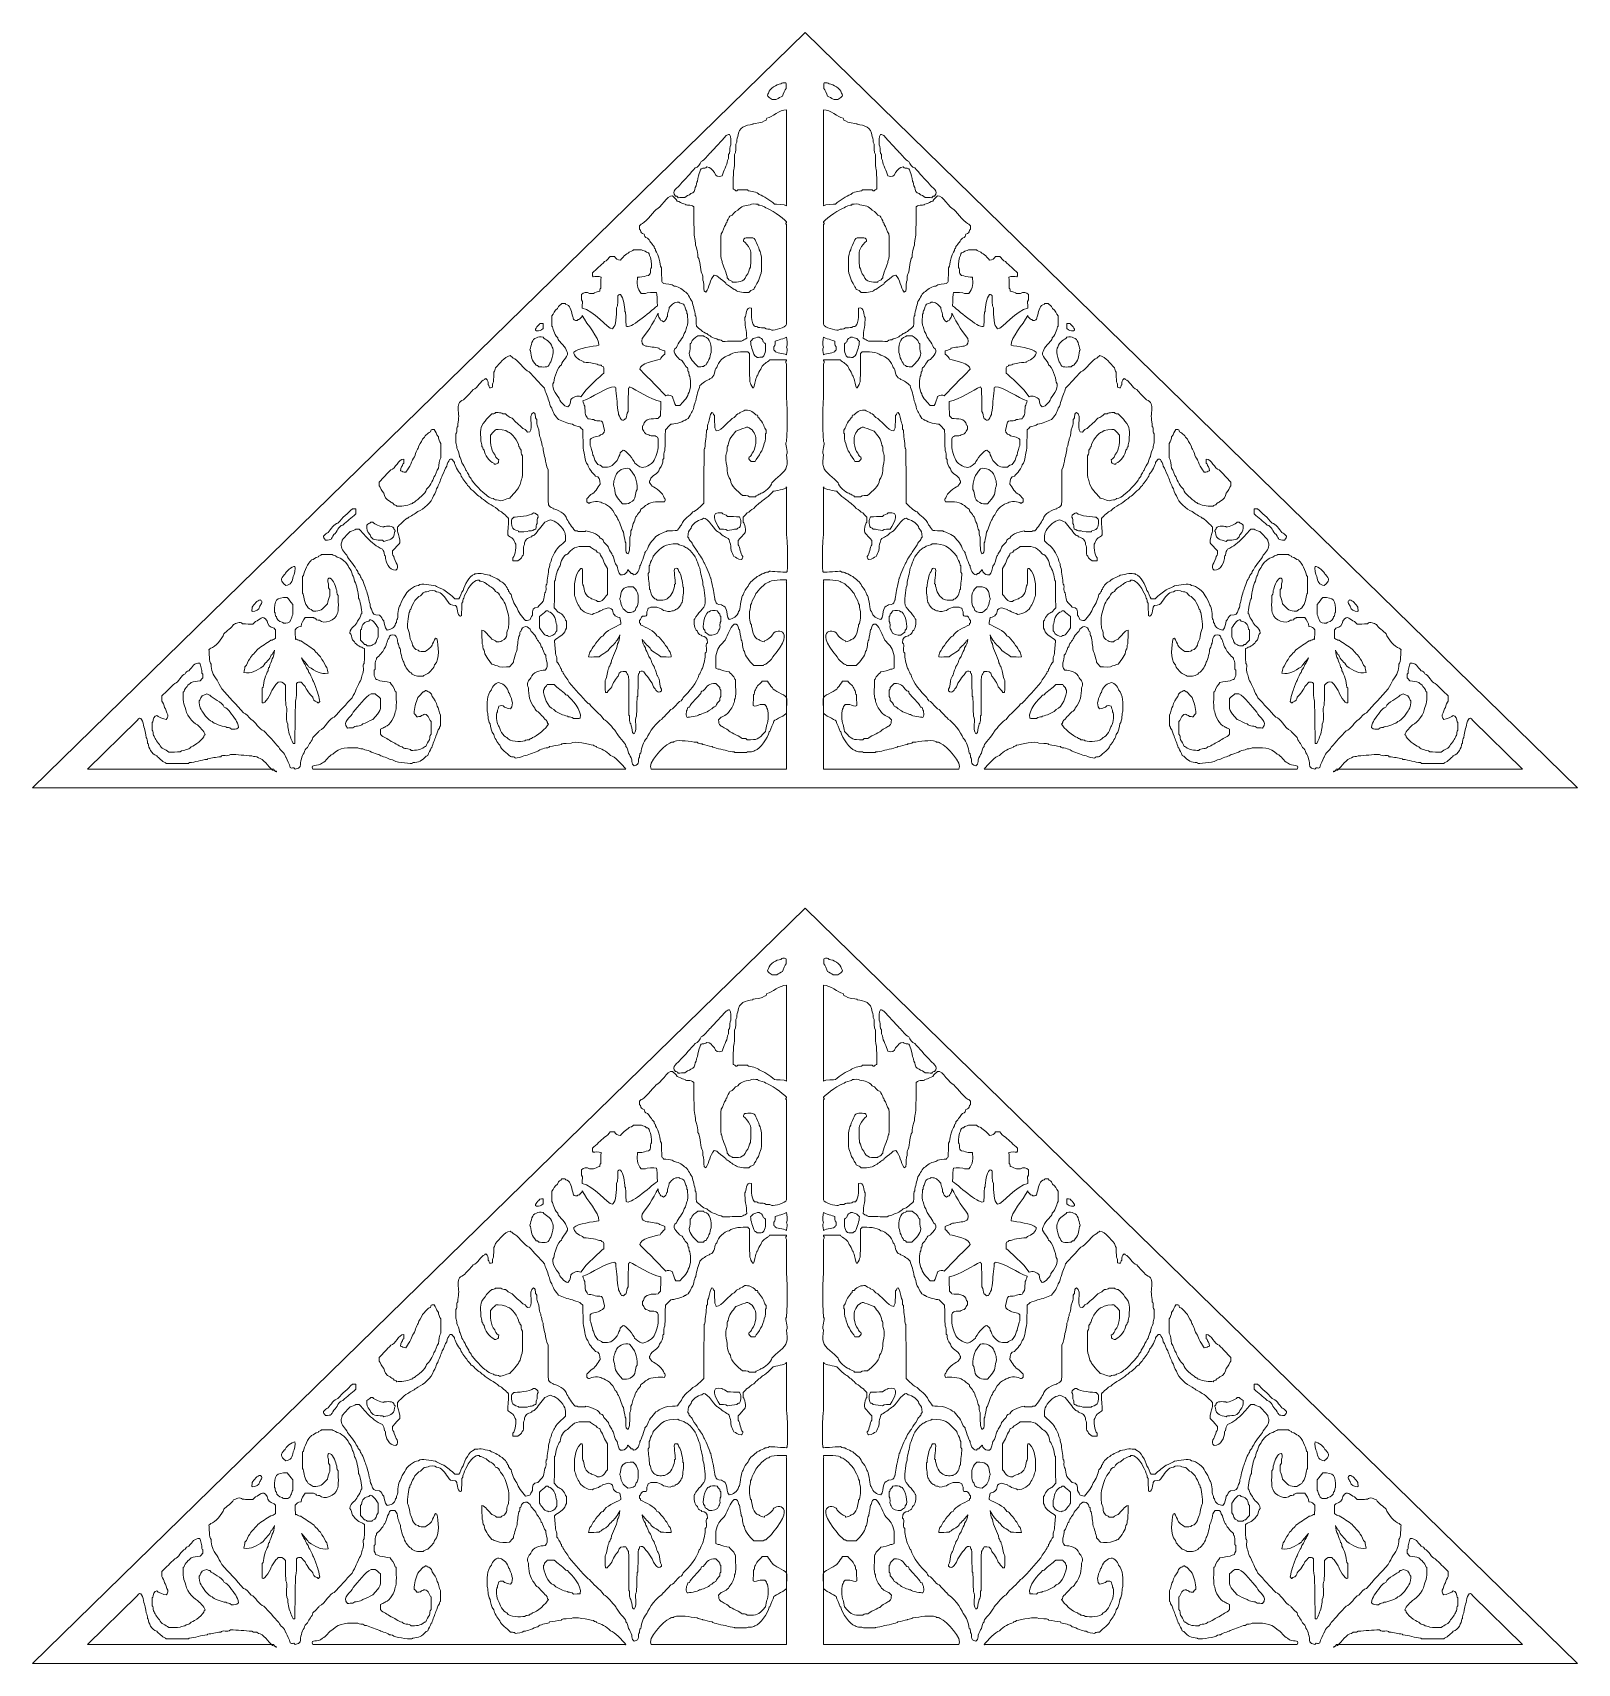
# Model space of a CAD drawing. Header units: centimetres. Extents: x -9.1 to 9.5, y -6.1 to 13.5.
import ezdxf

# ---------------------------------------------------------------- set-up
doc = ezdxf.new("R2010")
doc.units = ezdxf.units.CM
doc.header["$MEASUREMENT"] = 0
doc.layers.add('layer 1', color=7, linetype='Continuous')

msp = doc.modelspace()

# ---------------------------------------------------------------- linework, layer by layer
at = {"layer": 'layer 1', "color": 177, "lineweight": 9}
for points, knots in [([(0.19592, 4.39286), (0.19592, 4.39286), (9.49146, 4.39286), (9.49146, 4.39286), (9.49146, 4.39286), (9.49146, 4.39286), (0.19592, 13.48006), (0.19592, 13.48006), (0.19592, 13.48006), (0.19592, 13.48006), (-9.09962, 4.39286), (-9.09962, 4.39286), (-9.09962, 4.39286), (-9.09962, 4.39286), (0.19592, 4.39286), (0.19592, 4.39286)], [0, 0, 0, 0, 0.2, 0.2, 0.2, 0.2, 0.4, 0.4, 0.4, 0.4, 0.6, 0.6, 0.6, 0.6, 1, 1, 1, 1]), ([(-0.19991, 12.67528), (-0.22343, 12.70085), (-0.28224, 12.709), (-0.24161, 12.75318), (-0.24161, 12.75318), (-0.23305, 12.80899), (-0.14539, 12.85783), (-0.09407, 12.86248), (-0.09407, 12.86248), (-0.08552, 12.88458), (-0.05772, 12.87527), (-0.0342, 12.87411), (-0.0342, 12.87411), (-0.02565, 12.86481), (-0.02993, 12.83225), (-0.03099, 12.80899), (-0.03099, 12.80899), (-0.04489, 12.79852), (-0.06734, 12.73806), (-0.07376, 12.71597), (-0.07376, 12.71597), (-0.09621, 12.70667), (-0.12721, 12.69039), (-0.14111, 12.6776), (-0.14111, 12.6776), (-0.16142, 12.6776), (-0.18067, 12.67644), (-0.19991, 12.67528)], [0, 0, 0, 0, 0.125, 0.125, 0.125, 0.125, 0.25, 0.25, 0.25, 0.25, 0.375, 0.375, 0.375, 0.375, 0.5, 0.5, 0.5, 0.5, 0.625, 0.625, 0.625, 0.625, 0.75, 0.75, 0.75, 0.75, 1, 1, 1, 1]), ([(0.59175, 12.67528), (0.61527, 12.70085), (0.67408, 12.709), (0.63345, 12.75318), (0.63345, 12.75318), (0.62489, 12.80899), (0.53723, 12.85783), (0.48591, 12.86248), (0.48591, 12.86248), (0.47736, 12.88458), (0.44956, 12.87527), (0.42605, 12.87411), (0.42605, 12.87411), (0.41749, 12.86481), (0.42177, 12.83225), (0.42283, 12.80899), (0.42283, 12.80899), (0.43673, 12.79852), (0.45919, 12.73806), (0.4656, 12.71597), (0.4656, 12.71597), (0.48805, 12.70667), (0.51905, 12.69039), (0.53296, 12.6776), (0.53296, 12.6776), (0.55327, 12.6776), (0.57251, 12.67644), (0.59175, 12.67528)], [0, 0, 0, 0, 0.125, 0.125, 0.125, 0.125, 0.25, 0.25, 0.25, 0.25, 0.375, 0.375, 0.375, 0.375, 0.5, 0.5, 0.5, 0.5, 0.625, 0.625, 0.625, 0.625, 0.75, 0.75, 0.75, 0.75, 1, 1, 1, 1]), ([(-0.02761, 11.39787), (-0.03723, 11.4188), (-0.16552, 11.41416), (-0.173, 11.41532), (-0.173, 11.41532), (-0.22218, 11.46881), (-0.30022, 11.51067), (-0.35368, 11.5316), (-0.35368, 11.5316), (-0.37186, 11.56183), (-0.46594, 11.57578), (-0.48732, 11.57811), (-0.48732, 11.57811), (-0.49053, 11.58276), (-0.49373, 11.58625), (-0.49587, 11.58974), (-0.49587, 11.58974), (-0.53543, 11.58974), (-0.57499, 11.58974), (-0.61348, 11.58974), (-0.61348, 11.58974), (-0.61668, 11.58625), (-0.61989, 11.58276), (-0.6231, 11.57811), (-0.6231, 11.57811), (-0.62844, 11.57811), (-0.63272, 11.57811), (-0.63699, 11.57811), (-0.63699, 11.57811), (-0.65089, 11.6002), (-0.66265, 11.59206), (-0.66907, 11.60253), (-0.66907, 11.60253), (-0.668, 11.67462), (-0.66693, 11.74671), (-0.66479, 11.81764), (-0.66479, 11.81764), (-0.64983, 11.83392), (-0.65196, 11.9909), (-0.65089, 12.01183), (-0.65089, 12.01183), (-0.63165, 12.03276), (-0.63806, 12.11532), (-0.63699, 12.13974), (-0.63699, 12.13974), (-0.60705, 12.17229), (-0.63699, 12.20485), (-0.6124, 12.2316), (-0.6124, 12.2316), (-0.60064, 12.34788), (-0.52046, 12.36415), (-0.43172, 12.37694), (-0.43172, 12.37694), (-0.43066, 12.37927), (-0.42959, 12.3816), (-0.42852, 12.38392), (-0.42852, 12.38392), (-0.40927, 12.38508), (-0.31199, 12.39555), (-0.29061, 12.4188), (-0.29061, 12.4188), (-0.28418, 12.42113), (-0.27777, 12.42346), (-0.27029, 12.42578), (-0.27029, 12.42578), (-0.26601, 12.44555), (-0.26601, 12.44555), (-0.26174, 12.4502), (-0.26174, 12.4502), (-0.19973, 12.46299), (-0.10885, 12.55369), (-0.02761, 12.5502), (-0.02761, 12.5502), (-0.02547, 12.5409), (-0.02974, 12.53043), (-0.02761, 12.51996), (-0.02761, 12.51996), (-0.02974, 12.15253), (-0.02547, 11.78392), (-0.02761, 11.41532), (-0.02761, 11.41532), (-0.03615, 11.40601), (-0.01905, 11.40137), (-0.02761, 11.39787)], [0, 0, 0, 0, 0.04545455, 0.04545455, 0.04545455, 0.04545455, 0.09090909, 0.09090909, 0.09090909, 0.09090909, 0.13636364, 0.13636364, 0.13636364, 0.13636364, 0.18181818, 0.18181818, 0.18181818, 0.18181818, 0.22727273, 0.22727273, 0.22727273, 0.22727273, 0.27272727, 0.27272727, 0.27272727, 0.27272727, 0.31818182, 0.31818182, 0.31818182, 0.31818182, 0.36363636, 0.36363636, 0.36363636, 0.36363636, 0.40909091, 0.40909091, 0.40909091, 0.40909091, 0.45454545, 0.45454545, 0.45454545, 0.45454545, 0.5, 0.5, 0.5, 0.5, 0.54545455, 0.54545455, 0.54545455, 0.54545455, 0.59090909, 0.59090909, 0.59090909, 0.59090909, 0.63636364, 0.63636364, 0.63636364, 0.63636364, 0.68181818, 0.68181818, 0.68181818, 0.68181818, 0.72727273, 0.72727273, 0.72727273, 0.72727273, 0.77272727, 0.77272727, 0.77272727, 0.77272727, 0.81818182, 0.81818182, 0.81818182, 0.81818182, 0.86363636, 0.86363636, 0.86363636, 0.86363636, 0.90909091, 0.90909091, 0.90909091, 0.90909091, 1, 1, 1, 1]), ([(0.41945, 11.39787), (0.42907, 11.4188), (0.55736, 11.41416), (0.56484, 11.41532), (0.56484, 11.41532), (0.61402, 11.46881), (0.69206, 11.51067), (0.74552, 11.5316), (0.74552, 11.5316), (0.7637, 11.56183), (0.85778, 11.57578), (0.87916, 11.57811), (0.87916, 11.57811), (0.88237, 11.58276), (0.88557, 11.58625), (0.88771, 11.58974), (0.88771, 11.58974), (0.92727, 11.58974), (0.96683, 11.58974), (1.00532, 11.58974), (1.00532, 11.58974), (1.00852, 11.58625), (1.01173, 11.58276), (1.01494, 11.57811), (1.01494, 11.57811), (1.02028, 11.57811), (1.02456, 11.57811), (1.02884, 11.57811), (1.02884, 11.57811), (1.04273, 11.6002), (1.05449, 11.59206), (1.06091, 11.60253), (1.06091, 11.60253), (1.05984, 11.67462), (1.05877, 11.74671), (1.05663, 11.81764), (1.05663, 11.81764), (1.04167, 11.83392), (1.04381, 11.9909), (1.04273, 12.01183), (1.04273, 12.01183), (1.02349, 12.03276), (1.0299, 12.11532), (1.02884, 12.13974), (1.02884, 12.13974), (0.9989, 12.17229), (1.02884, 12.20485), (1.00424, 12.2316), (1.00424, 12.2316), (0.99249, 12.34788), (0.9123, 12.36415), (0.82357, 12.37694), (0.82357, 12.37694), (0.8225, 12.37927), (0.82143, 12.3816), (0.82036, 12.38392), (0.82036, 12.38392), (0.80111, 12.38508), (0.70383, 12.39555), (0.68245, 12.4188), (0.68245, 12.4188), (0.67603, 12.42113), (0.66962, 12.42346), (0.66213, 12.42578), (0.66213, 12.42578), (0.65786, 12.44555), (0.65786, 12.44555), (0.65358, 12.4502), (0.65358, 12.4502), (0.59157, 12.46299), (0.5007, 12.55369), (0.41945, 12.5502), (0.41945, 12.5502), (0.41731, 12.5409), (0.42158, 12.53043), (0.41945, 12.51996), (0.41945, 12.51996), (0.42158, 12.15253), (0.41731, 11.78392), (0.41945, 11.41532), (0.41945, 11.41532), (0.428, 11.40601), (0.41089, 11.40137), (0.41945, 11.39787)], [0, 0, 0, 0, 0.04545455, 0.04545455, 0.04545455, 0.04545455, 0.09090909, 0.09090909, 0.09090909, 0.09090909, 0.13636364, 0.13636364, 0.13636364, 0.13636364, 0.18181818, 0.18181818, 0.18181818, 0.18181818, 0.22727273, 0.22727273, 0.22727273, 0.22727273, 0.27272727, 0.27272727, 0.27272727, 0.27272727, 0.31818182, 0.31818182, 0.31818182, 0.31818182, 0.36363636, 0.36363636, 0.36363636, 0.36363636, 0.40909091, 0.40909091, 0.40909091, 0.40909091, 0.45454545, 0.45454545, 0.45454545, 0.45454545, 0.5, 0.5, 0.5, 0.5, 0.54545455, 0.54545455, 0.54545455, 0.54545455, 0.59090909, 0.59090909, 0.59090909, 0.59090909, 0.63636364, 0.63636364, 0.63636364, 0.63636364, 0.68181818, 0.68181818, 0.68181818, 0.68181818, 0.72727273, 0.72727273, 0.72727273, 0.72727273, 0.77272727, 0.77272727, 0.77272727, 0.77272727, 0.81818182, 0.81818182, 0.81818182, 0.81818182, 0.86363636, 0.86363636, 0.86363636, 0.86363636, 0.90909091, 0.90909091, 0.90909091, 0.90909091, 1, 1, 1, 1]), ([(-1.32978, 11.49439), (-1.34367, 11.51532), (-1.35116, 11.51067), (-1.36078, 11.51299), (-1.36078, 11.51299), (-1.42813, 11.57462), (-1.32443, 11.613), (-1.30411, 11.65718), (-1.30411, 11.65718), (-1.24318, 11.71416), (-1.18224, 11.7909), (-1.12557, 11.85136), (-1.12557, 11.85136), (-1.09564, 11.85602), (-1.0625, 11.90253), (-1.05394, 11.93044), (-1.05394, 11.93044), (-1.00691, 11.94439), (-0.98018, 12.00834), (-0.93634, 12.03741), (-0.93634, 12.03741), (-0.92993, 12.05252), (-0.90962, 12.07578), (-0.89572, 12.08276), (-0.89572, 12.08276), (-0.88824, 12.09438), (-0.8166, 12.16765), (-0.75139, 12.2409), (-0.75139, 12.2409), (-0.7407, 12.24555), (-0.73, 12.25601), (-0.71183, 12.25601), (-0.71183, 12.25601), (-0.69045, 12.23276), (-0.69794, 12.17113), (-0.69794, 12.12927), (-0.69794, 12.12927), (-0.71183, 12.11415), (-0.70862, 12.06183), (-0.71183, 12.0316), (-0.71183, 12.0316), (-0.73856, 12.01183), (-0.71183, 11.97695), (-0.73642, 11.9409), (-0.73642, 11.9409), (-0.74177, 11.8816), (-0.7856, 11.81997), (-0.80164, 11.75718), (-0.80164, 11.75718), (-0.84654, 11.73857), (-0.88716, 11.7502), (-0.89358, 11.79671), (-0.89358, 11.79671), (-0.93313, 11.83509), (-0.94062, 11.86415), (-0.98445, 11.86415), (-0.98445, 11.86415), (-1.0208, 11.82462), (-1.04753, 11.87811), (-1.06891, 11.80718), (-1.06891, 11.80718), (-1.08495, 11.78973), (-1.09351, 11.72695), (-1.09671, 11.69439), (-1.09671, 11.69439), (-1.11916, 11.67811), (-1.10313, 11.64555), (-1.12451, 11.61648), (-1.12451, 11.61648), (-1.12665, 11.58509), (-1.14054, 11.54904), (-1.17796, 11.54323), (-1.17796, 11.54323), (-1.19827, 11.52113), (-1.2357, 11.5188), (-1.25066, 11.49672), (-1.25066, 11.49672), (-1.27738, 11.49672), (-1.30411, 11.49555), (-1.32978, 11.49439)], [0, 0, 0, 0, 0.04761905, 0.04761905, 0.04761905, 0.04761905, 0.0952381, 0.0952381, 0.0952381, 0.0952381, 0.14285714, 0.14285714, 0.14285714, 0.14285714, 0.19047619, 0.19047619, 0.19047619, 0.19047619, 0.23809524, 0.23809524, 0.23809524, 0.23809524, 0.28571429, 0.28571429, 0.28571429, 0.28571429, 0.33333333, 0.33333333, 0.33333333, 0.33333333, 0.38095238, 0.38095238, 0.38095238, 0.38095238, 0.42857143, 0.42857143, 0.42857143, 0.42857143, 0.47619048, 0.47619048, 0.47619048, 0.47619048, 0.52380952, 0.52380952, 0.52380952, 0.52380952, 0.57142857, 0.57142857, 0.57142857, 0.57142857, 0.61904762, 0.61904762, 0.61904762, 0.61904762, 0.66666667, 0.66666667, 0.66666667, 0.66666667, 0.71428571, 0.71428571, 0.71428571, 0.71428571, 0.76190476, 0.76190476, 0.76190476, 0.76190476, 0.80952381, 0.80952381, 0.80952381, 0.80952381, 0.85714286, 0.85714286, 0.85714286, 0.85714286, 0.9047619, 0.9047619, 0.9047619, 0.9047619, 1, 1, 1, 1]), ([(1.72162, 11.49439), (1.73552, 11.51532), (1.743, 11.51067), (1.75262, 11.51299), (1.75262, 11.51299), (1.81998, 11.57462), (1.71627, 11.613), (1.69595, 11.65718), (1.69595, 11.65718), (1.63502, 11.71416), (1.57408, 11.7909), (1.51741, 11.85136), (1.51741, 11.85136), (1.48748, 11.85602), (1.45434, 11.90253), (1.44579, 11.93044), (1.44579, 11.93044), (1.39875, 11.94439), (1.37202, 12.00834), (1.32819, 12.03741), (1.32819, 12.03741), (1.32177, 12.05252), (1.30146, 12.07578), (1.28756, 12.08276), (1.28756, 12.08276), (1.28008, 12.09438), (1.20844, 12.16765), (1.14323, 12.2409), (1.14323, 12.2409), (1.13254, 12.24555), (1.12184, 12.25601), (1.10367, 12.25601), (1.10367, 12.25601), (1.08229, 12.23276), (1.08978, 12.17113), (1.08978, 12.12927), (1.08978, 12.12927), (1.10367, 12.11415), (1.10046, 12.06183), (1.10367, 12.0316), (1.10367, 12.0316), (1.1304, 12.01183), (1.10367, 11.97695), (1.12826, 11.9409), (1.12826, 11.9409), (1.13361, 11.8816), (1.17744, 11.81997), (1.19348, 11.75718), (1.19348, 11.75718), (1.23838, 11.73857), (1.279, 11.7502), (1.28542, 11.79671), (1.28542, 11.79671), (1.32498, 11.83509), (1.33246, 11.86415), (1.3763, 11.86415), (1.3763, 11.86415), (1.41265, 11.82462), (1.43938, 11.87811), (1.46076, 11.80718), (1.46076, 11.80718), (1.47679, 11.78973), (1.48535, 11.72695), (1.48855, 11.69439), (1.48855, 11.69439), (1.511, 11.67811), (1.49497, 11.64555), (1.51635, 11.61648), (1.51635, 11.61648), (1.51849, 11.58509), (1.53238, 11.54904), (1.5698, 11.54323), (1.5698, 11.54323), (1.59011, 11.52113), (1.62754, 11.5188), (1.6425, 11.49672), (1.6425, 11.49672), (1.66923, 11.49672), (1.69595, 11.49555), (1.72162, 11.49439)], [0, 0, 0, 0, 0.04761905, 0.04761905, 0.04761905, 0.04761905, 0.0952381, 0.0952381, 0.0952381, 0.0952381, 0.14285714, 0.14285714, 0.14285714, 0.14285714, 0.19047619, 0.19047619, 0.19047619, 0.19047619, 0.23809524, 0.23809524, 0.23809524, 0.23809524, 0.28571429, 0.28571429, 0.28571429, 0.28571429, 0.33333333, 0.33333333, 0.33333333, 0.33333333, 0.38095238, 0.38095238, 0.38095238, 0.38095238, 0.42857143, 0.42857143, 0.42857143, 0.42857143, 0.47619048, 0.47619048, 0.47619048, 0.47619048, 0.52380952, 0.52380952, 0.52380952, 0.52380952, 0.57142857, 0.57142857, 0.57142857, 0.57142857, 0.61904762, 0.61904762, 0.61904762, 0.61904762, 0.66666667, 0.66666667, 0.66666667, 0.66666667, 0.71428571, 0.71428571, 0.71428571, 0.71428571, 0.76190476, 0.76190476, 0.76190476, 0.76190476, 0.80952381, 0.80952381, 0.80952381, 0.80952381, 0.85714286, 0.85714286, 0.85714286, 0.85714286, 0.9047619, 0.9047619, 0.9047619, 0.9047619, 1, 1, 1, 1]), ([(-0.79202, 9.76532), (-0.8166, 9.79207), (-0.84547, 9.77463), (-0.86364, 9.79439), (-0.86364, 9.79439), (-0.91068, 9.80718), (-0.95773, 9.8316), (-0.98445, 9.86067), (-0.98445, 9.86067), (-1.02935, 9.86881), (-1.08602, 9.92346), (-1.11061, 9.95021), (-1.11061, 9.95021), (-1.11275, 9.99091), (-1.11489, 10.0316), (-1.11702, 10.07114), (-1.11702, 10.07114), (-1.12023, 10.0723), (-1.12237, 10.07346), (-1.12451, 10.07462), (-1.12451, 10.07462), (-1.13092, 10.13974), (-1.1523, 10.19323), (-1.16086, 10.24672), (-1.16086, 10.24672), (-1.19935, 10.28858), (-1.20897, 10.34905), (-1.25387, 10.36532), (-1.25387, 10.36532), (-1.28487, 10.40485), (-1.34474, 10.42578), (-1.37789, 10.4316), (-1.37789, 10.4316), (-1.39713, 10.45253), (-1.48693, 10.46067), (-1.50404, 10.46067), (-1.50404, 10.46067), (-1.51259, 10.46881), (-1.52008, 10.47695), (-1.52756, 10.48508), (-1.52756, 10.48508), (-1.5297, 10.5409), (-1.53076, 10.59555), (-1.53184, 10.6502), (-1.53184, 10.6502), (-1.55749, 10.66881), (-1.5436, 10.72462), (-1.55643, 10.73858), (-1.55643, 10.73858), (-1.55963, 10.77463), (-1.58957, 10.84439), (-1.6024, 10.85834), (-1.6024, 10.85834), (-1.60454, 10.86532), (-1.6056, 10.8723), (-1.60668, 10.87811), (-1.60668, 10.87811), (-1.62271, 10.88625), (-1.6195, 10.9037), (-1.62057, 10.90602), (-1.62057, 10.90602), (-1.65371, 10.94206), (-1.67403, 10.97927), (-1.69755, 11.00834), (-1.69755, 11.00834), (-1.73283, 11.01416), (-1.73603, 11.03741), (-1.74031, 11.05602), (-1.74031, 11.05602), (-1.77238, 11.06532), (-1.77987, 11.07578), (-1.78308, 11.10253), (-1.78308, 11.10253), (-1.78735, 11.10602), (-1.79163, 11.10834), (-1.79484, 11.11067), (-1.79484, 11.11067), (-1.79484, 11.12579), (-1.79484, 11.1409), (-1.79484, 11.15485), (-1.79484, 11.15485), (-1.78949, 11.16183), (-1.78308, 11.16881), (-1.77666, 11.17462), (-1.77666, 11.17462), (-1.73711, 11.1816), (-1.64195, 11.30253), (-1.59598, 11.35253), (-1.59598, 11.35253), (-1.53718, 11.36532), (-1.46662, 11.52694), (-1.39927, 11.51532), (-1.39927, 11.51532), (-1.38751, 11.50136), (-1.35543, 11.47927), (-1.34367, 11.45369), (-1.34367, 11.45369), (-1.31481, 11.44788), (-1.29343, 11.42462), (-1.24638, 11.41532), (-1.24638, 11.41532), (-1.23676, 11.39322), (-1.17903, 11.4223), (-1.14268, 11.38276), (-1.14268, 11.38276), (-1.13948, 11.11183), (-1.13948, 11.11183), (-1.13519, 11.01765), (-1.13519, 11.01765), (-1.12451, 11.00601), (-1.12343, 10.94788), (-1.12237, 10.9223), (-1.12237, 10.9223), (-1.10847, 10.91649), (-1.09351, 10.80718), (-1.09243, 10.77811), (-1.09243, 10.77811), (-1.06464, 10.74788), (-1.0625, 10.63277), (-1.04646, 10.58043), (-1.04646, 10.58043), (-1.03363, 10.56183), (-1.03363, 10.53276), (-1.03256, 10.50253), (-1.03256, 10.50253), (-1.0208, 10.48974), (-1.01973, 10.40485), (-1.01867, 10.37113), (-1.01867, 10.37113), (-1.01118, 10.36881), (-1.00583, 10.35834), (-0.99621, 10.35602), (-0.99621, 10.35602), (-0.95024, 10.41881), (-0.95345, 10.50951), (-0.89572, 10.563), (-0.89572, 10.563), (-0.84761, 10.55835), (-0.84119, 10.51997), (-0.79094, 10.49672), (-0.79094, 10.49672), (-0.75459, 10.46183), (-0.75459, 10.46183), (-0.75139, 10.45253), (-0.75139, 10.45253), (-0.71397, 10.4409), (-0.68617, 10.4002), (-0.64127, 10.38392), (-0.64127, 10.38392), (-0.61348, 10.35369), (-0.52474, 10.35369), (-0.48197, 10.35369), (-0.48197, 10.35369), (-0.467, 10.36998), (-0.44348, 10.38392), (-0.41996, 10.3909), (-0.41996, 10.3909), (-0.41783, 10.39904), (-0.41569, 10.40718), (-0.41248, 10.41532), (-0.41248, 10.41532), (-0.40072, 10.41532), (-0.38469, 10.45602), (-0.38361, 10.46183), (-0.38361, 10.46183), (-0.35047, 10.49206), (-0.34834, 10.5723), (-0.33016, 10.58509), (-0.33016, 10.58509), (-0.32909, 10.64788), (-0.31519, 10.82578), (-0.35475, 10.86881), (-0.35475, 10.86881), (-0.35689, 10.89206), (-0.38896, 10.95718), (-0.39751, 10.96648), (-0.39751, 10.96648), (-0.40713, 11.03392), (-0.48732, 11.00834), (-0.52794, 11.00834), (-0.52794, 11.00834), (-0.54184, 10.99322), (-0.54398, 10.99555), (-0.54398, 10.97114), (-0.54398, 10.97114), (-0.52474, 10.95253), (-0.48197, 10.91764), (-0.46915, 10.87462), (-0.46915, 10.87462), (-0.44456, 10.84788), (-0.45845, 10.70253), (-0.45952, 10.65951), (-0.45952, 10.65951), (-0.47983, 10.64556), (-0.47342, 10.57462), (-0.51297, 10.55602), (-0.51297, 10.55602), (-0.53543, 10.46997), (-0.61882, 10.47812), (-0.67655, 10.47812), (-0.67655, 10.47812), (-0.67976, 10.4816), (-0.68297, 10.48508), (-0.68617, 10.48858), (-0.68617, 10.48858), (-0.71932, 10.49788), (-0.72359, 10.51416), (-0.73962, 10.5316), (-0.73962, 10.5316), (-0.74177, 10.5595), (-0.79522, 10.70486), (-0.80057, 10.71067), (-0.80057, 10.71067), (-0.8027, 10.73393), (-0.80698, 10.74904), (-0.81446, 10.75718), (-0.81446, 10.75718), (-0.81767, 10.85951), (-0.8166, 10.963), (-0.81446, 11.05835), (-0.81446, 11.05835), (-0.78988, 11.08509), (-0.7824, 11.1502), (-0.7578, 11.16997), (-0.7578, 11.16997), (-0.75673, 11.17695), (-0.75567, 11.18392), (-0.75459, 11.18974), (-0.75459, 11.18974), (-0.75246, 11.1909), (-0.74925, 11.19206), (-0.74605, 11.19323), (-0.74605, 11.19323), (-0.7407, 11.21648), (-0.71718, 11.26183), (-0.70756, 11.2723), (-0.70756, 11.2723), (-0.66693, 11.27927), (-0.6541, 11.33392), (-0.61348, 11.34207), (-0.61348, 11.34207), (-0.56323, 11.39322), (-0.53543, 11.39787), (-0.4638, 11.40834), (-0.4638, 11.40834), (-0.44776, 11.42578), (-0.39858, 11.4188), (-0.36972, 11.41532), (-0.36972, 11.41532), (-0.36864, 11.41299), (-0.36758, 11.40951), (-0.36651, 11.40601), (-0.36651, 11.40601), (-0.35368, 11.40369), (-0.28632, 11.38974), (-0.27456, 11.37229), (-0.27456, 11.37229), (-0.2318, 11.36532), (-0.06929, 11.25369), (-0.02761, 11.20369), (-0.02761, 11.20369), (-0.02439, 11.19323), (-0.04471, 11.18509), (-0.02761, 11.17113), (-0.02761, 11.17113), (-0.02761, 10.77463), (-0.02761, 10.37811), (-0.02761, 9.9816), (-0.02761, 9.9816), (-0.03188, 9.97812), (-0.02439, 9.97462), (-0.02761, 9.97114), (-0.02761, 9.97114), (-0.03402, 9.92695), (-0.17086, 9.90021), (-0.20507, 9.90021), (-0.20507, 9.90021), (-0.23073, 9.92811), (-0.27029, 9.89904), (-0.28953, 9.92695), (-0.28953, 9.92695), (-0.31519, 9.92928), (-0.34085, 9.93044), (-0.36651, 9.9316), (-0.36651, 9.9316), (-0.37399, 9.94904), (-0.405, 9.94555), (-0.41248, 9.94672), (-0.41248, 9.94672), (-0.45632, 9.99439), (-0.44669, 10.11532), (-0.44883, 10.16532), (-0.44883, 10.16532), (-0.52581, 10.19323), (-0.50122, 10.07114), (-0.52688, 10.05254), (-0.52688, 10.05254), (-0.53222, 9.97695), (-0.50549, 9.88858), (-0.50549, 9.80369), (-0.50549, 9.80369), (-0.53008, 9.7816), (-0.54932, 9.78393), (-0.56857, 9.76881), (-0.56857, 9.76881), (-0.64341, 9.76765), (-0.71824, 9.76649), (-0.79202, 9.76532)], [0, 0, 0, 0, 0.01282051, 0.01282051, 0.01282051, 0.01282051, 0.02564103, 0.02564103, 0.02564103, 0.02564103, 0.03846154, 0.03846154, 0.03846154, 0.03846154, 0.05128205, 0.05128205, 0.05128205, 0.05128205, 0.06410256, 0.06410256, 0.06410256, 0.06410256, 0.07692308, 0.07692308, 0.07692308, 0.07692308, 0.08974359, 0.08974359, 0.08974359, 0.08974359, 0.1025641, 0.1025641, 0.1025641, 0.1025641, 0.11538462, 0.11538462, 0.11538462, 0.11538462, 0.12820513, 0.12820513, 0.12820513, 0.12820513, 0.14102564, 0.14102564, 0.14102564, 0.14102564, 0.15384615, 0.15384615, 0.15384615, 0.15384615, 0.16666667, 0.16666667, 0.16666667, 0.16666667, 0.17948718, 0.17948718, 0.17948718, 0.17948718, 0.19230769, 0.19230769, 0.19230769, 0.19230769, 0.20512821, 0.20512821, 0.20512821, 0.20512821, 0.21794872, 0.21794872, 0.21794872, 0.21794872, 0.23076923, 0.23076923, 0.23076923, 0.23076923, 0.24358974, 0.24358974, 0.24358974, 0.24358974, 0.25641026, 0.25641026, 0.25641026, 0.25641026, 0.26923077, 0.26923077, 0.26923077, 0.26923077, 0.28205128, 0.28205128, 0.28205128, 0.28205128, 0.29487179, 0.29487179, 0.29487179, 0.29487179, 0.30769231, 0.30769231, 0.30769231, 0.30769231, 0.32051282, 0.32051282, 0.32051282, 0.32051282, 0.33333333, 0.33333333, 0.33333333, 0.33333333, 0.34615385, 0.34615385, 0.34615385, 0.34615385, 0.35897436, 0.35897436, 0.35897436, 0.35897436, 0.37179487, 0.37179487, 0.37179487, 0.37179487, 0.38461538, 0.38461538, 0.38461538, 0.38461538, 0.3974359, 0.3974359, 0.3974359, 0.3974359, 0.41025641, 0.41025641, 0.41025641, 0.41025641, 0.42307692, 0.42307692, 0.42307692, 0.42307692, 0.43589744, 0.43589744, 0.43589744, 0.43589744, 0.44871795, 0.44871795, 0.44871795, 0.44871795, 0.46153846, 0.46153846, 0.46153846, 0.46153846, 0.47435897, 0.47435897, 0.47435897, 0.47435897, 0.48717949, 0.48717949, 0.48717949, 0.48717949, 0.5, 0.5, 0.5, 0.5, 0.51282051, 0.51282051, 0.51282051, 0.51282051, 0.52564103, 0.52564103, 0.52564103, 0.52564103, 0.53846154, 0.53846154, 0.53846154, 0.53846154, 0.55128205, 0.55128205, 0.55128205, 0.55128205, 0.56410256, 0.56410256, 0.56410256, 0.56410256, 0.57692308, 0.57692308, 0.57692308, 0.57692308, 0.58974359, 0.58974359, 0.58974359, 0.58974359, 0.6025641, 0.6025641, 0.6025641, 0.6025641, 0.61538462, 0.61538462, 0.61538462, 0.61538462, 0.62820513, 0.62820513, 0.62820513, 0.62820513, 0.64102564, 0.64102564, 0.64102564, 0.64102564, 0.65384615, 0.65384615, 0.65384615, 0.65384615, 0.66666667, 0.66666667, 0.66666667, 0.66666667, 0.67948718, 0.67948718, 0.67948718, 0.67948718, 0.69230769, 0.69230769, 0.69230769, 0.69230769, 0.70512821, 0.70512821, 0.70512821, 0.70512821, 0.71794872, 0.71794872, 0.71794872, 0.71794872, 0.73076923, 0.73076923, 0.73076923, 0.73076923, 0.74358974, 0.74358974, 0.74358974, 0.74358974, 0.75641026, 0.75641026, 0.75641026, 0.75641026, 0.76923077, 0.76923077, 0.76923077, 0.76923077, 0.78205128, 0.78205128, 0.78205128, 0.78205128, 0.79487179, 0.79487179, 0.79487179, 0.79487179, 0.80769231, 0.80769231, 0.80769231, 0.80769231, 0.82051282, 0.82051282, 0.82051282, 0.82051282, 0.83333333, 0.83333333, 0.83333333, 0.83333333, 0.84615385, 0.84615385, 0.84615385, 0.84615385, 0.85897436, 0.85897436, 0.85897436, 0.85897436, 0.87179487, 0.87179487, 0.87179487, 0.87179487, 0.88461538, 0.88461538, 0.88461538, 0.88461538, 0.8974359, 0.8974359, 0.8974359, 0.8974359, 0.91025641, 0.91025641, 0.91025641, 0.91025641, 0.92307692, 0.92307692, 0.92307692, 0.92307692, 0.93589744, 0.93589744, 0.93589744, 0.93589744, 0.94871795, 0.94871795, 0.94871795, 0.94871795, 0.96153846, 0.96153846, 0.96153846, 0.96153846, 0.97435897, 0.97435897, 0.97435897, 0.97435897, 1, 1, 1, 1]), ([(1.18386, 9.76532), (1.20844, 9.79207), (1.23731, 9.77463), (1.25549, 9.79439), (1.25549, 9.79439), (1.30252, 9.80718), (1.34957, 9.8316), (1.3763, 9.86067), (1.3763, 9.86067), (1.42119, 9.86881), (1.47786, 9.92346), (1.50245, 9.95021), (1.50245, 9.95021), (1.50459, 9.99091), (1.50673, 10.0316), (1.50887, 10.07114), (1.50887, 10.07114), (1.51207, 10.0723), (1.51421, 10.07346), (1.51635, 10.07462), (1.51635, 10.07462), (1.52276, 10.13974), (1.54414, 10.19323), (1.5527, 10.24672), (1.5527, 10.24672), (1.59119, 10.28858), (1.60081, 10.34905), (1.64571, 10.36532), (1.64571, 10.36532), (1.67671, 10.40485), (1.73658, 10.42578), (1.76973, 10.4316), (1.76973, 10.4316), (1.78897, 10.45253), (1.87877, 10.46067), (1.89588, 10.46067), (1.89588, 10.46067), (1.90444, 10.46881), (1.91192, 10.47695), (1.9194, 10.48508), (1.9194, 10.48508), (1.92154, 10.5409), (1.92261, 10.59555), (1.92368, 10.6502), (1.92368, 10.6502), (1.94933, 10.66881), (1.93544, 10.72462), (1.94827, 10.73858), (1.94827, 10.73858), (1.95147, 10.77463), (1.98141, 10.84439), (1.99424, 10.85834), (1.99424, 10.85834), (1.99638, 10.86532), (1.99744, 10.8723), (1.99852, 10.87811), (1.99852, 10.87811), (2.01455, 10.88625), (2.01134, 10.9037), (2.01241, 10.90602), (2.01241, 10.90602), (2.04555, 10.94206), (2.06587, 10.97927), (2.08939, 11.00834), (2.08939, 11.00834), (2.12467, 11.01416), (2.12788, 11.03741), (2.13215, 11.05602), (2.13215, 11.05602), (2.16423, 11.06532), (2.17171, 11.07578), (2.17492, 11.10253), (2.17492, 11.10253), (2.1792, 11.10602), (2.18347, 11.10834), (2.18668, 11.11067), (2.18668, 11.11067), (2.18668, 11.12579), (2.18668, 11.1409), (2.18668, 11.15485), (2.18668, 11.15485), (2.18133, 11.16183), (2.17492, 11.16881), (2.1685, 11.17462), (2.1685, 11.17462), (2.12895, 11.1816), (2.03379, 11.30253), (1.98782, 11.35253), (1.98782, 11.35253), (1.92903, 11.36532), (1.85846, 11.52694), (1.79111, 11.51532), (1.79111, 11.51532), (1.77935, 11.50136), (1.74728, 11.47927), (1.73552, 11.45369), (1.73552, 11.45369), (1.70665, 11.44788), (1.68527, 11.42462), (1.63822, 11.41532), (1.63822, 11.41532), (1.6286, 11.39322), (1.57087, 11.4223), (1.53452, 11.38276), (1.53452, 11.38276), (1.53132, 11.11183), (1.53132, 11.11183), (1.52704, 11.01765), (1.52704, 11.01765), (1.51635, 11.00601), (1.51528, 10.94788), (1.51421, 10.9223), (1.51421, 10.9223), (1.50031, 10.91649), (1.48535, 10.80718), (1.48427, 10.77811), (1.48427, 10.77811), (1.45648, 10.74788), (1.45434, 10.63277), (1.4383, 10.58043), (1.4383, 10.58043), (1.42547, 10.56183), (1.42547, 10.53276), (1.42441, 10.50253), (1.42441, 10.50253), (1.41265, 10.48974), (1.41157, 10.40485), (1.41051, 10.37113), (1.41051, 10.37113), (1.40303, 10.36881), (1.39768, 10.35834), (1.38806, 10.35602), (1.38806, 10.35602), (1.34208, 10.41881), (1.34529, 10.50951), (1.28756, 10.563), (1.28756, 10.563), (1.23945, 10.55835), (1.23303, 10.51997), (1.18278, 10.49672), (1.18278, 10.49672), (1.14643, 10.46183), (1.14643, 10.46183), (1.14323, 10.45253), (1.14323, 10.45253), (1.10581, 10.4409), (1.07801, 10.4002), (1.03311, 10.38392), (1.03311, 10.38392), (1.00532, 10.35369), (0.91658, 10.35369), (0.87381, 10.35369), (0.87381, 10.35369), (0.85884, 10.36998), (0.83532, 10.38392), (0.81181, 10.3909), (0.81181, 10.3909), (0.80967, 10.39904), (0.80753, 10.40718), (0.80432, 10.41532), (0.80432, 10.41532), (0.79256, 10.41532), (0.77653, 10.45602), (0.77546, 10.46183), (0.77546, 10.46183), (0.74232, 10.49206), (0.74018, 10.5723), (0.722, 10.58509), (0.722, 10.58509), (0.72094, 10.64788), (0.70703, 10.82578), (0.74659, 10.86881), (0.74659, 10.86881), (0.74873, 10.89206), (0.7808, 10.95718), (0.78935, 10.96648), (0.78935, 10.96648), (0.79897, 11.03392), (0.87916, 11.00834), (0.91978, 11.00834), (0.91978, 11.00834), (0.93368, 10.99322), (0.93582, 10.99555), (0.93582, 10.97114), (0.93582, 10.97114), (0.91658, 10.95253), (0.87381, 10.91764), (0.86099, 10.87462), (0.86099, 10.87462), (0.8364, 10.84788), (0.85029, 10.70253), (0.85136, 10.65951), (0.85136, 10.65951), (0.87167, 10.64556), (0.86526, 10.57462), (0.90481, 10.55602), (0.90481, 10.55602), (0.92727, 10.46997), (1.01066, 10.47812), (1.06839, 10.47812), (1.06839, 10.47812), (1.0716, 10.4816), (1.07481, 10.48508), (1.07801, 10.48858), (1.07801, 10.48858), (1.11116, 10.49788), (1.11543, 10.51416), (1.13147, 10.5316), (1.13147, 10.5316), (1.13361, 10.5595), (1.18706, 10.70486), (1.19241, 10.71067), (1.19241, 10.71067), (1.19454, 10.73393), (1.19882, 10.74904), (1.2063, 10.75718), (1.2063, 10.75718), (1.20951, 10.85951), (1.20844, 10.963), (1.2063, 11.05835), (1.2063, 11.05835), (1.18172, 11.08509), (1.17424, 11.1502), (1.14965, 11.16997), (1.14965, 11.16997), (1.14857, 11.17695), (1.14751, 11.18392), (1.14643, 11.18974), (1.14643, 11.18974), (1.1443, 11.1909), (1.14109, 11.19206), (1.13789, 11.19323), (1.13789, 11.19323), (1.13254, 11.21648), (1.10902, 11.26183), (1.0994, 11.2723), (1.0994, 11.2723), (1.05877, 11.27927), (1.04594, 11.33392), (1.00532, 11.34207), (1.00532, 11.34207), (0.95507, 11.39322), (0.92727, 11.39787), (0.85564, 11.40834), (0.85564, 11.40834), (0.8396, 11.42578), (0.79043, 11.4188), (0.76156, 11.41532), (0.76156, 11.41532), (0.76049, 11.41299), (0.75942, 11.40951), (0.75835, 11.40601), (0.75835, 11.40601), (0.74552, 11.40369), (0.67816, 11.38974), (0.6664, 11.37229), (0.6664, 11.37229), (0.62364, 11.36532), (0.46114, 11.25369), (0.41945, 11.20369), (0.41945, 11.20369), (0.41624, 11.19323), (0.43655, 11.18509), (0.41945, 11.17113), (0.41945, 11.17113), (0.41945, 10.77463), (0.41945, 10.37811), (0.41945, 9.9816), (0.41945, 9.9816), (0.42372, 9.97812), (0.41624, 9.97462), (0.41945, 9.97114), (0.41945, 9.97114), (0.42586, 9.92695), (0.5627, 9.90021), (0.59691, 9.90021), (0.59691, 9.90021), (0.62257, 9.92811), (0.66213, 9.89904), (0.68137, 9.92695), (0.68137, 9.92695), (0.70703, 9.92928), (0.73269, 9.93044), (0.75835, 9.9316), (0.75835, 9.9316), (0.76583, 9.94904), (0.79684, 9.94555), (0.80432, 9.94672), (0.80432, 9.94672), (0.84816, 9.99439), (0.83853, 10.11532), (0.84067, 10.16532), (0.84067, 10.16532), (0.91765, 10.19323), (0.89306, 10.07114), (0.91872, 10.05254), (0.91872, 10.05254), (0.92406, 9.97695), (0.89733, 9.88858), (0.89733, 9.80369), (0.89733, 9.80369), (0.92192, 9.7816), (0.94116, 9.78393), (0.96041, 9.76881), (0.96041, 9.76881), (1.03525, 9.76765), (1.11008, 9.76649), (1.18386, 9.76532)], [0, 0, 0, 0, 0.01282051, 0.01282051, 0.01282051, 0.01282051, 0.02564103, 0.02564103, 0.02564103, 0.02564103, 0.03846154, 0.03846154, 0.03846154, 0.03846154, 0.05128205, 0.05128205, 0.05128205, 0.05128205, 0.06410256, 0.06410256, 0.06410256, 0.06410256, 0.07692308, 0.07692308, 0.07692308, 0.07692308, 0.08974359, 0.08974359, 0.08974359, 0.08974359, 0.1025641, 0.1025641, 0.1025641, 0.1025641, 0.11538462, 0.11538462, 0.11538462, 0.11538462, 0.12820513, 0.12820513, 0.12820513, 0.12820513, 0.14102564, 0.14102564, 0.14102564, 0.14102564, 0.15384615, 0.15384615, 0.15384615, 0.15384615, 0.16666667, 0.16666667, 0.16666667, 0.16666667, 0.17948718, 0.17948718, 0.17948718, 0.17948718, 0.19230769, 0.19230769, 0.19230769, 0.19230769, 0.20512821, 0.20512821, 0.20512821, 0.20512821, 0.21794872, 0.21794872, 0.21794872, 0.21794872, 0.23076923, 0.23076923, 0.23076923, 0.23076923, 0.24358974, 0.24358974, 0.24358974, 0.24358974, 0.25641026, 0.25641026, 0.25641026, 0.25641026, 0.26923077, 0.26923077, 0.26923077, 0.26923077, 0.28205128, 0.28205128, 0.28205128, 0.28205128, 0.29487179, 0.29487179, 0.29487179, 0.29487179, 0.30769231, 0.30769231, 0.30769231, 0.30769231, 0.32051282, 0.32051282, 0.32051282, 0.32051282, 0.33333333, 0.33333333, 0.33333333, 0.33333333, 0.34615385, 0.34615385, 0.34615385, 0.34615385, 0.35897436, 0.35897436, 0.35897436, 0.35897436, 0.37179487, 0.37179487, 0.37179487, 0.37179487, 0.38461538, 0.38461538, 0.38461538, 0.38461538, 0.3974359, 0.3974359, 0.3974359, 0.3974359, 0.41025641, 0.41025641, 0.41025641, 0.41025641, 0.42307692, 0.42307692, 0.42307692, 0.42307692, 0.43589744, 0.43589744, 0.43589744, 0.43589744, 0.44871795, 0.44871795, 0.44871795, 0.44871795, 0.46153846, 0.46153846, 0.46153846, 0.46153846, 0.47435897, 0.47435897, 0.47435897, 0.47435897, 0.48717949, 0.48717949, 0.48717949, 0.48717949, 0.5, 0.5, 0.5, 0.5, 0.51282051, 0.51282051, 0.51282051, 0.51282051, 0.52564103, 0.52564103, 0.52564103, 0.52564103, 0.53846154, 0.53846154, 0.53846154, 0.53846154, 0.55128205, 0.55128205, 0.55128205, 0.55128205, 0.56410256, 0.56410256, 0.56410256, 0.56410256, 0.57692308, 0.57692308, 0.57692308, 0.57692308, 0.58974359, 0.58974359, 0.58974359, 0.58974359, 0.6025641, 0.6025641, 0.6025641, 0.6025641, 0.61538462, 0.61538462, 0.61538462, 0.61538462, 0.62820513, 0.62820513, 0.62820513, 0.62820513, 0.64102564, 0.64102564, 0.64102564, 0.64102564, 0.65384615, 0.65384615, 0.65384615, 0.65384615, 0.66666667, 0.66666667, 0.66666667, 0.66666667, 0.67948718, 0.67948718, 0.67948718, 0.67948718, 0.69230769, 0.69230769, 0.69230769, 0.69230769, 0.70512821, 0.70512821, 0.70512821, 0.70512821, 0.71794872, 0.71794872, 0.71794872, 0.71794872, 0.73076923, 0.73076923, 0.73076923, 0.73076923, 0.74358974, 0.74358974, 0.74358974, 0.74358974, 0.75641026, 0.75641026, 0.75641026, 0.75641026, 0.76923077, 0.76923077, 0.76923077, 0.76923077, 0.78205128, 0.78205128, 0.78205128, 0.78205128, 0.79487179, 0.79487179, 0.79487179, 0.79487179, 0.80769231, 0.80769231, 0.80769231, 0.80769231, 0.82051282, 0.82051282, 0.82051282, 0.82051282, 0.83333333, 0.83333333, 0.83333333, 0.83333333, 0.84615385, 0.84615385, 0.84615385, 0.84615385, 0.85897436, 0.85897436, 0.85897436, 0.85897436, 0.87179487, 0.87179487, 0.87179487, 0.87179487, 0.88461538, 0.88461538, 0.88461538, 0.88461538, 0.8974359, 0.8974359, 0.8974359, 0.8974359, 0.91025641, 0.91025641, 0.91025641, 0.91025641, 0.92307692, 0.92307692, 0.92307692, 0.92307692, 0.93589744, 0.93589744, 0.93589744, 0.93589744, 0.94871795, 0.94871795, 0.94871795, 0.94871795, 0.96153846, 0.96153846, 0.96153846, 0.96153846, 0.97435897, 0.97435897, 0.97435897, 0.97435897, 1, 1, 1, 1]), ([(-2.48423, 10.16601), (-2.35142, 10.1445), (-2.17988, 9.91649), (-2.12091, 9.91649), (-2.12091, 9.91649), (-2.1145, 9.92579), (-2.10701, 9.92811), (-2.10381, 9.93858), (-2.10381, 9.93858), (-2.07066, 9.97462), (-2.0728, 10.1409), (-2.07174, 10.16764), (-2.07174, 10.16764), (-2.05356, 10.18044), (-2.05677, 10.29904), (-2.05677, 10.31648), (-2.05677, 10.31648), (-2.04073, 10.32346), (-2.05036, 10.3316), (-2.02363, 10.32811), (-2.02363, 10.32811), (-1.9862, 10.28742), (-1.97765, 10.18509), (-1.97124, 10.1223), (-1.97124, 10.1223), (-1.9691, 10.1223), (-1.96696, 10.1223), (-1.96376, 10.1223), (-1.96376, 10.1223), (-1.96162, 10.06532), (-1.95948, 10.00835), (-1.95734, 9.95021), (-1.95734, 9.95021), (-1.91193, 9.90081), (-1.68424, 10.11513), (-1.58119, 10.19141), (-1.58119, 10.19141), (-1.58123, 10.2549), (-1.58225, 10.34108), (-1.59278, 10.35253), (-1.59278, 10.35253), (-1.6195, 10.35253), (-1.70931, 10.35951), (-1.72535, 10.34207), (-1.72535, 10.34207), (-1.74245, 10.34322), (-1.75955, 10.34322), (-1.77666, 10.34322), (-1.77666, 10.34322), (-1.82584, 10.39672), (-1.82905, 10.47579), (-1.81836, 10.53858), (-1.81836, 10.53858), (-1.80125, 10.53974), (-1.73069, 10.53742), (-1.71465, 10.55485), (-1.71465, 10.55485), (-1.63019, 10.563), (-1.68258, 10.61997), (-1.64944, 10.65602), (-1.64944, 10.65602), (-1.64944, 10.68857), (-1.65478, 10.78276), (-1.67403, 10.79671), (-1.67403, 10.79671), (-1.6783, 10.83043), (-1.69541, 10.83509), (-1.71144, 10.83741), (-1.71144, 10.83741), (-1.73069, 10.86532), (-1.75314, 10.8502), (-1.77025, 10.86881), (-1.77025, 10.86881), (-1.80232, 10.86881), (-1.83439, 10.86881), (-1.86647, 10.86881), (-1.86647, 10.86881), (-1.87395, 10.85718), (-1.91351, 10.83974), (-1.92099, 10.83857), (-1.92099, 10.83857), (-1.94986, 10.81299), (-2.01187, 10.77463), (-2.02255, 10.74323), (-2.02255, 10.74323), (-2.06104, 10.74672), (-2.08243, 10.75951), (-2.09525, 10.78742), (-2.09525, 10.78742), (-2.11343, 10.78742), (-2.13054, 10.78742), (-2.14764, 10.78742), (-2.14764, 10.78742), (-2.16047, 10.77463), (-2.19468, 10.72927), (-2.21606, 10.72462), (-2.21606, 10.72462), (-2.26525, 10.68044), (-2.31336, 10.63509), (-2.36147, 10.58974), (-2.36147, 10.58974), (-2.36147, 10.5816), (-2.36788, 10.55718), (-2.35505, 10.54323), (-2.35505, 10.54323), (-2.33153, 10.54323), (-2.28555, 10.55137), (-2.25883, 10.53742), (-2.25883, 10.53742), (-2.2599, 10.49323), (-2.26096, 10.44788), (-2.26096, 10.40253), (-2.26096, 10.40253), (-2.26311, 10.40137), (-2.26525, 10.4002), (-2.26738, 10.39904), (-2.26738, 10.39904), (-2.27059, 10.38974), (-2.27273, 10.38044), (-2.27487, 10.37113), (-2.27487, 10.37113), (-2.29411, 10.36532), (-2.34542, 10.34672), (-2.34971, 10.34207), (-2.34971, 10.34207), (-2.36681, 10.34207), (-2.38285, 10.34207), (-2.39888, 10.34207), (-2.39888, 10.34207), (-2.42561, 10.37113), (-2.47372, 10.35137), (-2.49296, 10.33043), (-2.49296, 10.33043), (-2.49296, 10.31416), (-2.50366, 10.26881), (-2.48334, 10.24672), (-2.48334, 10.24672), (-2.48382, 10.22001), (-2.48409, 10.19307), (-2.48423, 10.16601)], [0, 0, 0, 0, 0.02777778, 0.02777778, 0.02777778, 0.02777778, 0.05555556, 0.05555556, 0.05555556, 0.05555556, 0.08333333, 0.08333333, 0.08333333, 0.08333333, 0.11111111, 0.11111111, 0.11111111, 0.11111111, 0.13888889, 0.13888889, 0.13888889, 0.13888889, 0.16666667, 0.16666667, 0.16666667, 0.16666667, 0.19444444, 0.19444444, 0.19444444, 0.19444444, 0.22222222, 0.22222222, 0.22222222, 0.22222222, 0.25, 0.25, 0.25, 0.25, 0.27777778, 0.27777778, 0.27777778, 0.27777778, 0.30555556, 0.30555556, 0.30555556, 0.30555556, 0.33333333, 0.33333333, 0.33333333, 0.33333333, 0.36111111, 0.36111111, 0.36111111, 0.36111111, 0.38888889, 0.38888889, 0.38888889, 0.38888889, 0.41666667, 0.41666667, 0.41666667, 0.41666667, 0.44444444, 0.44444444, 0.44444444, 0.44444444, 0.47222222, 0.47222222, 0.47222222, 0.47222222, 0.5, 0.5, 0.5, 0.5, 0.52777778, 0.52777778, 0.52777778, 0.52777778, 0.55555556, 0.55555556, 0.55555556, 0.55555556, 0.58333333, 0.58333333, 0.58333333, 0.58333333, 0.61111111, 0.61111111, 0.61111111, 0.61111111, 0.63888889, 0.63888889, 0.63888889, 0.63888889, 0.66666667, 0.66666667, 0.66666667, 0.66666667, 0.69444444, 0.69444444, 0.69444444, 0.69444444, 0.72222222, 0.72222222, 0.72222222, 0.72222222, 0.75, 0.75, 0.75, 0.75, 0.77777778, 0.77777778, 0.77777778, 0.77777778, 0.80555556, 0.80555556, 0.80555556, 0.80555556, 0.83333333, 0.83333333, 0.83333333, 0.83333333, 0.86111111, 0.86111111, 0.86111111, 0.86111111, 0.88888889, 0.88888889, 0.88888889, 0.88888889, 0.91666667, 0.91666667, 0.91666667, 0.91666667, 0.94444444, 0.94444444, 0.94444444, 0.94444444, 1, 1, 1, 1]), ([(2.87607, 10.16601), (2.74326, 10.1445), (2.57173, 9.91649), (2.51275, 9.91649), (2.51275, 9.91649), (2.50634, 9.92579), (2.49885, 9.92811), (2.49565, 9.93858), (2.49565, 9.93858), (2.4625, 9.97462), (2.46464, 10.1409), (2.46358, 10.16764), (2.46358, 10.16764), (2.4454, 10.18044), (2.44861, 10.29904), (2.44861, 10.31648), (2.44861, 10.31648), (2.43258, 10.32346), (2.4422, 10.3316), (2.41547, 10.32811), (2.41547, 10.32811), (2.37805, 10.28742), (2.3695, 10.18509), (2.36308, 10.1223), (2.36308, 10.1223), (2.36094, 10.1223), (2.3588, 10.1223), (2.3556, 10.1223), (2.3556, 10.1223), (2.35346, 10.06532), (2.35132, 10.00835), (2.34918, 9.95021), (2.34918, 9.95021), (2.30377, 9.90081), (2.07608, 10.11513), (1.97303, 10.19141), (1.97303, 10.19141), (1.97307, 10.2549), (1.97409, 10.34108), (1.98462, 10.35253), (1.98462, 10.35253), (2.01134, 10.35253), (2.10115, 10.35951), (2.11719, 10.34207), (2.11719, 10.34207), (2.13429, 10.34322), (2.15139, 10.34322), (2.1685, 10.34322), (2.1685, 10.34322), (2.21768, 10.39672), (2.22089, 10.47579), (2.2102, 10.53858), (2.2102, 10.53858), (2.19309, 10.53974), (2.12253, 10.53742), (2.1065, 10.55485), (2.1065, 10.55485), (2.02204, 10.563), (2.07442, 10.61997), (2.04128, 10.65602), (2.04128, 10.65602), (2.04128, 10.68857), (2.04663, 10.78276), (2.06587, 10.79671), (2.06587, 10.79671), (2.07015, 10.83043), (2.08725, 10.83509), (2.10328, 10.83741), (2.10328, 10.83741), (2.12253, 10.86532), (2.14498, 10.8502), (2.16209, 10.86881), (2.16209, 10.86881), (2.19416, 10.86881), (2.22623, 10.86881), (2.25831, 10.86881), (2.25831, 10.86881), (2.26579, 10.85718), (2.30535, 10.83974), (2.31283, 10.83857), (2.31283, 10.83857), (2.3417, 10.81299), (2.40371, 10.77463), (2.4144, 10.74323), (2.4144, 10.74323), (2.45288, 10.74672), (2.47427, 10.75951), (2.4871, 10.78742), (2.4871, 10.78742), (2.50527, 10.78742), (2.52238, 10.78742), (2.53948, 10.78742), (2.53948, 10.78742), (2.55231, 10.77463), (2.58653, 10.72927), (2.60791, 10.72462), (2.60791, 10.72462), (2.65709, 10.68044), (2.7052, 10.63509), (2.75331, 10.58974), (2.75331, 10.58974), (2.75331, 10.5816), (2.75972, 10.55718), (2.74689, 10.54323), (2.74689, 10.54323), (2.72337, 10.54323), (2.6774, 10.55137), (2.65067, 10.53742), (2.65067, 10.53742), (2.65174, 10.49323), (2.65281, 10.44788), (2.65281, 10.40253), (2.65281, 10.40253), (2.65495, 10.40137), (2.65709, 10.4002), (2.65923, 10.39904), (2.65923, 10.39904), (2.66243, 10.38974), (2.66457, 10.38044), (2.66671, 10.37113), (2.66671, 10.37113), (2.68595, 10.36532), (2.73726, 10.34672), (2.74155, 10.34207), (2.74155, 10.34207), (2.75865, 10.34207), (2.77469, 10.34207), (2.79072, 10.34207), (2.79072, 10.34207), (2.81745, 10.37113), (2.86556, 10.35137), (2.8848, 10.33043), (2.8848, 10.33043), (2.8848, 10.31416), (2.8955, 10.26881), (2.87518, 10.24672), (2.87518, 10.24672), (2.87566, 10.22001), (2.87593, 10.19307), (2.87607, 10.16601)], [0, 0, 0, 0, 0.02777778, 0.02777778, 0.02777778, 0.02777778, 0.05555556, 0.05555556, 0.05555556, 0.05555556, 0.08333333, 0.08333333, 0.08333333, 0.08333333, 0.11111111, 0.11111111, 0.11111111, 0.11111111, 0.13888889, 0.13888889, 0.13888889, 0.13888889, 0.16666667, 0.16666667, 0.16666667, 0.16666667, 0.19444444, 0.19444444, 0.19444444, 0.19444444, 0.22222222, 0.22222222, 0.22222222, 0.22222222, 0.25, 0.25, 0.25, 0.25, 0.27777778, 0.27777778, 0.27777778, 0.27777778, 0.30555556, 0.30555556, 0.30555556, 0.30555556, 0.33333333, 0.33333333, 0.33333333, 0.33333333, 0.36111111, 0.36111111, 0.36111111, 0.36111111, 0.38888889, 0.38888889, 0.38888889, 0.38888889, 0.41666667, 0.41666667, 0.41666667, 0.41666667, 0.44444444, 0.44444444, 0.44444444, 0.44444444, 0.47222222, 0.47222222, 0.47222222, 0.47222222, 0.5, 0.5, 0.5, 0.5, 0.52777778, 0.52777778, 0.52777778, 0.52777778, 0.55555556, 0.55555556, 0.55555556, 0.55555556, 0.58333333, 0.58333333, 0.58333333, 0.58333333, 0.61111111, 0.61111111, 0.61111111, 0.61111111, 0.63888889, 0.63888889, 0.63888889, 0.63888889, 0.66666667, 0.66666667, 0.66666667, 0.66666667, 0.69444444, 0.69444444, 0.69444444, 0.69444444, 0.72222222, 0.72222222, 0.72222222, 0.72222222, 0.75, 0.75, 0.75, 0.75, 0.77777778, 0.77777778, 0.77777778, 0.77777778, 0.80555556, 0.80555556, 0.80555556, 0.80555556, 0.83333333, 0.83333333, 0.83333333, 0.83333333, 0.86111111, 0.86111111, 0.86111111, 0.86111111, 0.88888889, 0.88888889, 0.88888889, 0.88888889, 0.91666667, 0.91666667, 0.91666667, 0.91666667, 0.94444444, 0.94444444, 0.94444444, 0.94444444, 1, 1, 1, 1]), ([(-2.50137, 9.09826), (-2.44642, 9.19115), (-2.25888, 9.35676), (-2.22462, 9.3816), (-2.22462, 9.3816), (-2.22462, 9.40718), (-2.22355, 9.44207), (-2.22782, 9.46067), (-2.22782, 9.46067), (-2.24707, 9.46532), (-2.25455, 9.4723), (-2.25669, 9.47927), (-2.25669, 9.47927), (-2.26952, 9.48044), (-2.28235, 9.4816), (-2.29518, 9.48277), (-2.29518, 9.48277), (-2.3016, 9.50253), (-2.45954, 9.51416), (-2.46916, 9.51416), (-2.46916, 9.51416), (-2.47237, 9.5223), (-2.47237, 9.5223), (-2.47986, 9.52811), (-2.47986, 9.52811), (-2.53011, 9.54323), (-2.58676, 9.58974), (-2.58676, 9.63625), (-2.58676, 9.63625), (-2.53865, 9.68509), (-2.34971, 9.70369), (-2.28449, 9.71881), (-2.28449, 9.71881), (-2.28449, 9.81747), (-2.42423, 9.96199), (-2.48441, 10.07585), (-2.48441, 10.07585), (-2.48441, 10.07273), (-2.48441, 10.06961), (-2.48441, 10.06648), (-2.48441, 10.06648), (-2.4951, 10.05486), (-2.50579, 10.04323), (-2.51648, 10.0316), (-2.51648, 10.0316), (-2.53252, 10.02578), (-2.53252, 10.03044), (-2.54535, 10.01649), (-2.54535, 10.01649), (-2.61591, 10.01649), (-2.58277, 10.05718), (-2.60736, 10.08393), (-2.60736, 10.08393), (-2.61591, 10.13974), (-2.63515, 10.20253), (-2.68113, 10.21067), (-2.68113, 10.21067), (-2.68434, 10.21416), (-2.68754, 10.21765), (-2.68968, 10.22114), (-2.68968, 10.22114), (-2.70358, 10.22114), (-2.71748, 10.22114), (-2.73137, 10.22114), (-2.73137, 10.22114), (-2.74741, 10.19439), (-2.77093, 10.20951), (-2.78376, 10.15951), (-2.78376, 10.15951), (-2.82118, 10.13625), (-2.82759, 10.09788), (-2.85004, 10.07346), (-2.85004, 10.07346), (-2.85004, 10.03276), (-2.85004, 9.99206), (-2.85004, 9.95021), (-2.85004, 9.95021), (-2.83401, 9.93741), (-2.8447, 9.91764), (-2.82545, 9.88974), (-2.82545, 9.88974), (-2.81797, 9.863), (-2.80621, 9.83741), (-2.77948, 9.80835), (-2.77948, 9.80835), (-2.77842, 9.80137), (-2.77734, 9.79439), (-2.77521, 9.78742), (-2.77521, 9.78742), (-2.7581, 9.76881), (-2.67792, 9.68858), (-2.6715, 9.64439), (-2.6715, 9.64439), (-2.62874, 9.59788), (-2.73458, 9.53044), (-2.73458, 9.48393), (-2.73458, 9.48393), (-2.77948, 9.46532), (-2.82332, 9.32462), (-2.82653, 9.27463), (-2.82653, 9.27463), (-2.86715, 9.23044), (-2.80194, 9.12463), (-2.76452, 9.08393), (-2.76452, 9.08393), (-2.76131, 9.05951), (-2.70358, 8.97696), (-2.65867, 8.97696), (-2.65867, 8.97696), (-2.62767, 9.01068), (-2.62447, 9.0223), (-2.62233, 9.06765), (-2.62233, 9.06765), (-2.59557, 9.09675), (-2.54173, 9.12066), (-2.50137, 9.09826)], [0, 0, 0, 0, 0.03333333, 0.03333333, 0.03333333, 0.03333333, 0.06666667, 0.06666667, 0.06666667, 0.06666667, 0.1, 0.1, 0.1, 0.1, 0.13333333, 0.13333333, 0.13333333, 0.13333333, 0.16666667, 0.16666667, 0.16666667, 0.16666667, 0.2, 0.2, 0.2, 0.2, 0.23333333, 0.23333333, 0.23333333, 0.23333333, 0.26666667, 0.26666667, 0.26666667, 0.26666667, 0.3, 0.3, 0.3, 0.3, 0.33333333, 0.33333333, 0.33333333, 0.33333333, 0.36666667, 0.36666667, 0.36666667, 0.36666667, 0.4, 0.4, 0.4, 0.4, 0.43333333, 0.43333333, 0.43333333, 0.43333333, 0.46666667, 0.46666667, 0.46666667, 0.46666667, 0.5, 0.5, 0.5, 0.5, 0.53333333, 0.53333333, 0.53333333, 0.53333333, 0.56666667, 0.56666667, 0.56666667, 0.56666667, 0.6, 0.6, 0.6, 0.6, 0.63333333, 0.63333333, 0.63333333, 0.63333333, 0.66666667, 0.66666667, 0.66666667, 0.66666667, 0.7, 0.7, 0.7, 0.7, 0.73333333, 0.73333333, 0.73333333, 0.73333333, 0.76666667, 0.76666667, 0.76666667, 0.76666667, 0.8, 0.8, 0.8, 0.8, 0.83333333, 0.83333333, 0.83333333, 0.83333333, 0.86666667, 0.86666667, 0.86666667, 0.86666667, 0.9, 0.9, 0.9, 0.9, 0.93333333, 0.93333333, 0.93333333, 0.93333333, 1, 1, 1, 1]), ([(-1.57214, 10.10362), (-1.62327, 9.99085), (-1.72631, 9.84101), (-1.7649, 9.79904), (-1.7649, 9.79904), (-1.7649, 9.75137), (-1.77987, 9.72695), (-1.72, 9.70834), (-1.72, 9.70834), (-1.68151, 9.70369), (-1.60414, 9.69207), (-1.56244, 9.68393), (-1.56244, 9.68393), (-1.56031, 9.68044), (-1.55817, 9.67695), (-1.55603, 9.6723), (-1.55603, 9.6723), (-1.53465, 9.66532), (-1.51326, 9.65835), (-1.49082, 9.65021), (-1.49082, 9.65021), (-1.49188, 9.63858), (-1.49188, 9.62579), (-1.49188, 9.613), (-1.49188, 9.613), (-1.50578, 9.59905), (-1.54747, 9.56648), (-1.54747, 9.54904), (-1.54747, 9.54904), (-1.602, 9.5409), (-1.79376, 9.49556), (-1.79376, 9.43044), (-1.79376, 9.43044), (-1.77066, 9.40531), (-1.56868, 9.20962), (-1.4789, 9.1094), (-1.4789, 9.1094), (-1.45582, 9.12391), (-1.43046, 9.12593), (-1.3982, 9.10253), (-1.3982, 9.10253), (-1.39713, 9.09207), (-1.37468, 9.00951), (-1.35971, 8.99323), (-1.35971, 8.99323), (-1.34367, 8.99323), (-1.32764, 8.99323), (-1.3116, 8.99323), (-1.3116, 8.99323), (-1.28273, 9.02463), (-1.21752, 9.08509), (-1.21003, 9.13393), (-1.21003, 9.13393), (-1.17154, 9.17579), (-1.17689, 9.34091), (-1.19614, 9.35486), (-1.19614, 9.35486), (-1.19935, 9.36997), (-1.20148, 9.38509), (-1.20362, 9.39904), (-1.20362, 9.39904), (-1.20683, 9.40021), (-1.20897, 9.40137), (-1.21111, 9.40254), (-1.21111, 9.40254), (-1.21324, 9.41765), (-1.21538, 9.4316), (-1.21752, 9.44555), (-1.21752, 9.44555), (-1.26563, 9.47695), (-1.26349, 9.53974), (-1.31267, 9.54788), (-1.31267, 9.54788), (-1.34902, 9.58509), (-1.42279, 9.65137), (-1.35009, 9.6909), (-1.35009, 9.6909), (-1.33192, 9.75253), (-1.27311, 9.79672), (-1.25708, 9.85951), (-1.25708, 9.85951), (-1.22928, 9.8816), (-1.23141, 9.95486), (-1.21859, 9.96183), (-1.21859, 9.96183), (-1.21111, 10.00835), (-1.21645, 10.05021), (-1.21752, 10.09207), (-1.21752, 10.09207), (-1.22073, 10.09439), (-1.22286, 10.09672), (-1.225, 10.09905), (-1.225, 10.09905), (-1.22714, 10.1316), (-1.23356, 10.13858), (-1.24318, 10.15835), (-1.24318, 10.15835), (-1.25172, 10.23741), (-1.30625, 10.21183), (-1.32122, 10.23625), (-1.32122, 10.23625), (-1.38323, 10.23625), (-1.39606, 10.21765), (-1.43882, 10.17114), (-1.43882, 10.17114), (-1.43882, 10.16416), (-1.43989, 10.12811), (-1.45273, 10.12113), (-1.45273, 10.12113), (-1.45593, 10.10253), (-1.45807, 10.08393), (-1.46021, 10.06416), (-1.46021, 10.06416), (-1.46235, 10.063), (-1.46448, 10.06183), (-1.46662, 10.06067), (-1.46662, 10.06067), (-1.47411, 10.0316), (-1.48159, 10.01997), (-1.50832, 10.00137), (-1.50832, 10.00137), (-1.52114, 10.01532), (-1.52756, 10.01532), (-1.53718, 10.01649), (-1.53718, 10.01649), (-1.55108, 10.03509), (-1.55857, 10.06067), (-1.56819, 10.06532), (-1.56819, 10.06532), (-1.56924, 10.07798), (-1.5703, 10.09178), (-1.57214, 10.10362)], [0, 0, 0, 0, 0.02941176, 0.02941176, 0.02941176, 0.02941176, 0.05882353, 0.05882353, 0.05882353, 0.05882353, 0.08823529, 0.08823529, 0.08823529, 0.08823529, 0.11764706, 0.11764706, 0.11764706, 0.11764706, 0.14705882, 0.14705882, 0.14705882, 0.14705882, 0.17647059, 0.17647059, 0.17647059, 0.17647059, 0.20588235, 0.20588235, 0.20588235, 0.20588235, 0.23529412, 0.23529412, 0.23529412, 0.23529412, 0.26470588, 0.26470588, 0.26470588, 0.26470588, 0.29411765, 0.29411765, 0.29411765, 0.29411765, 0.32352941, 0.32352941, 0.32352941, 0.32352941, 0.35294118, 0.35294118, 0.35294118, 0.35294118, 0.38235294, 0.38235294, 0.38235294, 0.38235294, 0.41176471, 0.41176471, 0.41176471, 0.41176471, 0.44117647, 0.44117647, 0.44117647, 0.44117647, 0.47058824, 0.47058824, 0.47058824, 0.47058824, 0.5, 0.5, 0.5, 0.5, 0.52941176, 0.52941176, 0.52941176, 0.52941176, 0.55882353, 0.55882353, 0.55882353, 0.55882353, 0.58823529, 0.58823529, 0.58823529, 0.58823529, 0.61764706, 0.61764706, 0.61764706, 0.61764706, 0.64705882, 0.64705882, 0.64705882, 0.64705882, 0.67647059, 0.67647059, 0.67647059, 0.67647059, 0.70588235, 0.70588235, 0.70588235, 0.70588235, 0.73529412, 0.73529412, 0.73529412, 0.73529412, 0.76470588, 0.76470588, 0.76470588, 0.76470588, 0.79411765, 0.79411765, 0.79411765, 0.79411765, 0.82352941, 0.82352941, 0.82352941, 0.82352941, 0.85294118, 0.85294118, 0.85294118, 0.85294118, 0.88235294, 0.88235294, 0.88235294, 0.88235294, 0.91176471, 0.91176471, 0.91176471, 0.91176471, 0.94117647, 0.94117647, 0.94117647, 0.94117647, 1, 1, 1, 1]), ([(1.96398, 10.10362), (2.01511, 9.99085), (2.11816, 9.84101), (2.15674, 9.79904), (2.15674, 9.79904), (2.15674, 9.75137), (2.17171, 9.72695), (2.11184, 9.70834), (2.11184, 9.70834), (2.07336, 9.70369), (1.99598, 9.69207), (1.95429, 9.68393), (1.95429, 9.68393), (1.95215, 9.68044), (1.95001, 9.67695), (1.94787, 9.6723), (1.94787, 9.6723), (1.92649, 9.66532), (1.90511, 9.65835), (1.88266, 9.65021), (1.88266, 9.65021), (1.88372, 9.63858), (1.88372, 9.62579), (1.88372, 9.613), (1.88372, 9.613), (1.89762, 9.59905), (1.93932, 9.56648), (1.93932, 9.54904), (1.93932, 9.54904), (1.99385, 9.5409), (2.18561, 9.49556), (2.18561, 9.43044), (2.18561, 9.43044), (2.1625, 9.40531), (1.96053, 9.20962), (1.87074, 9.1094), (1.87074, 9.1094), (1.84766, 9.12391), (1.82231, 9.12593), (1.79004, 9.10253), (1.79004, 9.10253), (1.78897, 9.09207), (1.76652, 9.00951), (1.75155, 8.99323), (1.75155, 8.99323), (1.73552, 8.99323), (1.71948, 8.99323), (1.70344, 8.99323), (1.70344, 8.99323), (1.67457, 9.02463), (1.60936, 9.08509), (1.60187, 9.13393), (1.60187, 9.13393), (1.56339, 9.17579), (1.56873, 9.34091), (1.58798, 9.35486), (1.58798, 9.35486), (1.59119, 9.36997), (1.59333, 9.38509), (1.59546, 9.39904), (1.59546, 9.39904), (1.59867, 9.40021), (1.60081, 9.40137), (1.60295, 9.40254), (1.60295, 9.40254), (1.60508, 9.41765), (1.60722, 9.4316), (1.60936, 9.44555), (1.60936, 9.44555), (1.65747, 9.47695), (1.65533, 9.53974), (1.70451, 9.54788), (1.70451, 9.54788), (1.74086, 9.58509), (1.81463, 9.65137), (1.74193, 9.6909), (1.74193, 9.6909), (1.72376, 9.75253), (1.66495, 9.79672), (1.64892, 9.85951), (1.64892, 9.85951), (1.62112, 9.8816), (1.62326, 9.95486), (1.61043, 9.96183), (1.61043, 9.96183), (1.60295, 10.00835), (1.60829, 10.05021), (1.60936, 10.09207), (1.60936, 10.09207), (1.61257, 10.09439), (1.61471, 10.09672), (1.61684, 10.09905), (1.61684, 10.09905), (1.61899, 10.1316), (1.6254, 10.13858), (1.63502, 10.15835), (1.63502, 10.15835), (1.64357, 10.23741), (1.69809, 10.21183), (1.71306, 10.23625), (1.71306, 10.23625), (1.77507, 10.23625), (1.7879, 10.21765), (1.83066, 10.17114), (1.83066, 10.17114), (1.83066, 10.16416), (1.83174, 10.12811), (1.84457, 10.12113), (1.84457, 10.12113), (1.84777, 10.10253), (1.84991, 10.08393), (1.85205, 10.06416), (1.85205, 10.06416), (1.85419, 10.063), (1.85633, 10.06183), (1.85846, 10.06067), (1.85846, 10.06067), (1.86595, 10.0316), (1.87343, 10.01997), (1.90016, 10.00137), (1.90016, 10.00137), (1.91298, 10.01532), (1.9194, 10.01532), (1.92903, 10.01649), (1.92903, 10.01649), (1.94292, 10.03509), (1.95041, 10.06067), (1.96003, 10.06532), (1.96003, 10.06532), (1.96109, 10.07798), (1.96214, 10.09178), (1.96398, 10.10362)], [0, 0, 0, 0, 0.02941176, 0.02941176, 0.02941176, 0.02941176, 0.05882353, 0.05882353, 0.05882353, 0.05882353, 0.08823529, 0.08823529, 0.08823529, 0.08823529, 0.11764706, 0.11764706, 0.11764706, 0.11764706, 0.14705882, 0.14705882, 0.14705882, 0.14705882, 0.17647059, 0.17647059, 0.17647059, 0.17647059, 0.20588235, 0.20588235, 0.20588235, 0.20588235, 0.23529412, 0.23529412, 0.23529412, 0.23529412, 0.26470588, 0.26470588, 0.26470588, 0.26470588, 0.29411765, 0.29411765, 0.29411765, 0.29411765, 0.32352941, 0.32352941, 0.32352941, 0.32352941, 0.35294118, 0.35294118, 0.35294118, 0.35294118, 0.38235294, 0.38235294, 0.38235294, 0.38235294, 0.41176471, 0.41176471, 0.41176471, 0.41176471, 0.44117647, 0.44117647, 0.44117647, 0.44117647, 0.47058824, 0.47058824, 0.47058824, 0.47058824, 0.5, 0.5, 0.5, 0.5, 0.52941176, 0.52941176, 0.52941176, 0.52941176, 0.55882353, 0.55882353, 0.55882353, 0.55882353, 0.58823529, 0.58823529, 0.58823529, 0.58823529, 0.61764706, 0.61764706, 0.61764706, 0.61764706, 0.64705882, 0.64705882, 0.64705882, 0.64705882, 0.67647059, 0.67647059, 0.67647059, 0.67647059, 0.70588235, 0.70588235, 0.70588235, 0.70588235, 0.73529412, 0.73529412, 0.73529412, 0.73529412, 0.76470588, 0.76470588, 0.76470588, 0.76470588, 0.79411765, 0.79411765, 0.79411765, 0.79411765, 0.82352941, 0.82352941, 0.82352941, 0.82352941, 0.85294118, 0.85294118, 0.85294118, 0.85294118, 0.88235294, 0.88235294, 0.88235294, 0.88235294, 0.91176471, 0.91176471, 0.91176471, 0.91176471, 0.94117647, 0.94117647, 0.94117647, 0.94117647, 1, 1, 1, 1]), ([(2.89322, 9.09826), (2.83826, 9.19115), (2.65073, 9.35676), (2.61646, 9.3816), (2.61646, 9.3816), (2.61646, 9.40718), (2.61539, 9.44207), (2.61967, 9.46067), (2.61967, 9.46067), (2.63891, 9.46532), (2.64639, 9.4723), (2.64853, 9.47927), (2.64853, 9.47927), (2.66136, 9.48044), (2.67419, 9.4816), (2.68702, 9.48277), (2.68702, 9.48277), (2.69344, 9.50253), (2.85138, 9.51416), (2.86101, 9.51416), (2.86101, 9.51416), (2.86422, 9.5223), (2.86422, 9.5223), (2.8717, 9.52811), (2.8717, 9.52811), (2.92195, 9.54323), (2.97861, 9.58974), (2.97861, 9.63625), (2.97861, 9.63625), (2.9305, 9.68509), (2.74155, 9.70369), (2.67633, 9.71881), (2.67633, 9.71881), (2.67633, 9.81747), (2.81607, 9.96199), (2.87625, 10.07585), (2.87625, 10.07585), (2.87625, 10.07273), (2.87626, 10.06961), (2.87626, 10.06648), (2.87626, 10.06648), (2.88694, 10.05486), (2.89764, 10.04323), (2.90832, 10.0316), (2.90832, 10.0316), (2.92436, 10.02578), (2.92436, 10.03044), (2.93719, 10.01649), (2.93719, 10.01649), (3.00775, 10.01649), (2.97461, 10.05718), (2.9992, 10.08393), (2.9992, 10.08393), (3.00775, 10.13974), (3.02699, 10.20253), (3.07297, 10.21067), (3.07297, 10.21067), (3.07618, 10.21416), (3.07938, 10.21765), (3.08152, 10.22114), (3.08152, 10.22114), (3.09542, 10.22114), (3.10932, 10.22114), (3.12321, 10.22114), (3.12321, 10.22114), (3.13926, 10.19439), (3.16277, 10.20951), (3.1756, 10.15951), (3.1756, 10.15951), (3.21302, 10.13625), (3.21943, 10.09788), (3.24189, 10.07346), (3.24189, 10.07346), (3.24189, 10.03276), (3.24189, 9.99206), (3.24189, 9.95021), (3.24189, 9.95021), (3.22585, 9.93741), (3.23654, 9.91764), (3.21729, 9.88974), (3.21729, 9.88974), (3.20981, 9.863), (3.19805, 9.83741), (3.17132, 9.80835), (3.17132, 9.80835), (3.17026, 9.80137), (3.16919, 9.79439), (3.16705, 9.78742), (3.16705, 9.78742), (3.14994, 9.76881), (3.06976, 9.68858), (3.06335, 9.64439), (3.06335, 9.64439), (3.02058, 9.59788), (3.12642, 9.53044), (3.12642, 9.48393), (3.12642, 9.48393), (3.17132, 9.46532), (3.21516, 9.32462), (3.21837, 9.27463), (3.21837, 9.27463), (3.25899, 9.23044), (3.19378, 9.12463), (3.15636, 9.08393), (3.15636, 9.08393), (3.15315, 9.05951), (3.09542, 8.97696), (3.05051, 8.97696), (3.05051, 8.97696), (3.01951, 9.01068), (3.01631, 9.0223), (3.01417, 9.06765), (3.01417, 9.06765), (2.98741, 9.09675), (2.93357, 9.12066), (2.89322, 9.09826)], [0, 0, 0, 0, 0.03333333, 0.03333333, 0.03333333, 0.03333333, 0.06666667, 0.06666667, 0.06666667, 0.06666667, 0.1, 0.1, 0.1, 0.1, 0.13333333, 0.13333333, 0.13333333, 0.13333333, 0.16666667, 0.16666667, 0.16666667, 0.16666667, 0.2, 0.2, 0.2, 0.2, 0.23333333, 0.23333333, 0.23333333, 0.23333333, 0.26666667, 0.26666667, 0.26666667, 0.26666667, 0.3, 0.3, 0.3, 0.3, 0.33333333, 0.33333333, 0.33333333, 0.33333333, 0.36666667, 0.36666667, 0.36666667, 0.36666667, 0.4, 0.4, 0.4, 0.4, 0.43333333, 0.43333333, 0.43333333, 0.43333333, 0.46666667, 0.46666667, 0.46666667, 0.46666667, 0.5, 0.5, 0.5, 0.5, 0.53333333, 0.53333333, 0.53333333, 0.53333333, 0.56666667, 0.56666667, 0.56666667, 0.56666667, 0.6, 0.6, 0.6, 0.6, 0.63333333, 0.63333333, 0.63333333, 0.63333333, 0.66666667, 0.66666667, 0.66666667, 0.66666667, 0.7, 0.7, 0.7, 0.7, 0.73333333, 0.73333333, 0.73333333, 0.73333333, 0.76666667, 0.76666667, 0.76666667, 0.76666667, 0.8, 0.8, 0.8, 0.8, 0.83333333, 0.83333333, 0.83333333, 0.83333333, 0.86666667, 0.86666667, 0.86666667, 0.86666667, 0.9, 0.9, 0.9, 0.9, 0.93333333, 0.93333333, 0.93333333, 0.93333333, 1, 1, 1, 1]), ([(-3.00827, 9.45951), (-3.02217, 9.48044), (-3.02859, 9.47463), (-3.03821, 9.47811), (-3.03821, 9.47811), (-3.0938, 9.53858), (-3.10129, 9.57812), (-3.10663, 9.65021), (-3.10663, 9.65021), (-3.11305, 9.65369), (-3.11305, 9.65369), (-3.11732, 9.66532), (-3.11732, 9.66532), (-3.0938, 9.71648), (-3.09594, 9.79672), (-3.03393, 9.80718), (-3.03393, 9.80718), (-3.01789, 9.82462), (-2.98369, 9.82579), (-2.95696, 9.81765), (-2.95696, 9.81765), (-2.93023, 9.78276), (-2.86715, 9.76649), (-2.84577, 9.69672), (-2.84577, 9.69672), (-2.82225, 9.67114), (-2.84256, 9.53742), (-2.87464, 9.50253), (-2.87464, 9.50253), (-2.88426, 9.43858), (-2.96658, 9.46067), (-3.00827, 9.45951)], [0, 0, 0, 0, 0.11111111, 0.11111111, 0.11111111, 0.11111111, 0.22222222, 0.22222222, 0.22222222, 0.22222222, 0.33333333, 0.33333333, 0.33333333, 0.33333333, 0.44444444, 0.44444444, 0.44444444, 0.44444444, 0.55555556, 0.55555556, 0.55555556, 0.55555556, 0.66666667, 0.66666667, 0.66666667, 0.66666667, 0.77777778, 0.77777778, 0.77777778, 0.77777778, 1, 1, 1, 1]), ([(-3.03714, 9.89323), (-3.07242, 9.91183), (-3.00079, 9.96765), (-2.99545, 9.97927), (-2.99545, 9.97927), (-2.98261, 9.98044), (-2.96978, 9.98044), (-2.95696, 9.98044), (-2.95696, 9.98044), (-2.95589, 9.96067), (-2.95482, 9.9409), (-2.95375, 9.91997), (-2.95375, 9.91997), (-2.98475, 9.89206), (-2.99972, 9.89439), (-3.03714, 9.89323)], [0, 0, 0, 0, 0.2, 0.2, 0.2, 0.2, 0.4, 0.4, 0.4, 0.4, 0.6, 0.6, 0.6, 0.6, 1, 1, 1, 1]), ([(-1.09136, 9.45951), (-1.14589, 9.51997), (-1.19079, 9.54904), (-1.19935, 9.62463), (-1.19935, 9.62463), (-1.18438, 9.6409), (-1.18651, 9.72114), (-1.18544, 9.73625), (-1.18544, 9.73625), (-1.18224, 9.73858), (-1.17903, 9.74091), (-1.17475, 9.74323), (-1.17475, 9.74323), (-1.16834, 9.79323), (-1.12237, 9.80486), (-1.09243, 9.83393), (-1.09243, 9.83393), (-1.07105, 9.83393), (-1.0486, 9.83393), (-1.02615, 9.83393), (-1.02615, 9.83393), (-1.02294, 9.83044), (-1.01973, 9.82695), (-1.01653, 9.8223), (-1.01653, 9.8223), (-0.93848, 9.81067), (-0.93313, 9.70486), (-0.93313, 9.6316), (-0.93313, 9.6316), (-0.95238, 9.61067), (-0.93848, 9.57346), (-0.96094, 9.54904), (-0.96094, 9.54904), (-0.96094, 9.52811), (-0.98552, 9.51067), (-0.99408, 9.4816), (-0.99408, 9.4816), (-1.01225, 9.47695), (-1.01546, 9.47695), (-1.02615, 9.46184), (-1.02615, 9.46184), (-1.0486, 9.46184), (-1.06998, 9.46067), (-1.09136, 9.45951)], [0, 0, 0, 0, 0.08333333, 0.08333333, 0.08333333, 0.08333333, 0.16666667, 0.16666667, 0.16666667, 0.16666667, 0.25, 0.25, 0.25, 0.25, 0.33333333, 0.33333333, 0.33333333, 0.33333333, 0.41666667, 0.41666667, 0.41666667, 0.41666667, 0.5, 0.5, 0.5, 0.5, 0.58333333, 0.58333333, 0.58333333, 0.58333333, 0.66666667, 0.66666667, 0.66666667, 0.66666667, 0.75, 0.75, 0.75, 0.75, 0.83333333, 0.83333333, 0.83333333, 0.83333333, 1, 1, 1, 1]), ([(-0.37827, 9.5723), (-0.39645, 9.58509), (-0.39431, 9.58741), (-0.40927, 9.58974), (-0.40927, 9.58974), (-0.43386, 9.65369), (-0.45845, 9.71184), (-0.45845, 9.76765), (-0.45845, 9.76765), (-0.45418, 9.76997), (-0.43172, 9.7909), (-0.42959, 9.79904), (-0.42959, 9.79904), (-0.405, 9.80369), (-0.38682, 9.81765), (-0.35582, 9.81765), (-0.35582, 9.81765), (-0.34406, 9.80486), (-0.31305, 9.80369), (-0.30557, 9.76184), (-0.30557, 9.76184), (-0.29809, 9.7537), (-0.28953, 9.74556), (-0.28098, 9.73625), (-0.28098, 9.73625), (-0.28098, 9.67579), (-0.27029, 9.6223), (-0.31412, 9.57462), (-0.31412, 9.57462), (-0.3355, 9.57462), (-0.35689, 9.57346), (-0.37827, 9.5723)], [0, 0, 0, 0, 0.11111111, 0.11111111, 0.11111111, 0.11111111, 0.22222222, 0.22222222, 0.22222222, 0.22222222, 0.33333333, 0.33333333, 0.33333333, 0.33333333, 0.44444444, 0.44444444, 0.44444444, 0.44444444, 0.55555556, 0.55555556, 0.55555556, 0.55555556, 0.66666667, 0.66666667, 0.66666667, 0.66666667, 0.77777778, 0.77777778, 0.77777778, 0.77777778, 1, 1, 1, 1]), ([(-0.02761, 9.60253), (-0.05861, 9.62463), (-0.16231, 9.6223), (-0.16659, 9.65021), (-0.16659, 9.65021), (-0.17086, 9.65369), (-0.17407, 9.65718), (-0.17728, 9.65951), (-0.17728, 9.65951), (-0.17728, 9.67347), (-0.17728, 9.68742), (-0.17728, 9.70137), (-0.17728, 9.70137), (-0.16017, 9.71998), (-0.16338, 9.74788), (-0.16124, 9.76765), (-0.16124, 9.76765), (-0.14841, 9.77463), (-0.03723, 9.80486), (-0.02761, 9.81648), (-0.02761, 9.81648), (-0.01798, 9.81765), (-0.03723, 9.81765), (-0.02761, 9.81765), (-0.02761, 9.81765), (-0.02653, 9.79207), (-0.00942, 9.71998), (-0.02761, 9.69439), (-0.02761, 9.69439), (-0.0105, 9.67579), (-0.02012, 9.63625), (-0.02761, 9.60951), (-0.02761, 9.60951), (-0.03295, 9.60718), (-0.02226, 9.60486), (-0.02761, 9.60253)], [0, 0, 0, 0, 0.1, 0.1, 0.1, 0.1, 0.2, 0.2, 0.2, 0.2, 0.3, 0.3, 0.3, 0.3, 0.4, 0.4, 0.4, 0.4, 0.5, 0.5, 0.5, 0.5, 0.6, 0.6, 0.6, 0.6, 0.7, 0.7, 0.7, 0.7, 0.8, 0.8, 0.8, 0.8, 1, 1, 1, 1]), ([(0.41945, 9.60253), (0.45045, 9.62463), (0.55415, 9.6223), (0.55843, 9.65021), (0.55843, 9.65021), (0.5627, 9.65369), (0.56591, 9.65718), (0.56912, 9.65951), (0.56912, 9.65951), (0.56912, 9.67347), (0.56912, 9.68742), (0.56912, 9.70137), (0.56912, 9.70137), (0.55202, 9.71998), (0.55522, 9.74788), (0.55308, 9.76765), (0.55308, 9.76765), (0.54025, 9.77463), (0.42907, 9.80486), (0.41945, 9.81648), (0.41945, 9.81648), (0.40982, 9.81765), (0.42907, 9.81765), (0.41945, 9.81765), (0.41945, 9.81765), (0.41837, 9.79207), (0.40127, 9.71998), (0.41945, 9.69439), (0.41945, 9.69439), (0.40234, 9.67579), (0.41196, 9.63625), (0.41945, 9.60951), (0.41945, 9.60951), (0.42479, 9.60718), (0.4141, 9.60486), (0.41945, 9.60253)], [0, 0, 0, 0, 0.1, 0.1, 0.1, 0.1, 0.2, 0.2, 0.2, 0.2, 0.3, 0.3, 0.3, 0.3, 0.4, 0.4, 0.4, 0.4, 0.5, 0.5, 0.5, 0.5, 0.6, 0.6, 0.6, 0.6, 0.7, 0.7, 0.7, 0.7, 0.8, 0.8, 0.8, 0.8, 1, 1, 1, 1]), ([(0.77011, 9.5723), (0.78829, 9.58509), (0.78615, 9.58741), (0.80111, 9.58974), (0.80111, 9.58974), (0.8257, 9.65369), (0.85029, 9.71184), (0.85029, 9.76765), (0.85029, 9.76765), (0.84602, 9.76997), (0.82357, 9.7909), (0.82143, 9.79904), (0.82143, 9.79904), (0.79684, 9.80369), (0.77867, 9.81765), (0.74766, 9.81765), (0.74766, 9.81765), (0.7359, 9.80486), (0.70489, 9.80369), (0.69741, 9.76184), (0.69741, 9.76184), (0.68993, 9.7537), (0.68137, 9.74556), (0.67282, 9.73625), (0.67282, 9.73625), (0.67282, 9.67579), (0.66213, 9.6223), (0.70597, 9.57462), (0.70597, 9.57462), (0.72735, 9.57462), (0.74873, 9.57346), (0.77011, 9.5723)], [0, 0, 0, 0, 0.11111111, 0.11111111, 0.11111111, 0.11111111, 0.22222222, 0.22222222, 0.22222222, 0.22222222, 0.33333333, 0.33333333, 0.33333333, 0.33333333, 0.44444444, 0.44444444, 0.44444444, 0.44444444, 0.55555556, 0.55555556, 0.55555556, 0.55555556, 0.66666667, 0.66666667, 0.66666667, 0.66666667, 0.77777778, 0.77777778, 0.77777778, 0.77777778, 1, 1, 1, 1]), ([(1.4832, 9.45951), (1.53773, 9.51997), (1.58263, 9.54904), (1.59119, 9.62463), (1.59119, 9.62463), (1.57622, 9.6409), (1.57836, 9.72114), (1.57729, 9.73625), (1.57729, 9.73625), (1.57408, 9.73858), (1.57087, 9.74091), (1.5666, 9.74323), (1.5666, 9.74323), (1.56018, 9.79323), (1.51421, 9.80486), (1.48427, 9.83393), (1.48427, 9.83393), (1.46289, 9.83393), (1.44044, 9.83393), (1.41799, 9.83393), (1.41799, 9.83393), (1.41478, 9.83044), (1.41157, 9.82695), (1.40837, 9.8223), (1.40837, 9.8223), (1.33032, 9.81067), (1.32498, 9.70486), (1.32498, 9.6316), (1.32498, 9.6316), (1.34422, 9.61067), (1.33032, 9.57346), (1.35278, 9.54904), (1.35278, 9.54904), (1.35278, 9.52811), (1.37736, 9.51067), (1.38592, 9.4816), (1.38592, 9.4816), (1.40409, 9.47695), (1.4073, 9.47695), (1.41799, 9.46184), (1.41799, 9.46184), (1.44044, 9.46184), (1.46182, 9.46067), (1.4832, 9.45951)], [0, 0, 0, 0, 0.08333333, 0.08333333, 0.08333333, 0.08333333, 0.16666667, 0.16666667, 0.16666667, 0.16666667, 0.25, 0.25, 0.25, 0.25, 0.33333333, 0.33333333, 0.33333333, 0.33333333, 0.41666667, 0.41666667, 0.41666667, 0.41666667, 0.5, 0.5, 0.5, 0.5, 0.58333333, 0.58333333, 0.58333333, 0.58333333, 0.66666667, 0.66666667, 0.66666667, 0.66666667, 0.75, 0.75, 0.75, 0.75, 0.83333333, 0.83333333, 0.83333333, 0.83333333, 1, 1, 1, 1]), ([(3.40011, 9.45951), (3.41402, 9.48044), (3.42043, 9.47463), (3.43005, 9.47811), (3.43005, 9.47811), (3.48564, 9.53858), (3.49313, 9.57812), (3.49848, 9.65021), (3.49848, 9.65021), (3.50489, 9.65369), (3.50489, 9.65369), (3.50916, 9.66532), (3.50916, 9.66532), (3.48564, 9.71648), (3.48778, 9.79672), (3.42578, 9.80718), (3.42578, 9.80718), (3.40973, 9.82462), (3.37553, 9.82579), (3.3488, 9.81765), (3.3488, 9.81765), (3.32207, 9.78276), (3.25899, 9.76649), (3.23761, 9.69672), (3.23761, 9.69672), (3.21409, 9.67114), (3.2344, 9.53742), (3.26648, 9.50253), (3.26648, 9.50253), (3.2761, 9.43858), (3.35842, 9.46067), (3.40011, 9.45951)], [0, 0, 0, 0, 0.11111111, 0.11111111, 0.11111111, 0.11111111, 0.22222222, 0.22222222, 0.22222222, 0.22222222, 0.33333333, 0.33333333, 0.33333333, 0.33333333, 0.44444444, 0.44444444, 0.44444444, 0.44444444, 0.55555556, 0.55555556, 0.55555556, 0.55555556, 0.66666667, 0.66666667, 0.66666667, 0.66666667, 0.77777778, 0.77777778, 0.77777778, 0.77777778, 1, 1, 1, 1]), ([(3.42898, 9.89323), (3.46426, 9.91183), (3.39263, 9.96765), (3.38729, 9.97927), (3.38729, 9.97927), (3.37446, 9.98044), (3.36162, 9.98044), (3.3488, 9.98044), (3.3488, 9.98044), (3.34773, 9.96067), (3.34666, 9.9409), (3.34559, 9.91997), (3.34559, 9.91997), (3.37659, 9.89206), (3.39156, 9.89439), (3.42898, 9.89323)], [0, 0, 0, 0, 0.2, 0.2, 0.2, 0.2, 0.4, 0.4, 0.4, 0.4, 0.6, 0.6, 0.6, 0.6, 1, 1, 1, 1]), ([(-2.02469, 6.95603), (-2.04501, 6.96649), (-2.06532, 7.05021), (-2.06639, 7.06184), (-2.06639, 7.06184), (-2.08991, 7.08742), (-2.10809, 7.15835), (-2.11236, 7.18045), (-2.11236, 7.18045), (-2.12733, 7.18858), (-2.12733, 7.21068), (-2.12733, 7.21184), (-2.12733, 7.21184), (-2.15299, 7.23975), (-2.16368, 7.26766), (-2.17009, 7.28974), (-2.17009, 7.28974), (-2.19041, 7.31533), (-2.21393, 7.34091), (-2.22676, 7.35137), (-2.22676, 7.35137), (-2.23317, 7.39091), (-2.25028, 7.39091), (-2.26845, 7.39672), (-2.26845, 7.39672), (-2.29518, 7.45486), (-2.40744, 7.48044), (-2.44485, 7.48626), (-2.44485, 7.48626), (-2.44593, 7.48394), (-2.44699, 7.48161), (-2.44806, 7.47812), (-2.44806, 7.47812), (-2.47799, 7.47812), (-2.50686, 7.47812), (-2.53573, 7.47812), (-2.53573, 7.47812), (-2.54856, 7.49207), (-2.56353, 7.48742), (-2.56994, 7.48742), (-2.56994, 7.48742), (-2.6127, 7.52812), (-2.64157, 7.58858), (-2.6715, 7.6258), (-2.6715, 7.6258), (-2.68434, 7.70021), (-2.7859, 7.74091), (-2.83507, 7.75254), (-2.83507, 7.75254), (-2.83615, 7.75602), (-2.83721, 7.75835), (-2.83829, 7.76068), (-2.83829, 7.76068), (-2.86715, 7.76533), (-2.87999, 7.78626), (-2.89281, 7.80021), (-2.89281, 7.80021), (-2.89388, 7.94091), (-2.89495, 8.0816), (-2.89602, 8.22114), (-2.89602, 8.22114), (-2.9174, 8.26765), (-2.92488, 8.31533), (-2.92916, 8.35951), (-2.92916, 8.35951), (-2.94413, 8.36997), (-2.95589, 8.46998), (-2.95696, 8.48393), (-2.95696, 8.48393), (-2.98155, 8.51997), (-2.96337, 8.55602), (-2.98155, 8.57579), (-2.98155, 8.57579), (-2.98475, 8.60137), (-2.99437, 8.61997), (-2.99972, 8.63044), (-2.99972, 8.63044), (-3.00186, 8.67928), (-3.01255, 8.72811), (-3.02859, 8.75835), (-3.02859, 8.75835), (-3.02966, 8.78044), (-3.03072, 8.80253), (-3.0318, 8.82463), (-3.0318, 8.82463), (-3.0628, 8.84672), (-3.0318, 8.88509), (-3.07135, 8.91183), (-3.07135, 8.91183), (-3.15153, 8.88277), (-3.04462, 8.66067), (-3.14512, 8.6723), (-3.14512, 8.6723), (-3.16009, 8.70253), (-3.18467, 8.713), (-3.19964, 8.71765), (-3.19964, 8.71765), (-3.24561, 8.76416), (-3.29051, 8.79672), (-3.32794, 8.83974), (-3.32794, 8.83974), (-3.36321, 8.85021), (-3.39102, 8.87695), (-3.40705, 8.89207), (-3.40705, 8.89207), (-3.43485, 8.89207), (-3.45088, 8.89556), (-3.46478, 8.90719), (-3.46478, 8.90719), (-3.48616, 8.90835), (-3.50754, 8.90835), (-3.52786, 8.90835), (-3.52786, 8.90835), (-3.53427, 8.8909), (-3.56207, 8.89207), (-3.57169, 8.89207), (-3.57169, 8.89207), (-3.6027, 8.85602), (-3.63905, 8.84672), (-3.65188, 8.80369), (-3.65188, 8.80369), (-3.72564, 8.72346), (-3.70747, 8.69788), (-3.70533, 8.56416), (-3.70533, 8.56416), (-3.69678, 8.55486), (-3.69357, 8.52695), (-3.69143, 8.49904), (-3.69143, 8.49904), (-3.68929, 8.49904), (-3.68716, 8.49789), (-3.68395, 8.49672), (-3.68395, 8.49672), (-3.68181, 8.48393), (-3.68288, 8.47463), (-3.66684, 8.45719), (-3.66684, 8.45719), (-3.66257, 8.40835), (-3.59949, 8.31649), (-3.54924, 8.29905), (-3.54924, 8.29905), (-3.54603, 8.29556), (-3.54283, 8.29207), (-3.53962, 8.28742), (-3.53962, 8.28742), (-3.53534, 8.28742), (-3.53107, 8.28742), (-3.52572, 8.28742), (-3.52572, 8.28742), (-3.5161, 8.29788), (-3.50434, 8.29672), (-3.49151, 8.30835), (-3.49151, 8.30835), (-3.49151, 8.31998), (-3.49151, 8.3316), (-3.49044, 8.34207), (-3.49044, 8.34207), (-3.51716, 8.35486), (-3.53427, 8.3909), (-3.53855, 8.40602), (-3.53855, 8.40602), (-3.59094, 8.45719), (-3.59094, 8.57812), (-3.59094, 8.63742), (-3.59094, 8.63742), (-3.53213, 8.69905), (-3.53213, 8.69905), (-3.51931, 8.70602), (-3.51931, 8.70602), (-3.51289, 8.70602), (-3.38888, 8.70486), (-3.37818, 8.67347), (-3.37818, 8.67347), (-3.33756, 8.67347), (-3.25524, 8.55835), (-3.24669, 8.49904), (-3.24669, 8.49904), (-3.24454, 8.49904), (-3.2424, 8.49789), (-3.2392, 8.49672), (-3.2392, 8.49672), (-3.23706, 8.48625), (-3.23492, 8.4723), (-3.22102, 8.45719), (-3.22102, 8.45719), (-3.21996, 8.43277), (-3.2253, 8.41765), (-3.20499, 8.38975), (-3.20499, 8.38975), (-3.20285, 8.23509), (-3.20285, 8.23509), (-3.20713, 8.12463), (-3.20713, 8.12463), (-3.22423, 8.11184), (-3.22316, 8.04324), (-3.24883, 8.01533), (-3.24883, 8.01533), (-3.24883, 7.99207), (-3.3397, 7.90138), (-3.35787, 7.88044), (-3.35787, 7.88044), (-3.40491, 7.8758), (-3.46157, 7.82928), (-3.49365, 7.85719), (-3.49365, 7.85719), (-3.53641, 7.86068), (-3.53641, 7.86068), (-3.54817, 7.86533), (-3.54817, 7.86533), (-3.54924, 7.86882), (-3.55031, 7.87114), (-3.55138, 7.87347), (-3.55138, 7.87347), (-3.59521, 7.88044), (-3.61767, 7.89556), (-3.64119, 7.92114), (-3.64119, 7.92114), (-3.67754, 7.92695), (-3.80797, 8.08625), (-3.81545, 8.09439), (-3.81545, 8.09439), (-3.81973, 8.1223), (-3.8347, 8.13044), (-3.84432, 8.14091), (-3.84432, 8.14091), (-3.84646, 8.15952), (-3.88173, 8.21417), (-3.88708, 8.21765), (-3.88708, 8.21765), (-3.89349, 8.2444), (-3.9245, 8.2944), (-3.93305, 8.3037), (-3.93305, 8.3037), (-3.93519, 8.32696), (-3.95336, 8.37114), (-3.96192, 8.38044), (-3.96192, 8.38044), (-3.96726, 8.41416), (-3.9833, 8.463), (-3.99399, 8.48277), (-3.99399, 8.48277), (-3.99506, 8.50951), (-3.9972, 8.53044), (-4.00789, 8.54672), (-4.00789, 8.54672), (-4.00789, 8.5816), (-4.00789, 8.61649), (-4.00789, 8.65137), (-4.00789, 8.65137), (-3.97795, 8.68393), (-4.01216, 8.71998), (-3.9833, 8.74323), (-3.9833, 8.74323), (-3.97689, 8.81998), (-3.96299, 8.86649), (-3.98009, 8.93277), (-3.98009, 8.93277), (-3.98009, 9.00602), (-3.97581, 9.03626), (-3.91381, 9.063), (-3.91381, 9.063), (-3.87425, 9.09788), (-3.83256, 9.14788), (-3.79727, 9.18626), (-3.79727, 9.18626), (-3.74168, 9.20253), (-3.71068, 9.29672), (-3.65829, 9.30602), (-3.65829, 9.30602), (-3.65722, 9.30951), (-3.65615, 9.31183), (-3.65508, 9.31416), (-3.65508, 9.31416), (-3.65188, 9.31648), (-3.6476, 9.31765), (-3.64332, 9.31881), (-3.64332, 9.31881), (-3.62087, 9.29672), (-3.62087, 9.28509), (-3.61553, 9.24323), (-3.61553, 9.24323), (-3.60697, 9.23393), (-3.6059, 9.23277), (-3.6027, 9.20834), (-3.6027, 9.20834), (-3.59094, 9.20602), (-3.59094, 9.20602), (-3.56635, 9.213), (-3.56635, 9.213), (-3.56421, 9.24672), (-3.56848, 9.25718), (-3.55245, 9.27811), (-3.55245, 9.27811), (-3.55138, 9.31765), (-3.55031, 9.35718), (-3.54817, 9.39556), (-3.54817, 9.39556), (-3.53534, 9.40951), (-3.53321, 9.42928), (-3.53, 9.44555), (-3.53, 9.44555), (-3.47654, 9.50137), (-3.42843, 9.57462), (-3.35146, 9.59439), (-3.35146, 9.59439), (-3.3397, 9.58393), (-3.32794, 9.57346), (-3.3151, 9.563), (-3.3151, 9.563), (-3.26379, 9.55253), (-3.18788, 9.4223), (-3.12374, 9.39904), (-3.12374, 9.39904), (-3.0628, 9.33393), (-3.00079, 9.26765), (-2.93878, 9.20137), (-2.93878, 9.20137), (-2.93344, 9.16067), (-2.89815, 9.10603), (-2.88853, 9.04905), (-2.88853, 9.04905), (-2.87356, 9.03276), (-2.87891, 8.98393), (-2.85004, 8.96067), (-2.85004, 8.96067), (-2.84577, 8.92114), (-2.80407, 8.86067), (-2.77093, 8.82463), (-2.77093, 8.82463), (-2.71855, 8.80369), (-2.66723, 8.77695), (-2.60094, 8.76765), (-2.60094, 8.76765), (-2.59239, 8.75835), (-2.53787, 8.74091), (-2.51221, 8.73625), (-2.51221, 8.73625), (-2.50152, 8.72463), (-2.49082, 8.713), (-2.47907, 8.70137), (-2.47907, 8.70137), (-2.47693, 8.61882), (-2.47479, 8.53626), (-2.47158, 8.45253), (-2.47158, 8.45253), (-2.45127, 8.43044), (-2.46089, 8.32463), (-2.4192, 8.27928), (-2.4192, 8.27928), (-2.41492, 8.24556), (-2.35719, 8.17928), (-2.32618, 8.14556), (-2.32618, 8.14556), (-2.27914, 8.13742), (-2.26952, 8.10603), (-2.26952, 8.04672), (-2.26952, 8.04672), (-2.30374, 8.00951), (-2.33046, 7.94091), (-2.38177, 7.92231), (-2.38177, 7.92231), (-2.41492, 7.88975), (-2.4192, 7.88044), (-2.42881, 7.87463), (-2.42881, 7.87463), (-2.42881, 7.86184), (-2.42881, 7.84905), (-2.42881, 7.83625), (-2.42881, 7.83625), (-2.42347, 7.83044), (-2.41812, 7.81882), (-2.39888, 7.81882), (-2.39888, 7.81882), (-2.37964, 7.83975), (-2.27487, 7.85021), (-2.2492, 7.8223), (-2.2492, 7.8223), (-2.19147, 7.81184), (-2.11557, 7.75254), (-2.08671, 7.67696), (-2.08671, 7.67696), (-2.07387, 7.663), (-2.06746, 7.65952), (-2.0589, 7.63044), (-2.0589, 7.63044), (-2.02897, 7.59789), (-2.02149, 7.51766), (-1.98834, 7.46998), (-1.98834, 7.46998), (-1.9862, 7.43045), (-1.97444, 7.40021), (-1.9691, 7.35487), (-1.9691, 7.35487), (-1.94237, 7.3351), (-1.983, 7.20835), (-1.93061, 7.20835), (-1.93061, 7.20835), (-1.90709, 7.25952), (-1.91458, 7.36068), (-1.91244, 7.41067), (-1.91244, 7.41067), (-1.89426, 7.43045), (-1.89961, 7.46882), (-1.89961, 7.48626), (-1.89961, 7.48626), (-1.8793, 7.50021), (-1.87716, 7.57696), (-1.86005, 7.59556), (-1.86005, 7.59556), (-1.84401, 7.65486), (-1.81943, 7.68742), (-1.78522, 7.72696), (-1.78522, 7.72696), (-1.78414, 7.73394), (-1.78308, 7.74091), (-1.78094, 7.74789), (-1.78094, 7.74789), (-1.751, 7.75719), (-1.73283, 7.7944), (-1.70076, 7.8037), (-1.70076, 7.8037), (-1.66547, 7.84207), (-1.5436, 7.83393), (-1.49441, 7.83393), (-1.49441, 7.83393), (-1.48479, 7.8444), (-1.48907, 7.86765), (-1.48907, 7.87463), (-1.48907, 7.87463), (-1.49228, 7.87812), (-1.49549, 7.88161), (-1.4987, 7.88509), (-1.4987, 7.88509), (-1.50618, 7.93393), (-1.60668, 8.01184), (-1.64195, 8.02463), (-1.64195, 8.02463), (-1.66441, 8.04905), (-1.67724, 8.06067), (-1.67724, 8.0851), (-1.67724, 8.0851), (-1.67403, 8.08858), (-1.67082, 8.09207), (-1.66761, 8.09556), (-1.66761, 8.09556), (-1.65051, 8.163), (-1.56605, 8.16416), (-1.55643, 8.23277), (-1.55643, 8.23277), (-1.519, 8.27347), (-1.5158, 8.29788), (-1.51366, 8.34556), (-1.51366, 8.34556), (-1.51046, 8.34905), (-1.50725, 8.35254), (-1.50297, 8.35486), (-1.50297, 8.35486), (-1.50189, 8.39323), (-1.50725, 8.42812), (-1.48907, 8.45253), (-1.48907, 8.45253), (-1.48479, 8.6816), (-1.48479, 8.6816), (-1.48159, 8.70137), (-1.48159, 8.70137), (-1.46341, 8.72463), (-1.43776, 8.74789), (-1.42065, 8.76765), (-1.42065, 8.76765), (-1.38002, 8.76997), (-1.28701, 8.78974), (-1.25172, 8.81881), (-1.25172, 8.81881), (-1.24852, 8.81881), (-1.24532, 8.81881), (-1.24104, 8.81881), (-1.24104, 8.81881), (-1.22928, 8.8316), (-1.225, 8.8316), (-1.20897, 8.83858), (-1.20897, 8.83858), (-1.19827, 8.86649), (-1.17475, 8.88625), (-1.17154, 8.91067), (-1.17154, 8.91067), (-1.14375, 8.93044), (-1.1384, 9.02114), (-1.11809, 9.04905), (-1.11809, 9.04905), (-1.11061, 9.11998), (-1.08495, 9.17695), (-1.06784, 9.23277), (-1.06784, 9.23277), (-1.04325, 9.25951), (-0.99087, 9.30137), (-0.95345, 9.30602), (-0.95345, 9.30602), (-0.95238, 9.30951), (-0.95131, 9.31183), (-0.95024, 9.31416), (-0.95024, 9.31416), (-0.87754, 9.33626), (-0.9032, 9.42462), (-0.86471, 9.45253), (-0.86471, 9.45253), (-0.85723, 9.51416), (-0.77384, 9.59207), (-0.71718, 9.59788), (-0.71718, 9.59788), (-0.67762, 9.6409), (-0.55253, 9.63974), (-0.49159, 9.63974), (-0.49159, 9.63974), (-0.48625, 9.63392), (-0.47983, 9.62695), (-0.47342, 9.61998), (-0.47342, 9.61998), (-0.47235, 9.50602), (-0.47129, 9.39207), (-0.46915, 9.27811), (-0.46915, 9.27811), (-0.45738, 9.26068), (-0.4531, 9.2316), (-0.4328, 9.20602), (-0.4328, 9.20602), (-0.43066, 9.20602), (-0.42745, 9.20602), (-0.42424, 9.20602), (-0.42424, 9.20602), (-0.41141, 9.21998), (-0.39858, 9.30486), (-0.39751, 9.31648), (-0.39751, 9.31648), (-0.38896, 9.32114), (-0.38575, 9.34091), (-0.38361, 9.34905), (-0.38361, 9.34905), (-0.38148, 9.3502), (-0.37934, 9.35137), (-0.37613, 9.35253), (-0.37613, 9.35253), (-0.36972, 9.38277), (-0.35368, 9.41183), (-0.3355, 9.4316), (-0.3355, 9.4316), (-0.31519, 9.49206), (-0.28098, 9.49788), (-0.24035, 9.53044), (-0.24035, 9.53044), (-0.23821, 9.53509), (-0.23608, 9.53974), (-0.23287, 9.54323), (-0.23287, 9.54323), (-0.20507, 9.54323), (-0.0554, 9.54323), (-0.02761, 9.54323), (-0.02761, 9.54323), (-0.01691, 9.53161), (-0.05219, 9.51881), (-0.02761, 9.49206), (-0.02761, 9.49206), (-0.02547, 9.38742), (-0.03081, 9.28276), (-0.02761, 9.17695), (-0.02761, 9.17695), (-0.02547, 9.17462), (-0.03081, 9.1723), (-0.02761, 9.16997), (-0.02761, 9.16997), (-0.02333, 8.97579), (-0.00622, 8.75835), (-0.02761, 8.55951), (-0.02761, 8.55951), (-0.05326, 8.53161), (0.0034, 8.44788), (-0.02761, 8.40254), (-0.02761, 8.40254), (-0.02761, 8.38044), (-0.00622, 8.28161), (-0.02761, 8.25835), (-0.02761, 8.25835), (-0.03188, 8.19324), (-0.16124, 8.11765), (-0.20186, 8.06417), (-0.20186, 8.06417), (-0.20721, 8.02463), (-0.29381, 7.94556), (-0.33443, 7.93974), (-0.33443, 7.93974), (-0.3355, 7.93742), (-0.33658, 7.9351), (-0.33764, 7.9316), (-0.33764, 7.9316), (-0.35796, 7.92695), (-0.3911, 7.90835), (-0.40179, 7.89672), (-0.40179, 7.89672), (-0.42531, 7.89672), (-0.44883, 7.89672), (-0.47235, 7.89672), (-0.47235, 7.89672), (-0.4948, 7.92114), (-0.53864, 7.91067), (-0.55788, 7.91184), (-0.55788, 7.91184), (-0.62096, 7.96882), (-0.69365, 8.01766), (-0.70114, 8.09905), (-0.70114, 8.09905), (-0.75246, 8.15486), (-0.73535, 8.27928), (-0.75459, 8.30021), (-0.75459, 8.30021), (-0.7578, 8.37114), (-0.7578, 8.37114), (-0.75459, 8.41067), (-0.75459, 8.41067), (-0.73, 8.43742), (-0.75567, 8.48975), (-0.73, 8.51765), (-0.73, 8.51765), (-0.72466, 8.5851), (-0.67334, 8.63509), (-0.63699, 8.68626), (-0.63699, 8.68626), (-0.60278, 8.69556), (-0.56323, 8.71532), (-0.52474, 8.72579), (-0.52474, 8.72579), (-0.48732, 8.75602), (-0.42318, 8.69439), (-0.40821, 8.64556), (-0.40821, 8.64556), (-0.37827, 8.613), (-0.39858, 8.46649), (-0.44028, 8.42114), (-0.44028, 8.42114), (-0.44883, 8.363), (-0.52046, 8.38044), (-0.4531, 8.3223), (-0.4531, 8.3223), (-0.43707, 8.3223), (-0.42103, 8.3223), (-0.40393, 8.32114), (-0.40393, 8.32114), (-0.39645, 8.34905), (-0.34406, 8.3909), (-0.33764, 8.42695), (-0.33764, 8.42695), (-0.32161, 8.43858), (-0.29702, 8.52114), (-0.29488, 8.53859), (-0.29488, 8.53859), (-0.27564, 8.56765), (-0.27991, 8.62579), (-0.27884, 8.65486), (-0.27884, 8.65486), (-0.2767, 8.65719), (-0.2735, 8.65951), (-0.27029, 8.66183), (-0.27029, 8.66183), (-0.27029, 8.67347), (-0.27029, 8.68509), (-0.27029, 8.69672), (-0.27029, 8.69672), (-0.29061, 8.71184), (-0.28526, 8.72928), (-0.29488, 8.73742), (-0.29488, 8.73742), (-0.30129, 8.77928), (-0.35154, 8.83393), (-0.36972, 8.8537), (-0.36972, 8.8537), (-0.37186, 8.86184), (-0.37399, 8.86997), (-0.37613, 8.87695), (-0.37613, 8.87695), (-0.38255, 8.87811), (-0.38896, 8.87928), (-0.39431, 8.88044), (-0.39431, 8.88044), (-0.43814, 8.93044), (-0.48411, 8.93858), (-0.52794, 8.93858), (-0.52794, 8.93858), (-0.53543, 8.93044), (-0.58033, 8.90951), (-0.58781, 8.90835), (-0.58781, 8.90835), (-0.58888, 8.90602), (-0.58995, 8.90369), (-0.59102, 8.90021), (-0.59102, 8.90021), (-0.62523, 8.8909), (-0.63165, 8.87579), (-0.65517, 8.85021), (-0.65517, 8.85021), (-0.71824, 8.82812), (-0.8027, 8.68741), (-0.87219, 8.68741), (-0.87219, 8.68741), (-0.87968, 8.71184), (-0.87968, 8.71184), (-0.8893, 8.72463), (-0.8893, 8.72463), (-0.89144, 8.77463), (-0.89251, 8.82463), (-0.89358, 8.87463), (-0.89358, 8.87463), (-0.91924, 8.88858), (-0.89678, 8.91067), (-0.92459, 8.91067), (-0.92459, 8.91067), (-0.95345, 8.87928), (-0.95345, 8.82927), (-0.96521, 8.78393), (-0.96521, 8.78393), (-0.97911, 8.76881), (-0.9759, 8.73509), (-0.97911, 8.70602), (-0.97911, 8.70602), (-0.98338, 8.7037), (-0.98659, 8.70021), (-0.9898, 8.69672), (-0.9898, 8.69672), (-0.99194, 8.62695), (-1.0037, 8.55835), (-1.00797, 8.48161), (-1.00797, 8.48161), (-1.01118, 8.47811), (-1.01439, 8.47346), (-1.01759, 8.46882), (-1.01759, 8.46882), (-1.01973, 8.25254), (-1.0208, 8.03626), (-1.02187, 7.81882), (-1.02187, 7.81882), (-1.05073, 7.78974), (-1.11702, 7.72347), (-1.1523, 7.713), (-1.1523, 7.713), (-1.194, 7.66067), (-1.26563, 7.63742), (-1.28915, 7.55951), (-1.28915, 7.55951), (-1.30519, 7.54207), (-1.32229, 7.51416), (-1.33726, 7.49323), (-1.33726, 7.49323), (-1.3533, 7.48858), (-1.3533, 7.48858), (-1.46341, 7.48509), (-1.46341, 7.48509), (-1.46876, 7.4723), (-1.49976, 7.47696), (-1.51366, 7.46184), (-1.51366, 7.46184), (-1.54573, 7.45486), (-1.57246, 7.42928), (-1.59919, 7.41765), (-1.59919, 7.41765), (-1.6473, 7.36533), (-1.68472, 7.32231), (-1.7061, 7.25254), (-1.7061, 7.25254), (-1.71465, 7.2444), (-1.7232, 7.23626), (-1.73069, 7.22696), (-1.73069, 7.22696), (-1.73176, 7.20835), (-1.77666, 7.07579), (-1.79163, 7.06417), (-1.79163, 7.06417), (-1.79484, 7.02231), (-1.81836, 6.95835), (-1.86647, 6.95835), (-1.86647, 6.95835), (-1.87823, 6.97812), (-1.88571, 6.97114), (-1.89426, 6.97347), (-1.89426, 6.97347), (-1.90923, 6.98975), (-1.92313, 7.00486), (-1.93703, 7.01998), (-1.93703, 7.01998), (-1.9413, 7.01766), (-1.9413, 7.01766), (-1.94558, 6.99323), (-1.94558, 6.99323), (-1.97872, 6.95719), (-1.983, 6.95835), (-2.02469, 6.95603)], [0, 0, 0, 0, 0.00502513, 0.00502513, 0.00502513, 0.00502513, 0.01005025, 0.01005025, 0.01005025, 0.01005025, 0.01507538, 0.01507538, 0.01507538, 0.01507538, 0.0201005, 0.0201005, 0.0201005, 0.0201005, 0.02512563, 0.02512563, 0.02512563, 0.02512563, 0.03015075, 0.03015075, 0.03015075, 0.03015075, 0.03517588, 0.03517588, 0.03517588, 0.03517588, 0.04020101, 0.04020101, 0.04020101, 0.04020101, 0.04522613, 0.04522613, 0.04522613, 0.04522613, 0.05025126, 0.05025126, 0.05025126, 0.05025126, 0.05527638, 0.05527638, 0.05527638, 0.05527638, 0.06030151, 0.06030151, 0.06030151, 0.06030151, 0.06532663, 0.06532663, 0.06532663, 0.06532663, 0.07035176, 0.07035176, 0.07035176, 0.07035176, 0.07537688, 0.07537688, 0.07537688, 0.07537688, 0.08040201, 0.08040201, 0.08040201, 0.08040201, 0.08542714, 0.08542714, 0.08542714, 0.08542714, 0.09045226, 0.09045226, 0.09045226, 0.09045226, 0.09547739, 0.09547739, 0.09547739, 0.09547739, 0.10050251, 0.10050251, 0.10050251, 0.10050251, 0.10552764, 0.10552764, 0.10552764, 0.10552764, 0.11055276, 0.11055276, 0.11055276, 0.11055276, 0.11557789, 0.11557789, 0.11557789, 0.11557789, 0.12060302, 0.12060302, 0.12060302, 0.12060302, 0.12562814, 0.12562814, 0.12562814, 0.12562814, 0.13065327, 0.13065327, 0.13065327, 0.13065327, 0.13567839, 0.13567839, 0.13567839, 0.13567839, 0.14070352, 0.14070352, 0.14070352, 0.14070352, 0.14572864, 0.14572864, 0.14572864, 0.14572864, 0.15075377, 0.15075377, 0.15075377, 0.15075377, 0.15577889, 0.15577889, 0.15577889, 0.15577889, 0.16080402, 0.16080402, 0.16080402, 0.16080402, 0.16582915, 0.16582915, 0.16582915, 0.16582915, 0.17085427, 0.17085427, 0.17085427, 0.17085427, 0.1758794, 0.1758794, 0.1758794, 0.1758794, 0.18090452, 0.18090452, 0.18090452, 0.18090452, 0.18592965, 0.18592965, 0.18592965, 0.18592965, 0.19095477, 0.19095477, 0.19095477, 0.19095477, 0.1959799, 0.1959799, 0.1959799, 0.1959799, 0.20100503, 0.20100503, 0.20100503, 0.20100503, 0.20603015, 0.20603015, 0.20603015, 0.20603015, 0.21105528, 0.21105528, 0.21105528, 0.21105528, 0.2160804, 0.2160804, 0.2160804, 0.2160804, 0.22110553, 0.22110553, 0.22110553, 0.22110553, 0.22613065, 0.22613065, 0.22613065, 0.22613065, 0.23115578, 0.23115578, 0.23115578, 0.23115578, 0.2361809, 0.2361809, 0.2361809, 0.2361809, 0.24120603, 0.24120603, 0.24120603, 0.24120603, 0.24623116, 0.24623116, 0.24623116, 0.24623116, 0.25125628, 0.25125628, 0.25125628, 0.25125628, 0.25628141, 0.25628141, 0.25628141, 0.25628141, 0.26130653, 0.26130653, 0.26130653, 0.26130653, 0.26633166, 0.26633166, 0.26633166, 0.26633166, 0.27135678, 0.27135678, 0.27135678, 0.27135678, 0.27638191, 0.27638191, 0.27638191, 0.27638191, 0.28140704, 0.28140704, 0.28140704, 0.28140704, 0.28643216, 0.28643216, 0.28643216, 0.28643216, 0.29145729, 0.29145729, 0.29145729, 0.29145729, 0.29648241, 0.29648241, 0.29648241, 0.29648241, 0.30150754, 0.30150754, 0.30150754, 0.30150754, 0.30653266, 0.30653266, 0.30653266, 0.30653266, 0.31155779, 0.31155779, 0.31155779, 0.31155779, 0.31658291, 0.31658291, 0.31658291, 0.31658291, 0.32160804, 0.32160804, 0.32160804, 0.32160804, 0.32663317, 0.32663317, 0.32663317, 0.32663317, 0.33165829, 0.33165829, 0.33165829, 0.33165829, 0.33668342, 0.33668342, 0.33668342, 0.33668342, 0.34170854, 0.34170854, 0.34170854, 0.34170854, 0.34673367, 0.34673367, 0.34673367, 0.34673367, 0.35175879, 0.35175879, 0.35175879, 0.35175879, 0.35678392, 0.35678392, 0.35678392, 0.35678392, 0.36180905, 0.36180905, 0.36180905, 0.36180905, 0.36683417, 0.36683417, 0.36683417, 0.36683417, 0.3718593, 0.3718593, 0.3718593, 0.3718593, 0.37688442, 0.37688442, 0.37688442, 0.37688442, 0.38190955, 0.38190955, 0.38190955, 0.38190955, 0.38693467, 0.38693467, 0.38693467, 0.38693467, 0.3919598, 0.3919598, 0.3919598, 0.3919598, 0.39698492, 0.39698492, 0.39698492, 0.39698492, 0.40201005, 0.40201005, 0.40201005, 0.40201005, 0.40703518, 0.40703518, 0.40703518, 0.40703518, 0.4120603, 0.4120603, 0.4120603, 0.4120603, 0.41708543, 0.41708543, 0.41708543, 0.41708543, 0.42211055, 0.42211055, 0.42211055, 0.42211055, 0.42713568, 0.42713568, 0.42713568, 0.42713568, 0.4321608, 0.4321608, 0.4321608, 0.4321608, 0.43718593, 0.43718593, 0.43718593, 0.43718593, 0.44221106, 0.44221106, 0.44221106, 0.44221106, 0.44723618, 0.44723618, 0.44723618, 0.44723618, 0.45226131, 0.45226131, 0.45226131, 0.45226131, 0.45728643, 0.45728643, 0.45728643, 0.45728643, 0.46231156, 0.46231156, 0.46231156, 0.46231156, 0.46733668, 0.46733668, 0.46733668, 0.46733668, 0.47236181, 0.47236181, 0.47236181, 0.47236181, 0.47738693, 0.47738693, 0.47738693, 0.47738693, 0.48241206, 0.48241206, 0.48241206, 0.48241206, 0.48743719, 0.48743719, 0.48743719, 0.48743719, 0.49246231, 0.49246231, 0.49246231, 0.49246231, 0.49748744, 0.49748744, 0.49748744, 0.49748744, 0.50251256, 0.50251256, 0.50251256, 0.50251256, 0.50753769, 0.50753769, 0.50753769, 0.50753769, 0.51256281, 0.51256281, 0.51256281, 0.51256281, 0.51758794, 0.51758794, 0.51758794, 0.51758794, 0.52261307, 0.52261307, 0.52261307, 0.52261307, 0.52763819, 0.52763819, 0.52763819, 0.52763819, 0.53266332, 0.53266332, 0.53266332, 0.53266332, 0.53768844, 0.53768844, 0.53768844, 0.53768844, 0.54271357, 0.54271357, 0.54271357, 0.54271357, 0.54773869, 0.54773869, 0.54773869, 0.54773869, 0.55276382, 0.55276382, 0.55276382, 0.55276382, 0.55778894, 0.55778894, 0.55778894, 0.55778894, 0.56281407, 0.56281407, 0.56281407, 0.56281407, 0.5678392, 0.5678392, 0.5678392, 0.5678392, 0.57286432, 0.57286432, 0.57286432, 0.57286432, 0.57788945, 0.57788945, 0.57788945, 0.57788945, 0.58291457, 0.58291457, 0.58291457, 0.58291457, 0.5879397, 0.5879397, 0.5879397, 0.5879397, 0.59296482, 0.59296482, 0.59296482, 0.59296482, 0.59798995, 0.59798995, 0.59798995, 0.59798995, 0.60301508, 0.60301508, 0.60301508, 0.60301508, 0.6080402, 0.6080402, 0.6080402, 0.6080402, 0.61306533, 0.61306533, 0.61306533, 0.61306533, 0.61809045, 0.61809045, 0.61809045, 0.61809045, 0.62311558, 0.62311558, 0.62311558, 0.62311558, 0.6281407, 0.6281407, 0.6281407, 0.6281407, 0.63316583, 0.63316583, 0.63316583, 0.63316583, 0.63819095, 0.63819095, 0.63819095, 0.63819095, 0.64321608, 0.64321608, 0.64321608, 0.64321608, 0.64824121, 0.64824121, 0.64824121, 0.64824121, 0.65326633, 0.65326633, 0.65326633, 0.65326633, 0.65829146, 0.65829146, 0.65829146, 0.65829146, 0.66331658, 0.66331658, 0.66331658, 0.66331658, 0.66834171, 0.66834171, 0.66834171, 0.66834171, 0.67336683, 0.67336683, 0.67336683, 0.67336683, 0.67839196, 0.67839196, 0.67839196, 0.67839196, 0.68341709, 0.68341709, 0.68341709, 0.68341709, 0.68844221, 0.68844221, 0.68844221, 0.68844221, 0.69346734, 0.69346734, 0.69346734, 0.69346734, 0.69849246, 0.69849246, 0.69849246, 0.69849246, 0.70351759, 0.70351759, 0.70351759, 0.70351759, 0.70854271, 0.70854271, 0.70854271, 0.70854271, 0.71356784, 0.71356784, 0.71356784, 0.71356784, 0.71859296, 0.71859296, 0.71859296, 0.71859296, 0.72361809, 0.72361809, 0.72361809, 0.72361809, 0.72864322, 0.72864322, 0.72864322, 0.72864322, 0.73366834, 0.73366834, 0.73366834, 0.73366834, 0.73869347, 0.73869347, 0.73869347, 0.73869347, 0.74371859, 0.74371859, 0.74371859, 0.74371859, 0.74874372, 0.74874372, 0.74874372, 0.74874372, 0.75376884, 0.75376884, 0.75376884, 0.75376884, 0.75879397, 0.75879397, 0.75879397, 0.75879397, 0.7638191, 0.7638191, 0.7638191, 0.7638191, 0.76884422, 0.76884422, 0.76884422, 0.76884422, 0.77386935, 0.77386935, 0.77386935, 0.77386935, 0.77889447, 0.77889447, 0.77889447, 0.77889447, 0.7839196, 0.7839196, 0.7839196, 0.7839196, 0.78894472, 0.78894472, 0.78894472, 0.78894472, 0.79396985, 0.79396985, 0.79396985, 0.79396985, 0.79899497, 0.79899497, 0.79899497, 0.79899497, 0.8040201, 0.8040201, 0.8040201, 0.8040201, 0.80904523, 0.80904523, 0.80904523, 0.80904523, 0.81407035, 0.81407035, 0.81407035, 0.81407035, 0.81909548, 0.81909548, 0.81909548, 0.81909548, 0.8241206, 0.8241206, 0.8241206, 0.8241206, 0.82914573, 0.82914573, 0.82914573, 0.82914573, 0.83417085, 0.83417085, 0.83417085, 0.83417085, 0.83919598, 0.83919598, 0.83919598, 0.83919598, 0.84422111, 0.84422111, 0.84422111, 0.84422111, 0.84924623, 0.84924623, 0.84924623, 0.84924623, 0.85427136, 0.85427136, 0.85427136, 0.85427136, 0.85929648, 0.85929648, 0.85929648, 0.85929648, 0.86432161, 0.86432161, 0.86432161, 0.86432161, 0.86934673, 0.86934673, 0.86934673, 0.86934673, 0.87437186, 0.87437186, 0.87437186, 0.87437186, 0.87939698, 0.87939698, 0.87939698, 0.87939698, 0.88442211, 0.88442211, 0.88442211, 0.88442211, 0.88944724, 0.88944724, 0.88944724, 0.88944724, 0.89447236, 0.89447236, 0.89447236, 0.89447236, 0.89949749, 0.89949749, 0.89949749, 0.89949749, 0.90452261, 0.90452261, 0.90452261, 0.90452261, 0.90954774, 0.90954774, 0.90954774, 0.90954774, 0.91457286, 0.91457286, 0.91457286, 0.91457286, 0.91959799, 0.91959799, 0.91959799, 0.91959799, 0.92462312, 0.92462312, 0.92462312, 0.92462312, 0.92964824, 0.92964824, 0.92964824, 0.92964824, 0.93467337, 0.93467337, 0.93467337, 0.93467337, 0.93969849, 0.93969849, 0.93969849, 0.93969849, 0.94472362, 0.94472362, 0.94472362, 0.94472362, 0.94974874, 0.94974874, 0.94974874, 0.94974874, 0.95477387, 0.95477387, 0.95477387, 0.95477387, 0.95979899, 0.95979899, 0.95979899, 0.95979899, 0.96482412, 0.96482412, 0.96482412, 0.96482412, 0.96984925, 0.96984925, 0.96984925, 0.96984925, 0.97487437, 0.97487437, 0.97487437, 0.97487437, 0.9798995, 0.9798995, 0.9798995, 0.9798995, 0.98492462, 0.98492462, 0.98492462, 0.98492462, 0.98994975, 0.98994975, 0.98994975, 0.98994975, 1, 1, 1, 1]), ([(2.41653, 6.95603), (2.43685, 6.96649), (2.45716, 7.05021), (2.45823, 7.06184), (2.45823, 7.06184), (2.48175, 7.08742), (2.49993, 7.15835), (2.5042, 7.18045), (2.5042, 7.18045), (2.51917, 7.18858), (2.51917, 7.21068), (2.51917, 7.21184), (2.51917, 7.21184), (2.54483, 7.23975), (2.55552, 7.26766), (2.56193, 7.28974), (2.56193, 7.28974), (2.58225, 7.31533), (2.60577, 7.34091), (2.6186, 7.35137), (2.6186, 7.35137), (2.62501, 7.39091), (2.64212, 7.39091), (2.66029, 7.39672), (2.66029, 7.39672), (2.68702, 7.45486), (2.79928, 7.48044), (2.83669, 7.48626), (2.83669, 7.48626), (2.83777, 7.48394), (2.83883, 7.48161), (2.8399, 7.47812), (2.8399, 7.47812), (2.86983, 7.47812), (2.8987, 7.47812), (2.92757, 7.47812), (2.92757, 7.47812), (2.9404, 7.49207), (2.95537, 7.48742), (2.96178, 7.48742), (2.96178, 7.48742), (3.00454, 7.52812), (3.03341, 7.58858), (3.06335, 7.6258), (3.06335, 7.6258), (3.07618, 7.70021), (3.17774, 7.74091), (3.22692, 7.75254), (3.22692, 7.75254), (3.22799, 7.75602), (3.22905, 7.75835), (3.23013, 7.76068), (3.23013, 7.76068), (3.25899, 7.76533), (3.27183, 7.78626), (3.28465, 7.80021), (3.28465, 7.80021), (3.28572, 7.94091), (3.28679, 8.0816), (3.28786, 8.22114), (3.28786, 8.22114), (3.30924, 8.26765), (3.31672, 8.31533), (3.321, 8.35951), (3.321, 8.35951), (3.33597, 8.36997), (3.34773, 8.46998), (3.3488, 8.48393), (3.3488, 8.48393), (3.37339, 8.51997), (3.35521, 8.55602), (3.37339, 8.57579), (3.37339, 8.57579), (3.37659, 8.60137), (3.38621, 8.61997), (3.39156, 8.63044), (3.39156, 8.63044), (3.3937, 8.67928), (3.40439, 8.72811), (3.42043, 8.75835), (3.42043, 8.75835), (3.4215, 8.78044), (3.42256, 8.80253), (3.42364, 8.82463), (3.42364, 8.82463), (3.45464, 8.84672), (3.42364, 8.88509), (3.46319, 8.91183), (3.46319, 8.91183), (3.54338, 8.88277), (3.43646, 8.66067), (3.53696, 8.6723), (3.53696, 8.6723), (3.55193, 8.70253), (3.57651, 8.713), (3.59148, 8.71765), (3.59148, 8.71765), (3.63746, 8.76416), (3.68236, 8.79672), (3.71978, 8.83974), (3.71978, 8.83974), (3.75506, 8.85021), (3.78286, 8.87695), (3.79889, 8.89207), (3.79889, 8.89207), (3.82669, 8.89207), (3.84273, 8.89556), (3.85662, 8.90719), (3.85662, 8.90719), (3.878, 8.90835), (3.89938, 8.90835), (3.9197, 8.90835), (3.9197, 8.90835), (3.92611, 8.8909), (3.95392, 8.89207), (3.96354, 8.89207), (3.96354, 8.89207), (3.99454, 8.85602), (4.03089, 8.84672), (4.04372, 8.80369), (4.04372, 8.80369), (4.11749, 8.72346), (4.09931, 8.69788), (4.09717, 8.56416), (4.09717, 8.56416), (4.08862, 8.55486), (4.08541, 8.52695), (4.08327, 8.49904), (4.08327, 8.49904), (4.08114, 8.49904), (4.079, 8.49789), (4.07579, 8.49672), (4.07579, 8.49672), (4.07365, 8.48393), (4.07473, 8.47463), (4.05868, 8.45719), (4.05868, 8.45719), (4.05441, 8.40835), (3.99133, 8.31649), (3.94108, 8.29905), (3.94108, 8.29905), (3.93787, 8.29556), (3.93467, 8.29207), (3.93146, 8.28742), (3.93146, 8.28742), (3.92719, 8.28742), (3.92291, 8.28742), (3.91756, 8.28742), (3.91756, 8.28742), (3.90794, 8.29788), (3.89618, 8.29672), (3.88335, 8.30835), (3.88335, 8.30835), (3.88335, 8.31998), (3.88335, 8.3316), (3.88228, 8.34207), (3.88228, 8.34207), (3.90901, 8.35486), (3.92611, 8.3909), (3.93039, 8.40602), (3.93039, 8.40602), (3.98278, 8.45719), (3.98278, 8.57812), (3.98278, 8.63742), (3.98278, 8.63742), (3.92398, 8.69905), (3.92398, 8.69905), (3.91115, 8.70602), (3.91115, 8.70602), (3.90473, 8.70602), (3.78072, 8.70486), (3.77003, 8.67347), (3.77003, 8.67347), (3.7294, 8.67347), (3.64708, 8.55835), (3.63853, 8.49904), (3.63853, 8.49904), (3.63639, 8.49904), (3.63425, 8.49789), (3.63104, 8.49672), (3.63104, 8.49672), (3.6289, 8.48625), (3.62676, 8.4723), (3.61287, 8.45719), (3.61287, 8.45719), (3.6118, 8.43277), (3.61714, 8.41765), (3.59683, 8.38975), (3.59683, 8.38975), (3.5947, 8.23509), (3.5947, 8.23509), (3.59897, 8.12463), (3.59897, 8.12463), (3.61608, 8.11184), (3.615, 8.04324), (3.64067, 8.01533), (3.64067, 8.01533), (3.64067, 7.99207), (3.73154, 7.90138), (3.74971, 7.88044), (3.74971, 7.88044), (3.79675, 7.8758), (3.85341, 7.82928), (3.88549, 7.85719), (3.88549, 7.85719), (3.92825, 7.86068), (3.92825, 7.86068), (3.94001, 7.86533), (3.94001, 7.86533), (3.94108, 7.86882), (3.94216, 7.87114), (3.94322, 7.87347), (3.94322, 7.87347), (3.98705, 7.88044), (4.00951, 7.89556), (4.03303, 7.92114), (4.03303, 7.92114), (4.06938, 7.92695), (4.19981, 8.08625), (4.20729, 8.09439), (4.20729, 8.09439), (4.21157, 8.1223), (4.22654, 8.13044), (4.23616, 8.14091), (4.23616, 8.14091), (4.2383, 8.15952), (4.27357, 8.21417), (4.27892, 8.21765), (4.27892, 8.21765), (4.28533, 8.2444), (4.31634, 8.2944), (4.32489, 8.3037), (4.32489, 8.3037), (4.32703, 8.32696), (4.3452, 8.37114), (4.35376, 8.38044), (4.35376, 8.38044), (4.35911, 8.41416), (4.37514, 8.463), (4.38583, 8.48277), (4.38583, 8.48277), (4.3869, 8.50951), (4.38904, 8.53044), (4.39973, 8.54672), (4.39973, 8.54672), (4.39973, 8.5816), (4.39973, 8.61649), (4.39973, 8.65137), (4.39973, 8.65137), (4.36979, 8.68393), (4.40401, 8.71998), (4.37514, 8.74323), (4.37514, 8.74323), (4.36873, 8.81998), (4.35483, 8.86649), (4.37193, 8.93277), (4.37193, 8.93277), (4.37193, 9.00602), (4.36766, 9.03626), (4.30565, 9.063), (4.30565, 9.063), (4.26609, 9.09788), (4.2244, 9.14788), (4.18911, 9.18626), (4.18911, 9.18626), (4.13352, 9.20253), (4.10252, 9.29672), (4.05013, 9.30602), (4.05013, 9.30602), (4.04906, 9.30951), (4.048, 9.31183), (4.04692, 9.31416), (4.04692, 9.31416), (4.04372, 9.31648), (4.03944, 9.31765), (4.03516, 9.31881), (4.03516, 9.31881), (4.01271, 9.29672), (4.01271, 9.28509), (4.00737, 9.24323), (4.00737, 9.24323), (3.99881, 9.23393), (3.99775, 9.23277), (3.99454, 9.20834), (3.99454, 9.20834), (3.98278, 9.20602), (3.98278, 9.20602), (3.95819, 9.213), (3.95819, 9.213), (3.95605, 9.24672), (3.96033, 9.25718), (3.94429, 9.27811), (3.94429, 9.27811), (3.94322, 9.31765), (3.94216, 9.35718), (3.94001, 9.39556), (3.94001, 9.39556), (3.92719, 9.40951), (3.92505, 9.42928), (3.92184, 9.44555), (3.92184, 9.44555), (3.86838, 9.50137), (3.82027, 9.57462), (3.7433, 9.59439), (3.7433, 9.59439), (3.73154, 9.58393), (3.71978, 9.57346), (3.70695, 9.563), (3.70695, 9.563), (3.65563, 9.55253), (3.57973, 9.4223), (3.51558, 9.39904), (3.51558, 9.39904), (3.45464, 9.33393), (3.39263, 9.26765), (3.33062, 9.20137), (3.33062, 9.20137), (3.32528, 9.16067), (3.29, 9.10603), (3.28037, 9.04905), (3.28037, 9.04905), (3.2654, 9.03276), (3.27075, 8.98393), (3.24189, 8.96067), (3.24189, 8.96067), (3.23761, 8.92114), (3.19591, 8.86067), (3.16277, 8.82463), (3.16277, 8.82463), (3.11039, 8.80369), (3.05907, 8.77695), (2.99278, 8.76765), (2.99278, 8.76765), (2.98423, 8.75835), (2.92971, 8.74091), (2.90405, 8.73625), (2.90405, 8.73625), (2.89336, 8.72463), (2.88267, 8.713), (2.87091, 8.70137), (2.87091, 8.70137), (2.86877, 8.61882), (2.86663, 8.53626), (2.86342, 8.45253), (2.86342, 8.45253), (2.84311, 8.43044), (2.85273, 8.32463), (2.81104, 8.27928), (2.81104, 8.27928), (2.80676, 8.24556), (2.74903, 8.17928), (2.71802, 8.14556), (2.71802, 8.14556), (2.67098, 8.13742), (2.66136, 8.10603), (2.66136, 8.04672), (2.66136, 8.04672), (2.69558, 8.00951), (2.7223, 7.94091), (2.77361, 7.92231), (2.77361, 7.92231), (2.80676, 7.88975), (2.81104, 7.88044), (2.82066, 7.87463), (2.82066, 7.87463), (2.82066, 7.86184), (2.82066, 7.84905), (2.82066, 7.83625), (2.82066, 7.83625), (2.81531, 7.83044), (2.80997, 7.81882), (2.79072, 7.81882), (2.79072, 7.81882), (2.77148, 7.83975), (2.66671, 7.85021), (2.64105, 7.8223), (2.64105, 7.8223), (2.58332, 7.81184), (2.50741, 7.75254), (2.47855, 7.67696), (2.47855, 7.67696), (2.46572, 7.663), (2.4593, 7.65952), (2.45075, 7.63044), (2.45075, 7.63044), (2.42082, 7.59789), (2.41333, 7.51766), (2.38018, 7.46998), (2.38018, 7.46998), (2.37805, 7.43045), (2.36629, 7.40021), (2.36094, 7.35487), (2.36094, 7.35487), (2.33422, 7.3351), (2.37484, 7.20835), (2.32245, 7.20835), (2.32245, 7.20835), (2.29893, 7.25952), (2.30642, 7.36068), (2.30428, 7.41067), (2.30428, 7.41067), (2.2861, 7.43045), (2.29145, 7.46882), (2.29145, 7.48626), (2.29145, 7.48626), (2.27114, 7.50021), (2.269, 7.57696), (2.2519, 7.59556), (2.2519, 7.59556), (2.23585, 7.65486), (2.21127, 7.68742), (2.17706, 7.72696), (2.17706, 7.72696), (2.17599, 7.73394), (2.17492, 7.74091), (2.17278, 7.74789), (2.17278, 7.74789), (2.14285, 7.75719), (2.12467, 7.7944), (2.0926, 7.8037), (2.0926, 7.8037), (2.05731, 7.84207), (1.93544, 7.83393), (1.88626, 7.83393), (1.88626, 7.83393), (1.87663, 7.8444), (1.88091, 7.86765), (1.88091, 7.87463), (1.88091, 7.87463), (1.88412, 7.87812), (1.88733, 7.88161), (1.89054, 7.88509), (1.89054, 7.88509), (1.89802, 7.93393), (1.99852, 8.01184), (2.03379, 8.02463), (2.03379, 8.02463), (2.05625, 8.04905), (2.06908, 8.06067), (2.06908, 8.0851), (2.06908, 8.0851), (2.06587, 8.08858), (2.06266, 8.09207), (2.05945, 8.09556), (2.05945, 8.09556), (2.04235, 8.163), (1.95789, 8.16416), (1.94827, 8.23277), (1.94827, 8.23277), (1.91085, 8.27347), (1.90764, 8.29788), (1.9055, 8.34556), (1.9055, 8.34556), (1.9023, 8.34905), (1.89909, 8.35254), (1.89481, 8.35486), (1.89481, 8.35486), (1.89374, 8.39323), (1.89909, 8.42812), (1.88091, 8.45253), (1.88091, 8.45253), (1.87663, 8.6816), (1.87663, 8.6816), (1.87343, 8.70137), (1.87343, 8.70137), (1.85525, 8.72463), (1.8296, 8.74789), (1.81249, 8.76765), (1.81249, 8.76765), (1.77187, 8.76997), (1.67885, 8.78974), (1.64357, 8.81881), (1.64357, 8.81881), (1.64036, 8.81881), (1.63716, 8.81881), (1.63288, 8.81881), (1.63288, 8.81881), (1.62112, 8.8316), (1.61684, 8.8316), (1.60081, 8.83858), (1.60081, 8.83858), (1.59011, 8.86649), (1.5666, 8.88625), (1.56339, 8.91067), (1.56339, 8.91067), (1.53559, 8.93044), (1.53025, 9.02114), (1.50993, 9.04905), (1.50993, 9.04905), (1.50245, 9.11998), (1.47679, 9.17695), (1.45968, 9.23277), (1.45968, 9.23277), (1.43509, 9.25951), (1.38271, 9.30137), (1.34529, 9.30602), (1.34529, 9.30602), (1.34422, 9.30951), (1.34315, 9.31183), (1.34208, 9.31416), (1.34208, 9.31416), (1.26938, 9.33626), (1.29504, 9.42462), (1.25655, 9.45253), (1.25655, 9.45253), (1.24907, 9.51416), (1.16568, 9.59207), (1.10902, 9.59788), (1.10902, 9.59788), (1.06946, 9.6409), (0.94438, 9.63974), (0.88343, 9.63974), (0.88343, 9.63974), (0.87809, 9.63392), (0.87167, 9.62695), (0.86526, 9.61998), (0.86526, 9.61998), (0.86419, 9.50602), (0.86313, 9.39207), (0.86099, 9.27811), (0.86099, 9.27811), (0.84922, 9.26068), (0.84495, 9.2316), (0.82464, 9.20602), (0.82464, 9.20602), (0.8225, 9.20602), (0.81929, 9.20602), (0.81608, 9.20602), (0.81608, 9.20602), (0.80325, 9.21998), (0.79043, 9.30486), (0.78935, 9.31648), (0.78935, 9.31648), (0.7808, 9.32114), (0.77759, 9.34091), (0.77546, 9.34905), (0.77546, 9.34905), (0.77332, 9.3502), (0.77118, 9.35137), (0.76797, 9.35253), (0.76797, 9.35253), (0.76156, 9.38277), (0.74552, 9.41183), (0.72735, 9.4316), (0.72735, 9.4316), (0.70703, 9.49206), (0.67282, 9.49788), (0.63219, 9.53044), (0.63219, 9.53044), (0.63005, 9.53509), (0.62792, 9.53974), (0.62471, 9.54323), (0.62471, 9.54323), (0.59691, 9.54323), (0.44724, 9.54323), (0.41945, 9.54323), (0.41945, 9.54323), (0.40875, 9.53161), (0.44403, 9.51881), (0.41945, 9.49206), (0.41945, 9.49206), (0.41731, 9.38742), (0.42265, 9.28276), (0.41945, 9.17695), (0.41945, 9.17695), (0.41731, 9.17462), (0.42265, 9.1723), (0.41945, 9.16997), (0.41945, 9.16997), (0.41517, 8.97579), (0.39806, 8.75835), (0.41945, 8.55951), (0.41945, 8.55951), (0.4451, 8.53161), (0.38844, 8.44788), (0.41945, 8.40254), (0.41945, 8.40254), (0.41945, 8.38044), (0.39806, 8.28161), (0.41945, 8.25835), (0.41945, 8.25835), (0.42372, 8.19324), (0.55308, 8.11765), (0.59371, 8.06417), (0.59371, 8.06417), (0.59905, 8.02463), (0.68565, 7.94556), (0.72627, 7.93974), (0.72627, 7.93974), (0.72735, 7.93742), (0.72842, 7.9351), (0.72948, 7.9316), (0.72948, 7.9316), (0.7498, 7.92695), (0.78294, 7.90835), (0.79363, 7.89672), (0.79363, 7.89672), (0.81715, 7.89672), (0.84067, 7.89672), (0.86419, 7.89672), (0.86419, 7.89672), (0.88664, 7.92114), (0.93048, 7.91067), (0.94972, 7.91184), (0.94972, 7.91184), (1.0128, 7.96882), (1.0855, 8.01766), (1.09298, 8.09905), (1.09298, 8.09905), (1.1443, 8.15486), (1.12719, 8.27928), (1.14643, 8.30021), (1.14643, 8.30021), (1.14965, 8.37114), (1.14965, 8.37114), (1.14643, 8.41067), (1.14643, 8.41067), (1.12184, 8.43742), (1.14751, 8.48975), (1.12184, 8.51765), (1.12184, 8.51765), (1.1165, 8.5851), (1.06519, 8.63509), (1.02884, 8.68626), (1.02884, 8.68626), (0.99462, 8.69556), (0.95507, 8.71532), (0.91658, 8.72579), (0.91658, 8.72579), (0.87916, 8.75602), (0.81502, 8.69439), (0.80005, 8.64556), (0.80005, 8.64556), (0.77011, 8.613), (0.79043, 8.46649), (0.83212, 8.42114), (0.83212, 8.42114), (0.84067, 8.363), (0.9123, 8.38044), (0.84495, 8.3223), (0.84495, 8.3223), (0.82891, 8.3223), (0.81288, 8.3223), (0.79577, 8.32114), (0.79577, 8.32114), (0.78829, 8.34905), (0.7359, 8.3909), (0.72948, 8.42695), (0.72948, 8.42695), (0.71345, 8.43858), (0.68886, 8.52114), (0.68672, 8.53859), (0.68672, 8.53859), (0.66748, 8.56765), (0.67175, 8.62579), (0.67068, 8.65486), (0.67068, 8.65486), (0.66854, 8.65719), (0.66534, 8.65951), (0.66213, 8.66183), (0.66213, 8.66183), (0.66213, 8.67347), (0.66213, 8.68509), (0.66213, 8.69672), (0.66213, 8.69672), (0.68245, 8.71184), (0.6771, 8.72928), (0.68672, 8.73742), (0.68672, 8.73742), (0.69313, 8.77928), (0.74338, 8.83393), (0.76156, 8.8537), (0.76156, 8.8537), (0.7637, 8.86184), (0.76583, 8.86997), (0.76797, 8.87695), (0.76797, 8.87695), (0.77439, 8.87811), (0.7808, 8.87928), (0.78615, 8.88044), (0.78615, 8.88044), (0.82998, 8.93044), (0.87595, 8.93858), (0.91978, 8.93858), (0.91978, 8.93858), (0.92727, 8.93044), (0.97217, 8.90951), (0.97965, 8.90835), (0.97965, 8.90835), (0.98073, 8.90602), (0.98179, 8.90369), (0.98286, 8.90021), (0.98286, 8.90021), (1.01708, 8.8909), (1.02349, 8.87579), (1.04701, 8.85021), (1.04701, 8.85021), (1.11008, 8.82812), (1.19454, 8.68741), (1.26403, 8.68741), (1.26403, 8.68741), (1.27152, 8.71184), (1.27152, 8.71184), (1.28114, 8.72463), (1.28114, 8.72463), (1.28328, 8.77463), (1.28435, 8.82463), (1.28542, 8.87463), (1.28542, 8.87463), (1.31108, 8.88858), (1.28863, 8.91067), (1.31643, 8.91067), (1.31643, 8.91067), (1.34529, 8.87928), (1.34529, 8.82927), (1.35705, 8.78393), (1.35705, 8.78393), (1.37095, 8.76881), (1.36774, 8.73509), (1.37095, 8.70602), (1.37095, 8.70602), (1.37522, 8.7037), (1.37843, 8.70021), (1.38164, 8.69672), (1.38164, 8.69672), (1.38378, 8.62695), (1.39554, 8.55835), (1.39981, 8.48161), (1.39981, 8.48161), (1.40303, 8.47811), (1.40623, 8.47346), (1.40944, 8.46882), (1.40944, 8.46882), (1.41157, 8.25254), (1.41265, 8.03626), (1.41371, 7.81882), (1.41371, 7.81882), (1.44258, 7.78974), (1.50887, 7.72347), (1.54414, 7.713), (1.54414, 7.713), (1.58584, 7.66067), (1.65747, 7.63742), (1.68099, 7.55951), (1.68099, 7.55951), (1.69703, 7.54207), (1.71414, 7.51416), (1.7291, 7.49323), (1.7291, 7.49323), (1.74514, 7.48858), (1.74514, 7.48858), (1.85525, 7.48509), (1.85525, 7.48509), (1.8606, 7.4723), (1.8916, 7.47696), (1.9055, 7.46184), (1.9055, 7.46184), (1.93758, 7.45486), (1.9643, 7.42928), (1.99103, 7.41765), (1.99103, 7.41765), (2.03914, 7.36533), (2.07656, 7.32231), (2.09794, 7.25254), (2.09794, 7.25254), (2.1065, 7.2444), (2.11505, 7.23626), (2.12253, 7.22696), (2.12253, 7.22696), (2.1236, 7.20835), (2.1685, 7.07579), (2.18347, 7.06417), (2.18347, 7.06417), (2.18668, 7.02231), (2.2102, 6.95835), (2.25831, 6.95835), (2.25831, 6.95835), (2.27007, 6.97812), (2.27755, 6.97114), (2.2861, 6.97347), (2.2861, 6.97347), (2.30107, 6.98975), (2.31497, 7.00486), (2.32887, 7.01998), (2.32887, 7.01998), (2.33315, 7.01766), (2.33315, 7.01766), (2.33742, 6.99323), (2.33742, 6.99323), (2.37056, 6.95719), (2.37484, 6.95835), (2.41653, 6.95603)], [0, 0, 0, 0, 0.00502513, 0.00502513, 0.00502513, 0.00502513, 0.01005025, 0.01005025, 0.01005025, 0.01005025, 0.01507538, 0.01507538, 0.01507538, 0.01507538, 0.0201005, 0.0201005, 0.0201005, 0.0201005, 0.02512563, 0.02512563, 0.02512563, 0.02512563, 0.03015075, 0.03015075, 0.03015075, 0.03015075, 0.03517588, 0.03517588, 0.03517588, 0.03517588, 0.04020101, 0.04020101, 0.04020101, 0.04020101, 0.04522613, 0.04522613, 0.04522613, 0.04522613, 0.05025126, 0.05025126, 0.05025126, 0.05025126, 0.05527638, 0.05527638, 0.05527638, 0.05527638, 0.06030151, 0.06030151, 0.06030151, 0.06030151, 0.06532663, 0.06532663, 0.06532663, 0.06532663, 0.07035176, 0.07035176, 0.07035176, 0.07035176, 0.07537688, 0.07537688, 0.07537688, 0.07537688, 0.08040201, 0.08040201, 0.08040201, 0.08040201, 0.08542714, 0.08542714, 0.08542714, 0.08542714, 0.09045226, 0.09045226, 0.09045226, 0.09045226, 0.09547739, 0.09547739, 0.09547739, 0.09547739, 0.10050251, 0.10050251, 0.10050251, 0.10050251, 0.10552764, 0.10552764, 0.10552764, 0.10552764, 0.11055276, 0.11055276, 0.11055276, 0.11055276, 0.11557789, 0.11557789, 0.11557789, 0.11557789, 0.12060302, 0.12060302, 0.12060302, 0.12060302, 0.12562814, 0.12562814, 0.12562814, 0.12562814, 0.13065327, 0.13065327, 0.13065327, 0.13065327, 0.13567839, 0.13567839, 0.13567839, 0.13567839, 0.14070352, 0.14070352, 0.14070352, 0.14070352, 0.14572864, 0.14572864, 0.14572864, 0.14572864, 0.15075377, 0.15075377, 0.15075377, 0.15075377, 0.15577889, 0.15577889, 0.15577889, 0.15577889, 0.16080402, 0.16080402, 0.16080402, 0.16080402, 0.16582915, 0.16582915, 0.16582915, 0.16582915, 0.17085427, 0.17085427, 0.17085427, 0.17085427, 0.1758794, 0.1758794, 0.1758794, 0.1758794, 0.18090452, 0.18090452, 0.18090452, 0.18090452, 0.18592965, 0.18592965, 0.18592965, 0.18592965, 0.19095477, 0.19095477, 0.19095477, 0.19095477, 0.1959799, 0.1959799, 0.1959799, 0.1959799, 0.20100503, 0.20100503, 0.20100503, 0.20100503, 0.20603015, 0.20603015, 0.20603015, 0.20603015, 0.21105528, 0.21105528, 0.21105528, 0.21105528, 0.2160804, 0.2160804, 0.2160804, 0.2160804, 0.22110553, 0.22110553, 0.22110553, 0.22110553, 0.22613065, 0.22613065, 0.22613065, 0.22613065, 0.23115578, 0.23115578, 0.23115578, 0.23115578, 0.2361809, 0.2361809, 0.2361809, 0.2361809, 0.24120603, 0.24120603, 0.24120603, 0.24120603, 0.24623116, 0.24623116, 0.24623116, 0.24623116, 0.25125628, 0.25125628, 0.25125628, 0.25125628, 0.25628141, 0.25628141, 0.25628141, 0.25628141, 0.26130653, 0.26130653, 0.26130653, 0.26130653, 0.26633166, 0.26633166, 0.26633166, 0.26633166, 0.27135678, 0.27135678, 0.27135678, 0.27135678, 0.27638191, 0.27638191, 0.27638191, 0.27638191, 0.28140704, 0.28140704, 0.28140704, 0.28140704, 0.28643216, 0.28643216, 0.28643216, 0.28643216, 0.29145729, 0.29145729, 0.29145729, 0.29145729, 0.29648241, 0.29648241, 0.29648241, 0.29648241, 0.30150754, 0.30150754, 0.30150754, 0.30150754, 0.30653266, 0.30653266, 0.30653266, 0.30653266, 0.31155779, 0.31155779, 0.31155779, 0.31155779, 0.31658291, 0.31658291, 0.31658291, 0.31658291, 0.32160804, 0.32160804, 0.32160804, 0.32160804, 0.32663317, 0.32663317, 0.32663317, 0.32663317, 0.33165829, 0.33165829, 0.33165829, 0.33165829, 0.33668342, 0.33668342, 0.33668342, 0.33668342, 0.34170854, 0.34170854, 0.34170854, 0.34170854, 0.34673367, 0.34673367, 0.34673367, 0.34673367, 0.35175879, 0.35175879, 0.35175879, 0.35175879, 0.35678392, 0.35678392, 0.35678392, 0.35678392, 0.36180905, 0.36180905, 0.36180905, 0.36180905, 0.36683417, 0.36683417, 0.36683417, 0.36683417, 0.3718593, 0.3718593, 0.3718593, 0.3718593, 0.37688442, 0.37688442, 0.37688442, 0.37688442, 0.38190955, 0.38190955, 0.38190955, 0.38190955, 0.38693467, 0.38693467, 0.38693467, 0.38693467, 0.3919598, 0.3919598, 0.3919598, 0.3919598, 0.39698492, 0.39698492, 0.39698492, 0.39698492, 0.40201005, 0.40201005, 0.40201005, 0.40201005, 0.40703518, 0.40703518, 0.40703518, 0.40703518, 0.4120603, 0.4120603, 0.4120603, 0.4120603, 0.41708543, 0.41708543, 0.41708543, 0.41708543, 0.42211055, 0.42211055, 0.42211055, 0.42211055, 0.42713568, 0.42713568, 0.42713568, 0.42713568, 0.4321608, 0.4321608, 0.4321608, 0.4321608, 0.43718593, 0.43718593, 0.43718593, 0.43718593, 0.44221106, 0.44221106, 0.44221106, 0.44221106, 0.44723618, 0.44723618, 0.44723618, 0.44723618, 0.45226131, 0.45226131, 0.45226131, 0.45226131, 0.45728643, 0.45728643, 0.45728643, 0.45728643, 0.46231156, 0.46231156, 0.46231156, 0.46231156, 0.46733668, 0.46733668, 0.46733668, 0.46733668, 0.47236181, 0.47236181, 0.47236181, 0.47236181, 0.47738693, 0.47738693, 0.47738693, 0.47738693, 0.48241206, 0.48241206, 0.48241206, 0.48241206, 0.48743719, 0.48743719, 0.48743719, 0.48743719, 0.49246231, 0.49246231, 0.49246231, 0.49246231, 0.49748744, 0.49748744, 0.49748744, 0.49748744, 0.50251256, 0.50251256, 0.50251256, 0.50251256, 0.50753769, 0.50753769, 0.50753769, 0.50753769, 0.51256281, 0.51256281, 0.51256281, 0.51256281, 0.51758794, 0.51758794, 0.51758794, 0.51758794, 0.52261307, 0.52261307, 0.52261307, 0.52261307, 0.52763819, 0.52763819, 0.52763819, 0.52763819, 0.53266332, 0.53266332, 0.53266332, 0.53266332, 0.53768844, 0.53768844, 0.53768844, 0.53768844, 0.54271357, 0.54271357, 0.54271357, 0.54271357, 0.54773869, 0.54773869, 0.54773869, 0.54773869, 0.55276382, 0.55276382, 0.55276382, 0.55276382, 0.55778894, 0.55778894, 0.55778894, 0.55778894, 0.56281407, 0.56281407, 0.56281407, 0.56281407, 0.5678392, 0.5678392, 0.5678392, 0.5678392, 0.57286432, 0.57286432, 0.57286432, 0.57286432, 0.57788945, 0.57788945, 0.57788945, 0.57788945, 0.58291457, 0.58291457, 0.58291457, 0.58291457, 0.5879397, 0.5879397, 0.5879397, 0.5879397, 0.59296482, 0.59296482, 0.59296482, 0.59296482, 0.59798995, 0.59798995, 0.59798995, 0.59798995, 0.60301508, 0.60301508, 0.60301508, 0.60301508, 0.6080402, 0.6080402, 0.6080402, 0.6080402, 0.61306533, 0.61306533, 0.61306533, 0.61306533, 0.61809045, 0.61809045, 0.61809045, 0.61809045, 0.62311558, 0.62311558, 0.62311558, 0.62311558, 0.6281407, 0.6281407, 0.6281407, 0.6281407, 0.63316583, 0.63316583, 0.63316583, 0.63316583, 0.63819095, 0.63819095, 0.63819095, 0.63819095, 0.64321608, 0.64321608, 0.64321608, 0.64321608, 0.64824121, 0.64824121, 0.64824121, 0.64824121, 0.65326633, 0.65326633, 0.65326633, 0.65326633, 0.65829146, 0.65829146, 0.65829146, 0.65829146, 0.66331658, 0.66331658, 0.66331658, 0.66331658, 0.66834171, 0.66834171, 0.66834171, 0.66834171, 0.67336683, 0.67336683, 0.67336683, 0.67336683, 0.67839196, 0.67839196, 0.67839196, 0.67839196, 0.68341709, 0.68341709, 0.68341709, 0.68341709, 0.68844221, 0.68844221, 0.68844221, 0.68844221, 0.69346734, 0.69346734, 0.69346734, 0.69346734, 0.69849246, 0.69849246, 0.69849246, 0.69849246, 0.70351759, 0.70351759, 0.70351759, 0.70351759, 0.70854271, 0.70854271, 0.70854271, 0.70854271, 0.71356784, 0.71356784, 0.71356784, 0.71356784, 0.71859296, 0.71859296, 0.71859296, 0.71859296, 0.72361809, 0.72361809, 0.72361809, 0.72361809, 0.72864322, 0.72864322, 0.72864322, 0.72864322, 0.73366834, 0.73366834, 0.73366834, 0.73366834, 0.73869347, 0.73869347, 0.73869347, 0.73869347, 0.74371859, 0.74371859, 0.74371859, 0.74371859, 0.74874372, 0.74874372, 0.74874372, 0.74874372, 0.75376884, 0.75376884, 0.75376884, 0.75376884, 0.75879397, 0.75879397, 0.75879397, 0.75879397, 0.7638191, 0.7638191, 0.7638191, 0.7638191, 0.76884422, 0.76884422, 0.76884422, 0.76884422, 0.77386935, 0.77386935, 0.77386935, 0.77386935, 0.77889447, 0.77889447, 0.77889447, 0.77889447, 0.7839196, 0.7839196, 0.7839196, 0.7839196, 0.78894472, 0.78894472, 0.78894472, 0.78894472, 0.79396985, 0.79396985, 0.79396985, 0.79396985, 0.79899497, 0.79899497, 0.79899497, 0.79899497, 0.8040201, 0.8040201, 0.8040201, 0.8040201, 0.80904523, 0.80904523, 0.80904523, 0.80904523, 0.81407035, 0.81407035, 0.81407035, 0.81407035, 0.81909548, 0.81909548, 0.81909548, 0.81909548, 0.8241206, 0.8241206, 0.8241206, 0.8241206, 0.82914573, 0.82914573, 0.82914573, 0.82914573, 0.83417085, 0.83417085, 0.83417085, 0.83417085, 0.83919598, 0.83919598, 0.83919598, 0.83919598, 0.84422111, 0.84422111, 0.84422111, 0.84422111, 0.84924623, 0.84924623, 0.84924623, 0.84924623, 0.85427136, 0.85427136, 0.85427136, 0.85427136, 0.85929648, 0.85929648, 0.85929648, 0.85929648, 0.86432161, 0.86432161, 0.86432161, 0.86432161, 0.86934673, 0.86934673, 0.86934673, 0.86934673, 0.87437186, 0.87437186, 0.87437186, 0.87437186, 0.87939698, 0.87939698, 0.87939698, 0.87939698, 0.88442211, 0.88442211, 0.88442211, 0.88442211, 0.88944724, 0.88944724, 0.88944724, 0.88944724, 0.89447236, 0.89447236, 0.89447236, 0.89447236, 0.89949749, 0.89949749, 0.89949749, 0.89949749, 0.90452261, 0.90452261, 0.90452261, 0.90452261, 0.90954774, 0.90954774, 0.90954774, 0.90954774, 0.91457286, 0.91457286, 0.91457286, 0.91457286, 0.91959799, 0.91959799, 0.91959799, 0.91959799, 0.92462312, 0.92462312, 0.92462312, 0.92462312, 0.92964824, 0.92964824, 0.92964824, 0.92964824, 0.93467337, 0.93467337, 0.93467337, 0.93467337, 0.93969849, 0.93969849, 0.93969849, 0.93969849, 0.94472362, 0.94472362, 0.94472362, 0.94472362, 0.94974874, 0.94974874, 0.94974874, 0.94974874, 0.95477387, 0.95477387, 0.95477387, 0.95477387, 0.95979899, 0.95979899, 0.95979899, 0.95979899, 0.96482412, 0.96482412, 0.96482412, 0.96482412, 0.96984925, 0.96984925, 0.96984925, 0.96984925, 0.97487437, 0.97487437, 0.97487437, 0.97487437, 0.9798995, 0.9798995, 0.9798995, 0.9798995, 0.98492462, 0.98492462, 0.98492462, 0.98492462, 0.98994975, 0.98994975, 0.98994975, 0.98994975, 1, 1, 1, 1]), ([(-1.98941, 8.81648), (-1.99797, 8.81765), (-2.00652, 8.81881), (-2.014, 8.81998), (-2.014, 8.81998), (-2.01721, 8.82927), (-2.02576, 8.8351), (-2.03646, 8.86532), (-2.03646, 8.86532), (-2.06104, 8.89207), (-2.0418, 8.91765), (-2.05784, 8.93509), (-2.05784, 8.93509), (-2.06318, 9.03044), (-2.07708, 9.1223), (-2.08136, 9.20486), (-2.08136, 9.20486), (-2.08991, 9.21067), (-2.08991, 9.21067), (-2.09205, 9.21881), (-2.09205, 9.21881), (-2.19208, 9.21881), (-2.37233, 9.08168), (-2.47721, 9.05106), (-2.47721, 9.05106), (-2.47193, 9.02685), (-2.46383, 8.99759), (-2.45447, 8.98742), (-2.45447, 8.98742), (-2.45234, 8.95253), (-2.4502, 8.91649), (-2.44699, 8.88044), (-2.44699, 8.88044), (-2.44272, 8.87579), (-2.42561, 8.8537), (-2.41812, 8.83393), (-2.41812, 8.83393), (-2.39461, 8.8316), (-2.37109, 8.82812), (-2.34756, 8.82463), (-2.34756, 8.82463), (-2.29945, 8.78509), (-2.23317, 8.86067), (-2.22569, 8.72463), (-2.22569, 8.72463), (-2.20323, 8.69091), (-2.22782, 8.64672), (-2.26417, 8.63975), (-2.26417, 8.63975), (-2.30266, 8.60835), (-2.35291, 8.62579), (-2.39033, 8.5851), (-2.39033, 8.5851), (-2.39033, 8.56184), (-2.39033, 8.53742), (-2.39033, 8.513), (-2.39033, 8.513), (-2.38177, 8.50602), (-2.36039, 8.42695), (-2.35826, 8.39788), (-2.35826, 8.39788), (-2.35505, 8.39556), (-2.35184, 8.39323), (-2.34756, 8.38975), (-2.34756, 8.38975), (-2.33794, 8.35254), (-2.33366, 8.32346), (-2.29731, 8.28393), (-2.29731, 8.28393), (-2.28877, 8.28161), (-2.25134, 8.27114), (-2.24066, 8.25254), (-2.24066, 8.25254), (-2.13802, 8.25254), (-2.13909, 8.25137), (-2.06318, 8.33393), (-2.06318, 8.33393), (-2.05249, 8.36882), (-2.03325, 8.3944), (-2.02683, 8.42463), (-2.02683, 8.42463), (-2.01614, 8.43626), (-2.00545, 8.44672), (-1.99369, 8.45719), (-1.99369, 8.45719), (-1.95841, 8.45719), (-1.86112, 8.33858), (-1.85577, 8.3037), (-1.85577, 8.3037), (-1.83333, 8.28626), (-1.80339, 8.25602), (-1.76063, 8.24672), (-1.76063, 8.24672), (-1.71786, 8.25137), (-1.62057, 8.30021), (-1.61309, 8.35486), (-1.61309, 8.35486), (-1.59063, 8.37928), (-1.58315, 8.45719), (-1.5746, 8.46184), (-1.5746, 8.46184), (-1.57033, 8.50951), (-1.57033, 8.50951), (-1.57033, 8.59207), (-1.57033, 8.59207), (-1.59384, 8.65602), (-1.65478, 8.61068), (-1.68151, 8.63975), (-1.68151, 8.63975), (-1.74887, 8.65254), (-1.73283, 8.67928), (-1.75955, 8.70835), (-1.75955, 8.70835), (-1.75955, 8.72114), (-1.75955, 8.73393), (-1.75955, 8.74672), (-1.75955, 8.74672), (-1.75635, 8.75021), (-1.75314, 8.7537), (-1.74887, 8.75718), (-1.74887, 8.75718), (-1.72641, 8.84556), (-1.64837, 8.8316), (-1.57246, 8.83742), (-1.57246, 8.83742), (-1.56284, 8.84788), (-1.55322, 8.85835), (-1.54252, 8.86882), (-1.54252, 8.86882), (-1.54151, 8.92631), (-1.54048, 8.98383), (-1.53854, 9.04132), (-1.53854, 9.04132), (-1.6608, 9.06926), (-1.83976, 9.18228), (-1.91458, 9.21881), (-1.91458, 9.21881), (-1.92099, 9.20719), (-1.92099, 9.20719), (-1.92848, 9.2037), (-1.92848, 9.2037), (-1.93061, 9.10951), (-1.93275, 9.01532), (-1.93382, 8.92114), (-1.93382, 8.92114), (-1.95093, 8.89556), (-1.94452, 8.86997), (-1.96055, 8.8351), (-1.96055, 8.8351), (-1.97017, 8.83277), (-1.97017, 8.83277), (-1.98941, 8.81648)], [0, 0, 0, 0, 0.02564103, 0.02564103, 0.02564103, 0.02564103, 0.05128205, 0.05128205, 0.05128205, 0.05128205, 0.07692308, 0.07692308, 0.07692308, 0.07692308, 0.1025641, 0.1025641, 0.1025641, 0.1025641, 0.12820513, 0.12820513, 0.12820513, 0.12820513, 0.15384615, 0.15384615, 0.15384615, 0.15384615, 0.17948718, 0.17948718, 0.17948718, 0.17948718, 0.20512821, 0.20512821, 0.20512821, 0.20512821, 0.23076923, 0.23076923, 0.23076923, 0.23076923, 0.25641026, 0.25641026, 0.25641026, 0.25641026, 0.28205128, 0.28205128, 0.28205128, 0.28205128, 0.30769231, 0.30769231, 0.30769231, 0.30769231, 0.33333333, 0.33333333, 0.33333333, 0.33333333, 0.35897436, 0.35897436, 0.35897436, 0.35897436, 0.38461538, 0.38461538, 0.38461538, 0.38461538, 0.41025641, 0.41025641, 0.41025641, 0.41025641, 0.43589744, 0.43589744, 0.43589744, 0.43589744, 0.46153846, 0.46153846, 0.46153846, 0.46153846, 0.48717949, 0.48717949, 0.48717949, 0.48717949, 0.51282051, 0.51282051, 0.51282051, 0.51282051, 0.53846154, 0.53846154, 0.53846154, 0.53846154, 0.56410256, 0.56410256, 0.56410256, 0.56410256, 0.58974359, 0.58974359, 0.58974359, 0.58974359, 0.61538462, 0.61538462, 0.61538462, 0.61538462, 0.64102564, 0.64102564, 0.64102564, 0.64102564, 0.66666667, 0.66666667, 0.66666667, 0.66666667, 0.69230769, 0.69230769, 0.69230769, 0.69230769, 0.71794872, 0.71794872, 0.71794872, 0.71794872, 0.74358974, 0.74358974, 0.74358974, 0.74358974, 0.76923077, 0.76923077, 0.76923077, 0.76923077, 0.79487179, 0.79487179, 0.79487179, 0.79487179, 0.82051282, 0.82051282, 0.82051282, 0.82051282, 0.84615385, 0.84615385, 0.84615385, 0.84615385, 0.87179487, 0.87179487, 0.87179487, 0.87179487, 0.8974359, 0.8974359, 0.8974359, 0.8974359, 0.92307692, 0.92307692, 0.92307692, 0.92307692, 0.94871795, 0.94871795, 0.94871795, 0.94871795, 1, 1, 1, 1]), ([(2.38126, 8.81648), (2.38981, 8.81765), (2.39836, 8.81881), (2.40585, 8.81998), (2.40585, 8.81998), (2.40905, 8.82927), (2.41761, 8.8351), (2.4283, 8.86532), (2.4283, 8.86532), (2.45288, 8.89207), (2.43364, 8.91765), (2.44968, 8.93509), (2.44968, 8.93509), (2.45502, 9.03044), (2.46893, 9.1223), (2.4732, 9.20486), (2.4732, 9.20486), (2.48175, 9.21067), (2.48175, 9.21067), (2.48389, 9.21881), (2.48389, 9.21881), (2.58392, 9.21881), (2.76417, 9.08168), (2.86905, 9.05106), (2.86905, 9.05106), (2.86377, 9.02685), (2.85567, 8.99759), (2.84632, 8.98742), (2.84632, 8.98742), (2.84418, 8.95253), (2.84204, 8.91649), (2.83883, 8.88044), (2.83883, 8.88044), (2.83456, 8.87579), (2.81745, 8.8537), (2.80997, 8.83393), (2.80997, 8.83393), (2.78645, 8.8316), (2.76293, 8.82812), (2.73941, 8.82463), (2.73941, 8.82463), (2.69129, 8.78509), (2.62501, 8.86067), (2.61753, 8.72463), (2.61753, 8.72463), (2.59507, 8.69091), (2.61967, 8.64672), (2.65602, 8.63975), (2.65602, 8.63975), (2.6945, 8.60835), (2.74475, 8.62579), (2.78217, 8.5851), (2.78217, 8.5851), (2.78217, 8.56184), (2.78217, 8.53742), (2.78217, 8.513), (2.78217, 8.513), (2.77361, 8.50602), (2.75223, 8.42695), (2.7501, 8.39788), (2.7501, 8.39788), (2.74689, 8.39556), (2.74369, 8.39323), (2.73941, 8.38975), (2.73941, 8.38975), (2.72978, 8.35254), (2.72551, 8.32346), (2.68916, 8.28393), (2.68916, 8.28393), (2.68061, 8.28161), (2.64318, 8.27114), (2.6325, 8.25254), (2.6325, 8.25254), (2.52986, 8.25254), (2.53093, 8.25137), (2.45502, 8.33393), (2.45502, 8.33393), (2.44433, 8.36882), (2.42509, 8.3944), (2.41867, 8.42463), (2.41867, 8.42463), (2.40798, 8.43626), (2.39729, 8.44672), (2.38553, 8.45719), (2.38553, 8.45719), (2.35025, 8.45719), (2.25296, 8.33858), (2.24762, 8.3037), (2.24762, 8.3037), (2.22517, 8.28626), (2.19523, 8.25602), (2.15247, 8.24672), (2.15247, 8.24672), (2.10971, 8.25137), (2.01241, 8.30021), (2.00493, 8.35486), (2.00493, 8.35486), (1.98248, 8.37928), (1.97499, 8.45719), (1.96644, 8.46184), (1.96644, 8.46184), (1.96217, 8.50951), (1.96217, 8.50951), (1.96217, 8.59207), (1.96217, 8.59207), (1.98568, 8.65602), (2.04663, 8.61068), (2.07336, 8.63975), (2.07336, 8.63975), (2.14071, 8.65254), (2.12467, 8.67928), (2.15139, 8.70835), (2.15139, 8.70835), (2.15139, 8.72114), (2.15139, 8.73393), (2.15139, 8.74672), (2.15139, 8.74672), (2.14819, 8.75021), (2.14498, 8.7537), (2.14071, 8.75718), (2.14071, 8.75718), (2.11825, 8.84556), (2.04021, 8.8316), (1.9643, 8.83742), (1.9643, 8.83742), (1.95468, 8.84788), (1.94506, 8.85835), (1.93436, 8.86882), (1.93436, 8.86882), (1.93335, 8.92631), (1.93232, 8.98383), (1.93038, 9.04132), (1.93038, 9.04132), (2.05264, 9.06926), (2.2316, 9.18228), (2.30642, 9.21881), (2.30642, 9.21881), (2.31283, 9.20719), (2.31283, 9.20719), (2.32032, 9.2037), (2.32032, 9.2037), (2.32245, 9.10951), (2.32459, 9.01532), (2.32566, 8.92114), (2.32566, 8.92114), (2.34277, 8.89556), (2.33636, 8.86997), (2.35239, 8.8351), (2.35239, 8.8351), (2.36201, 8.83277), (2.36201, 8.83277), (2.38126, 8.81648)], [0, 0, 0, 0, 0.02564103, 0.02564103, 0.02564103, 0.02564103, 0.05128205, 0.05128205, 0.05128205, 0.05128205, 0.07692308, 0.07692308, 0.07692308, 0.07692308, 0.1025641, 0.1025641, 0.1025641, 0.1025641, 0.12820513, 0.12820513, 0.12820513, 0.12820513, 0.15384615, 0.15384615, 0.15384615, 0.15384615, 0.17948718, 0.17948718, 0.17948718, 0.17948718, 0.20512821, 0.20512821, 0.20512821, 0.20512821, 0.23076923, 0.23076923, 0.23076923, 0.23076923, 0.25641026, 0.25641026, 0.25641026, 0.25641026, 0.28205128, 0.28205128, 0.28205128, 0.28205128, 0.30769231, 0.30769231, 0.30769231, 0.30769231, 0.33333333, 0.33333333, 0.33333333, 0.33333333, 0.35897436, 0.35897436, 0.35897436, 0.35897436, 0.38461538, 0.38461538, 0.38461538, 0.38461538, 0.41025641, 0.41025641, 0.41025641, 0.41025641, 0.43589744, 0.43589744, 0.43589744, 0.43589744, 0.46153846, 0.46153846, 0.46153846, 0.46153846, 0.48717949, 0.48717949, 0.48717949, 0.48717949, 0.51282051, 0.51282051, 0.51282051, 0.51282051, 0.53846154, 0.53846154, 0.53846154, 0.53846154, 0.56410256, 0.56410256, 0.56410256, 0.56410256, 0.58974359, 0.58974359, 0.58974359, 0.58974359, 0.61538462, 0.61538462, 0.61538462, 0.61538462, 0.64102564, 0.64102564, 0.64102564, 0.64102564, 0.66666667, 0.66666667, 0.66666667, 0.66666667, 0.69230769, 0.69230769, 0.69230769, 0.69230769, 0.71794872, 0.71794872, 0.71794872, 0.71794872, 0.74358974, 0.74358974, 0.74358974, 0.74358974, 0.76923077, 0.76923077, 0.76923077, 0.76923077, 0.79487179, 0.79487179, 0.79487179, 0.79487179, 0.82051282, 0.82051282, 0.82051282, 0.82051282, 0.84615385, 0.84615385, 0.84615385, 0.84615385, 0.87179487, 0.87179487, 0.87179487, 0.87179487, 0.8974359, 0.8974359, 0.8974359, 0.8974359, 0.92307692, 0.92307692, 0.92307692, 0.92307692, 0.94871795, 0.94871795, 0.94871795, 0.94871795, 1, 1, 1, 1]), ([(-4.71563, 7.78161), (-4.72633, 7.79905), (-4.7413, 7.79788), (-4.74878, 7.79905), (-4.74878, 7.79905), (-4.75947, 7.82812), (-4.79047, 7.82812), (-4.79796, 7.84091), (-4.79796, 7.84091), (-4.84714, 7.85603), (-4.86531, 7.90602), (-4.87279, 7.93974), (-4.87279, 7.93974), (-4.89739, 7.95719), (-4.91449, 8.01416), (-4.92732, 8.02812), (-4.92732, 8.02812), (-4.92732, 8.04324), (-4.92732, 8.05835), (-4.92732, 8.07346), (-4.92732, 8.07346), (-4.88135, 8.12347), (-4.83538, 8.17231), (-4.78834, 8.22114), (-4.78834, 8.22114), (-4.73168, 8.23277), (-4.69746, 8.34905), (-4.63225, 8.34905), (-4.63225, 8.34905), (-4.63225, 8.33277), (-4.63225, 8.31649), (-4.63225, 8.29905), (-4.63225, 8.29905), (-4.63652, 8.29788), (-4.63973, 8.29556), (-4.64294, 8.29323), (-4.64294, 8.29323), (-4.64828, 8.25835), (-4.6686, 8.25835), (-4.6718, 8.20835), (-4.6718, 8.20835), (-4.65256, 8.2037), (-4.6376, 8.19091), (-4.60873, 8.19091), (-4.60873, 8.19091), (-4.58949, 8.21184), (-4.52854, 8.31649), (-4.52854, 8.34207), (-4.52854, 8.34207), (-4.48898, 8.38509), (-4.48898, 8.44905), (-4.45798, 8.48277), (-4.45798, 8.48277), (-4.45371, 8.51533), (-4.41736, 8.5537), (-4.40666, 8.58974), (-4.40666, 8.58974), (-4.37673, 8.6223), (-4.35214, 8.66183), (-4.31258, 8.67579), (-4.31258, 8.67579), (-4.31044, 8.68509), (-4.30724, 8.69323), (-4.30403, 8.70137), (-4.30403, 8.70137), (-4.29548, 8.70602), (-4.29548, 8.70602), (-4.26554, 8.70602), (-4.26554, 8.70602), (-4.24416, 8.67812), (-4.2463, 8.65254), (-4.2153, 8.61532), (-4.2153, 8.61532), (-4.21422, 8.60137), (-4.20674, 8.55486), (-4.18643, 8.53859), (-4.18643, 8.53859), (-4.18643, 8.48161), (-4.18643, 8.42347), (-4.18643, 8.36532), (-4.18643, 8.36532), (-4.20781, 8.34207), (-4.21209, 8.27812), (-4.2153, 8.24091), (-4.2153, 8.24091), (-4.23561, 8.21882), (-4.24737, 8.15021), (-4.27195, 8.13044), (-4.27195, 8.13044), (-4.2773, 8.09091), (-4.32862, 8.013), (-4.35749, 7.98742), (-4.35749, 7.98742), (-4.37352, 7.92579), (-4.46012, 7.8723), (-4.50395, 7.83044), (-4.50395, 7.83044), (-4.52213, 7.82812), (-4.5232, 7.82812), (-4.52961, 7.81417), (-4.52961, 7.81417), (-4.53603, 7.813), (-4.54244, 7.81184), (-4.54886, 7.81067), (-4.54886, 7.81067), (-4.57879, 7.78626), (-4.68571, 7.78277), (-4.71563, 7.78161)], [0, 0, 0, 0, 0.03571429, 0.03571429, 0.03571429, 0.03571429, 0.07142857, 0.07142857, 0.07142857, 0.07142857, 0.10714286, 0.10714286, 0.10714286, 0.10714286, 0.14285714, 0.14285714, 0.14285714, 0.14285714, 0.17857143, 0.17857143, 0.17857143, 0.17857143, 0.21428571, 0.21428571, 0.21428571, 0.21428571, 0.25, 0.25, 0.25, 0.25, 0.28571429, 0.28571429, 0.28571429, 0.28571429, 0.32142857, 0.32142857, 0.32142857, 0.32142857, 0.35714286, 0.35714286, 0.35714286, 0.35714286, 0.39285714, 0.39285714, 0.39285714, 0.39285714, 0.42857143, 0.42857143, 0.42857143, 0.42857143, 0.46428571, 0.46428571, 0.46428571, 0.46428571, 0.5, 0.5, 0.5, 0.5, 0.53571429, 0.53571429, 0.53571429, 0.53571429, 0.57142857, 0.57142857, 0.57142857, 0.57142857, 0.60714286, 0.60714286, 0.60714286, 0.60714286, 0.64285714, 0.64285714, 0.64285714, 0.64285714, 0.67857143, 0.67857143, 0.67857143, 0.67857143, 0.71428571, 0.71428571, 0.71428571, 0.71428571, 0.75, 0.75, 0.75, 0.75, 0.78571429, 0.78571429, 0.78571429, 0.78571429, 0.82142857, 0.82142857, 0.82142857, 0.82142857, 0.85714286, 0.85714286, 0.85714286, 0.85714286, 0.89285714, 0.89285714, 0.89285714, 0.89285714, 0.92857143, 0.92857143, 0.92857143, 0.92857143, 1, 1, 1, 1]), ([(5.10748, 7.78161), (5.11817, 7.79905), (5.13314, 7.79788), (5.14062, 7.79905), (5.14062, 7.79905), (5.15131, 7.82812), (5.18231, 7.82812), (5.1898, 7.84091), (5.1898, 7.84091), (5.23898, 7.85603), (5.25715, 7.90602), (5.26464, 7.93974), (5.26464, 7.93974), (5.28923, 7.95719), (5.30634, 8.01416), (5.31916, 8.02812), (5.31916, 8.02812), (5.31916, 8.04324), (5.31916, 8.05835), (5.31916, 8.07346), (5.31916, 8.07346), (5.27319, 8.12347), (5.22722, 8.17231), (5.18018, 8.22114), (5.18018, 8.22114), (5.12352, 8.23277), (5.08931, 8.34905), (5.02409, 8.34905), (5.02409, 8.34905), (5.02409, 8.33277), (5.02409, 8.31649), (5.02409, 8.29905), (5.02409, 8.29905), (5.02836, 8.29788), (5.03158, 8.29556), (5.03478, 8.29323), (5.03478, 8.29323), (5.04012, 8.25835), (5.06044, 8.25835), (5.06364, 8.20835), (5.06364, 8.20835), (5.0444, 8.2037), (5.02944, 8.19091), (5.00057, 8.19091), (5.00057, 8.19091), (4.98133, 8.21184), (4.92039, 8.31649), (4.92039, 8.34207), (4.92039, 8.34207), (4.88083, 8.38509), (4.88083, 8.44905), (4.84982, 8.48277), (4.84982, 8.48277), (4.84555, 8.51533), (4.8092, 8.5537), (4.79851, 8.58974), (4.79851, 8.58974), (4.76857, 8.6223), (4.74398, 8.66183), (4.70442, 8.67579), (4.70442, 8.67579), (4.70228, 8.68509), (4.69909, 8.69323), (4.69587, 8.70137), (4.69587, 8.70137), (4.68732, 8.70602), (4.68732, 8.70602), (4.65739, 8.70602), (4.65739, 8.70602), (4.636, 8.67812), (4.63814, 8.65254), (4.60714, 8.61532), (4.60714, 8.61532), (4.60607, 8.60137), (4.59858, 8.55486), (4.57827, 8.53859), (4.57827, 8.53859), (4.57827, 8.48161), (4.57827, 8.42347), (4.57827, 8.36532), (4.57827, 8.36532), (4.59965, 8.34207), (4.60393, 8.27812), (4.60714, 8.24091), (4.60714, 8.24091), (4.62745, 8.21882), (4.63921, 8.15021), (4.6638, 8.13044), (4.6638, 8.13044), (4.66914, 8.09091), (4.72046, 8.013), (4.74933, 7.98742), (4.74933, 7.98742), (4.76536, 7.92579), (4.85196, 7.8723), (4.8958, 7.83044), (4.8958, 7.83044), (4.91397, 7.82812), (4.91504, 7.82812), (4.92145, 7.81417), (4.92145, 7.81417), (4.92787, 7.813), (4.93428, 7.81184), (4.9407, 7.81067), (4.9407, 7.81067), (4.97063, 7.78626), (5.07755, 7.78277), (5.10748, 7.78161)], [0, 0, 0, 0, 0.03571429, 0.03571429, 0.03571429, 0.03571429, 0.07142857, 0.07142857, 0.07142857, 0.07142857, 0.10714286, 0.10714286, 0.10714286, 0.10714286, 0.14285714, 0.14285714, 0.14285714, 0.14285714, 0.17857143, 0.17857143, 0.17857143, 0.17857143, 0.21428571, 0.21428571, 0.21428571, 0.21428571, 0.25, 0.25, 0.25, 0.25, 0.28571429, 0.28571429, 0.28571429, 0.28571429, 0.32142857, 0.32142857, 0.32142857, 0.32142857, 0.35714286, 0.35714286, 0.35714286, 0.35714286, 0.39285714, 0.39285714, 0.39285714, 0.39285714, 0.42857143, 0.42857143, 0.42857143, 0.42857143, 0.46428571, 0.46428571, 0.46428571, 0.46428571, 0.5, 0.5, 0.5, 0.5, 0.53571429, 0.53571429, 0.53571429, 0.53571429, 0.57142857, 0.57142857, 0.57142857, 0.57142857, 0.60714286, 0.60714286, 0.60714286, 0.60714286, 0.64285714, 0.64285714, 0.64285714, 0.64285714, 0.67857143, 0.67857143, 0.67857143, 0.67857143, 0.71428571, 0.71428571, 0.71428571, 0.71428571, 0.75, 0.75, 0.75, 0.75, 0.78571429, 0.78571429, 0.78571429, 0.78571429, 0.82142857, 0.82142857, 0.82142857, 0.82142857, 0.85714286, 0.85714286, 0.85714286, 0.85714286, 0.89285714, 0.89285714, 0.89285714, 0.89285714, 0.92857143, 0.92857143, 0.92857143, 0.92857143, 1, 1, 1, 1]), ([(-4.83324, 6.29324), (-4.86425, 6.32696), (-4.86745, 6.36998), (-4.87279, 6.40486), (-4.87279, 6.40486), (-4.89952, 6.42347), (-4.89739, 6.45835), (-4.92304, 6.46998), (-4.92304, 6.46998), (-4.99574, 6.47347), (-5.00964, 6.47928), (-5.02033, 6.54556), (-5.02033, 6.54556), (-5.05027, 6.56649), (-5.02782, 6.6037), (-5.04492, 6.62231), (-5.04492, 6.62231), (-5.04813, 6.65603), (-5.07806, 6.76998), (-5.0909, 6.78393), (-5.0909, 6.78393), (-5.0941, 6.81882), (-5.13687, 6.91533), (-5.15183, 6.93161), (-5.15183, 6.93161), (-5.15611, 6.95951), (-5.17107, 6.96766), (-5.1807, 6.97812), (-5.1807, 6.97812), (-5.18498, 7.00602), (-5.19888, 7.01417), (-5.20742, 7.02347), (-5.20742, 7.02347), (-5.23416, 7.09208), (-5.29937, 7.13859), (-5.31969, 7.19207), (-5.31969, 7.19207), (-5.36138, 7.24091), (-5.38704, 7.27696), (-5.38704, 7.32928), (-5.38704, 7.32928), (-5.37528, 7.34208), (-5.37528, 7.36649), (-5.37314, 7.3758), (-5.37314, 7.3758), (-5.34213, 7.41067), (-5.31327, 7.44905), (-5.27799, 7.47812), (-5.27799, 7.47812), (-5.2673, 7.48044), (-5.21491, 7.49788), (-5.2085, 7.50835), (-5.2085, 7.50835), (-5.19566, 7.50835), (-5.18284, 7.50835), (-5.17001, 7.50835), (-5.17001, 7.50835), (-5.13793, 7.4723), (-5.10479, 7.43626), (-5.07165, 7.40021), (-5.07165, 7.40021), (-5.01926, 7.34672), (-4.9626, 7.2944), (-4.88883, 7.26766), (-4.88883, 7.26766), (-4.87814, 7.24323), (-4.86959, 7.23277), (-4.86317, 7.19207), (-4.86317, 7.19207), (-4.85997, 7.18858), (-4.85676, 7.18393), (-4.85355, 7.17928), (-4.85355, 7.17928), (-4.85034, 7.10835), (-4.814, 7.013), (-4.72633, 7.013), (-4.72633, 7.013), (-4.70281, 7.03858), (-4.71029, 7.05486), (-4.71029, 7.08044), (-4.71029, 7.08044), (-4.72847, 7.09323), (-4.74985, 7.1665), (-4.75306, 7.17696), (-4.75306, 7.17696), (-4.77765, 7.20022), (-4.76695, 7.2223), (-4.76695, 7.2444), (-4.76695, 7.2444), (-4.73809, 7.27696), (-4.70815, 7.30951), (-4.67822, 7.34091), (-4.67822, 7.34091), (-4.67928, 7.37928), (-4.69105, 7.44324), (-4.70601, 7.46533), (-4.70601, 7.46533), (-4.70709, 7.48858), (-4.70709, 7.51068), (-4.70709, 7.53277), (-4.70709, 7.53277), (-4.70174, 7.54091), (-4.60017, 7.64673), (-4.58414, 7.63859), (-4.58414, 7.63859), (-4.54993, 7.66998), (-4.50075, 7.68277), (-4.4644, 7.71765), (-4.4644, 7.71765), (-4.38849, 7.74556), (-4.29868, 7.83044), (-4.27517, 7.90719), (-4.27517, 7.90719), (-4.25165, 7.93277), (-4.24523, 7.98975), (-4.22278, 8.01416), (-4.22278, 8.01416), (-4.20995, 8.05719), (-4.18216, 8.10951), (-4.17146, 8.15137), (-4.17146, 8.15137), (-4.14367, 8.1816), (-4.13939, 8.24323), (-4.1148, 8.263), (-4.1148, 8.263), (-4.11159, 8.30602), (-4.09235, 8.31417), (-4.08273, 8.34556), (-4.08273, 8.34556), (-4.07524, 8.34905), (-4.07524, 8.34905), (-4.05493, 8.34905), (-4.05493, 8.34905), (-4.04424, 8.33625), (-4.03354, 8.32346), (-4.02286, 8.30951), (-4.02286, 8.30951), (-4.02072, 8.28161), (-3.98009, 8.20253), (-3.95122, 8.17114), (-3.95122, 8.17114), (-3.94374, 8.13975), (-3.90419, 8.08742), (-3.87318, 8.05138), (-3.87318, 8.05138), (-3.87105, 8.04556), (-3.8689, 8.03859), (-3.86676, 8.03161), (-3.86676, 8.03161), (-3.84538, 8.02695), (-3.84324, 8.00602), (-3.82079, 7.98161), (-3.82079, 7.98161), (-3.78551, 7.9723), (-3.762, 7.913), (-3.71281, 7.89556), (-3.71281, 7.89556), (-3.70426, 7.88626), (-3.69785, 7.8723), (-3.67326, 7.86416), (-3.67326, 7.86416), (-3.62408, 7.81067), (-3.53855, 7.78626), (-3.48402, 7.72696), (-3.48402, 7.72696), (-3.4573, 7.72114), (-3.39529, 7.66184), (-3.3707, 7.63509), (-3.3707, 7.63509), (-3.3707, 7.56765), (-3.38032, 7.50835), (-3.38032, 7.43626), (-3.38032, 7.43626), (-3.3568, 7.41067), (-3.30869, 7.39788), (-3.29159, 7.33975), (-3.29159, 7.33975), (-3.27127, 7.31765), (-3.28838, 7.18742), (-3.32045, 7.16184), (-3.32045, 7.16184), (-3.32045, 7.15021), (-3.31938, 7.13859), (-3.31832, 7.1258), (-3.31832, 7.1258), (-3.29907, 7.1258), (-3.27875, 7.1258), (-3.25845, 7.12463), (-3.25845, 7.12463), (-3.23492, 7.15021), (-3.21782, 7.14324), (-3.20606, 7.18277), (-3.20606, 7.18277), (-3.17078, 7.20835), (-3.21034, 7.28974), (-3.18147, 7.32115), (-3.18147, 7.32115), (-3.17612, 7.38742), (-3.14298, 7.39788), (-3.0938, 7.41533), (-3.0938, 7.41533), (-3.08311, 7.43393), (-3.07883, 7.42812), (-3.06173, 7.4351), (-3.06173, 7.4351), (-3.01575, 7.48509), (-2.98261, 7.53858), (-2.93558, 7.58975), (-2.93558, 7.58975), (-2.90564, 7.5944), (-2.8757, 7.63742), (-2.8415, 7.60951), (-2.8415, 7.60951), (-2.79445, 7.60137), (-2.71213, 7.52114), (-2.69609, 7.46765), (-2.69609, 7.46765), (-2.6822, 7.45254), (-2.68647, 7.39905), (-2.68647, 7.36533), (-2.68647, 7.36533), (-2.72603, 7.32231), (-2.79018, 7.28858), (-2.80942, 7.23277), (-2.80942, 7.23277), (-2.83829, 7.20137), (-2.85326, 7.15138), (-2.86501, 7.10603), (-2.86501, 7.10603), (-2.88532, 7.08394), (-2.86822, 7.063), (-2.88853, 7.03393), (-2.88853, 7.03393), (-2.89067, 6.97696), (-2.90457, 6.90952), (-2.91099, 6.84556), (-2.91099, 6.84556), (-2.93558, 6.83277), (-2.90457, 6.76417), (-2.93558, 6.73859), (-2.93558, 6.73859), (-2.93664, 6.70951), (-2.9484, 6.67812), (-2.95375, 6.64091), (-2.95375, 6.64091), (-2.97513, 6.61533), (-2.99651, 6.59091), (-3.01896, 6.56998), (-3.01896, 6.56998), (-3.08418, 6.56301), (-3.07991, 6.5351), (-3.08525, 6.47115), (-3.08525, 6.47115), (-3.11626, 6.41998), (-3.10021, 6.41068), (-3.16864, 6.40603), (-3.16864, 6.40603), (-3.21354, 6.45487), (-3.25631, 6.51417), (-3.27127, 6.56417), (-3.27127, 6.56417), (-3.30656, 6.60254), (-3.33329, 6.68277), (-3.34183, 6.72114), (-3.34183, 6.72114), (-3.36749, 6.74905), (-3.3707, 6.7537), (-3.37284, 6.77696), (-3.37284, 6.77696), (-3.37711, 6.78045), (-3.38139, 6.78277), (-3.3846, 6.7851), (-3.3846, 6.7851), (-3.39315, 6.83161), (-3.44767, 6.87231), (-3.4744, 6.88277), (-3.4744, 6.88277), (-3.51075, 6.92231), (-3.58452, 6.93277), (-3.59735, 6.9537), (-3.59735, 6.9537), (-3.63584, 6.95603), (-3.66791, 6.96882), (-3.70105, 6.97347), (-3.70105, 6.97347), (-3.72778, 6.9723), (-3.75451, 6.97114), (-3.78124, 6.96998), (-3.78124, 6.96998), (-3.7823, 6.96766), (-3.78338, 6.96533), (-3.78445, 6.96184), (-3.78445, 6.96184), (-3.84538, 6.94556), (-3.89991, 6.83394), (-3.91916, 6.76882), (-3.91916, 6.76882), (-3.93733, 6.74905), (-3.95122, 6.68161), (-3.97047, 6.66765), (-3.97047, 6.66765), (-3.98651, 6.66765), (-4.00254, 6.66765), (-4.01858, 6.66765), (-4.01858, 6.66765), (-4.05921, 6.71649), (-4.11587, 6.7444), (-4.14901, 6.77579), (-4.14901, 6.77579), (-4.17467, 6.7851), (-4.2463, 6.81882), (-4.25271, 6.8258), (-4.25271, 6.8258), (-4.31365, 6.82928), (-4.41415, 6.86533), (-4.45692, 6.83044), (-4.45692, 6.83044), (-4.51571, 6.82463), (-4.60231, 6.75719), (-4.61835, 6.70254), (-4.61835, 6.70254), (-4.64401, 6.67463), (-4.66539, 6.63277), (-4.67501, 6.59323), (-4.67501, 6.59323), (-4.70388, 6.56184), (-4.70388, 6.47812), (-4.70709, 6.42696), (-4.70709, 6.42696), (-4.72847, 6.41184), (-4.71029, 6.38859), (-4.73168, 6.37114), (-4.73168, 6.37114), (-4.73916, 6.31998), (-4.79261, 6.29556), (-4.83324, 6.29324)], [0, 0, 0, 0, 0.01176471, 0.01176471, 0.01176471, 0.01176471, 0.02352941, 0.02352941, 0.02352941, 0.02352941, 0.03529412, 0.03529412, 0.03529412, 0.03529412, 0.04705882, 0.04705882, 0.04705882, 0.04705882, 0.05882353, 0.05882353, 0.05882353, 0.05882353, 0.07058824, 0.07058824, 0.07058824, 0.07058824, 0.08235294, 0.08235294, 0.08235294, 0.08235294, 0.09411765, 0.09411765, 0.09411765, 0.09411765, 0.10588235, 0.10588235, 0.10588235, 0.10588235, 0.11764706, 0.11764706, 0.11764706, 0.11764706, 0.12941176, 0.12941176, 0.12941176, 0.12941176, 0.14117647, 0.14117647, 0.14117647, 0.14117647, 0.15294118, 0.15294118, 0.15294118, 0.15294118, 0.16470588, 0.16470588, 0.16470588, 0.16470588, 0.17647059, 0.17647059, 0.17647059, 0.17647059, 0.18823529, 0.18823529, 0.18823529, 0.18823529, 0.2, 0.2, 0.2, 0.2, 0.21176471, 0.21176471, 0.21176471, 0.21176471, 0.22352941, 0.22352941, 0.22352941, 0.22352941, 0.23529412, 0.23529412, 0.23529412, 0.23529412, 0.24705882, 0.24705882, 0.24705882, 0.24705882, 0.25882353, 0.25882353, 0.25882353, 0.25882353, 0.27058824, 0.27058824, 0.27058824, 0.27058824, 0.28235294, 0.28235294, 0.28235294, 0.28235294, 0.29411765, 0.29411765, 0.29411765, 0.29411765, 0.30588235, 0.30588235, 0.30588235, 0.30588235, 0.31764706, 0.31764706, 0.31764706, 0.31764706, 0.32941176, 0.32941176, 0.32941176, 0.32941176, 0.34117647, 0.34117647, 0.34117647, 0.34117647, 0.35294118, 0.35294118, 0.35294118, 0.35294118, 0.36470588, 0.36470588, 0.36470588, 0.36470588, 0.37647059, 0.37647059, 0.37647059, 0.37647059, 0.38823529, 0.38823529, 0.38823529, 0.38823529, 0.4, 0.4, 0.4, 0.4, 0.41176471, 0.41176471, 0.41176471, 0.41176471, 0.42352941, 0.42352941, 0.42352941, 0.42352941, 0.43529412, 0.43529412, 0.43529412, 0.43529412, 0.44705882, 0.44705882, 0.44705882, 0.44705882, 0.45882353, 0.45882353, 0.45882353, 0.45882353, 0.47058824, 0.47058824, 0.47058824, 0.47058824, 0.48235294, 0.48235294, 0.48235294, 0.48235294, 0.49411765, 0.49411765, 0.49411765, 0.49411765, 0.50588235, 0.50588235, 0.50588235, 0.50588235, 0.51764706, 0.51764706, 0.51764706, 0.51764706, 0.52941176, 0.52941176, 0.52941176, 0.52941176, 0.54117647, 0.54117647, 0.54117647, 0.54117647, 0.55294118, 0.55294118, 0.55294118, 0.55294118, 0.56470588, 0.56470588, 0.56470588, 0.56470588, 0.57647059, 0.57647059, 0.57647059, 0.57647059, 0.58823529, 0.58823529, 0.58823529, 0.58823529, 0.6, 0.6, 0.6, 0.6, 0.61176471, 0.61176471, 0.61176471, 0.61176471, 0.62352941, 0.62352941, 0.62352941, 0.62352941, 0.63529412, 0.63529412, 0.63529412, 0.63529412, 0.64705882, 0.64705882, 0.64705882, 0.64705882, 0.65882353, 0.65882353, 0.65882353, 0.65882353, 0.67058824, 0.67058824, 0.67058824, 0.67058824, 0.68235294, 0.68235294, 0.68235294, 0.68235294, 0.69411765, 0.69411765, 0.69411765, 0.69411765, 0.70588235, 0.70588235, 0.70588235, 0.70588235, 0.71764706, 0.71764706, 0.71764706, 0.71764706, 0.72941176, 0.72941176, 0.72941176, 0.72941176, 0.74117647, 0.74117647, 0.74117647, 0.74117647, 0.75294118, 0.75294118, 0.75294118, 0.75294118, 0.76470588, 0.76470588, 0.76470588, 0.76470588, 0.77647059, 0.77647059, 0.77647059, 0.77647059, 0.78823529, 0.78823529, 0.78823529, 0.78823529, 0.8, 0.8, 0.8, 0.8, 0.81176471, 0.81176471, 0.81176471, 0.81176471, 0.82352941, 0.82352941, 0.82352941, 0.82352941, 0.83529412, 0.83529412, 0.83529412, 0.83529412, 0.84705882, 0.84705882, 0.84705882, 0.84705882, 0.85882353, 0.85882353, 0.85882353, 0.85882353, 0.87058824, 0.87058824, 0.87058824, 0.87058824, 0.88235294, 0.88235294, 0.88235294, 0.88235294, 0.89411765, 0.89411765, 0.89411765, 0.89411765, 0.90588235, 0.90588235, 0.90588235, 0.90588235, 0.91764706, 0.91764706, 0.91764706, 0.91764706, 0.92941176, 0.92941176, 0.92941176, 0.92941176, 0.94117647, 0.94117647, 0.94117647, 0.94117647, 0.95294118, 0.95294118, 0.95294118, 0.95294118, 0.96470588, 0.96470588, 0.96470588, 0.96470588, 0.97647059, 0.97647059, 0.97647059, 0.97647059, 1, 1, 1, 1]), ([(-2.00011, 7.81184), (-2.07494, 7.89672), (-2.08884, 7.90719), (-2.09846, 8.00254), (-2.09846, 8.00254), (-2.11236, 8.01766), (-2.10488, 8.07812), (-2.10488, 8.08975), (-2.10488, 8.08975), (-2.08563, 8.11068), (-2.1006, 8.13393), (-2.08028, 8.15021), (-2.08028, 8.15021), (-2.07174, 8.20951), (-1.9691, 8.25602), (-1.91458, 8.23277), (-1.91458, 8.23277), (-1.85363, 8.16067), (-1.81943, 8.09556), (-1.8237, 7.98161), (-1.8237, 7.98161), (-1.86433, 7.93742), (-1.81943, 7.86649), (-1.90709, 7.82579), (-1.90709, 7.82579), (-1.92527, 7.80603), (-1.98086, 7.81184), (-2.00011, 7.81184)], [0, 0, 0, 0, 0.125, 0.125, 0.125, 0.125, 0.25, 0.25, 0.25, 0.25, 0.375, 0.375, 0.375, 0.375, 0.5, 0.5, 0.5, 0.5, 0.625, 0.625, 0.625, 0.625, 0.75, 0.75, 0.75, 0.75, 1, 1, 1, 1]), ([(2.39195, 7.81184), (2.46678, 7.89672), (2.48069, 7.90719), (2.49031, 8.00254), (2.49031, 8.00254), (2.5042, 8.01766), (2.49672, 8.07812), (2.49672, 8.08975), (2.49672, 8.08975), (2.47747, 8.11068), (2.49244, 8.13393), (2.47213, 8.15021), (2.47213, 8.15021), (2.46358, 8.20951), (2.36094, 8.25602), (2.30642, 8.23277), (2.30642, 8.23277), (2.24548, 8.16067), (2.21127, 8.09556), (2.21555, 7.98161), (2.21555, 7.98161), (2.25617, 7.93742), (2.21127, 7.86649), (2.29893, 7.82579), (2.29893, 7.82579), (2.31711, 7.80603), (2.3727, 7.81184), (2.39195, 7.81184)], [0, 0, 0, 0, 0.125, 0.125, 0.125, 0.125, 0.25, 0.25, 0.25, 0.25, 0.375, 0.375, 0.375, 0.375, 0.5, 0.5, 0.5, 0.5, 0.625, 0.625, 0.625, 0.625, 0.75, 0.75, 0.75, 0.75, 1, 1, 1, 1]), ([(5.22508, 6.29324), (5.25609, 6.32696), (5.25929, 6.36998), (5.26464, 6.40486), (5.26464, 6.40486), (5.29137, 6.42347), (5.28923, 6.45835), (5.31488, 6.46998), (5.31488, 6.46998), (5.38758, 6.47347), (5.40148, 6.47928), (5.41218, 6.54556), (5.41218, 6.54556), (5.44211, 6.56649), (5.41966, 6.6037), (5.43677, 6.62231), (5.43677, 6.62231), (5.43997, 6.65603), (5.46991, 6.76998), (5.48274, 6.78393), (5.48274, 6.78393), (5.48594, 6.81882), (5.52871, 6.91533), (5.54367, 6.93161), (5.54367, 6.93161), (5.54795, 6.95951), (5.56292, 6.96766), (5.57254, 6.97812), (5.57254, 6.97812), (5.57682, 7.00602), (5.59072, 7.01417), (5.59927, 7.02347), (5.59927, 7.02347), (5.626, 7.09208), (5.69121, 7.13859), (5.71153, 7.19207), (5.71153, 7.19207), (5.75322, 7.24091), (5.77888, 7.27696), (5.77888, 7.32928), (5.77888, 7.32928), (5.76712, 7.34208), (5.76712, 7.36649), (5.76498, 7.3758), (5.76498, 7.3758), (5.73397, 7.41067), (5.70511, 7.44905), (5.66983, 7.47812), (5.66983, 7.47812), (5.65914, 7.48044), (5.60675, 7.49788), (5.60034, 7.50835), (5.60034, 7.50835), (5.58751, 7.50835), (5.57468, 7.50835), (5.56185, 7.50835), (5.56185, 7.50835), (5.52978, 7.4723), (5.49664, 7.43626), (5.4635, 7.40021), (5.4635, 7.40021), (5.4111, 7.34672), (5.35444, 7.2944), (5.28067, 7.26766), (5.28067, 7.26766), (5.26998, 7.24323), (5.26143, 7.23277), (5.25502, 7.19207), (5.25502, 7.19207), (5.25181, 7.18858), (5.2486, 7.18393), (5.24539, 7.17928), (5.24539, 7.17928), (5.24218, 7.10835), (5.20584, 7.013), (5.11817, 7.013), (5.11817, 7.013), (5.09465, 7.03858), (5.10213, 7.05486), (5.10213, 7.08044), (5.10213, 7.08044), (5.12031, 7.09323), (5.14169, 7.1665), (5.1449, 7.17696), (5.1449, 7.17696), (5.16949, 7.20022), (5.1588, 7.2223), (5.1588, 7.2444), (5.1588, 7.2444), (5.12993, 7.27696), (5.09999, 7.30951), (5.07006, 7.34091), (5.07006, 7.34091), (5.07113, 7.37928), (5.08289, 7.44324), (5.09785, 7.46533), (5.09785, 7.46533), (5.09893, 7.48858), (5.09893, 7.51068), (5.09893, 7.53277), (5.09893, 7.53277), (5.09358, 7.54091), (4.99201, 7.64673), (4.97598, 7.63859), (4.97598, 7.63859), (4.94177, 7.66998), (4.89259, 7.68277), (4.85624, 7.71765), (4.85624, 7.71765), (4.78033, 7.74556), (4.69053, 7.83044), (4.66701, 7.90719), (4.66701, 7.90719), (4.64349, 7.93277), (4.63707, 7.98975), (4.61462, 8.01416), (4.61462, 8.01416), (4.60179, 8.05719), (4.574, 8.10951), (4.5633, 8.15137), (4.5633, 8.15137), (4.53551, 8.1816), (4.53123, 8.24323), (4.50664, 8.263), (4.50664, 8.263), (4.50344, 8.30602), (4.48419, 8.31417), (4.47457, 8.34556), (4.47457, 8.34556), (4.46709, 8.34905), (4.46709, 8.34905), (4.44677, 8.34905), (4.44677, 8.34905), (4.43608, 8.33625), (4.42539, 8.32346), (4.4147, 8.30951), (4.4147, 8.30951), (4.41256, 8.28161), (4.37193, 8.20253), (4.34306, 8.17114), (4.34306, 8.17114), (4.33558, 8.13975), (4.29603, 8.08742), (4.26503, 8.05138), (4.26503, 8.05138), (4.26289, 8.04556), (4.26075, 8.03859), (4.2586, 8.03161), (4.2586, 8.03161), (4.23722, 8.02695), (4.23509, 8.00602), (4.21263, 7.98161), (4.21263, 7.98161), (4.17736, 7.9723), (4.15384, 7.913), (4.10465, 7.89556), (4.10465, 7.89556), (4.09611, 7.88626), (4.08969, 7.8723), (4.0651, 7.86416), (4.0651, 7.86416), (4.01592, 7.81067), (3.93039, 7.78626), (3.87587, 7.72696), (3.87587, 7.72696), (3.84914, 7.72114), (3.78713, 7.66184), (3.76254, 7.63509), (3.76254, 7.63509), (3.76254, 7.56765), (3.77216, 7.50835), (3.77216, 7.43626), (3.77216, 7.43626), (3.74864, 7.41067), (3.70054, 7.39788), (3.68343, 7.33975), (3.68343, 7.33975), (3.66311, 7.31765), (3.68022, 7.18742), (3.71229, 7.16184), (3.71229, 7.16184), (3.71229, 7.15021), (3.71122, 7.13859), (3.71016, 7.1258), (3.71016, 7.1258), (3.69091, 7.1258), (3.6706, 7.1258), (3.65029, 7.12463), (3.65029, 7.12463), (3.62676, 7.15021), (3.60966, 7.14324), (3.5979, 7.18277), (3.5979, 7.18277), (3.56262, 7.20835), (3.60218, 7.28974), (3.57331, 7.32115), (3.57331, 7.32115), (3.56797, 7.38742), (3.53482, 7.39788), (3.48564, 7.41533), (3.48564, 7.41533), (3.47495, 7.43393), (3.47067, 7.42812), (3.45357, 7.4351), (3.45357, 7.4351), (3.4076, 7.48509), (3.37446, 7.53858), (3.32742, 7.58975), (3.32742, 7.58975), (3.29748, 7.5944), (3.26754, 7.63742), (3.23334, 7.60951), (3.23334, 7.60951), (3.18629, 7.60137), (3.10397, 7.52114), (3.08794, 7.46765), (3.08794, 7.46765), (3.07404, 7.45254), (3.07831, 7.39905), (3.07831, 7.36533), (3.07831, 7.36533), (3.11787, 7.32231), (3.18202, 7.28858), (3.20126, 7.23277), (3.20126, 7.23277), (3.23013, 7.20137), (3.2451, 7.15138), (3.25686, 7.10603), (3.25686, 7.10603), (3.27716, 7.08394), (3.26006, 7.063), (3.28037, 7.03393), (3.28037, 7.03393), (3.28251, 6.97696), (3.29641, 6.90952), (3.30283, 6.84556), (3.30283, 6.84556), (3.32742, 6.83277), (3.29641, 6.76417), (3.32742, 6.73859), (3.32742, 6.73859), (3.32848, 6.70951), (3.34024, 6.67812), (3.34559, 6.64091), (3.34559, 6.64091), (3.36697, 6.61533), (3.38835, 6.59091), (3.41081, 6.56998), (3.41081, 6.56998), (3.47602, 6.56301), (3.47175, 6.5351), (3.47709, 6.47115), (3.47709, 6.47115), (3.5081, 6.41998), (3.49206, 6.41068), (3.56048, 6.40603), (3.56048, 6.40603), (3.60538, 6.45487), (3.64815, 6.51417), (3.66311, 6.56417), (3.66311, 6.56417), (3.6984, 6.60254), (3.72513, 6.68277), (3.73368, 6.72114), (3.73368, 6.72114), (3.75933, 6.74905), (3.76254, 6.7537), (3.76468, 6.77696), (3.76468, 6.77696), (3.76896, 6.78045), (3.77324, 6.78277), (3.77644, 6.7851), (3.77644, 6.7851), (3.785, 6.83161), (3.83952, 6.87231), (3.86624, 6.88277), (3.86624, 6.88277), (3.90259, 6.92231), (3.97636, 6.93277), (3.98919, 6.9537), (3.98919, 6.9537), (4.02768, 6.95603), (4.05976, 6.96882), (4.0929, 6.97347), (4.0929, 6.97347), (4.11962, 6.9723), (4.14635, 6.97114), (4.17308, 6.96998), (4.17308, 6.96998), (4.17415, 6.96766), (4.17522, 6.96533), (4.17629, 6.96184), (4.17629, 6.96184), (4.23722, 6.94556), (4.29175, 6.83394), (4.311, 6.76882), (4.311, 6.76882), (4.32917, 6.74905), (4.34306, 6.68161), (4.36231, 6.66765), (4.36231, 6.66765), (4.37835, 6.66765), (4.39438, 6.66765), (4.41042, 6.66765), (4.41042, 6.66765), (4.45105, 6.71649), (4.50771, 6.7444), (4.54085, 6.77579), (4.54085, 6.77579), (4.56651, 6.7851), (4.63814, 6.81882), (4.64455, 6.8258), (4.64455, 6.8258), (4.70549, 6.82928), (4.80599, 6.86533), (4.84876, 6.83044), (4.84876, 6.83044), (4.90755, 6.82463), (4.99415, 6.75719), (5.01019, 6.70254), (5.01019, 6.70254), (5.03585, 6.67463), (5.05723, 6.63277), (5.06685, 6.59323), (5.06685, 6.59323), (5.09572, 6.56184), (5.09572, 6.47812), (5.09893, 6.42696), (5.09893, 6.42696), (5.12031, 6.41184), (5.10213, 6.38859), (5.12352, 6.37114), (5.12352, 6.37114), (5.131, 6.31998), (5.18445, 6.29556), (5.22508, 6.29324)], [0, 0, 0, 0, 0.01176471, 0.01176471, 0.01176471, 0.01176471, 0.02352941, 0.02352941, 0.02352941, 0.02352941, 0.03529412, 0.03529412, 0.03529412, 0.03529412, 0.04705882, 0.04705882, 0.04705882, 0.04705882, 0.05882353, 0.05882353, 0.05882353, 0.05882353, 0.07058824, 0.07058824, 0.07058824, 0.07058824, 0.08235294, 0.08235294, 0.08235294, 0.08235294, 0.09411765, 0.09411765, 0.09411765, 0.09411765, 0.10588235, 0.10588235, 0.10588235, 0.10588235, 0.11764706, 0.11764706, 0.11764706, 0.11764706, 0.12941176, 0.12941176, 0.12941176, 0.12941176, 0.14117647, 0.14117647, 0.14117647, 0.14117647, 0.15294118, 0.15294118, 0.15294118, 0.15294118, 0.16470588, 0.16470588, 0.16470588, 0.16470588, 0.17647059, 0.17647059, 0.17647059, 0.17647059, 0.18823529, 0.18823529, 0.18823529, 0.18823529, 0.2, 0.2, 0.2, 0.2, 0.21176471, 0.21176471, 0.21176471, 0.21176471, 0.22352941, 0.22352941, 0.22352941, 0.22352941, 0.23529412, 0.23529412, 0.23529412, 0.23529412, 0.24705882, 0.24705882, 0.24705882, 0.24705882, 0.25882353, 0.25882353, 0.25882353, 0.25882353, 0.27058824, 0.27058824, 0.27058824, 0.27058824, 0.28235294, 0.28235294, 0.28235294, 0.28235294, 0.29411765, 0.29411765, 0.29411765, 0.29411765, 0.30588235, 0.30588235, 0.30588235, 0.30588235, 0.31764706, 0.31764706, 0.31764706, 0.31764706, 0.32941176, 0.32941176, 0.32941176, 0.32941176, 0.34117647, 0.34117647, 0.34117647, 0.34117647, 0.35294118, 0.35294118, 0.35294118, 0.35294118, 0.36470588, 0.36470588, 0.36470588, 0.36470588, 0.37647059, 0.37647059, 0.37647059, 0.37647059, 0.38823529, 0.38823529, 0.38823529, 0.38823529, 0.4, 0.4, 0.4, 0.4, 0.41176471, 0.41176471, 0.41176471, 0.41176471, 0.42352941, 0.42352941, 0.42352941, 0.42352941, 0.43529412, 0.43529412, 0.43529412, 0.43529412, 0.44705882, 0.44705882, 0.44705882, 0.44705882, 0.45882353, 0.45882353, 0.45882353, 0.45882353, 0.47058824, 0.47058824, 0.47058824, 0.47058824, 0.48235294, 0.48235294, 0.48235294, 0.48235294, 0.49411765, 0.49411765, 0.49411765, 0.49411765, 0.50588235, 0.50588235, 0.50588235, 0.50588235, 0.51764706, 0.51764706, 0.51764706, 0.51764706, 0.52941176, 0.52941176, 0.52941176, 0.52941176, 0.54117647, 0.54117647, 0.54117647, 0.54117647, 0.55294118, 0.55294118, 0.55294118, 0.55294118, 0.56470588, 0.56470588, 0.56470588, 0.56470588, 0.57647059, 0.57647059, 0.57647059, 0.57647059, 0.58823529, 0.58823529, 0.58823529, 0.58823529, 0.6, 0.6, 0.6, 0.6, 0.61176471, 0.61176471, 0.61176471, 0.61176471, 0.62352941, 0.62352941, 0.62352941, 0.62352941, 0.63529412, 0.63529412, 0.63529412, 0.63529412, 0.64705882, 0.64705882, 0.64705882, 0.64705882, 0.65882353, 0.65882353, 0.65882353, 0.65882353, 0.67058824, 0.67058824, 0.67058824, 0.67058824, 0.68235294, 0.68235294, 0.68235294, 0.68235294, 0.69411765, 0.69411765, 0.69411765, 0.69411765, 0.70588235, 0.70588235, 0.70588235, 0.70588235, 0.71764706, 0.71764706, 0.71764706, 0.71764706, 0.72941176, 0.72941176, 0.72941176, 0.72941176, 0.74117647, 0.74117647, 0.74117647, 0.74117647, 0.75294118, 0.75294118, 0.75294118, 0.75294118, 0.76470588, 0.76470588, 0.76470588, 0.76470588, 0.77647059, 0.77647059, 0.77647059, 0.77647059, 0.78823529, 0.78823529, 0.78823529, 0.78823529, 0.8, 0.8, 0.8, 0.8, 0.81176471, 0.81176471, 0.81176471, 0.81176471, 0.82352941, 0.82352941, 0.82352941, 0.82352941, 0.83529412, 0.83529412, 0.83529412, 0.83529412, 0.84705882, 0.84705882, 0.84705882, 0.84705882, 0.85882353, 0.85882353, 0.85882353, 0.85882353, 0.87058824, 0.87058824, 0.87058824, 0.87058824, 0.88235294, 0.88235294, 0.88235294, 0.88235294, 0.89411765, 0.89411765, 0.89411765, 0.89411765, 0.90588235, 0.90588235, 0.90588235, 0.90588235, 0.91764706, 0.91764706, 0.91764706, 0.91764706, 0.92941176, 0.92941176, 0.92941176, 0.92941176, 0.94117647, 0.94117647, 0.94117647, 0.94117647, 0.95294118, 0.95294118, 0.95294118, 0.95294118, 0.96470588, 0.96470588, 0.96470588, 0.96470588, 0.97647059, 0.97647059, 0.97647059, 0.97647059, 1, 1, 1, 1]), ([(-0.71718, 6.42115), (-0.74818, 6.43742), (-0.73856, 6.51766), (-0.75459, 6.53975), (-0.75459, 6.53975), (-0.76208, 6.58975), (-0.79843, 6.58277), (-0.80698, 6.59789), (-0.80698, 6.59789), (-0.86151, 6.60138), (-0.86899, 6.60487), (-0.87968, 6.64557), (-0.87968, 6.64557), (-0.88289, 6.64905), (-0.8861, 6.65254), (-0.8893, 6.65603), (-0.8893, 6.65603), (-0.89037, 6.68626), (-0.90854, 6.80486), (-0.91817, 6.81533), (-0.91817, 6.81533), (-0.92245, 6.85719), (-0.93421, 6.88859), (-0.93634, 6.91765), (-0.93634, 6.91765), (-0.94062, 6.92114), (-0.94383, 6.92463), (-0.94703, 6.92696), (-0.94703, 6.92696), (-0.95238, 6.96184), (-1.00583, 7.09323), (-1.02187, 7.10603), (-1.02187, 7.10603), (-1.03577, 7.16184), (-1.08922, 7.20254), (-1.10099, 7.24323), (-1.10099, 7.24323), (-1.12343, 7.26766), (-1.15765, 7.31882), (-1.16086, 7.33975), (-1.16086, 7.33975), (-1.17368, 7.3537), (-1.18651, 7.36766), (-1.19935, 7.38045), (-1.19935, 7.38045), (-1.20148, 7.39905), (-1.20469, 7.4037), (-1.21431, 7.41184), (-1.21431, 7.41184), (-1.21111, 7.47579), (-1.20469, 7.47696), (-1.17475, 7.51881), (-1.17475, 7.51881), (-1.16513, 7.57231), (-1.09243, 7.61068), (-1.04539, 7.62463), (-1.04539, 7.62463), (-1.0037, 7.68626), (-0.9032, 7.52114), (-0.86685, 7.48161), (-0.86685, 7.48161), (-0.83799, 7.47579), (-0.80057, 7.42579), (-0.75887, 7.41067), (-0.75887, 7.41067), (-0.73962, 7.38975), (-0.71397, 7.40603), (-0.70862, 7.34556), (-0.70862, 7.34556), (-0.69472, 7.32463), (-0.6958, 7.28626), (-0.69365, 7.24905), (-0.69365, 7.24905), (-0.68297, 7.2258), (-0.67227, 7.20137), (-0.66158, 7.17696), (-0.66158, 7.17696), (-0.63378, 7.17114), (-0.61668, 7.14091), (-0.57071, 7.14091), (-0.57071, 7.14091), (-0.55681, 7.15603), (-0.55146, 7.16417), (-0.55146, 7.17696), (-0.55146, 7.17696), (-0.58567, 7.21416), (-0.5814, 7.28974), (-0.60813, 7.31882), (-0.60813, 7.31882), (-0.6092, 7.33626), (-0.6092, 7.3537), (-0.6092, 7.36998), (-0.6092, 7.36998), (-0.59102, 7.3944), (-0.53756, 7.44789), (-0.53329, 7.45603), (-0.53329, 7.45603), (-0.50015, 7.47812), (-0.53329, 7.58277), (-0.54826, 7.59091), (-0.54826, 7.59091), (-0.54826, 7.61184), (-0.54826, 7.63161), (-0.54719, 7.65138), (-0.54719, 7.65138), (-0.51939, 7.68277), (-0.50549, 7.69207), (-0.50122, 7.70137), (-0.50122, 7.70137), (-0.46915, 7.70719), (-0.45632, 7.74556), (-0.41889, 7.75486), (-0.41889, 7.75486), (-0.39217, 7.79788), (-0.35154, 7.813), (-0.3184, 7.84905), (-0.3184, 7.84905), (-0.29702, 7.8537), (-0.19866, 7.94207), (-0.1869, 7.96184), (-0.1869, 7.96184), (-0.16766, 7.96532), (-0.03723, 7.98742), (-0.02761, 8.00835), (-0.02761, 8.00835), (-0.0105, 8.00951), (-0.04577, 8.01068), (-0.02761, 8.01184), (-0.02761, 8.01184), (-0.02547, 8.00951), (-0.02974, 8.00719), (-0.02761, 8.0037), (-0.02761, 8.0037), (-0.02653, 7.81417), (-0.02974, 7.62347), (-0.02761, 7.43277), (-0.02761, 7.43277), (-0.01578, 7.41992), (-0.00194, 6.95951), (-0.02761, 6.98742), (-0.02761, 6.98742), (-0.06181, 6.98859), (-0.20721, 7.00021), (-0.23287, 7.00021), (-0.23287, 7.00021), (-0.25212, 6.97928), (-0.28098, 6.99556), (-0.30129, 6.97347), (-0.30129, 6.97347), (-0.32695, 6.96882), (-0.35368, 6.94672), (-0.37827, 6.93858), (-0.37827, 6.93858), (-0.41355, 6.90021), (-0.47235, 6.87695), (-0.48732, 6.81882), (-0.48732, 6.81882), (-0.52046, 6.78277), (-0.53543, 6.76882), (-0.54826, 6.71766), (-0.54826, 6.71766), (-0.56964, 6.70254), (-0.58675, 6.56998), (-0.59102, 6.52812), (-0.59102, 6.52812), (-0.59637, 6.52347), (-0.60064, 6.51882), (-0.60492, 6.51417), (-0.60492, 6.51417), (-0.61348, 6.45835), (-0.67334, 6.42696), (-0.71718, 6.42115)], [0, 0, 0, 0, 0.02272727, 0.02272727, 0.02272727, 0.02272727, 0.04545455, 0.04545455, 0.04545455, 0.04545455, 0.06818182, 0.06818182, 0.06818182, 0.06818182, 0.09090909, 0.09090909, 0.09090909, 0.09090909, 0.11363636, 0.11363636, 0.11363636, 0.11363636, 0.13636364, 0.13636364, 0.13636364, 0.13636364, 0.15909091, 0.15909091, 0.15909091, 0.15909091, 0.18181818, 0.18181818, 0.18181818, 0.18181818, 0.20454545, 0.20454545, 0.20454545, 0.20454545, 0.22727273, 0.22727273, 0.22727273, 0.22727273, 0.25, 0.25, 0.25, 0.25, 0.27272727, 0.27272727, 0.27272727, 0.27272727, 0.29545455, 0.29545455, 0.29545455, 0.29545455, 0.31818182, 0.31818182, 0.31818182, 0.31818182, 0.34090909, 0.34090909, 0.34090909, 0.34090909, 0.36363636, 0.36363636, 0.36363636, 0.36363636, 0.38636364, 0.38636364, 0.38636364, 0.38636364, 0.40909091, 0.40909091, 0.40909091, 0.40909091, 0.43181818, 0.43181818, 0.43181818, 0.43181818, 0.45454545, 0.45454545, 0.45454545, 0.45454545, 0.47727273, 0.47727273, 0.47727273, 0.47727273, 0.5, 0.5, 0.5, 0.5, 0.52272727, 0.52272727, 0.52272727, 0.52272727, 0.54545455, 0.54545455, 0.54545455, 0.54545455, 0.56818182, 0.56818182, 0.56818182, 0.56818182, 0.59090909, 0.59090909, 0.59090909, 0.59090909, 0.61363636, 0.61363636, 0.61363636, 0.61363636, 0.63636364, 0.63636364, 0.63636364, 0.63636364, 0.65909091, 0.65909091, 0.65909091, 0.65909091, 0.68181818, 0.68181818, 0.68181818, 0.68181818, 0.70454545, 0.70454545, 0.70454545, 0.70454545, 0.72727273, 0.72727273, 0.72727273, 0.72727273, 0.75, 0.75, 0.75, 0.75, 0.77272727, 0.77272727, 0.77272727, 0.77272727, 0.79545455, 0.79545455, 0.79545455, 0.79545455, 0.81818182, 0.81818182, 0.81818182, 0.81818182, 0.84090909, 0.84090909, 0.84090909, 0.84090909, 0.86363636, 0.86363636, 0.86363636, 0.86363636, 0.88636364, 0.88636364, 0.88636364, 0.88636364, 0.90909091, 0.90909091, 0.90909091, 0.90909091, 0.93181818, 0.93181818, 0.93181818, 0.93181818, 0.95454545, 0.95454545, 0.95454545, 0.95454545, 1, 1, 1, 1]), ([(1.10902, 6.42115), (1.14002, 6.43742), (1.1304, 6.51766), (1.14643, 6.53975), (1.14643, 6.53975), (1.15392, 6.58975), (1.19027, 6.58277), (1.19882, 6.59789), (1.19882, 6.59789), (1.25335, 6.60138), (1.26083, 6.60487), (1.27152, 6.64557), (1.27152, 6.64557), (1.27473, 6.64905), (1.27794, 6.65254), (1.28114, 6.65603), (1.28114, 6.65603), (1.28221, 6.68626), (1.30038, 6.80486), (1.31001, 6.81533), (1.31001, 6.81533), (1.31429, 6.85719), (1.32605, 6.88859), (1.32819, 6.91765), (1.32819, 6.91765), (1.33246, 6.92114), (1.33567, 6.92463), (1.33887, 6.92696), (1.33887, 6.92696), (1.34422, 6.96184), (1.39768, 7.09323), (1.41371, 7.10603), (1.41371, 7.10603), (1.42761, 7.16184), (1.48106, 7.20254), (1.49283, 7.24323), (1.49283, 7.24323), (1.51528, 7.26766), (1.54949, 7.31882), (1.5527, 7.33975), (1.5527, 7.33975), (1.56552, 7.3537), (1.57836, 7.36766), (1.59119, 7.38045), (1.59119, 7.38045), (1.59333, 7.39905), (1.59653, 7.4037), (1.60615, 7.41184), (1.60615, 7.41184), (1.60295, 7.47579), (1.59653, 7.47696), (1.5666, 7.51881), (1.5666, 7.51881), (1.55697, 7.57231), (1.48427, 7.61068), (1.43724, 7.62463), (1.43724, 7.62463), (1.39554, 7.68626), (1.29504, 7.52114), (1.2587, 7.48161), (1.2587, 7.48161), (1.22983, 7.47579), (1.19241, 7.42579), (1.15071, 7.41067), (1.15071, 7.41067), (1.13147, 7.38975), (1.10581, 7.40603), (1.10046, 7.34556), (1.10046, 7.34556), (1.08657, 7.32463), (1.08764, 7.28626), (1.0855, 7.24905), (1.0855, 7.24905), (1.07481, 7.2258), (1.06411, 7.20137), (1.05343, 7.17696), (1.05343, 7.17696), (1.02562, 7.17114), (1.00852, 7.14091), (0.96255, 7.14091), (0.96255, 7.14091), (0.94865, 7.15603), (0.9433, 7.16417), (0.9433, 7.17696), (0.9433, 7.17696), (0.97752, 7.21416), (0.97324, 7.28974), (0.99997, 7.31882), (0.99997, 7.31882), (1.00104, 7.33626), (1.00104, 7.3537), (1.00104, 7.36998), (1.00104, 7.36998), (0.98286, 7.3944), (0.92941, 7.44789), (0.92513, 7.45603), (0.92513, 7.45603), (0.89199, 7.47812), (0.92513, 7.58277), (0.9401, 7.59091), (0.9401, 7.59091), (0.9401, 7.61184), (0.9401, 7.63161), (0.93903, 7.65138), (0.93903, 7.65138), (0.91124, 7.68277), (0.89733, 7.69207), (0.89306, 7.70137), (0.89306, 7.70137), (0.86099, 7.70719), (0.84816, 7.74556), (0.81073, 7.75486), (0.81073, 7.75486), (0.78401, 7.79788), (0.74338, 7.813), (0.71024, 7.84905), (0.71024, 7.84905), (0.68886, 7.8537), (0.5905, 7.94207), (0.57874, 7.96184), (0.57874, 7.96184), (0.5595, 7.96532), (0.42907, 7.98742), (0.41945, 8.00835), (0.41945, 8.00835), (0.40234, 8.00951), (0.43762, 8.01068), (0.41945, 8.01184), (0.41945, 8.01184), (0.41731, 8.00951), (0.42158, 8.00719), (0.41945, 8.0037), (0.41945, 8.0037), (0.41837, 7.81417), (0.42158, 7.62347), (0.41945, 7.43277), (0.41945, 7.43277), (0.40762, 7.41992), (0.39378, 6.95951), (0.41945, 6.98742), (0.41945, 6.98742), (0.45365, 6.98859), (0.59905, 7.00021), (0.62471, 7.00021), (0.62471, 7.00021), (0.64396, 6.97928), (0.67282, 6.99556), (0.69313, 6.97347), (0.69313, 6.97347), (0.71879, 6.96882), (0.74552, 6.94672), (0.77011, 6.93858), (0.77011, 6.93858), (0.80539, 6.90021), (0.86419, 6.87695), (0.87916, 6.81882), (0.87916, 6.81882), (0.9123, 6.78277), (0.92727, 6.76882), (0.9401, 6.71766), (0.9401, 6.71766), (0.96148, 6.70254), (0.97859, 6.56998), (0.98286, 6.52812), (0.98286, 6.52812), (0.98821, 6.52347), (0.99249, 6.51882), (0.99676, 6.51417), (0.99676, 6.51417), (1.00532, 6.45835), (1.06519, 6.42696), (1.10902, 6.42115)], [0, 0, 0, 0, 0.02272727, 0.02272727, 0.02272727, 0.02272727, 0.04545455, 0.04545455, 0.04545455, 0.04545455, 0.06818182, 0.06818182, 0.06818182, 0.06818182, 0.09090909, 0.09090909, 0.09090909, 0.09090909, 0.11363636, 0.11363636, 0.11363636, 0.11363636, 0.13636364, 0.13636364, 0.13636364, 0.13636364, 0.15909091, 0.15909091, 0.15909091, 0.15909091, 0.18181818, 0.18181818, 0.18181818, 0.18181818, 0.20454545, 0.20454545, 0.20454545, 0.20454545, 0.22727273, 0.22727273, 0.22727273, 0.22727273, 0.25, 0.25, 0.25, 0.25, 0.27272727, 0.27272727, 0.27272727, 0.27272727, 0.29545455, 0.29545455, 0.29545455, 0.29545455, 0.31818182, 0.31818182, 0.31818182, 0.31818182, 0.34090909, 0.34090909, 0.34090909, 0.34090909, 0.36363636, 0.36363636, 0.36363636, 0.36363636, 0.38636364, 0.38636364, 0.38636364, 0.38636364, 0.40909091, 0.40909091, 0.40909091, 0.40909091, 0.43181818, 0.43181818, 0.43181818, 0.43181818, 0.45454545, 0.45454545, 0.45454545, 0.45454545, 0.47727273, 0.47727273, 0.47727273, 0.47727273, 0.5, 0.5, 0.5, 0.5, 0.52272727, 0.52272727, 0.52272727, 0.52272727, 0.54545455, 0.54545455, 0.54545455, 0.54545455, 0.56818182, 0.56818182, 0.56818182, 0.56818182, 0.59090909, 0.59090909, 0.59090909, 0.59090909, 0.61363636, 0.61363636, 0.61363636, 0.61363636, 0.63636364, 0.63636364, 0.63636364, 0.63636364, 0.65909091, 0.65909091, 0.65909091, 0.65909091, 0.68181818, 0.68181818, 0.68181818, 0.68181818, 0.70454545, 0.70454545, 0.70454545, 0.70454545, 0.72727273, 0.72727273, 0.72727273, 0.72727273, 0.75, 0.75, 0.75, 0.75, 0.77272727, 0.77272727, 0.77272727, 0.77272727, 0.79545455, 0.79545455, 0.79545455, 0.79545455, 0.81818182, 0.81818182, 0.81818182, 0.81818182, 0.84090909, 0.84090909, 0.84090909, 0.84090909, 0.86363636, 0.86363636, 0.86363636, 0.86363636, 0.88636364, 0.88636364, 0.88636364, 0.88636364, 0.90909091, 0.90909091, 0.90909091, 0.90909091, 0.93181818, 0.93181818, 0.93181818, 0.93181818, 0.95454545, 0.95454545, 0.95454545, 0.95454545, 1, 1, 1, 1]), ([(-5.57413, 7.37463), (-5.59765, 7.40021), (-5.59765, 7.40254), (-5.59765, 7.42346), (-5.59765, 7.42346), (-5.5752, 7.44556), (-5.56878, 7.45603), (-5.54206, 7.46649), (-5.54206, 7.46649), (-5.51212, 7.50602), (-5.47256, 7.56998), (-5.42445, 7.57812), (-5.42445, 7.57812), (-5.371, 7.65254), (-5.30472, 7.68975), (-5.25126, 7.75254), (-5.25126, 7.75254), (-5.23843, 7.75254), (-5.2256, 7.75254), (-5.21277, 7.75254), (-5.21277, 7.75254), (-5.20956, 7.74789), (-5.20956, 7.74789), (-5.20956, 7.69091), (-5.20956, 7.69091), (-5.25982, 7.63626), (-5.31647, 7.60835), (-5.36566, 7.55486), (-5.36566, 7.55486), (-5.42018, 7.54556), (-5.43301, 7.4723), (-5.47256, 7.44091), (-5.47256, 7.44091), (-5.51212, 7.37928), (-5.49502, 7.37812), (-5.57413, 7.37463)], [0, 0, 0, 0, 0.1, 0.1, 0.1, 0.1, 0.2, 0.2, 0.2, 0.2, 0.3, 0.3, 0.3, 0.3, 0.4, 0.4, 0.4, 0.4, 0.5, 0.5, 0.5, 0.5, 0.6, 0.6, 0.6, 0.6, 0.7, 0.7, 0.7, 0.7, 0.8, 0.8, 0.8, 0.8, 1, 1, 1, 1]), ([(-3.24669, 7.47463), (-3.24989, 7.47812), (-3.2531, 7.48161), (-3.25524, 7.48509), (-3.25524, 7.48509), (-3.34077, 7.50137), (-3.33542, 7.55253), (-3.33756, 7.61998), (-3.33756, 7.61998), (-3.32794, 7.63044), (-3.31832, 7.64091), (-3.30869, 7.65138), (-3.30869, 7.65138), (-3.28089, 7.65254), (-3.10663, 7.66184), (-3.07028, 7.70137), (-3.07028, 7.70137), (-3.05745, 7.70137), (-3.00934, 7.68277), (-3.01469, 7.65254), (-3.01469, 7.65254), (-3.03286, 7.6444), (-3.02752, 7.60021), (-3.02859, 7.57463), (-3.02859, 7.57463), (-3.04462, 7.55719), (-3.03928, 7.53742), (-3.04248, 7.50835), (-3.04248, 7.50835), (-3.04997, 7.50719), (-3.05638, 7.50602), (-3.0628, 7.5037), (-3.0628, 7.5037), (-3.08311, 7.48161), (-3.1077, 7.48626), (-3.12588, 7.48509), (-3.12588, 7.48509), (-3.14084, 7.46882), (-3.23172, 7.47463), (-3.24669, 7.47463)], [0, 0, 0, 0, 0.09090909, 0.09090909, 0.09090909, 0.09090909, 0.18181818, 0.18181818, 0.18181818, 0.18181818, 0.27272727, 0.27272727, 0.27272727, 0.27272727, 0.36363636, 0.36363636, 0.36363636, 0.36363636, 0.45454545, 0.45454545, 0.45454545, 0.45454545, 0.54545455, 0.54545455, 0.54545455, 0.54545455, 0.63636364, 0.63636364, 0.63636364, 0.63636364, 0.72727273, 0.72727273, 0.72727273, 0.72727273, 0.81818182, 0.81818182, 0.81818182, 0.81818182, 1, 1, 1, 1]), ([(-0.73856, 7.49091), (-0.75139, 7.513), (-0.81446, 7.50719), (-0.82943, 7.50835), (-0.82943, 7.50835), (-0.88396, 7.58277), (-0.95559, 7.73044), (-0.80378, 7.70137), (-0.80378, 7.70137), (-0.79415, 7.6851), (-0.75567, 7.6816), (-0.73535, 7.65952), (-0.73535, 7.65952), (-0.68831, 7.65835), (-0.64127, 7.65719), (-0.59423, 7.65486), (-0.59423, 7.65486), (-0.57285, 7.62695), (-0.56429, 7.56184), (-0.59423, 7.52463), (-0.59423, 7.52463), (-0.61348, 7.52114), (-0.61454, 7.52114), (-0.6231, 7.50835), (-0.6231, 7.50835), (-0.66479, 7.50602), (-0.70328, 7.49207), (-0.73856, 7.49091)], [0, 0, 0, 0, 0.125, 0.125, 0.125, 0.125, 0.25, 0.25, 0.25, 0.25, 0.375, 0.375, 0.375, 0.375, 0.5, 0.5, 0.5, 0.5, 0.625, 0.625, 0.625, 0.625, 0.75, 0.75, 0.75, 0.75, 1, 1, 1, 1]), ([(1.1304, 7.49091), (1.14323, 7.513), (1.2063, 7.50719), (1.22127, 7.50835), (1.22127, 7.50835), (1.2758, 7.58277), (1.34743, 7.73044), (1.19562, 7.70137), (1.19562, 7.70137), (1.186, 7.6851), (1.14751, 7.6816), (1.12719, 7.65952), (1.12719, 7.65952), (1.08016, 7.65835), (1.03311, 7.65719), (0.98607, 7.65486), (0.98607, 7.65486), (0.96469, 7.62695), (0.95613, 7.56184), (0.98607, 7.52463), (0.98607, 7.52463), (1.00532, 7.52114), (1.00638, 7.52114), (1.01494, 7.50835), (1.01494, 7.50835), (1.05663, 7.50602), (1.09512, 7.49207), (1.1304, 7.49091)], [0, 0, 0, 0, 0.125, 0.125, 0.125, 0.125, 0.25, 0.25, 0.25, 0.25, 0.375, 0.375, 0.375, 0.375, 0.5, 0.5, 0.5, 0.5, 0.625, 0.625, 0.625, 0.625, 0.75, 0.75, 0.75, 0.75, 1, 1, 1, 1]), ([(3.63853, 7.47463), (3.64173, 7.47812), (3.64494, 7.48161), (3.64708, 7.48509), (3.64708, 7.48509), (3.73261, 7.50137), (3.72726, 7.55253), (3.7294, 7.61998), (3.7294, 7.61998), (3.71978, 7.63044), (3.71016, 7.64091), (3.70054, 7.65138), (3.70054, 7.65138), (3.67273, 7.65254), (3.49848, 7.66184), (3.46213, 7.70137), (3.46213, 7.70137), (3.44929, 7.70137), (3.40118, 7.68277), (3.40653, 7.65254), (3.40653, 7.65254), (3.4247, 7.6444), (3.41936, 7.60021), (3.42043, 7.57463), (3.42043, 7.57463), (3.43646, 7.55719), (3.43112, 7.53742), (3.43432, 7.50835), (3.43432, 7.50835), (3.44181, 7.50719), (3.44822, 7.50602), (3.45464, 7.5037), (3.45464, 7.5037), (3.47495, 7.48161), (3.49954, 7.48626), (3.51772, 7.48509), (3.51772, 7.48509), (3.53268, 7.46882), (3.62356, 7.47463), (3.63853, 7.47463)], [0, 0, 0, 0, 0.09090909, 0.09090909, 0.09090909, 0.09090909, 0.18181818, 0.18181818, 0.18181818, 0.18181818, 0.27272727, 0.27272727, 0.27272727, 0.27272727, 0.36363636, 0.36363636, 0.36363636, 0.36363636, 0.45454545, 0.45454545, 0.45454545, 0.45454545, 0.54545455, 0.54545455, 0.54545455, 0.54545455, 0.63636364, 0.63636364, 0.63636364, 0.63636364, 0.72727273, 0.72727273, 0.72727273, 0.72727273, 0.81818182, 0.81818182, 0.81818182, 0.81818182, 1, 1, 1, 1]), ([(5.96597, 7.37463), (5.98949, 7.40021), (5.98949, 7.40254), (5.98949, 7.42346), (5.98949, 7.42346), (5.96704, 7.44556), (5.96062, 7.45603), (5.9339, 7.46649), (5.9339, 7.46649), (5.90396, 7.50602), (5.8644, 7.56998), (5.81629, 7.57812), (5.81629, 7.57812), (5.76284, 7.65254), (5.69656, 7.68975), (5.6431, 7.75254), (5.6431, 7.75254), (5.63027, 7.75254), (5.61745, 7.75254), (5.60461, 7.75254), (5.60461, 7.75254), (5.6014, 7.74789), (5.6014, 7.74789), (5.6014, 7.69091), (5.6014, 7.69091), (5.65166, 7.63626), (5.70832, 7.60835), (5.7575, 7.55486), (5.7575, 7.55486), (5.81202, 7.54556), (5.82485, 7.4723), (5.8644, 7.44091), (5.8644, 7.44091), (5.90396, 7.37928), (5.88686, 7.37812), (5.96597, 7.37463)], [0, 0, 0, 0, 0.1, 0.1, 0.1, 0.1, 0.2, 0.2, 0.2, 0.2, 0.3, 0.3, 0.3, 0.3, 0.4, 0.4, 0.4, 0.4, 0.5, 0.5, 0.5, 0.5, 0.6, 0.6, 0.6, 0.6, 0.7, 0.7, 0.7, 0.7, 0.8, 0.8, 0.8, 0.8, 1, 1, 1, 1]), ([(-4.87173, 7.35835), (-4.87814, 7.363), (-4.88455, 7.36766), (-4.8899, 7.3723), (-4.8899, 7.3723), (-4.9626, 7.37463), (-5.01285, 7.36998), (-5.03851, 7.43626), (-5.03851, 7.43626), (-5.07593, 7.48277), (-5.07699, 7.50137), (-5.07699, 7.55486), (-5.07699, 7.55486), (-5.06203, 7.57114), (-5.04171, 7.57463), (-5.03102, 7.58975), (-5.03102, 7.58975), (-5.02354, 7.58975), (-5.01499, 7.58975), (-5.00644, 7.58975), (-5.00644, 7.58975), (-4.98505, 7.56649), (-4.91556, 7.53626), (-4.87279, 7.53045), (-4.87279, 7.53045), (-4.87279, 7.53393), (-4.87173, 7.53626), (-4.87066, 7.53858), (-4.87066, 7.53858), (-4.83858, 7.53858), (-4.7552, 7.55835), (-4.74664, 7.49905), (-4.74664, 7.49905), (-4.7445, 7.49905), (-4.74236, 7.49788), (-4.73916, 7.49673), (-4.73916, 7.49673), (-4.73809, 7.49323), (-4.73702, 7.48858), (-4.73488, 7.48394), (-4.73488, 7.48394), (-4.73809, 7.47928), (-4.7413, 7.47463), (-4.7445, 7.46882), (-4.7445, 7.46882), (-4.74985, 7.37114), (-4.80865, 7.38393), (-4.87173, 7.35835)], [0, 0, 0, 0, 0.07692308, 0.07692308, 0.07692308, 0.07692308, 0.15384615, 0.15384615, 0.15384615, 0.15384615, 0.23076923, 0.23076923, 0.23076923, 0.23076923, 0.30769231, 0.30769231, 0.30769231, 0.30769231, 0.38461538, 0.38461538, 0.38461538, 0.38461538, 0.46153846, 0.46153846, 0.46153846, 0.46153846, 0.53846154, 0.53846154, 0.53846154, 0.53846154, 0.61538462, 0.61538462, 0.61538462, 0.61538462, 0.69230769, 0.69230769, 0.69230769, 0.69230769, 0.76923077, 0.76923077, 0.76923077, 0.76923077, 0.84615385, 0.84615385, 0.84615385, 0.84615385, 1, 1, 1, 1]), ([(5.26357, 7.35835), (5.26998, 7.363), (5.2764, 7.36766), (5.28174, 7.3723), (5.28174, 7.3723), (5.35444, 7.37463), (5.40469, 7.36998), (5.43035, 7.43626), (5.43035, 7.43626), (5.46777, 7.48277), (5.46883, 7.50137), (5.46883, 7.55486), (5.46883, 7.55486), (5.45387, 7.57114), (5.43356, 7.57463), (5.42287, 7.58975), (5.42287, 7.58975), (5.41538, 7.58975), (5.40683, 7.58975), (5.39828, 7.58975), (5.39828, 7.58975), (5.3769, 7.56649), (5.3074, 7.53626), (5.26464, 7.53045), (5.26464, 7.53045), (5.26464, 7.53393), (5.26357, 7.53626), (5.2625, 7.53858), (5.2625, 7.53858), (5.23042, 7.53858), (5.14704, 7.55835), (5.13848, 7.49905), (5.13848, 7.49905), (5.13634, 7.49905), (5.1342, 7.49788), (5.131, 7.49673), (5.131, 7.49673), (5.12993, 7.49323), (5.12886, 7.48858), (5.12672, 7.48394), (5.12672, 7.48394), (5.12993, 7.47928), (5.13314, 7.47463), (5.13634, 7.46882), (5.13634, 7.46882), (5.14169, 7.37114), (5.20049, 7.38393), (5.26357, 7.35835)], [0, 0, 0, 0, 0.07692308, 0.07692308, 0.07692308, 0.07692308, 0.15384615, 0.15384615, 0.15384615, 0.15384615, 0.23076923, 0.23076923, 0.23076923, 0.23076923, 0.30769231, 0.30769231, 0.30769231, 0.30769231, 0.38461538, 0.38461538, 0.38461538, 0.38461538, 0.46153846, 0.46153846, 0.46153846, 0.46153846, 0.53846154, 0.53846154, 0.53846154, 0.53846154, 0.61538462, 0.61538462, 0.61538462, 0.61538462, 0.69230769, 0.69230769, 0.69230769, 0.69230769, 0.76923077, 0.76923077, 0.76923077, 0.76923077, 0.84615385, 0.84615385, 0.84615385, 0.84615385, 1, 1, 1, 1]), ([(-1.41279, 5.96932), (-1.41656, 5.98988), (-1.4211, 6.00902), (-1.42564, 6.02816), (-1.42564, 6.02816), (-1.44908, 6.0432), (-1.45928, 6.09558), (-1.48399, 6.10666), (-1.48399, 6.10666), (-1.49751, 6.1497), (-1.53731, 6.16856), (-1.55754, 6.20732), (-1.55754, 6.20732), (-1.56585, 6.20979), (-1.5776, 6.2221), (-1.58642, 6.22204), (-1.58642, 6.22204), (-1.61819, 6.28204), (-1.71512, 6.32284), (-1.78484, 6.35546), (-1.78484, 6.35546), (-1.78498, 6.3607), (-1.7851, 6.36592), (-1.78522, 6.37114), (-1.78522, 6.37114), (-1.80232, 6.38393), (-1.79483, 6.39906), (-1.79483, 6.40715), (-1.79483, 6.40715), (-1.78094, 6.42234), (-1.7756, 6.44322), (-1.7617, 6.45834), (-1.7617, 6.45834), (-1.74672, 6.45952), (-1.73069, 6.4607), (-1.71464, 6.46183), (-1.71464, 6.46183), (-1.70076, 6.48045), (-1.71784, 6.50603), (-1.69754, 6.52813), (-1.69754, 6.52813), (-1.69539, 6.53743), (-1.69329, 6.54672), (-1.69114, 6.55486), (-1.69114, 6.55486), (-1.68151, 6.5572), (-1.66758, 6.563), (-1.6612, 6.56996), (-1.6612, 6.56996), (-1.63768, 6.56996), (-1.61307, 6.56996), (-1.58848, 6.56996), (-1.58848, 6.56996), (-1.58529, 6.563), (-1.52648, 6.55138), (-1.50506, 6.52813), (-1.50506, 6.52813), (-1.47731, 6.52696), (-1.43028, 6.50136), (-1.40353, 6.52345), (-1.40353, 6.52345), (-1.39285, 6.52464), (-1.38214, 6.52576), (-1.37036, 6.52696), (-1.37036, 6.52696), (-1.35972, 6.5444), (-1.36721, 6.53974), (-1.34474, 6.54325), (-1.34474, 6.54325), (-1.31801, 6.56882), (-1.29877, 6.58744), (-1.28915, 6.61999), (-1.28915, 6.61999), (-1.28701, 6.62117), (-1.2838, 6.62227), (-1.28059, 6.62348), (-1.28059, 6.62348), (-1.27524, 6.68858), (-1.26456, 6.74441), (-1.26456, 6.80487), (-1.26456, 6.80487), (-1.26776, 6.80836), (-1.27096, 6.81186), (-1.2742, 6.81534), (-1.2742, 6.81534), (-1.27632, 6.8665), (-1.29448, 6.96767), (-1.32123, 6.99672), (-1.32123, 6.99672), (-1.32869, 7.04208), (-1.34474, 7.03509), (-1.37254, 7.03509), (-1.37254, 7.03509), (-1.38537, 7.02114), (-1.36398, 6.88972), (-1.36398, 6.85025), (-1.36398, 6.85025), (-1.36827, 6.84673), (-1.37144, 6.84325), (-1.37469, 6.83976), (-1.37469, 6.83976), (-1.3768, 6.79325), (-1.40245, 6.7072), (-1.44737, 6.68278), (-1.44737, 6.68278), (-1.48585, 6.64091), (-1.54253, 6.65138), (-1.58422, 6.65256), (-1.58422, 6.65256), (-1.58744, 6.65601), (-1.59063, 6.65952), (-1.59384, 6.66301), (-1.59384, 6.66301), (-1.64195, 6.67112), (-1.66227, 6.74088), (-1.66547, 6.77694), (-1.66547, 6.77694), (-1.6687, 6.77812), (-1.67189, 6.7793), (-1.67403, 6.78045), (-1.67403, 6.78045), (-1.6783, 6.85371), (-1.69114, 6.91068), (-1.69114, 6.97345), (-1.69114, 6.97345), (-1.67293, 6.98626), (-1.6783, 7.04788), (-1.6783, 7.06418), (-1.6783, 7.06418), (-1.66975, 7.07812), (-1.66975, 7.07812), (-1.66331, 7.10834), (-1.66331, 7.10834), (-1.64303, 7.13857), (-1.6366, 7.15256), (-1.63129, 7.18278), (-1.63129, 7.18278), (-1.52006, 7.30368), (-1.49336, 7.32928), (-1.33619, 7.32928), (-1.33619, 7.32928), (-1.32016, 7.31183), (-1.25923, 7.31301), (-1.24103, 7.28742), (-1.24103, 7.28742), (-1.20789, 7.2816), (-1.11595, 7.18278), (-1.10739, 7.12698), (-1.10739, 7.12698), (-1.09136, 7.1095), (-1.09456, 7.06649), (-1.06888, 7.03858), (-1.06888, 7.03858), (-1.06572, 6.97229), (-1.03577, 6.91304), (-1.03254, 6.83628), (-1.03254, 6.83628), (-1.0208, 6.82345), (-1.00583, 6.66183), (-1.00371, 6.62227), (-1.00371, 6.62227), (-1.01118, 6.54094), (-1.10312, 6.50136), (-1.1288, 6.42695), (-1.1288, 6.42695), (-1.13305, 6.42463), (-1.13625, 6.42115), (-1.13943, 6.41765), (-1.13943, 6.41765), (-1.13943, 6.38046), (-1.14162, 6.30604), (-1.09776, 6.27929), (-1.09776, 6.27929), (-1.09456, 6.25371), (-1.08815, 6.24207), (-1.05394, 6.23278), (-1.05394, 6.23278), (-1.05289, 6.22931), (-1.05073, 6.22582), (-1.0486, 6.22114), (-1.0486, 6.22114), (-1.00157, 6.21649), (-0.97911, 6.20485), (-0.97911, 6.13975), (-0.97911, 6.13975), (-1.0101, 6.10601), (-0.97271, 6.0479), (-1.00371, 6.01416), (-1.00371, 6.01416), (-1.00583, 5.9502), (-1.01763, 5.89672), (-1.03684, 5.83397), (-1.03684, 5.83397), (-1.04965, 5.81998), (-1.0625, 5.79092), (-1.06888, 5.76414), (-1.06888, 5.76414), (-1.07213, 5.76301), (-1.07426, 5.76184), (-1.0764, 5.76066), (-1.0764, 5.76066), (-1.10312, 5.65952), (-1.20041, 5.54558), (-1.27096, 5.48276), (-1.27096, 5.48276), (-1.27312, 5.46767), (-1.28167, 5.45485), (-1.29555, 5.44206), (-1.29555, 5.44206), (-1.34474, 5.42463), (-1.36398, 5.35717), (-1.41961, 5.33741), (-1.41961, 5.33741), (-1.51794, 5.22929), (-1.52545, 5.2258), (-1.52863, 5.21769), (-1.52863, 5.21769), (-1.5746, 5.20371), (-1.68683, 5.05836), (-1.70607, 4.99325), (-1.70607, 4.99325), (-1.75207, 4.94324), (-1.77237, 4.88512), (-1.78094, 4.81069), (-1.78094, 4.81069), (-1.78522, 4.80952), (-1.78842, 4.80719), (-1.79162, 4.80487), (-1.79162, 4.80487), (-1.79378, 4.79208), (-1.79483, 4.77814), (-1.79591, 4.76418), (-1.79591, 4.76418), (-1.82904, 4.73976), (-1.77668, 4.66999), (-1.86111, 4.66068), (-1.86111, 4.66068), (-1.89213, 4.68628), (-1.88572, 4.70488), (-1.88677, 4.73159), (-1.88677, 4.73159), (-1.90175, 4.75835), (-1.91456, 4.79788), (-1.92633, 4.81069), (-1.92633, 4.81069), (-1.93061, 4.83626), (-1.94773, 4.88742), (-1.95949, 4.89325), (-1.95949, 4.89325), (-1.96056, 4.90138), (-1.96161, 4.90952), (-1.9627, 4.91766), (-1.9627, 4.91766), (-1.99262, 4.95022), (-2.07601, 5.04906), (-2.08027, 5.07345), (-2.08027, 5.07345), (-2.12303, 5.12115), (-2.18399, 5.19906), (-2.22465, 5.21769), (-2.22465, 5.21769), (-2.27167, 5.29209), (-2.36467, 5.34554), (-2.39676, 5.4037), (-2.39676, 5.4037), (-2.40318, 5.40605), (-2.40957, 5.40719), (-2.41492, 5.40837), (-2.41492, 5.40837), (-2.4919, 5.49324), (-2.56782, 5.57696), (-2.64371, 5.66068), (-2.64371, 5.66068), (-2.65333, 5.70487), (-2.70785, 5.74905), (-2.71856, 5.78975), (-2.71856, 5.78975), (-2.73779, 5.8049), (-2.73354, 5.81066), (-2.73458, 5.82348), (-2.73458, 5.82348), (-2.73779, 5.82463), (-2.74099, 5.82579), (-2.74316, 5.82695), (-2.74316, 5.82695), (-2.74956, 5.856), (-2.78054, 5.90254), (-2.78913, 5.91185), (-2.78913, 5.91185), (-2.79018, 5.94441), (-2.79018, 5.97231), (-2.80407, 5.99091), (-2.80407, 5.99091), (-2.80728, 6.05137), (-2.81797, 6.11537), (-2.81797, 6.16649), (-2.81797, 6.16649), (-2.77628, 6.21186), (-2.70572, 6.22812), (-2.6854, 6.2944), (-2.6854, 6.2944), (-2.66616, 6.31533), (-2.67578, 6.38046), (-2.67578, 6.40137), (-2.67578, 6.40137), (-2.67898, 6.40487), (-2.6822, 6.40836), (-2.6854, 6.41185), (-2.6854, 6.41185), (-2.69182, 6.45834), (-2.7474, 6.50136), (-2.77521, 6.50836), (-2.77521, 6.50836), (-2.79126, 6.52576), (-2.80622, 6.54325), (-2.82118, 6.55951), (-2.82118, 6.55951), (-2.8201, 6.66647), (-2.81907, 6.77346), (-2.81797, 6.88044), (-2.81797, 6.88044), (-2.81585, 6.88277), (-2.81368, 6.8851), (-2.81049, 6.88742), (-2.81049, 6.88742), (-2.80837, 6.93742), (-2.77948, 7.03279), (-2.75063, 7.06418), (-2.75063, 7.06418), (-2.74634, 7.11419), (-2.70678, 7.19902), (-2.66293, 7.20603), (-2.66293, 7.20603), (-2.56673, 7.31068), (-2.55069, 7.29904), (-2.39461, 7.29904), (-2.39461, 7.29904), (-2.3914, 7.29557), (-2.33473, 7.25255), (-2.3219, 7.25255), (-2.3219, 7.25255), (-2.30802, 7.23744), (-2.30265, 7.22233), (-2.27273, 7.21767), (-2.27273, 7.21767), (-2.27059, 7.20954), (-2.26845, 7.20137), (-2.26524, 7.19208), (-2.26524, 7.19208), (-2.22676, 7.15021), (-2.22248, 7.08044), (-2.1797, 7.03393), (-2.1797, 7.03393), (-2.18081, 6.93044), (-2.18081, 6.82697), (-2.18081, 6.72231), (-2.18081, 6.72231), (-2.22465, 6.66997), (-2.23317, 6.6328), (-2.30054, 6.63742), (-2.30054, 6.63742), (-2.30802, 6.65022), (-2.36252, 6.66417), (-2.37217, 6.66765), (-2.37217, 6.66765), (-2.37534, 6.67112), (-2.37857, 6.67464), (-2.38177, 6.67812), (-2.38177, 6.67812), (-2.44699, 6.69208), (-2.46409, 6.7793), (-2.46944, 6.82464), (-2.46944, 6.82464), (-2.49402, 6.84208), (-2.47262, 6.99322), (-2.48548, 7.03509), (-2.48548, 7.03509), (-2.4919, 7.03509), (-2.49721, 7.03509), (-2.50258, 7.03509), (-2.50258, 7.03509), (-2.58598, 6.94441), (-2.5785, 6.84438), (-2.5785, 6.71184), (-2.5785, 6.71184), (-2.56245, 6.67112), (-2.55712, 6.62348), (-2.52185, 6.58044), (-2.52185, 6.58044), (-2.51114, 6.53161), (-2.4224, 6.4816), (-2.3636, 6.4816), (-2.3636, 6.4816), (-2.34864, 6.49789), (-2.28769, 6.50259), (-2.26845, 6.52345), (-2.26845, 6.52345), (-2.2599, 6.52464), (-2.24494, 6.52813), (-2.23961, 6.53974), (-2.23961, 6.53974), (-2.19898, 6.54557), (-2.17012, 6.58278), (-2.11987, 6.53511), (-2.11987, 6.53511), (-2.11663, 6.4851), (-2.09419, 6.4537), (-2.03431, 6.44208), (-2.03431, 6.44208), (-2.026, 6.41496), (-2.02174, 6.39004), (-2.01991, 6.36292), (-2.01991, 6.36292), (-2.08989, 6.32907), (-2.19979, 6.28671), (-2.23403, 6.22204), (-2.23403, 6.22204), (-2.24285, 6.2221), (-2.2546, 6.20979), (-2.26291, 6.20732), (-2.26291, 6.20732), (-2.28314, 6.16856), (-2.32294, 6.1497), (-2.33646, 6.10666), (-2.33646, 6.10666), (-2.36117, 6.09558), (-2.37137, 6.0432), (-2.3948, 6.02817), (-2.3948, 6.02817), (-2.39935, 6.00902), (-2.40389, 5.98988), (-2.40766, 5.96932), (-2.40766, 5.96932), (-2.36028, 5.95963), (-2.32748, 5.97686), (-2.2811, 5.97226), (-2.2811, 5.97226), (-2.27222, 5.98178), (-2.26287, 5.98396), (-2.17093, 6.04583), (-2.17093, 6.04583), (-2.15509, 6.08462), (-2.09105, 6.1219), (-2.07707, 6.15761), (-2.07707, 6.15761), (-2.05609, 6.17106), (-2.04626, 6.20885), (-2.03106, 6.23326), (-2.03106, 6.23326), (-2.03637, 6.19777), (-2.03899, 6.14301), (-2.0589, 6.12696), (-2.0589, 6.12696), (-2.06533, 6.04908), (-2.12519, 5.97809), (-2.13802, 5.89672), (-2.13802, 5.89672), (-2.14872, 5.88511), (-2.14656, 5.86301), (-2.1626, 5.85485), (-2.1626, 5.85485), (-2.16369, 5.84789), (-2.16474, 5.8409), (-2.1658, 5.83397), (-2.1658, 5.83397), (-2.18932, 5.80024), (-2.18081, 5.72696), (-2.20859, 5.68739), (-2.20859, 5.68739), (-2.20859, 5.63975), (-2.20749, 5.59205), (-2.20645, 5.54324), (-2.20645, 5.54324), (-2.20003, 5.54324), (-2.19252, 5.54324), (-2.18505, 5.54324), (-2.18505, 5.54324), (-2.16688, 5.56533), (-2.14764, 5.58744), (-2.12841, 5.6095), (-2.12841, 5.6095), (-2.12303, 5.64558), (-2.07491, 5.71417), (-2.05142, 5.73976), (-2.05142, 5.73976), (-2.04179, 5.79671), (-2.01081, 5.79671), (-1.95949, 5.79441), (-1.95949, 5.79441), (-1.9488, 5.77579), (-1.93812, 5.75718), (-1.92633, 5.73859), (-1.92633, 5.73859), (-1.92527, 5.58282), (-1.9242, 5.42697), (-1.92314, 5.27001), (-1.92314, 5.27001), (-1.90281, 5.24791), (-1.93061, 5.18976), (-1.89853, 5.163), (-1.89853, 5.163), (-1.89641, 5.13395), (-1.8825, 5.10254), (-1.88037, 5.06068), (-1.88037, 5.06068), (-1.87393, 5.05488), (-1.86647, 5.04906), (-1.85899, 5.04324), (-1.85899, 5.04324), (-1.81622, 5.10136), (-1.86431, 5.2188), (-1.83119, 5.25492), (-1.83119, 5.25492), (-1.82904, 5.33276), (-1.8269, 5.41068), (-1.82371, 5.48861), (-1.82371, 5.48861), (-1.82155, 5.4909), (-1.81941, 5.49324), (-1.81622, 5.49557), (-1.81622, 5.49557), (-1.81406, 5.5851), (-1.81195, 5.67463), (-1.80873, 5.76414), (-1.80873, 5.76414), (-1.79591, 5.77347), (-1.79696, 5.78741), (-1.79483, 5.79441), (-1.79483, 5.79441), (-1.76812, 5.80253), (-1.74672, 5.80602), (-1.72854, 5.76649), (-1.72854, 5.76649), (-1.70396, 5.74209), (-1.64088, 5.65835), (-1.62698, 5.61068), (-1.62698, 5.61068), (-1.60239, 5.58045), (-1.5746, 5.5153), (-1.53184, 5.56184), (-1.53184, 5.56184), (-1.53184, 5.56882), (-1.53184, 5.57463), (-1.53184, 5.58045), (-1.53184, 5.58045), (-1.54464, 5.58975), (-1.56071, 5.69203), (-1.5586, 5.70022), (-1.5586, 5.70022), (-1.57992, 5.7444), (-1.57992, 5.7444), (-1.58848, 5.75371), (-1.58848, 5.75371), (-1.59279, 5.8037), (-1.61736, 5.82463), (-1.62061, 5.85485), (-1.62061, 5.85485), (-1.63233, 5.86071), (-1.6612, 5.93859), (-1.66331, 5.94789), (-1.66331, 5.94789), (-1.69329, 5.98046), (-1.70076, 6.03513), (-1.72, 6.05603), (-1.72, 6.05603), (-1.72216, 6.06417), (-1.72321, 6.0723), (-1.72427, 6.08042), (-1.72427, 6.08042), (-1.74955, 6.10451), (-1.75654, 6.14563), (-1.76287, 6.18052), (-1.76287, 6.18052), (-1.75733, 6.17085), (-1.75111, 6.16257), (-1.74338, 6.15761), (-1.74338, 6.15761), (-1.72939, 6.1219), (-1.66535, 6.08462), (-1.64954, 6.04583), (-1.64954, 6.04583), (-1.55758, 5.98395), (-1.54823, 5.98178), (-1.53935, 5.97226), (-1.53935, 5.97226), (-1.49296, 5.97686), (-1.46018, 5.95964), (-1.41279, 5.96932)], [0, 0, 0, 0, 0.00675676, 0.00675676, 0.00675676, 0.00675676, 0.01351351, 0.01351351, 0.01351351, 0.01351351, 0.02027027, 0.02027027, 0.02027027, 0.02027027, 0.02702703, 0.02702703, 0.02702703, 0.02702703, 0.03378378, 0.03378378, 0.03378378, 0.03378378, 0.04054054, 0.04054054, 0.04054054, 0.04054054, 0.0472973, 0.0472973, 0.0472973, 0.0472973, 0.05405405, 0.05405405, 0.05405405, 0.05405405, 0.06081081, 0.06081081, 0.06081081, 0.06081081, 0.06756757, 0.06756757, 0.06756757, 0.06756757, 0.07432432, 0.07432432, 0.07432432, 0.07432432, 0.08108108, 0.08108108, 0.08108108, 0.08108108, 0.08783784, 0.08783784, 0.08783784, 0.08783784, 0.09459459, 0.09459459, 0.09459459, 0.09459459, 0.10135135, 0.10135135, 0.10135135, 0.10135135, 0.10810811, 0.10810811, 0.10810811, 0.10810811, 0.11486486, 0.11486486, 0.11486486, 0.11486486, 0.12162162, 0.12162162, 0.12162162, 0.12162162, 0.12837838, 0.12837838, 0.12837838, 0.12837838, 0.13513514, 0.13513514, 0.13513514, 0.13513514, 0.14189189, 0.14189189, 0.14189189, 0.14189189, 0.14864865, 0.14864865, 0.14864865, 0.14864865, 0.15540541, 0.15540541, 0.15540541, 0.15540541, 0.16216216, 0.16216216, 0.16216216, 0.16216216, 0.16891892, 0.16891892, 0.16891892, 0.16891892, 0.17567568, 0.17567568, 0.17567568, 0.17567568, 0.18243243, 0.18243243, 0.18243243, 0.18243243, 0.18918919, 0.18918919, 0.18918919, 0.18918919, 0.19594595, 0.19594595, 0.19594595, 0.19594595, 0.2027027, 0.2027027, 0.2027027, 0.2027027, 0.20945946, 0.20945946, 0.20945946, 0.20945946, 0.21621622, 0.21621622, 0.21621622, 0.21621622, 0.22297297, 0.22297297, 0.22297297, 0.22297297, 0.22972973, 0.22972973, 0.22972973, 0.22972973, 0.23648649, 0.23648649, 0.23648649, 0.23648649, 0.24324324, 0.24324324, 0.24324324, 0.24324324, 0.25, 0.25, 0.25, 0.25, 0.25675676, 0.25675676, 0.25675676, 0.25675676, 0.26351351, 0.26351351, 0.26351351, 0.26351351, 0.27027027, 0.27027027, 0.27027027, 0.27027027, 0.27702703, 0.27702703, 0.27702703, 0.27702703, 0.28378378, 0.28378378, 0.28378378, 0.28378378, 0.29054054, 0.29054054, 0.29054054, 0.29054054, 0.2972973, 0.2972973, 0.2972973, 0.2972973, 0.30405405, 0.30405405, 0.30405405, 0.30405405, 0.31081081, 0.31081081, 0.31081081, 0.31081081, 0.31756757, 0.31756757, 0.31756757, 0.31756757, 0.32432432, 0.32432432, 0.32432432, 0.32432432, 0.33108108, 0.33108108, 0.33108108, 0.33108108, 0.33783784, 0.33783784, 0.33783784, 0.33783784, 0.34459459, 0.34459459, 0.34459459, 0.34459459, 0.35135135, 0.35135135, 0.35135135, 0.35135135, 0.35810811, 0.35810811, 0.35810811, 0.35810811, 0.36486486, 0.36486486, 0.36486486, 0.36486486, 0.37162162, 0.37162162, 0.37162162, 0.37162162, 0.37837838, 0.37837838, 0.37837838, 0.37837838, 0.38513514, 0.38513514, 0.38513514, 0.38513514, 0.39189189, 0.39189189, 0.39189189, 0.39189189, 0.39864865, 0.39864865, 0.39864865, 0.39864865, 0.40540541, 0.40540541, 0.40540541, 0.40540541, 0.41216216, 0.41216216, 0.41216216, 0.41216216, 0.41891892, 0.41891892, 0.41891892, 0.41891892, 0.42567568, 0.42567568, 0.42567568, 0.42567568, 0.43243243, 0.43243243, 0.43243243, 0.43243243, 0.43918919, 0.43918919, 0.43918919, 0.43918919, 0.44594595, 0.44594595, 0.44594595, 0.44594595, 0.4527027, 0.4527027, 0.4527027, 0.4527027, 0.45945946, 0.45945946, 0.45945946, 0.45945946, 0.46621622, 0.46621622, 0.46621622, 0.46621622, 0.47297297, 0.47297297, 0.47297297, 0.47297297, 0.47972973, 0.47972973, 0.47972973, 0.47972973, 0.48648649, 0.48648649, 0.48648649, 0.48648649, 0.49324324, 0.49324324, 0.49324324, 0.49324324, 0.5, 0.5, 0.5, 0.5, 0.50675676, 0.50675676, 0.50675676, 0.50675676, 0.51351351, 0.51351351, 0.51351351, 0.51351351, 0.52027027, 0.52027027, 0.52027027, 0.52027027, 0.52702703, 0.52702703, 0.52702703, 0.52702703, 0.53378378, 0.53378378, 0.53378378, 0.53378378, 0.54054054, 0.54054054, 0.54054054, 0.54054054, 0.5472973, 0.5472973, 0.5472973, 0.5472973, 0.55405405, 0.55405405, 0.55405405, 0.55405405, 0.56081081, 0.56081081, 0.56081081, 0.56081081, 0.56756757, 0.56756757, 0.56756757, 0.56756757, 0.57432432, 0.57432432, 0.57432432, 0.57432432, 0.58108108, 0.58108108, 0.58108108, 0.58108108, 0.58783784, 0.58783784, 0.58783784, 0.58783784, 0.59459459, 0.59459459, 0.59459459, 0.59459459, 0.60135135, 0.60135135, 0.60135135, 0.60135135, 0.60810811, 0.60810811, 0.60810811, 0.60810811, 0.61486486, 0.61486486, 0.61486486, 0.61486486, 0.62162162, 0.62162162, 0.62162162, 0.62162162, 0.62837838, 0.62837838, 0.62837838, 0.62837838, 0.63513514, 0.63513514, 0.63513514, 0.63513514, 0.64189189, 0.64189189, 0.64189189, 0.64189189, 0.64864865, 0.64864865, 0.64864865, 0.64864865, 0.65540541, 0.65540541, 0.65540541, 0.65540541, 0.66216216, 0.66216216, 0.66216216, 0.66216216, 0.66891892, 0.66891892, 0.66891892, 0.66891892, 0.67567568, 0.67567568, 0.67567568, 0.67567568, 0.68243243, 0.68243243, 0.68243243, 0.68243243, 0.68918919, 0.68918919, 0.68918919, 0.68918919, 0.69594595, 0.69594595, 0.69594595, 0.69594595, 0.7027027, 0.7027027, 0.7027027, 0.7027027, 0.70945946, 0.70945946, 0.70945946, 0.70945946, 0.71621622, 0.71621622, 0.71621622, 0.71621622, 0.72297297, 0.72297297, 0.72297297, 0.72297297, 0.72972973, 0.72972973, 0.72972973, 0.72972973, 0.73648649, 0.73648649, 0.73648649, 0.73648649, 0.74324324, 0.74324324, 0.74324324, 0.74324324, 0.75, 0.75, 0.75, 0.75, 0.75675676, 0.75675676, 0.75675676, 0.75675676, 0.76351351, 0.76351351, 0.76351351, 0.76351351, 0.77027027, 0.77027027, 0.77027027, 0.77027027, 0.77702703, 0.77702703, 0.77702703, 0.77702703, 0.78378378, 0.78378378, 0.78378378, 0.78378378, 0.79054054, 0.79054054, 0.79054054, 0.79054054, 0.7972973, 0.7972973, 0.7972973, 0.7972973, 0.80405405, 0.80405405, 0.80405405, 0.80405405, 0.81081081, 0.81081081, 0.81081081, 0.81081081, 0.81756757, 0.81756757, 0.81756757, 0.81756757, 0.82432432, 0.82432432, 0.82432432, 0.82432432, 0.83108108, 0.83108108, 0.83108108, 0.83108108, 0.83783784, 0.83783784, 0.83783784, 0.83783784, 0.84459459, 0.84459459, 0.84459459, 0.84459459, 0.85135135, 0.85135135, 0.85135135, 0.85135135, 0.85810811, 0.85810811, 0.85810811, 0.85810811, 0.86486486, 0.86486486, 0.86486486, 0.86486486, 0.87162162, 0.87162162, 0.87162162, 0.87162162, 0.87837838, 0.87837838, 0.87837838, 0.87837838, 0.88513514, 0.88513514, 0.88513514, 0.88513514, 0.89189189, 0.89189189, 0.89189189, 0.89189189, 0.89864865, 0.89864865, 0.89864865, 0.89864865, 0.90540541, 0.90540541, 0.90540541, 0.90540541, 0.91216216, 0.91216216, 0.91216216, 0.91216216, 0.91891892, 0.91891892, 0.91891892, 0.91891892, 0.92567568, 0.92567568, 0.92567568, 0.92567568, 0.93243243, 0.93243243, 0.93243243, 0.93243243, 0.93918919, 0.93918919, 0.93918919, 0.93918919, 0.94594595, 0.94594595, 0.94594595, 0.94594595, 0.9527027, 0.9527027, 0.9527027, 0.9527027, 0.95945946, 0.95945946, 0.95945946, 0.95945946, 0.96621622, 0.96621622, 0.96621622, 0.96621622, 0.97297297, 0.97297297, 0.97297297, 0.97297297, 0.97972973, 0.97972973, 0.97972973, 0.97972973, 0.98648649, 0.98648649, 0.98648649, 0.98648649, 1, 1, 1, 1]), ([(1.80463, 5.96932), (1.8084, 5.98988), (1.81294, 6.00902), (1.81748, 6.02816), (1.81748, 6.02816), (1.84092, 6.0432), (1.85112, 6.09558), (1.87583, 6.10666), (1.87583, 6.10666), (1.88935, 6.1497), (1.92915, 6.16856), (1.94938, 6.20732), (1.94938, 6.20732), (1.95769, 6.20979), (1.96944, 6.2221), (1.97826, 6.22204), (1.97826, 6.22204), (2.01003, 6.28204), (2.10696, 6.32284), (2.17669, 6.35546), (2.17669, 6.35546), (2.17682, 6.3607), (2.17694, 6.36592), (2.17707, 6.37114), (2.17707, 6.37114), (2.19416, 6.38393), (2.18667, 6.39906), (2.18667, 6.40715), (2.18667, 6.40715), (2.17279, 6.42234), (2.16744, 6.44322), (2.15354, 6.45834), (2.15354, 6.45834), (2.13857, 6.45952), (2.12253, 6.4607), (2.10648, 6.46183), (2.10648, 6.46183), (2.0926, 6.48045), (2.10968, 6.50603), (2.08938, 6.52813), (2.08938, 6.52813), (2.08723, 6.53743), (2.08513, 6.54672), (2.08298, 6.55486), (2.08298, 6.55486), (2.07335, 6.5572), (2.05942, 6.563), (2.05304, 6.56996), (2.05304, 6.56996), (2.02952, 6.56996), (2.00491, 6.56996), (1.98032, 6.56996), (1.98032, 6.56996), (1.97713, 6.563), (1.91833, 6.55138), (1.8969, 6.52813), (1.8969, 6.52813), (1.86915, 6.52696), (1.82212, 6.50136), (1.79537, 6.52345), (1.79537, 6.52345), (1.78469, 6.52464), (1.77398, 6.52576), (1.7622, 6.52696), (1.7622, 6.52696), (1.75156, 6.5444), (1.75905, 6.53974), (1.73658, 6.54325), (1.73658, 6.54325), (1.70986, 6.56882), (1.69061, 6.58744), (1.68099, 6.61999), (1.68099, 6.61999), (1.67885, 6.62117), (1.67564, 6.62227), (1.67243, 6.62348), (1.67243, 6.62348), (1.66708, 6.68858), (1.6564, 6.74441), (1.6564, 6.80487), (1.6564, 6.80487), (1.6596, 6.80836), (1.6628, 6.81186), (1.66604, 6.81534), (1.66604, 6.81534), (1.66816, 6.8665), (1.68633, 6.96767), (1.71307, 6.99672), (1.71307, 6.99672), (1.72053, 7.04208), (1.73658, 7.03509), (1.76438, 7.03509), (1.76438, 7.03509), (1.77721, 7.02114), (1.75582, 6.88972), (1.75582, 6.85025), (1.75582, 6.85025), (1.76011, 6.84673), (1.76329, 6.84325), (1.76654, 6.83976), (1.76654, 6.83976), (1.76865, 6.79325), (1.79429, 6.7072), (1.83921, 6.68278), (1.83921, 6.68278), (1.87769, 6.64091), (1.93438, 6.65138), (1.97606, 6.65256), (1.97606, 6.65256), (1.97928, 6.65601), (1.98248, 6.65952), (1.98568, 6.66301), (1.98568, 6.66301), (2.03379, 6.67112), (2.05411, 6.74088), (2.05731, 6.77694), (2.05731, 6.77694), (2.06054, 6.77812), (2.06373, 6.7793), (2.06587, 6.78045), (2.06587, 6.78045), (2.07015, 6.85371), (2.08298, 6.91068), (2.08298, 6.97345), (2.08298, 6.97345), (2.06477, 6.98626), (2.07015, 7.04788), (2.07015, 7.06418), (2.07015, 7.06418), (2.0616, 7.07812), (2.0616, 7.07812), (2.05515, 7.10834), (2.05515, 7.10834), (2.03487, 7.13857), (2.02845, 7.15256), (2.02313, 7.18278), (2.02313, 7.18278), (1.9119, 7.30368), (1.8852, 7.32928), (1.72803, 7.32928), (1.72803, 7.32928), (1.712, 7.31183), (1.65107, 7.31301), (1.63287, 7.28742), (1.63287, 7.28742), (1.59973, 7.2816), (1.50779, 7.18278), (1.49923, 7.12698), (1.49923, 7.12698), (1.4832, 7.1095), (1.48641, 7.06649), (1.46073, 7.03858), (1.46073, 7.03858), (1.45757, 6.97229), (1.42761, 6.91304), (1.42438, 6.83628), (1.42438, 6.83628), (1.41265, 6.82345), (1.39767, 6.66183), (1.39555, 6.62227), (1.39555, 6.62227), (1.40302, 6.54094), (1.49496, 6.50136), (1.52064, 6.42695), (1.52064, 6.42695), (1.52489, 6.42463), (1.52809, 6.42115), (1.53127, 6.41765), (1.53127, 6.41765), (1.53127, 6.38046), (1.53346, 6.30604), (1.48961, 6.27929), (1.48961, 6.27929), (1.48641, 6.25371), (1.47999, 6.24207), (1.44578, 6.23278), (1.44578, 6.23278), (1.44473, 6.22931), (1.44258, 6.22582), (1.44044, 6.22114), (1.44044, 6.22114), (1.39341, 6.21649), (1.37095, 6.20485), (1.37095, 6.13975), (1.37095, 6.13975), (1.40194, 6.10601), (1.36456, 6.0479), (1.39555, 6.01416), (1.39555, 6.01416), (1.39767, 5.9502), (1.40947, 5.89672), (1.42868, 5.83397), (1.42868, 5.83397), (1.44149, 5.81998), (1.45434, 5.79092), (1.46073, 5.76414), (1.46073, 5.76414), (1.46397, 5.76301), (1.4661, 5.76184), (1.46824, 5.76066), (1.46824, 5.76066), (1.49496, 5.65952), (1.59225, 5.54558), (1.6628, 5.48276), (1.6628, 5.48276), (1.66496, 5.46767), (1.67351, 5.45485), (1.6874, 5.44206), (1.6874, 5.44206), (1.73658, 5.42463), (1.75582, 5.35717), (1.81145, 5.33741), (1.81145, 5.33741), (1.90978, 5.22929), (1.91729, 5.2258), (1.92047, 5.21769), (1.92047, 5.21769), (1.96644, 5.20371), (2.07867, 5.05836), (2.09791, 4.99325), (2.09791, 4.99325), (2.14391, 4.94324), (2.16421, 4.88512), (2.17279, 4.81069), (2.17279, 4.81069), (2.17707, 4.80952), (2.18027, 4.80719), (2.18346, 4.80487), (2.18346, 4.80487), (2.18562, 4.79208), (2.18667, 4.77814), (2.18775, 4.76418), (2.18775, 4.76418), (2.22088, 4.73976), (2.16852, 4.66999), (2.25295, 4.66068), (2.25295, 4.66068), (2.28397, 4.68628), (2.27756, 4.70488), (2.27861, 4.73159), (2.27861, 4.73159), (2.29359, 4.75835), (2.3064, 4.79788), (2.31817, 4.81069), (2.31817, 4.81069), (2.32246, 4.83626), (2.33957, 4.88742), (2.35133, 4.89325), (2.35133, 4.89325), (2.3524, 4.90138), (2.35345, 4.90952), (2.35454, 4.91766), (2.35454, 4.91766), (2.38447, 4.95022), (2.46785, 5.04906), (2.47211, 5.07345), (2.47211, 5.07345), (2.51487, 5.12115), (2.57584, 5.19906), (2.61649, 5.21769), (2.61649, 5.21769), (2.66351, 5.29209), (2.75651, 5.34554), (2.7886, 5.4037), (2.7886, 5.4037), (2.79502, 5.40605), (2.80141, 5.40719), (2.80676, 5.40837), (2.80676, 5.40837), (2.88374, 5.49324), (2.95966, 5.57696), (3.03555, 5.66068), (3.03555, 5.66068), (3.04518, 5.70487), (3.0997, 5.74905), (3.1104, 5.78975), (3.1104, 5.78975), (3.12963, 5.8049), (3.12538, 5.81066), (3.12642, 5.82348), (3.12642, 5.82348), (3.12963, 5.82463), (3.13284, 5.82579), (3.135, 5.82695), (3.135, 5.82695), (3.14141, 5.856), (3.17238, 5.90254), (3.18097, 5.91185), (3.18097, 5.91185), (3.18202, 5.94441), (3.18202, 5.97231), (3.19591, 5.99091), (3.19591, 5.99091), (3.19912, 6.05137), (3.20982, 6.11537), (3.20982, 6.16649), (3.20982, 6.16649), (3.16812, 6.21186), (3.09756, 6.22812), (3.07724, 6.2944), (3.07724, 6.2944), (3.058, 6.31533), (3.06762, 6.38046), (3.06762, 6.40137), (3.06762, 6.40137), (3.07082, 6.40487), (3.07404, 6.40836), (3.07724, 6.41185), (3.07724, 6.41185), (3.08366, 6.45834), (3.13924, 6.50136), (3.16705, 6.50836), (3.16705, 6.50836), (3.1831, 6.52576), (3.19806, 6.54325), (3.21302, 6.55951), (3.21302, 6.55951), (3.21194, 6.66647), (3.21091, 6.77346), (3.20982, 6.88044), (3.20982, 6.88044), (3.20769, 6.88277), (3.20552, 6.8851), (3.20233, 6.88742), (3.20233, 6.88742), (3.20022, 6.93742), (3.17132, 7.03279), (3.14247, 7.06418), (3.14247, 7.06418), (3.13818, 7.11419), (3.09863, 7.19902), (3.05477, 7.20603), (3.05477, 7.20603), (2.95857, 7.31068), (2.94253, 7.29904), (2.78645, 7.29904), (2.78645, 7.29904), (2.78324, 7.29557), (2.72657, 7.25255), (2.71374, 7.25255), (2.71374, 7.25255), (2.69986, 7.23744), (2.69449, 7.22233), (2.66457, 7.21767), (2.66457, 7.21767), (2.66243, 7.20954), (2.66029, 7.20137), (2.65708, 7.19208), (2.65708, 7.19208), (2.6186, 7.15021), (2.61432, 7.08044), (2.57154, 7.03393), (2.57154, 7.03393), (2.57265, 6.93044), (2.57265, 6.82697), (2.57265, 6.72231), (2.57265, 6.72231), (2.61649, 6.66997), (2.62501, 6.6328), (2.69238, 6.63742), (2.69238, 6.63742), (2.69986, 6.65022), (2.75436, 6.66417), (2.76401, 6.66765), (2.76401, 6.66765), (2.76718, 6.67112), (2.77041, 6.67464), (2.77361, 6.67812), (2.77361, 6.67812), (2.83884, 6.69208), (2.85593, 6.7793), (2.86128, 6.82464), (2.86128, 6.82464), (2.88586, 6.84208), (2.86446, 6.99322), (2.87732, 7.03509), (2.87732, 7.03509), (2.88374, 7.03509), (2.88905, 7.03509), (2.89443, 7.03509), (2.89443, 7.03509), (2.97782, 6.94441), (2.97034, 6.84438), (2.97034, 6.71184), (2.97034, 6.71184), (2.95429, 6.67112), (2.94896, 6.62348), (2.91369, 6.58044), (2.91369, 6.58044), (2.90298, 6.53161), (2.81424, 6.4816), (2.75545, 6.4816), (2.75545, 6.4816), (2.74049, 6.49789), (2.67953, 6.50259), (2.66029, 6.52345), (2.66029, 6.52345), (2.65174, 6.52464), (2.63678, 6.52813), (2.63145, 6.53974), (2.63145, 6.53974), (2.59082, 6.54557), (2.56196, 6.58278), (2.51172, 6.53511), (2.51172, 6.53511), (2.50847, 6.4851), (2.48603, 6.4537), (2.42615, 6.44208), (2.42615, 6.44208), (2.41785, 6.41496), (2.41358, 6.39004), (2.41175, 6.36292), (2.41175, 6.36292), (2.48173, 6.32907), (2.59164, 6.28671), (2.62587, 6.22204), (2.62587, 6.22204), (2.63469, 6.2221), (2.64644, 6.20979), (2.65475, 6.20732), (2.65475, 6.20732), (2.67498, 6.16856), (2.71479, 6.1497), (2.7283, 6.10666), (2.7283, 6.10666), (2.75301, 6.09558), (2.76322, 6.0432), (2.78665, 6.02817), (2.78665, 6.02817), (2.79119, 6.00902), (2.79573, 5.98988), (2.7995, 5.96932), (2.7995, 5.96932), (2.75212, 5.95963), (2.71932, 5.97686), (2.67294, 5.97226), (2.67294, 5.97226), (2.66406, 5.98178), (2.65471, 5.98396), (2.56277, 6.04583), (2.56277, 6.04583), (2.54694, 6.08462), (2.48289, 6.1219), (2.46891, 6.15761), (2.46891, 6.15761), (2.44793, 6.17106), (2.4381, 6.20885), (2.4229, 6.23326), (2.4229, 6.23326), (2.42821, 6.19777), (2.43083, 6.14301), (2.45075, 6.12696), (2.45075, 6.12696), (2.45717, 6.04908), (2.51703, 5.97809), (2.52986, 5.89672), (2.52986, 5.89672), (2.54056, 5.88511), (2.5384, 5.86301), (2.55444, 5.85485), (2.55444, 5.85485), (2.55553, 5.84789), (2.55659, 5.8409), (2.55764, 5.83397), (2.55764, 5.83397), (2.58116, 5.80024), (2.57265, 5.72696), (2.60043, 5.68739), (2.60043, 5.68739), (2.60043, 5.63975), (2.59934, 5.59205), (2.59829, 5.54324), (2.59829, 5.54324), (2.59187, 5.54324), (2.58436, 5.54324), (2.57689, 5.54324), (2.57689, 5.54324), (2.55872, 5.56533), (2.53949, 5.58744), (2.52025, 5.6095), (2.52025, 5.6095), (2.51487, 5.64558), (2.46675, 5.71417), (2.44327, 5.73976), (2.44327, 5.73976), (2.43364, 5.79671), (2.40265, 5.79671), (2.35133, 5.79441), (2.35133, 5.79441), (2.34064, 5.77579), (2.32996, 5.75718), (2.31817, 5.73859), (2.31817, 5.73859), (2.31711, 5.58282), (2.31604, 5.42697), (2.31498, 5.27001), (2.31498, 5.27001), (2.29465, 5.24791), (2.32246, 5.18976), (2.29037, 5.163), (2.29037, 5.163), (2.28825, 5.13395), (2.27434, 5.10254), (2.27222, 5.06068), (2.27222, 5.06068), (2.26578, 5.05488), (2.25831, 5.04906), (2.25083, 5.04324), (2.25083, 5.04324), (2.20806, 5.10136), (2.25615, 5.2188), (2.22303, 5.25492), (2.22303, 5.25492), (2.22088, 5.33276), (2.21875, 5.41068), (2.21555, 5.48861), (2.21555, 5.48861), (2.21339, 5.4909), (2.21126, 5.49324), (2.20806, 5.49557), (2.20806, 5.49557), (2.2059, 5.5851), (2.20379, 5.67463), (2.20058, 5.76414), (2.20058, 5.76414), (2.18775, 5.77347), (2.1888, 5.78741), (2.18667, 5.79441), (2.18667, 5.79441), (2.15996, 5.80253), (2.13857, 5.80602), (2.12038, 5.76649), (2.12038, 5.76649), (2.0958, 5.74209), (2.03272, 5.65835), (2.01883, 5.61068), (2.01883, 5.61068), (1.99423, 5.58045), (1.96644, 5.5153), (1.92368, 5.56184), (1.92368, 5.56184), (1.92368, 5.56882), (1.92368, 5.57463), (1.92368, 5.58045), (1.92368, 5.58045), (1.93648, 5.58975), (1.95255, 5.69203), (1.95044, 5.70022), (1.95044, 5.70022), (1.97177, 5.7444), (1.97177, 5.7444), (1.98032, 5.75371), (1.98032, 5.75371), (1.98463, 5.8037), (2.0092, 5.82463), (2.01245, 5.85485), (2.01245, 5.85485), (2.02417, 5.86071), (2.05304, 5.93859), (2.05515, 5.94789), (2.05515, 5.94789), (2.08513, 5.98046), (2.0926, 6.03513), (2.11184, 6.05603), (2.11184, 6.05603), (2.114, 6.06417), (2.11506, 6.0723), (2.11612, 6.08042), (2.11612, 6.08042), (2.14139, 6.10451), (2.14838, 6.14563), (2.15471, 6.18052), (2.15471, 6.18052), (2.14917, 6.17085), (2.14295, 6.16257), (2.13522, 6.15761), (2.13522, 6.15761), (2.12123, 6.1219), (2.05719, 6.08462), (2.04138, 6.04583), (2.04138, 6.04583), (1.94942, 5.98395), (1.94007, 5.98178), (1.93119, 5.97226), (1.93119, 5.97226), (1.88481, 5.97686), (1.85202, 5.95964), (1.80463, 5.96932)], [0, 0, 0, 0, 0.00675676, 0.00675676, 0.00675676, 0.00675676, 0.01351351, 0.01351351, 0.01351351, 0.01351351, 0.02027027, 0.02027027, 0.02027027, 0.02027027, 0.02702703, 0.02702703, 0.02702703, 0.02702703, 0.03378378, 0.03378378, 0.03378378, 0.03378378, 0.04054054, 0.04054054, 0.04054054, 0.04054054, 0.0472973, 0.0472973, 0.0472973, 0.0472973, 0.05405405, 0.05405405, 0.05405405, 0.05405405, 0.06081081, 0.06081081, 0.06081081, 0.06081081, 0.06756757, 0.06756757, 0.06756757, 0.06756757, 0.07432432, 0.07432432, 0.07432432, 0.07432432, 0.08108108, 0.08108108, 0.08108108, 0.08108108, 0.08783784, 0.08783784, 0.08783784, 0.08783784, 0.09459459, 0.09459459, 0.09459459, 0.09459459, 0.10135135, 0.10135135, 0.10135135, 0.10135135, 0.10810811, 0.10810811, 0.10810811, 0.10810811, 0.11486486, 0.11486486, 0.11486486, 0.11486486, 0.12162162, 0.12162162, 0.12162162, 0.12162162, 0.12837838, 0.12837838, 0.12837838, 0.12837838, 0.13513514, 0.13513514, 0.13513514, 0.13513514, 0.14189189, 0.14189189, 0.14189189, 0.14189189, 0.14864865, 0.14864865, 0.14864865, 0.14864865, 0.15540541, 0.15540541, 0.15540541, 0.15540541, 0.16216216, 0.16216216, 0.16216216, 0.16216216, 0.16891892, 0.16891892, 0.16891892, 0.16891892, 0.17567568, 0.17567568, 0.17567568, 0.17567568, 0.18243243, 0.18243243, 0.18243243, 0.18243243, 0.18918919, 0.18918919, 0.18918919, 0.18918919, 0.19594595, 0.19594595, 0.19594595, 0.19594595, 0.2027027, 0.2027027, 0.2027027, 0.2027027, 0.20945946, 0.20945946, 0.20945946, 0.20945946, 0.21621622, 0.21621622, 0.21621622, 0.21621622, 0.22297297, 0.22297297, 0.22297297, 0.22297297, 0.22972973, 0.22972973, 0.22972973, 0.22972973, 0.23648649, 0.23648649, 0.23648649, 0.23648649, 0.24324324, 0.24324324, 0.24324324, 0.24324324, 0.25, 0.25, 0.25, 0.25, 0.25675676, 0.25675676, 0.25675676, 0.25675676, 0.26351351, 0.26351351, 0.26351351, 0.26351351, 0.27027027, 0.27027027, 0.27027027, 0.27027027, 0.27702703, 0.27702703, 0.27702703, 0.27702703, 0.28378378, 0.28378378, 0.28378378, 0.28378378, 0.29054054, 0.29054054, 0.29054054, 0.29054054, 0.2972973, 0.2972973, 0.2972973, 0.2972973, 0.30405405, 0.30405405, 0.30405405, 0.30405405, 0.31081081, 0.31081081, 0.31081081, 0.31081081, 0.31756757, 0.31756757, 0.31756757, 0.31756757, 0.32432432, 0.32432432, 0.32432432, 0.32432432, 0.33108108, 0.33108108, 0.33108108, 0.33108108, 0.33783784, 0.33783784, 0.33783784, 0.33783784, 0.34459459, 0.34459459, 0.34459459, 0.34459459, 0.35135135, 0.35135135, 0.35135135, 0.35135135, 0.35810811, 0.35810811, 0.35810811, 0.35810811, 0.36486486, 0.36486486, 0.36486486, 0.36486486, 0.37162162, 0.37162162, 0.37162162, 0.37162162, 0.37837838, 0.37837838, 0.37837838, 0.37837838, 0.38513514, 0.38513514, 0.38513514, 0.38513514, 0.39189189, 0.39189189, 0.39189189, 0.39189189, 0.39864865, 0.39864865, 0.39864865, 0.39864865, 0.40540541, 0.40540541, 0.40540541, 0.40540541, 0.41216216, 0.41216216, 0.41216216, 0.41216216, 0.41891892, 0.41891892, 0.41891892, 0.41891892, 0.42567568, 0.42567568, 0.42567568, 0.42567568, 0.43243243, 0.43243243, 0.43243243, 0.43243243, 0.43918919, 0.43918919, 0.43918919, 0.43918919, 0.44594595, 0.44594595, 0.44594595, 0.44594595, 0.4527027, 0.4527027, 0.4527027, 0.4527027, 0.45945946, 0.45945946, 0.45945946, 0.45945946, 0.46621622, 0.46621622, 0.46621622, 0.46621622, 0.47297297, 0.47297297, 0.47297297, 0.47297297, 0.47972973, 0.47972973, 0.47972973, 0.47972973, 0.48648649, 0.48648649, 0.48648649, 0.48648649, 0.49324324, 0.49324324, 0.49324324, 0.49324324, 0.5, 0.5, 0.5, 0.5, 0.50675676, 0.50675676, 0.50675676, 0.50675676, 0.51351351, 0.51351351, 0.51351351, 0.51351351, 0.52027027, 0.52027027, 0.52027027, 0.52027027, 0.52702703, 0.52702703, 0.52702703, 0.52702703, 0.53378378, 0.53378378, 0.53378378, 0.53378378, 0.54054054, 0.54054054, 0.54054054, 0.54054054, 0.5472973, 0.5472973, 0.5472973, 0.5472973, 0.55405405, 0.55405405, 0.55405405, 0.55405405, 0.56081081, 0.56081081, 0.56081081, 0.56081081, 0.56756757, 0.56756757, 0.56756757, 0.56756757, 0.57432432, 0.57432432, 0.57432432, 0.57432432, 0.58108108, 0.58108108, 0.58108108, 0.58108108, 0.58783784, 0.58783784, 0.58783784, 0.58783784, 0.59459459, 0.59459459, 0.59459459, 0.59459459, 0.60135135, 0.60135135, 0.60135135, 0.60135135, 0.60810811, 0.60810811, 0.60810811, 0.60810811, 0.61486486, 0.61486486, 0.61486486, 0.61486486, 0.62162162, 0.62162162, 0.62162162, 0.62162162, 0.62837838, 0.62837838, 0.62837838, 0.62837838, 0.63513514, 0.63513514, 0.63513514, 0.63513514, 0.64189189, 0.64189189, 0.64189189, 0.64189189, 0.64864865, 0.64864865, 0.64864865, 0.64864865, 0.65540541, 0.65540541, 0.65540541, 0.65540541, 0.66216216, 0.66216216, 0.66216216, 0.66216216, 0.66891892, 0.66891892, 0.66891892, 0.66891892, 0.67567568, 0.67567568, 0.67567568, 0.67567568, 0.68243243, 0.68243243, 0.68243243, 0.68243243, 0.68918919, 0.68918919, 0.68918919, 0.68918919, 0.69594595, 0.69594595, 0.69594595, 0.69594595, 0.7027027, 0.7027027, 0.7027027, 0.7027027, 0.70945946, 0.70945946, 0.70945946, 0.70945946, 0.71621622, 0.71621622, 0.71621622, 0.71621622, 0.72297297, 0.72297297, 0.72297297, 0.72297297, 0.72972973, 0.72972973, 0.72972973, 0.72972973, 0.73648649, 0.73648649, 0.73648649, 0.73648649, 0.74324324, 0.74324324, 0.74324324, 0.74324324, 0.75, 0.75, 0.75, 0.75, 0.75675676, 0.75675676, 0.75675676, 0.75675676, 0.76351351, 0.76351351, 0.76351351, 0.76351351, 0.77027027, 0.77027027, 0.77027027, 0.77027027, 0.77702703, 0.77702703, 0.77702703, 0.77702703, 0.78378378, 0.78378378, 0.78378378, 0.78378378, 0.79054054, 0.79054054, 0.79054054, 0.79054054, 0.7972973, 0.7972973, 0.7972973, 0.7972973, 0.80405405, 0.80405405, 0.80405405, 0.80405405, 0.81081081, 0.81081081, 0.81081081, 0.81081081, 0.81756757, 0.81756757, 0.81756757, 0.81756757, 0.82432432, 0.82432432, 0.82432432, 0.82432432, 0.83108108, 0.83108108, 0.83108108, 0.83108108, 0.83783784, 0.83783784, 0.83783784, 0.83783784, 0.84459459, 0.84459459, 0.84459459, 0.84459459, 0.85135135, 0.85135135, 0.85135135, 0.85135135, 0.85810811, 0.85810811, 0.85810811, 0.85810811, 0.86486486, 0.86486486, 0.86486486, 0.86486486, 0.87162162, 0.87162162, 0.87162162, 0.87162162, 0.87837838, 0.87837838, 0.87837838, 0.87837838, 0.88513514, 0.88513514, 0.88513514, 0.88513514, 0.89189189, 0.89189189, 0.89189189, 0.89189189, 0.89864865, 0.89864865, 0.89864865, 0.89864865, 0.90540541, 0.90540541, 0.90540541, 0.90540541, 0.91216216, 0.91216216, 0.91216216, 0.91216216, 0.91891892, 0.91891892, 0.91891892, 0.91891892, 0.92567568, 0.92567568, 0.92567568, 0.92567568, 0.93243243, 0.93243243, 0.93243243, 0.93243243, 0.93918919, 0.93918919, 0.93918919, 0.93918919, 0.94594595, 0.94594595, 0.94594595, 0.94594595, 0.9527027, 0.9527027, 0.9527027, 0.9527027, 0.95945946, 0.95945946, 0.95945946, 0.95945946, 0.96621622, 0.96621622, 0.96621622, 0.96621622, 0.97297297, 0.97297297, 0.97297297, 0.97297297, 0.97972973, 0.97972973, 0.97972973, 0.97972973, 0.98648649, 0.98648649, 0.98648649, 0.98648649, 1, 1, 1, 1]), ([(-5.5445, 5.77262), (-5.54863, 5.79665), (-5.55275, 5.82068), (-5.55767, 5.84331), (-5.55767, 5.84331), (-5.58339, 5.86059), (-5.59331, 5.92137), (-5.61775, 5.93779), (-5.61775, 5.93779), (-5.63407, 5.98259), (-5.69043, 6.01947), (-5.71023, 6.05501), (-5.71023, 6.05501), (-5.76322, 6.09157), (-5.81596, 6.127), (-5.86974, 6.16216), (-5.86974, 6.16216), (-5.88737, 6.16241), (-5.90746, 6.17398), (-5.92185, 6.18461), (-5.92185, 6.18461), (-5.92882, 6.18282), (-5.93274, 6.1831), (-5.93685, 6.18033), (-5.93685, 6.18033), (-5.93783, 6.21836), (-5.9388, 6.25637), (-5.93977, 6.2944), (-5.93977, 6.2944), (-5.90983, 6.32696), (-5.9141, 6.32812), (-5.86813, 6.33626), (-5.86813, 6.33626), (-5.86279, 6.37696), (-5.84569, 6.41184), (-5.81789, 6.44208), (-5.81789, 6.44208), (-5.78581, 6.44208), (-5.75267, 6.44208), (-5.71953, 6.44208), (-5.71953, 6.44208), (-5.71098, 6.43277), (-5.69173, 6.43858), (-5.68104, 6.41533), (-5.68104, 6.41533), (-5.67035, 6.41417), (-5.65859, 6.413), (-5.64683, 6.41068), (-5.64683, 6.41068), (-5.59658, 6.35602), (-5.45118, 6.40952), (-5.43301, 6.48859), (-5.43301, 6.48859), (-5.41163, 6.51184), (-5.42339, 6.67812), (-5.42339, 6.70835), (-5.42339, 6.70835), (-5.45118, 6.72812), (-5.42445, 6.76533), (-5.44798, 6.78393), (-5.44798, 6.78393), (-5.45225, 6.83626), (-5.49074, 6.91882), (-5.53564, 6.91882), (-5.53564, 6.91882), (-5.55168, 6.90138), (-5.54526, 6.90254), (-5.5474, 6.87114), (-5.5474, 6.87114), (-5.52496, 6.84673), (-5.55596, 6.80603), (-5.52281, 6.77928), (-5.52281, 6.77928), (-5.52281, 6.7537), (-5.52281, 6.72812), (-5.52281, 6.70254), (-5.52281, 6.70254), (-5.53564, 6.68858), (-5.5442, 6.63742), (-5.55168, 6.60835), (-5.55168, 6.60835), (-5.62224, 6.5351), (-5.62866, 6.51998), (-5.72274, 6.51998), (-5.72274, 6.51998), (-5.75481, 6.55486), (-5.78154, 6.53858), (-5.79437, 6.58044), (-5.79437, 6.58044), (-5.84355, 6.63393), (-5.82537, 6.71068), (-5.84996, 6.73742), (-5.84996, 6.73742), (-5.84996, 6.80486), (-5.84996, 6.87231), (-5.84996, 6.93858), (-5.84996, 6.93858), (-5.84675, 6.94208), (-5.84355, 6.94556), (-5.84034, 6.94789), (-5.84034, 6.94789), (-5.83285, 6.99323), (-5.78261, 7.11068), (-5.74947, 7.12347), (-5.74947, 7.12347), (-5.74732, 7.12812), (-5.74518, 7.13277), (-5.74305, 7.13626), (-5.74305, 7.13626), (-5.71205, 7.14091), (-5.70563, 7.16882), (-5.66072, 7.17347), (-5.66072, 7.17347), (-5.65966, 7.17696), (-5.65859, 7.18045), (-5.65752, 7.18277), (-5.65752, 7.18277), (-5.64576, 7.1851), (-5.63293, 7.18975), (-5.62117, 7.20254), (-5.62117, 7.20254), (-5.57948, 7.20254), (-5.53778, 7.20254), (-5.49502, 7.20137), (-5.49502, 7.20137), (-5.48218, 7.18742), (-5.4608, 7.1944), (-5.43515, 7.17114), (-5.43515, 7.17114), (-5.39452, 7.1665), (-5.31006, 7.10021), (-5.29402, 7.04556), (-5.29402, 7.04556), (-5.26944, 7.01881), (-5.25768, 6.99673), (-5.25126, 6.95254), (-5.25126, 6.95254), (-5.24164, 6.94208), (-5.22667, 6.90486), (-5.22453, 6.87928), (-5.22453, 6.87928), (-5.19994, 6.83277), (-5.17963, 6.7444), (-5.17642, 6.67696), (-5.17642, 6.67696), (-5.15718, 6.65603), (-5.13793, 6.53626), (-5.13793, 6.48975), (-5.13793, 6.48975), (-5.14114, 6.48859), (-5.14328, 6.48742), (-5.14542, 6.48626), (-5.14542, 6.48626), (-5.15397, 6.44673), (-5.16252, 6.43277), (-5.19139, 6.40138), (-5.19139, 6.40138), (-5.19994, 6.33975), (-5.28012, 6.33626), (-5.28012, 6.25486), (-5.28012, 6.25486), (-5.26837, 6.24207), (-5.25553, 6.20603), (-5.25126, 6.17696), (-5.25126, 6.17696), (-5.21812, 6.14091), (-5.1946, 6.10254), (-5.13793, 6.0851), (-5.13793, 6.0851), (-5.12617, 6.07463), (-5.11014, 6.06998), (-5.10586, 6.06534), (-5.10586, 6.06534), (-5.10586, 5.92115), (-5.10586, 5.92115), (-5.11014, 5.89208), (-5.11014, 5.89208), (-5.1358, 5.87812), (-5.09945, 5.79208), (-5.13473, 5.75371), (-5.13473, 5.75371), (-5.13366, 5.73045), (-5.14649, 5.71068), (-5.1529, 5.68277), (-5.1529, 5.68277), (-5.16574, 5.67812), (-5.18818, 5.59905), (-5.20529, 5.58045), (-5.20529, 5.58045), (-5.20956, 5.55022), (-5.24164, 5.51301), (-5.25553, 5.47812), (-5.25553, 5.47812), (-5.32503, 5.40255), (-5.3988, 5.31882), (-5.47043, 5.2444), (-5.47043, 5.2444), (-5.52281, 5.2444), (-5.58161, 5.10603), (-5.64897, 5.08161), (-5.64897, 5.08161), (-5.65859, 5.06649), (-5.65859, 5.06649), (-5.72594, 4.99905), (-5.72594, 4.99905), (-5.73129, 4.96185), (-5.7794, 4.92115), (-5.79009, 4.88045), (-5.79009, 4.88045), (-5.81254, 4.85836), (-5.82858, 4.84905), (-5.83285, 4.81533), (-5.83285, 4.81533), (-5.86279, 4.78277), (-5.87348, 4.7072), (-5.87989, 4.65255), (-5.87989, 4.65255), (-5.90662, 4.6261), (-5.86363, 4.64875), (-5.93845, 4.61883), (-5.93845, 4.61883), (-5.96732, 4.65603), (-5.97718, 4.61533), (-5.99964, 4.63975), (-5.99964, 4.63975), (-6.00926, 4.6851), (-6.03705, 4.72231), (-6.04667, 4.75836), (-6.04667, 4.75836), (-6.04881, 4.75952), (-6.05095, 4.76069), (-6.05309, 4.76184), (-6.05309, 4.76184), (-6.06592, 4.81999), (-6.12151, 4.84207), (-6.13648, 4.88394), (-6.13648, 4.88394), (-6.19635, 4.95022), (-6.25622, 5.0165), (-6.31609, 5.08161), (-6.31609, 5.08161), (-6.37383, 5.09208), (-6.41873, 5.19673), (-6.47005, 5.21533), (-6.47005, 5.21533), (-6.49891, 5.25138), (-6.53205, 5.28627), (-6.55985, 5.29556), (-6.55985, 5.29556), (-6.64859, 5.39208), (-6.73625, 5.48859), (-6.82392, 5.58394), (-6.82392, 5.58394), (-6.83995, 5.62464), (-6.86882, 5.65952), (-6.87738, 5.68859), (-6.87738, 5.68859), (-6.93831, 5.7665), (-6.94579, 5.8037), (-6.95221, 5.88393), (-6.95221, 5.88393), (-6.97359, 5.89905), (-6.9768, 6.03161), (-6.9768, 6.05487), (-6.9768, 6.05487), (-6.96932, 6.06184), (-6.96184, 6.06882), (-6.95435, 6.07463), (-6.95435, 6.07463), (-6.9073, 6.0851), (-6.81002, 6.19324), (-6.79826, 6.24673), (-6.79826, 6.24673), (-6.76939, 6.27812), (-6.69776, 6.32347), (-6.68065, 6.36068), (-6.68065, 6.36068), (-6.65607, 6.36882), (-6.60154, 6.40138), (-6.57161, 6.36882), (-6.57161, 6.36882), (-6.54381, 6.36533), (-6.54381, 6.36533), (-6.4508, 6.36533), (-6.4508, 6.36533), (-6.44011, 6.3758), (-6.42942, 6.38626), (-6.41873, 6.39673), (-6.41873, 6.39673), (-6.35886, 6.41068), (-6.33427, 6.48859), (-6.2776, 6.40138), (-6.2776, 6.40138), (-6.27226, 6.35487), (-6.24874, 6.32696), (-6.19314, 6.31417), (-6.19314, 6.31417), (-6.1878, 6.30836), (-6.18138, 6.30138), (-6.17497, 6.2944), (-6.17497, 6.2944), (-6.17497, 6.26029), (-6.17497, 6.22589), (-6.17497, 6.19133), (-6.17497, 6.19133), (-6.17628, 6.19159), (-6.17772, 6.19188), (-6.17932, 6.1923), (-6.17932, 6.1923), (-6.19372, 6.18166), (-6.21381, 6.1701), (-6.23143, 6.16985), (-6.23143, 6.16985), (-6.28522, 6.13468), (-6.33796, 6.09926), (-6.39094, 6.06269), (-6.39094, 6.06269), (-6.41075, 6.02715), (-6.4671, 5.99027), (-6.48343, 5.94547), (-6.48343, 5.94547), (-6.50787, 5.92906), (-6.51779, 5.86828), (-6.5435, 5.85099), (-6.5435, 5.85099), (-6.54842, 5.82836), (-6.55254, 5.80434), (-6.55667, 5.7803), (-6.55667, 5.7803), (-6.46492, 5.76269), (-6.4058, 5.80723), (-6.32317, 5.85888), (-6.32317, 5.85888), (-6.29626, 5.90693), (-6.24322, 5.93869), (-6.2275, 5.99081), (-6.2275, 5.99081), (-6.21486, 5.9993), (-6.20127, 6.0232), (-6.18895, 6.05115), (-6.18895, 6.05115), (-6.19399, 6.01535), (-6.19498, 5.96645), (-6.21773, 5.94789), (-6.21773, 5.94789), (-6.22094, 5.90603), (-6.24446, 5.88626), (-6.24981, 5.84556), (-6.24981, 5.84556), (-6.26691, 5.83394), (-6.2605, 5.82928), (-6.26478, 5.80254), (-6.26478, 5.80254), (-6.29578, 5.76068), (-6.31823, 5.6665), (-6.32464, 5.60603), (-6.32464, 5.60603), (-6.32892, 5.60254), (-6.33213, 5.59905), (-6.33534, 5.59557), (-6.33534, 5.59557), (-6.33534, 5.53626), (-6.33534, 5.47696), (-6.33534, 5.41766), (-6.33534, 5.41766), (-6.30326, 5.39324), (-6.23056, 5.5351), (-6.22094, 5.56649), (-6.22094, 5.56649), (-6.19421, 5.59557), (-6.18566, 5.63743), (-6.15145, 5.65603), (-6.15145, 5.65603), (-6.14931, 5.66068), (-6.14717, 5.66417), (-6.14503, 5.66766), (-6.14503, 5.66766), (-6.10013, 5.66766), (-6.09692, 5.67463), (-6.05737, 5.63161), (-6.05737, 5.63161), (-6.0563, 5.55022), (-6.05523, 5.46882), (-6.05309, 5.38626), (-6.05309, 5.38626), (-6.01888, 5.34905), (-6.06699, 5.2258), (-6.0285, 5.16184), (-6.0285, 5.16184), (-6.02637, 5.13045), (-6.02102, 5.04441), (-5.99536, 5.00952), (-5.99536, 5.00952), (-5.99536, 4.97464), (-5.97932, 4.97115), (-5.96542, 4.92929), (-5.96542, 4.92929), (-5.95901, 4.92929), (-5.95259, 4.92813), (-5.94511, 4.92696), (-5.94511, 4.92696), (-5.94191, 5.09905), (-5.9387, 5.27115), (-5.93549, 5.44208), (-5.93549, 5.44208), (-5.92159, 5.45719), (-5.92373, 5.62929), (-5.92373, 5.65138), (-5.92373, 5.65138), (-5.90235, 5.66998), (-5.90021, 5.6665), (-5.86493, 5.6665), (-5.86493, 5.6665), (-5.86065, 5.65719), (-5.86065, 5.65719), (-5.81896, 5.613), (-5.81896, 5.613), (-5.81575, 5.58975), (-5.75802, 5.51301), (-5.72915, 5.48394), (-5.72915, 5.48394), (-5.72594, 5.46301), (-5.70991, 5.43277), (-5.67677, 5.42696), (-5.67677, 5.42696), (-5.67356, 5.42347), (-5.67035, 5.41998), (-5.66715, 5.41534), (-5.66715, 5.41534), (-5.66501, 5.41534), (-5.66287, 5.41534), (-5.65966, 5.41534), (-5.65966, 5.41534), (-5.65431, 5.42231), (-5.64897, 5.42813), (-5.64362, 5.43394), (-5.64362, 5.43394), (-5.64362, 5.45835), (-5.68211, 5.5851), (-5.68639, 5.58975), (-5.68639, 5.58975), (-5.68959, 5.613), (-5.72488, 5.68277), (-5.72915, 5.68742), (-5.72915, 5.68742), (-5.73236, 5.71068), (-5.76764, 5.77579), (-5.77512, 5.78394), (-5.77512, 5.78394), (-5.7794, 5.81649), (-5.82644, 5.86185), (-5.8211, 5.87929), (-5.8211, 5.87929), (-5.83835, 5.90743), (-5.85331, 5.93309), (-5.86217, 5.95714), (-5.86217, 5.95714), (-5.83999, 5.91925), (-5.80014, 5.89072), (-5.778, 5.8512), (-5.778, 5.8512), (-5.69537, 5.79955), (-5.63626, 5.75501), (-5.5445, 5.77262)], [0, 0, 0, 0, 0.00854701, 0.00854701, 0.00854701, 0.00854701, 0.01709402, 0.01709402, 0.01709402, 0.01709402, 0.02564103, 0.02564103, 0.02564103, 0.02564103, 0.03418803, 0.03418803, 0.03418803, 0.03418803, 0.04273504, 0.04273504, 0.04273504, 0.04273504, 0.05128205, 0.05128205, 0.05128205, 0.05128205, 0.05982906, 0.05982906, 0.05982906, 0.05982906, 0.06837607, 0.06837607, 0.06837607, 0.06837607, 0.07692308, 0.07692308, 0.07692308, 0.07692308, 0.08547009, 0.08547009, 0.08547009, 0.08547009, 0.09401709, 0.09401709, 0.09401709, 0.09401709, 0.1025641, 0.1025641, 0.1025641, 0.1025641, 0.11111111, 0.11111111, 0.11111111, 0.11111111, 0.11965812, 0.11965812, 0.11965812, 0.11965812, 0.12820513, 0.12820513, 0.12820513, 0.12820513, 0.13675214, 0.13675214, 0.13675214, 0.13675214, 0.14529915, 0.14529915, 0.14529915, 0.14529915, 0.15384615, 0.15384615, 0.15384615, 0.15384615, 0.16239316, 0.16239316, 0.16239316, 0.16239316, 0.17094017, 0.17094017, 0.17094017, 0.17094017, 0.17948718, 0.17948718, 0.17948718, 0.17948718, 0.18803419, 0.18803419, 0.18803419, 0.18803419, 0.1965812, 0.1965812, 0.1965812, 0.1965812, 0.20512821, 0.20512821, 0.20512821, 0.20512821, 0.21367521, 0.21367521, 0.21367521, 0.21367521, 0.22222222, 0.22222222, 0.22222222, 0.22222222, 0.23076923, 0.23076923, 0.23076923, 0.23076923, 0.23931624, 0.23931624, 0.23931624, 0.23931624, 0.24786325, 0.24786325, 0.24786325, 0.24786325, 0.25641026, 0.25641026, 0.25641026, 0.25641026, 0.26495726, 0.26495726, 0.26495726, 0.26495726, 0.27350427, 0.27350427, 0.27350427, 0.27350427, 0.28205128, 0.28205128, 0.28205128, 0.28205128, 0.29059829, 0.29059829, 0.29059829, 0.29059829, 0.2991453, 0.2991453, 0.2991453, 0.2991453, 0.30769231, 0.30769231, 0.30769231, 0.30769231, 0.31623932, 0.31623932, 0.31623932, 0.31623932, 0.32478632, 0.32478632, 0.32478632, 0.32478632, 0.33333333, 0.33333333, 0.33333333, 0.33333333, 0.34188034, 0.34188034, 0.34188034, 0.34188034, 0.35042735, 0.35042735, 0.35042735, 0.35042735, 0.35897436, 0.35897436, 0.35897436, 0.35897436, 0.36752137, 0.36752137, 0.36752137, 0.36752137, 0.37606838, 0.37606838, 0.37606838, 0.37606838, 0.38461538, 0.38461538, 0.38461538, 0.38461538, 0.39316239, 0.39316239, 0.39316239, 0.39316239, 0.4017094, 0.4017094, 0.4017094, 0.4017094, 0.41025641, 0.41025641, 0.41025641, 0.41025641, 0.41880342, 0.41880342, 0.41880342, 0.41880342, 0.42735043, 0.42735043, 0.42735043, 0.42735043, 0.43589744, 0.43589744, 0.43589744, 0.43589744, 0.44444444, 0.44444444, 0.44444444, 0.44444444, 0.45299145, 0.45299145, 0.45299145, 0.45299145, 0.46153846, 0.46153846, 0.46153846, 0.46153846, 0.47008547, 0.47008547, 0.47008547, 0.47008547, 0.47863248, 0.47863248, 0.47863248, 0.47863248, 0.48717949, 0.48717949, 0.48717949, 0.48717949, 0.4957265, 0.4957265, 0.4957265, 0.4957265, 0.5042735, 0.5042735, 0.5042735, 0.5042735, 0.51282051, 0.51282051, 0.51282051, 0.51282051, 0.52136752, 0.52136752, 0.52136752, 0.52136752, 0.52991453, 0.52991453, 0.52991453, 0.52991453, 0.53846154, 0.53846154, 0.53846154, 0.53846154, 0.54700855, 0.54700855, 0.54700855, 0.54700855, 0.55555556, 0.55555556, 0.55555556, 0.55555556, 0.56410256, 0.56410256, 0.56410256, 0.56410256, 0.57264957, 0.57264957, 0.57264957, 0.57264957, 0.58119658, 0.58119658, 0.58119658, 0.58119658, 0.58974359, 0.58974359, 0.58974359, 0.58974359, 0.5982906, 0.5982906, 0.5982906, 0.5982906, 0.60683761, 0.60683761, 0.60683761, 0.60683761, 0.61538462, 0.61538462, 0.61538462, 0.61538462, 0.62393162, 0.62393162, 0.62393162, 0.62393162, 0.63247863, 0.63247863, 0.63247863, 0.63247863, 0.64102564, 0.64102564, 0.64102564, 0.64102564, 0.64957265, 0.64957265, 0.64957265, 0.64957265, 0.65811966, 0.65811966, 0.65811966, 0.65811966, 0.66666667, 0.66666667, 0.66666667, 0.66666667, 0.67521368, 0.67521368, 0.67521368, 0.67521368, 0.68376068, 0.68376068, 0.68376068, 0.68376068, 0.69230769, 0.69230769, 0.69230769, 0.69230769, 0.7008547, 0.7008547, 0.7008547, 0.7008547, 0.70940171, 0.70940171, 0.70940171, 0.70940171, 0.71794872, 0.71794872, 0.71794872, 0.71794872, 0.72649573, 0.72649573, 0.72649573, 0.72649573, 0.73504274, 0.73504274, 0.73504274, 0.73504274, 0.74358974, 0.74358974, 0.74358974, 0.74358974, 0.75213675, 0.75213675, 0.75213675, 0.75213675, 0.76068376, 0.76068376, 0.76068376, 0.76068376, 0.76923077, 0.76923077, 0.76923077, 0.76923077, 0.77777778, 0.77777778, 0.77777778, 0.77777778, 0.78632479, 0.78632479, 0.78632479, 0.78632479, 0.79487179, 0.79487179, 0.79487179, 0.79487179, 0.8034188, 0.8034188, 0.8034188, 0.8034188, 0.81196581, 0.81196581, 0.81196581, 0.81196581, 0.82051282, 0.82051282, 0.82051282, 0.82051282, 0.82905983, 0.82905983, 0.82905983, 0.82905983, 0.83760684, 0.83760684, 0.83760684, 0.83760684, 0.84615385, 0.84615385, 0.84615385, 0.84615385, 0.85470085, 0.85470085, 0.85470085, 0.85470085, 0.86324786, 0.86324786, 0.86324786, 0.86324786, 0.87179487, 0.87179487, 0.87179487, 0.87179487, 0.88034188, 0.88034188, 0.88034188, 0.88034188, 0.88888889, 0.88888889, 0.88888889, 0.88888889, 0.8974359, 0.8974359, 0.8974359, 0.8974359, 0.90598291, 0.90598291, 0.90598291, 0.90598291, 0.91452991, 0.91452991, 0.91452991, 0.91452991, 0.92307692, 0.92307692, 0.92307692, 0.92307692, 0.93162393, 0.93162393, 0.93162393, 0.93162393, 0.94017094, 0.94017094, 0.94017094, 0.94017094, 0.94871795, 0.94871795, 0.94871795, 0.94871795, 0.95726496, 0.95726496, 0.95726496, 0.95726496, 0.96581197, 0.96581197, 0.96581197, 0.96581197, 0.97435897, 0.97435897, 0.97435897, 0.97435897, 0.98290598, 0.98290598, 0.98290598, 0.98290598, 1, 1, 1, 1]), ([(5.93634, 5.77262), (5.94047, 5.79665), (5.94459, 5.82068), (5.94951, 5.84331), (5.94951, 5.84331), (5.97524, 5.86059), (5.98515, 5.92137), (6.00959, 5.93779), (6.00959, 5.93779), (6.02591, 5.98259), (6.08227, 6.01947), (6.10207, 6.05501), (6.10207, 6.05501), (6.15506, 6.09157), (6.2078, 6.127), (6.26158, 6.16216), (6.26158, 6.16216), (6.27921, 6.16241), (6.2993, 6.17398), (6.31369, 6.18461), (6.31369, 6.18461), (6.32066, 6.18282), (6.32458, 6.1831), (6.32869, 6.18033), (6.32869, 6.18033), (6.32967, 6.21836), (6.33064, 6.25637), (6.33161, 6.2944), (6.33161, 6.2944), (6.30167, 6.32696), (6.30595, 6.32812), (6.25997, 6.33626), (6.25997, 6.33626), (6.25463, 6.37696), (6.23753, 6.41184), (6.20973, 6.44208), (6.20973, 6.44208), (6.17765, 6.44208), (6.14451, 6.44208), (6.11137, 6.44208), (6.11137, 6.44208), (6.10282, 6.43277), (6.08357, 6.43858), (6.07288, 6.41533), (6.07288, 6.41533), (6.06219, 6.41417), (6.05043, 6.413), (6.03867, 6.41068), (6.03867, 6.41068), (5.98842, 6.35602), (5.84302, 6.40952), (5.82485, 6.48859), (5.82485, 6.48859), (5.80347, 6.51184), (5.81523, 6.67812), (5.81523, 6.70835), (5.81523, 6.70835), (5.84302, 6.72812), (5.81629, 6.76533), (5.83982, 6.78393), (5.83982, 6.78393), (5.8441, 6.83626), (5.88258, 6.91882), (5.92748, 6.91882), (5.92748, 6.91882), (5.94352, 6.90138), (5.9371, 6.90254), (5.93924, 6.87114), (5.93924, 6.87114), (5.9168, 6.84673), (5.9478, 6.80603), (5.91466, 6.77928), (5.91466, 6.77928), (5.91466, 6.7537), (5.91466, 6.72812), (5.91466, 6.70254), (5.91466, 6.70254), (5.92748, 6.68858), (5.93604, 6.63742), (5.94352, 6.60835), (5.94352, 6.60835), (6.01408, 6.5351), (6.0205, 6.51998), (6.11458, 6.51998), (6.11458, 6.51998), (6.14665, 6.55486), (6.17338, 6.53858), (6.18621, 6.58044), (6.18621, 6.58044), (6.23539, 6.63393), (6.21721, 6.71068), (6.2418, 6.73742), (6.2418, 6.73742), (6.2418, 6.80486), (6.2418, 6.87231), (6.2418, 6.93858), (6.2418, 6.93858), (6.23859, 6.94208), (6.23539, 6.94556), (6.23218, 6.94789), (6.23218, 6.94789), (6.2247, 6.99323), (6.17445, 7.11068), (6.14131, 7.12347), (6.14131, 7.12347), (6.13916, 7.12812), (6.13703, 7.13277), (6.13489, 7.13626), (6.13489, 7.13626), (6.10389, 7.14091), (6.09748, 7.16882), (6.05257, 7.17347), (6.05257, 7.17347), (6.0515, 7.17696), (6.05043, 7.18045), (6.04937, 7.18277), (6.04937, 7.18277), (6.0376, 7.1851), (6.02477, 7.18975), (6.01302, 7.20254), (6.01302, 7.20254), (5.97132, 7.20254), (5.92962, 7.20254), (5.88686, 7.20137), (5.88686, 7.20137), (5.87403, 7.18742), (5.85264, 7.1944), (5.82699, 7.17114), (5.82699, 7.17114), (5.78637, 7.1665), (5.70191, 7.10021), (5.68586, 7.04556), (5.68586, 7.04556), (5.66128, 7.01881), (5.64952, 6.99673), (5.6431, 6.95254), (5.6431, 6.95254), (5.63348, 6.94208), (5.61851, 6.90486), (5.61637, 6.87928), (5.61637, 6.87928), (5.59178, 6.83277), (5.57147, 6.7444), (5.56826, 6.67696), (5.56826, 6.67696), (5.54902, 6.65603), (5.52978, 6.53626), (5.52978, 6.48975), (5.52978, 6.48975), (5.53299, 6.48859), (5.53512, 6.48742), (5.53726, 6.48626), (5.53726, 6.48626), (5.54581, 6.44673), (5.55437, 6.43277), (5.58323, 6.40138), (5.58323, 6.40138), (5.59178, 6.33975), (5.67197, 6.33626), (5.67197, 6.25486), (5.67197, 6.25486), (5.66021, 6.24207), (5.64737, 6.20603), (5.6431, 6.17696), (5.6431, 6.17696), (5.60996, 6.14091), (5.58644, 6.10254), (5.52978, 6.0851), (5.52978, 6.0851), (5.51802, 6.07463), (5.50198, 6.06998), (5.4977, 6.06534), (5.4977, 6.06534), (5.4977, 5.92115), (5.4977, 5.92115), (5.50198, 5.89208), (5.50198, 5.89208), (5.52764, 5.87812), (5.49129, 5.79208), (5.52657, 5.75371), (5.52657, 5.75371), (5.5255, 5.73045), (5.53833, 5.71068), (5.54475, 5.68277), (5.54475, 5.68277), (5.55758, 5.67812), (5.58002, 5.59905), (5.59713, 5.58045), (5.59713, 5.58045), (5.6014, 5.55022), (5.63348, 5.51301), (5.64737, 5.47812), (5.64737, 5.47812), (5.71687, 5.40255), (5.79064, 5.31882), (5.86227, 5.2444), (5.86227, 5.2444), (5.91466, 5.2444), (5.97346, 5.10603), (6.04081, 5.08161), (6.04081, 5.08161), (6.05043, 5.06649), (6.05043, 5.06649), (6.11778, 4.99905), (6.11778, 4.99905), (6.12313, 4.96185), (6.17124, 4.92115), (6.18194, 4.88045), (6.18194, 4.88045), (6.20438, 4.85836), (6.22042, 4.84905), (6.2247, 4.81533), (6.2247, 4.81533), (6.25463, 4.78277), (6.26532, 4.7072), (6.27173, 4.65255), (6.27173, 4.65255), (6.29846, 4.6261), (6.25547, 4.64875), (6.33029, 4.61883), (6.33029, 4.61883), (6.35916, 4.65603), (6.36903, 4.61533), (6.39148, 4.63975), (6.39148, 4.63975), (6.4011, 4.6851), (6.42889, 4.72231), (6.43852, 4.75836), (6.43852, 4.75836), (6.44065, 4.75952), (6.44279, 4.76069), (6.44493, 4.76184), (6.44493, 4.76184), (6.45776, 4.81999), (6.51335, 4.84207), (6.52832, 4.88394), (6.52832, 4.88394), (6.58819, 4.95022), (6.64806, 5.0165), (6.70793, 5.08161), (6.70793, 5.08161), (6.76567, 5.09208), (6.81057, 5.19673), (6.86189, 5.21533), (6.86189, 5.21533), (6.89075, 5.25138), (6.92389, 5.28627), (6.95169, 5.29556), (6.95169, 5.29556), (7.04043, 5.39208), (7.12809, 5.48859), (7.21576, 5.58394), (7.21576, 5.58394), (7.23179, 5.62464), (7.26066, 5.65952), (7.26922, 5.68859), (7.26922, 5.68859), (7.33015, 5.7665), (7.33763, 5.8037), (7.34406, 5.88393), (7.34406, 5.88393), (7.36544, 5.89905), (7.36864, 6.03161), (7.36864, 6.05487), (7.36864, 6.05487), (7.36116, 6.06184), (7.35368, 6.06882), (7.34619, 6.07463), (7.34619, 6.07463), (7.29915, 6.0851), (7.20186, 6.19324), (7.1901, 6.24673), (7.1901, 6.24673), (7.16123, 6.27812), (7.0896, 6.32347), (7.0725, 6.36068), (7.0725, 6.36068), (7.04791, 6.36882), (6.99338, 6.40138), (6.96345, 6.36882), (6.96345, 6.36882), (6.93565, 6.36533), (6.93565, 6.36533), (6.84264, 6.36533), (6.84264, 6.36533), (6.83195, 6.3758), (6.82126, 6.38626), (6.81057, 6.39673), (6.81057, 6.39673), (6.7507, 6.41068), (6.72611, 6.48859), (6.66944, 6.40138), (6.66944, 6.40138), (6.6641, 6.35487), (6.64058, 6.32696), (6.58498, 6.31417), (6.58498, 6.31417), (6.57964, 6.30836), (6.57322, 6.30138), (6.56681, 6.2944), (6.56681, 6.2944), (6.56681, 6.26029), (6.56681, 6.22589), (6.56681, 6.19133), (6.56681, 6.19133), (6.56812, 6.19159), (6.56957, 6.19188), (6.57117, 6.1923), (6.57117, 6.1923), (6.58556, 6.18166), (6.60565, 6.1701), (6.62327, 6.16985), (6.62327, 6.16985), (6.67706, 6.13468), (6.7298, 6.09926), (6.78278, 6.06269), (6.78278, 6.06269), (6.80259, 6.02715), (6.85894, 5.99027), (6.87527, 5.94547), (6.87527, 5.94547), (6.89971, 5.92906), (6.90963, 5.86828), (6.93534, 5.85099), (6.93534, 5.85099), (6.94026, 5.82836), (6.94439, 5.80434), (6.94851, 5.7803), (6.94851, 5.7803), (6.85676, 5.76269), (6.79764, 5.80723), (6.71501, 5.85888), (6.71501, 5.85888), (6.6881, 5.90693), (6.63506, 5.93869), (6.61934, 5.99081), (6.61934, 5.99081), (6.60671, 5.9993), (6.59311, 6.0232), (6.58079, 6.05115), (6.58079, 6.05115), (6.58583, 6.01535), (6.58682, 5.96645), (6.60957, 5.94789), (6.60957, 5.94789), (6.61278, 5.90603), (6.6363, 5.88626), (6.64165, 5.84556), (6.64165, 5.84556), (6.65876, 5.83394), (6.65234, 5.82928), (6.65662, 5.80254), (6.65662, 5.80254), (6.68762, 5.76068), (6.71007, 5.6665), (6.71649, 5.60603), (6.71649, 5.60603), (6.72076, 5.60254), (6.72397, 5.59905), (6.72718, 5.59557), (6.72718, 5.59557), (6.72718, 5.53626), (6.72718, 5.47696), (6.72718, 5.41766), (6.72718, 5.41766), (6.69511, 5.39324), (6.62241, 5.5351), (6.61278, 5.56649), (6.61278, 5.56649), (6.58605, 5.59557), (6.5775, 5.63743), (6.54329, 5.65603), (6.54329, 5.65603), (6.54116, 5.66068), (6.53902, 5.66417), (6.53687, 5.66766), (6.53687, 5.66766), (6.49197, 5.66766), (6.48876, 5.67463), (6.44921, 5.63161), (6.44921, 5.63161), (6.44814, 5.55022), (6.44707, 5.46882), (6.44493, 5.38626), (6.44493, 5.38626), (6.41072, 5.34905), (6.45883, 5.2258), (6.42035, 5.16184), (6.42035, 5.16184), (6.41821, 5.13045), (6.41286, 5.04441), (6.3872, 5.00952), (6.3872, 5.00952), (6.3872, 4.97464), (6.37116, 4.97115), (6.35727, 4.92929), (6.35727, 4.92929), (6.35085, 4.92929), (6.34443, 4.92813), (6.33695, 4.92696), (6.33695, 4.92696), (6.33375, 5.09905), (6.33054, 5.27115), (6.32733, 5.44208), (6.32733, 5.44208), (6.31343, 5.45719), (6.31557, 5.62929), (6.31557, 5.65138), (6.31557, 5.65138), (6.29419, 5.66998), (6.29205, 5.6665), (6.25677, 5.6665), (6.25677, 5.6665), (6.25249, 5.65719), (6.25249, 5.65719), (6.2108, 5.613), (6.2108, 5.613), (6.20759, 5.58975), (6.14986, 5.51301), (6.12099, 5.48394), (6.12099, 5.48394), (6.11778, 5.46301), (6.10176, 5.43277), (6.06861, 5.42696), (6.06861, 5.42696), (6.0654, 5.42347), (6.06219, 5.41998), (6.05899, 5.41534), (6.05899, 5.41534), (6.05685, 5.41534), (6.05471, 5.41534), (6.0515, 5.41534), (6.0515, 5.41534), (6.04616, 5.42231), (6.04081, 5.42813), (6.03546, 5.43394), (6.03546, 5.43394), (6.03546, 5.45835), (6.07395, 5.5851), (6.07823, 5.58975), (6.07823, 5.58975), (6.08143, 5.613), (6.11672, 5.68277), (6.12099, 5.68742), (6.12099, 5.68742), (6.1242, 5.71068), (6.15948, 5.77579), (6.16697, 5.78394), (6.16697, 5.78394), (6.17124, 5.81649), (6.21828, 5.86185), (6.21294, 5.87929), (6.21294, 5.87929), (6.23019, 5.90743), (6.24516, 5.93309), (6.25401, 5.95714), (6.25401, 5.95714), (6.23183, 5.91925), (6.19198, 5.89072), (6.16984, 5.8512), (6.16984, 5.8512), (6.08721, 5.79955), (6.0281, 5.75501), (5.93634, 5.77262)], [0, 0, 0, 0, 0.00854701, 0.00854701, 0.00854701, 0.00854701, 0.01709402, 0.01709402, 0.01709402, 0.01709402, 0.02564103, 0.02564103, 0.02564103, 0.02564103, 0.03418803, 0.03418803, 0.03418803, 0.03418803, 0.04273504, 0.04273504, 0.04273504, 0.04273504, 0.05128205, 0.05128205, 0.05128205, 0.05128205, 0.05982906, 0.05982906, 0.05982906, 0.05982906, 0.06837607, 0.06837607, 0.06837607, 0.06837607, 0.07692308, 0.07692308, 0.07692308, 0.07692308, 0.08547009, 0.08547009, 0.08547009, 0.08547009, 0.09401709, 0.09401709, 0.09401709, 0.09401709, 0.1025641, 0.1025641, 0.1025641, 0.1025641, 0.11111111, 0.11111111, 0.11111111, 0.11111111, 0.11965812, 0.11965812, 0.11965812, 0.11965812, 0.12820513, 0.12820513, 0.12820513, 0.12820513, 0.13675214, 0.13675214, 0.13675214, 0.13675214, 0.14529915, 0.14529915, 0.14529915, 0.14529915, 0.15384615, 0.15384615, 0.15384615, 0.15384615, 0.16239316, 0.16239316, 0.16239316, 0.16239316, 0.17094017, 0.17094017, 0.17094017, 0.17094017, 0.17948718, 0.17948718, 0.17948718, 0.17948718, 0.18803419, 0.18803419, 0.18803419, 0.18803419, 0.1965812, 0.1965812, 0.1965812, 0.1965812, 0.20512821, 0.20512821, 0.20512821, 0.20512821, 0.21367521, 0.21367521, 0.21367521, 0.21367521, 0.22222222, 0.22222222, 0.22222222, 0.22222222, 0.23076923, 0.23076923, 0.23076923, 0.23076923, 0.23931624, 0.23931624, 0.23931624, 0.23931624, 0.24786325, 0.24786325, 0.24786325, 0.24786325, 0.25641026, 0.25641026, 0.25641026, 0.25641026, 0.26495726, 0.26495726, 0.26495726, 0.26495726, 0.27350427, 0.27350427, 0.27350427, 0.27350427, 0.28205128, 0.28205128, 0.28205128, 0.28205128, 0.29059829, 0.29059829, 0.29059829, 0.29059829, 0.2991453, 0.2991453, 0.2991453, 0.2991453, 0.30769231, 0.30769231, 0.30769231, 0.30769231, 0.31623932, 0.31623932, 0.31623932, 0.31623932, 0.32478632, 0.32478632, 0.32478632, 0.32478632, 0.33333333, 0.33333333, 0.33333333, 0.33333333, 0.34188034, 0.34188034, 0.34188034, 0.34188034, 0.35042735, 0.35042735, 0.35042735, 0.35042735, 0.35897436, 0.35897436, 0.35897436, 0.35897436, 0.36752137, 0.36752137, 0.36752137, 0.36752137, 0.37606838, 0.37606838, 0.37606838, 0.37606838, 0.38461538, 0.38461538, 0.38461538, 0.38461538, 0.39316239, 0.39316239, 0.39316239, 0.39316239, 0.4017094, 0.4017094, 0.4017094, 0.4017094, 0.41025641, 0.41025641, 0.41025641, 0.41025641, 0.41880342, 0.41880342, 0.41880342, 0.41880342, 0.42735043, 0.42735043, 0.42735043, 0.42735043, 0.43589744, 0.43589744, 0.43589744, 0.43589744, 0.44444444, 0.44444444, 0.44444444, 0.44444444, 0.45299145, 0.45299145, 0.45299145, 0.45299145, 0.46153846, 0.46153846, 0.46153846, 0.46153846, 0.47008547, 0.47008547, 0.47008547, 0.47008547, 0.47863248, 0.47863248, 0.47863248, 0.47863248, 0.48717949, 0.48717949, 0.48717949, 0.48717949, 0.4957265, 0.4957265, 0.4957265, 0.4957265, 0.5042735, 0.5042735, 0.5042735, 0.5042735, 0.51282051, 0.51282051, 0.51282051, 0.51282051, 0.52136752, 0.52136752, 0.52136752, 0.52136752, 0.52991453, 0.52991453, 0.52991453, 0.52991453, 0.53846154, 0.53846154, 0.53846154, 0.53846154, 0.54700855, 0.54700855, 0.54700855, 0.54700855, 0.55555556, 0.55555556, 0.55555556, 0.55555556, 0.56410256, 0.56410256, 0.56410256, 0.56410256, 0.57264957, 0.57264957, 0.57264957, 0.57264957, 0.58119658, 0.58119658, 0.58119658, 0.58119658, 0.58974359, 0.58974359, 0.58974359, 0.58974359, 0.5982906, 0.5982906, 0.5982906, 0.5982906, 0.60683761, 0.60683761, 0.60683761, 0.60683761, 0.61538462, 0.61538462, 0.61538462, 0.61538462, 0.62393162, 0.62393162, 0.62393162, 0.62393162, 0.63247863, 0.63247863, 0.63247863, 0.63247863, 0.64102564, 0.64102564, 0.64102564, 0.64102564, 0.64957265, 0.64957265, 0.64957265, 0.64957265, 0.65811966, 0.65811966, 0.65811966, 0.65811966, 0.66666667, 0.66666667, 0.66666667, 0.66666667, 0.67521368, 0.67521368, 0.67521368, 0.67521368, 0.68376068, 0.68376068, 0.68376068, 0.68376068, 0.69230769, 0.69230769, 0.69230769, 0.69230769, 0.7008547, 0.7008547, 0.7008547, 0.7008547, 0.70940171, 0.70940171, 0.70940171, 0.70940171, 0.71794872, 0.71794872, 0.71794872, 0.71794872, 0.72649573, 0.72649573, 0.72649573, 0.72649573, 0.73504274, 0.73504274, 0.73504274, 0.73504274, 0.74358974, 0.74358974, 0.74358974, 0.74358974, 0.75213675, 0.75213675, 0.75213675, 0.75213675, 0.76068376, 0.76068376, 0.76068376, 0.76068376, 0.76923077, 0.76923077, 0.76923077, 0.76923077, 0.77777778, 0.77777778, 0.77777778, 0.77777778, 0.78632479, 0.78632479, 0.78632479, 0.78632479, 0.79487179, 0.79487179, 0.79487179, 0.79487179, 0.8034188, 0.8034188, 0.8034188, 0.8034188, 0.81196581, 0.81196581, 0.81196581, 0.81196581, 0.82051282, 0.82051282, 0.82051282, 0.82051282, 0.82905983, 0.82905983, 0.82905983, 0.82905983, 0.83760684, 0.83760684, 0.83760684, 0.83760684, 0.84615385, 0.84615385, 0.84615385, 0.84615385, 0.85470085, 0.85470085, 0.85470085, 0.85470085, 0.86324786, 0.86324786, 0.86324786, 0.86324786, 0.87179487, 0.87179487, 0.87179487, 0.87179487, 0.88034188, 0.88034188, 0.88034188, 0.88034188, 0.88888889, 0.88888889, 0.88888889, 0.88888889, 0.8974359, 0.8974359, 0.8974359, 0.8974359, 0.90598291, 0.90598291, 0.90598291, 0.90598291, 0.91452991, 0.91452991, 0.91452991, 0.91452991, 0.92307692, 0.92307692, 0.92307692, 0.92307692, 0.93162393, 0.93162393, 0.93162393, 0.93162393, 0.94017094, 0.94017094, 0.94017094, 0.94017094, 0.94871795, 0.94871795, 0.94871795, 0.94871795, 0.95726496, 0.95726496, 0.95726496, 0.95726496, 0.96581197, 0.96581197, 0.96581197, 0.96581197, 0.97435897, 0.97435897, 0.97435897, 0.97435897, 0.98290598, 0.98290598, 0.98290598, 0.98290598, 1, 1, 1, 1]), ([(-6.05202, 6.82812), (-6.12151, 6.89091), (-6.11831, 6.90254), (-6.06806, 6.96184), (-6.06806, 6.96184), (-6.06592, 6.96301), (-6.06272, 6.96416), (-6.05951, 6.96416), (-6.05951, 6.96416), (-6.05951, 6.99091), (-5.97718, 7.05836), (-5.94297, 7.05836), (-5.94297, 7.05836), (-5.93015, 7.0444), (-5.94725, 6.95487), (-5.96435, 6.93626), (-5.96435, 6.93626), (-5.96863, 6.87812), (-5.9975, 6.83626), (-6.05202, 6.82812)], [0, 0, 0, 0, 0.16666667, 0.16666667, 0.16666667, 0.16666667, 0.33333333, 0.33333333, 0.33333333, 0.33333333, 0.5, 0.5, 0.5, 0.5, 0.66666667, 0.66666667, 0.66666667, 0.66666667, 1, 1, 1, 1]), ([(-5.72701, 4.61883), (-5.76428, 4.69411), (-5.66506, 4.63845), (-5.61155, 4.6944), (-5.61155, 4.6944), (-5.56237, 4.71185), (-5.54099, 4.77929), (-5.48539, 4.79906), (-5.48539, 4.79906), (-5.40415, 4.88743), (-5.30472, 4.8758), (-5.18498, 4.8758), (-5.18498, 4.8758), (-5.16574, 4.85487), (-5.13473, 4.87812), (-5.10052, 4.85022), (-5.10052, 4.85022), (-5.04706, 4.84673), (-4.99468, 4.80603), (-4.9316, 4.79441), (-4.9316, 4.79441), (-4.91128, 4.77231), (-4.84286, 4.76882), (-4.80437, 4.73743), (-4.80437, 4.73743), (-4.79368, 4.73626), (-4.78192, 4.7351), (-4.77016, 4.73278), (-4.77016, 4.73278), (-4.7413, 4.70138), (-4.5852, 4.68743), (-4.53389, 4.68743), (-4.53389, 4.68743), (-4.53068, 4.69092), (-4.52747, 4.6944), (-4.52427, 4.69789), (-4.52427, 4.69789), (-4.4505, 4.70021), (-4.41736, 4.71766), (-4.3639, 4.7758), (-4.3639, 4.7758), (-4.35641, 4.77929), (-4.34893, 4.78162), (-4.34145, 4.78394), (-4.34145, 4.78394), (-4.33717, 4.81417), (-4.31152, 4.84673), (-4.30403, 4.8758), (-4.30403, 4.8758), (-4.30189, 4.87696), (-4.29868, 4.87812), (-4.29548, 4.87929), (-4.29548, 4.87929), (-4.28479, 4.9258), (-4.25806, 4.97697), (-4.2463, 5.0165), (-4.2463, 5.0165), (-4.22598, 5.05022), (-4.22598, 5.08743), (-4.2046, 5.11068), (-4.2046, 5.11068), (-4.2014, 5.13162), (-4.20033, 5.13162), (-4.19071, 5.14208), (-4.19071, 5.14208), (-4.19071, 5.1851), (-4.19071, 5.22812), (-4.19071, 5.26998), (-4.19071, 5.26998), (-4.2153, 5.29673), (-4.20888, 5.36068), (-4.22919, 5.37696), (-4.22919, 5.37696), (-4.23775, 5.41417), (-4.27089, 5.47347), (-4.28906, 5.49324), (-4.28906, 5.49324), (-4.29548, 5.53743), (-4.32649, 5.54789), (-4.35, 5.55487), (-4.35, 5.55487), (-4.35107, 5.55836), (-4.35214, 5.56068), (-4.35321, 5.56301), (-4.35321, 5.56301), (-4.35962, 5.56417), (-4.36497, 5.56533), (-4.37032, 5.56649), (-4.37032, 5.56649), (-4.37887, 5.55254), (-4.39277, 5.55138), (-4.39918, 5.55022), (-4.39918, 5.55022), (-4.42163, 5.52696), (-4.44301, 5.50371), (-4.4644, 5.47928), (-4.4644, 5.47928), (-4.48578, 5.42231), (-4.50716, 5.35487), (-4.50716, 5.2851), (-4.50716, 5.2851), (-4.49968, 5.27929), (-4.48792, 5.26766), (-4.47402, 5.24905), (-4.47402, 5.24905), (-4.46012, 5.25022), (-4.44515, 5.25138), (-4.43019, 5.25254), (-4.43019, 5.25254), (-4.42057, 5.26766), (-4.42163, 5.26184), (-4.40239, 5.26882), (-4.40239, 5.26882), (-4.37138, 5.30254), (-4.32862, 5.24905), (-4.31473, 5.20371), (-4.31473, 5.20371), (-4.31152, 5.20138), (-4.30831, 5.19789), (-4.30403, 5.1944), (-4.30403, 5.1944), (-4.30403, 5.14324), (-4.30403, 5.09208), (-4.30403, 5.03975), (-4.30403, 5.03975), (-4.32327, 5.01882), (-4.31686, 5.00603), (-4.32221, 4.97347), (-4.32221, 4.97347), (-4.33611, 4.95487), (-4.35641, 4.91766), (-4.36818, 4.89208), (-4.36818, 4.89208), (-4.37459, 4.89091), (-4.37994, 4.88975), (-4.38528, 4.88743), (-4.38528, 4.88743), (-4.43125, 4.84324), (-4.48898, 4.84557), (-4.54244, 4.84557), (-4.54244, 4.84557), (-4.56703, 4.87231), (-4.63973, 4.85952), (-4.65256, 4.88859), (-4.65256, 4.88859), (-4.70281, 4.89673), (-4.7445, 4.9444), (-4.7862, 4.95254), (-4.7862, 4.95254), (-4.83538, 4.9944), (-4.87601, 4.99557), (-4.91342, 5.04091), (-4.91342, 5.04091), (-4.91342, 5.06185), (-4.91342, 5.08161), (-4.91342, 5.10138), (-4.91342, 5.10138), (-4.8899, 5.10952), (-4.87814, 5.11998), (-4.8589, 5.12347), (-4.8589, 5.12347), (-4.85783, 5.12696), (-4.85676, 5.12929), (-4.85569, 5.13162), (-4.85569, 5.13162), (-4.79155, 5.14905), (-4.74344, 5.24905), (-4.73488, 5.31068), (-4.73488, 5.31068), (-4.7135, 5.3258), (-4.72526, 5.51766), (-4.72526, 5.54556), (-4.72526, 5.54556), (-4.72847, 5.54905), (-4.73168, 5.55254), (-4.73488, 5.55487), (-4.73488, 5.55487), (-4.7413, 5.60603), (-4.79047, 5.63626), (-4.79796, 5.66068), (-4.79796, 5.66068), (-4.85034, 5.66998), (-4.87814, 5.68045), (-4.92198, 5.68161), (-4.92198, 5.68161), (-4.95619, 5.70952), (-4.97222, 5.68394), (-4.97757, 5.72347), (-4.97757, 5.72347), (-4.99895, 5.74673), (-4.98826, 5.78975), (-4.98826, 5.81068), (-4.98826, 5.81068), (-4.98505, 5.81417), (-4.98185, 5.81766), (-4.97757, 5.81998), (-4.97757, 5.81998), (-4.9765, 5.85254), (-4.97543, 5.8851), (-4.97436, 5.9165), (-4.97436, 5.9165), (-4.96367, 5.93277), (-4.96367, 5.93277), (-4.95939, 5.9537), (-4.95939, 5.9537), (-4.92839, 5.98742), (-4.88242, 6.02579), (-4.87066, 6.06649), (-4.87066, 6.06649), (-4.84179, 6.08742), (-4.83324, 6.17115), (-4.814, 6.19208), (-4.814, 6.19208), (-4.80652, 6.24324), (-4.78192, 6.23278), (-4.73916, 6.23278), (-4.73916, 6.23278), (-4.71671, 6.20835), (-4.70601, 6.18277), (-4.70388, 6.13626), (-4.70388, 6.13626), (-4.68998, 6.11649), (-4.69746, 6.09556), (-4.67501, 6.06534), (-4.67501, 6.06534), (-4.67395, 6.04324), (-4.65363, 5.93044), (-4.63225, 5.90719), (-4.63225, 5.90719), (-4.62797, 5.87464), (-4.58628, 5.79673), (-4.54565, 5.77812), (-4.54565, 5.77812), (-4.50503, 5.73393), (-4.47295, 5.73743), (-4.40132, 5.73743), (-4.40132, 5.73743), (-4.38849, 5.75138), (-4.36497, 5.76068), (-4.34145, 5.76882), (-4.34145, 5.76882), (-4.31686, 5.79556), (-4.26661, 5.83626), (-4.26127, 5.87231), (-4.26127, 5.87231), (-4.19284, 5.94673), (-4.21957, 6.10487), (-4.23347, 6.18975), (-4.23347, 6.18975), (-4.26127, 6.21999), (-4.27089, 6.14324), (-4.28586, 6.12696), (-4.28586, 6.12696), (-4.29227, 6.08161), (-4.34573, 6.06068), (-4.37352, 6.0351), (-4.37352, 6.0351), (-4.4056, 6.0351), (-4.44943, 6.02696), (-4.46012, 6.05138), (-4.46012, 6.05138), (-4.53923, 6.06534), (-4.52533, 6.1537), (-4.55634, 6.18742), (-4.55634, 6.18742), (-4.5574, 6.21999), (-4.57772, 6.30951), (-4.58841, 6.31766), (-4.58841, 6.31766), (-4.58841, 6.36068), (-4.57772, 6.50021), (-4.56062, 6.51417), (-4.56062, 6.51417), (-4.55955, 6.52231), (-4.55848, 6.53045), (-4.55634, 6.53858), (-4.55634, 6.53858), (-4.5542, 6.53975), (-4.55206, 6.54091), (-4.54886, 6.54208), (-4.54886, 6.54208), (-4.54351, 6.57928), (-4.5093, 6.61417), (-4.49968, 6.64789), (-4.49968, 6.64789), (-4.47722, 6.67231), (-4.46333, 6.69556), (-4.43019, 6.70603), (-4.43019, 6.70603), (-4.38528, 6.75021), (-4.40346, 6.74556), (-4.33824, 6.75719), (-4.33824, 6.75719), (-4.32969, 6.76649), (-4.25592, 6.77928), (-4.23775, 6.75254), (-4.23775, 6.75254), (-4.16933, 6.74556), (-4.14794, 6.6944), (-4.1009, 6.63626), (-4.1009, 6.63626), (-4.08807, 6.59789), (-4.05814, 6.58975), (-4.01216, 6.58975), (-4.01216, 6.58975), (-4.00682, 6.58277), (-4.00041, 6.5758), (-3.99399, 6.56882), (-3.99399, 6.56882), (-3.99399, 6.56649), (-3.97795, 6.42347), (-3.93733, 6.46766), (-3.93733, 6.46766), (-3.93626, 6.51766), (-3.93519, 6.56765), (-3.93305, 6.61649), (-3.93305, 6.61649), (-3.9106, 6.64091), (-3.93092, 6.65836), (-3.90846, 6.67696), (-3.90846, 6.67696), (-3.90311, 6.71766), (-3.87211, 6.75603), (-3.85821, 6.7944), (-3.85821, 6.7944), (-3.82721, 6.82812), (-3.77803, 6.90835), (-3.72351, 6.89207), (-3.72351, 6.89207), (-3.72243, 6.88974), (-3.72137, 6.88626), (-3.7203, 6.88277), (-3.7203, 6.88277), (-3.68716, 6.88277), (-3.63049, 6.85137), (-3.60056, 6.81882), (-3.60056, 6.81882), (-3.58238, 6.81649), (-3.53855, 6.78626), (-3.52786, 6.75486), (-3.52786, 6.75486), (-3.50648, 6.75486), (-3.47975, 6.72463), (-3.47013, 6.69208), (-3.47013, 6.69208), (-3.42202, 6.63975), (-3.3985, 6.58044), (-3.38032, 6.49905), (-3.38032, 6.49905), (-3.36215, 6.47928), (-3.3707, 6.35602), (-3.3707, 6.31533), (-3.3707, 6.31533), (-3.41026, 6.27231), (-3.36535, 6.19789), (-3.45088, 6.16301), (-3.45088, 6.16301), (-3.46264, 6.14324), (-3.50327, 6.15254), (-3.5161, 6.15254), (-3.5161, 6.15254), (-3.53213, 6.16998), (-3.56314, 6.17929), (-3.57276, 6.18277), (-3.57276, 6.18277), (-3.60697, 6.21999), (-3.65508, 6.28626), (-3.69143, 6.29208), (-3.69143, 6.29208), (-3.69143, 6.23742), (-3.69143, 6.18277), (-3.69037, 6.12696), (-3.69037, 6.12696), (-3.67112, 6.10603), (-3.69357, 6.0723), (-3.66578, 6.05022), (-3.66578, 6.05022), (-3.6615, 5.99324), (-3.61767, 5.93742), (-3.57169, 5.88393), (-3.57169, 5.88393), (-3.55459, 5.87929), (-3.53748, 5.8665), (-3.50648, 5.86068), (-3.50648, 5.86068), (-3.4883, 5.84092), (-3.39743, 5.85021), (-3.36108, 5.85021), (-3.36108, 5.85021), (-3.34611, 5.86882), (-3.33007, 5.88743), (-3.31404, 5.90487), (-3.31404, 5.90487), (-3.30762, 5.93161), (-3.28624, 6.02929), (-3.27127, 6.04556), (-3.27127, 6.04556), (-3.26807, 6.10487), (-3.25631, 6.15836), (-3.24883, 6.21533), (-3.24883, 6.21533), (-3.23278, 6.22696), (-3.23599, 6.25021), (-3.23492, 6.26417), (-3.23492, 6.26417), (-3.23172, 6.26766), (-3.22851, 6.27114), (-3.22423, 6.27347), (-3.22423, 6.27347), (-3.21247, 6.35138), (-3.13015, 6.35487), (-3.09915, 6.27696), (-3.09915, 6.27696), (-3.08097, 6.25603), (-3.06173, 6.2351), (-3.04248, 6.21301), (-3.04248, 6.21301), (-3.03714, 6.17347), (-2.98796, 6.14789), (-2.97941, 6.09208), (-2.97941, 6.09208), (-2.9762, 6.08975), (-2.97192, 6.08742), (-2.96764, 6.0851), (-2.96764, 6.0851), (-2.96658, 6.0758), (-2.94092, 6.00138), (-2.92488, 5.98859), (-2.92488, 5.98859), (-2.92275, 5.93859), (-2.88318, 5.86068), (-2.92916, 5.81068), (-2.92916, 5.81068), (-2.99545, 5.8072), (-3.07777, 5.79324), (-3.10342, 5.71766), (-3.10342, 5.71766), (-3.13015, 5.69324), (-3.16116, 5.63975), (-3.13229, 5.59789), (-3.13229, 5.59789), (-3.13015, 5.50952), (-3.1216, 5.43277), (-3.05745, 5.35371), (-3.05745, 5.35371), (-3.05424, 5.33394), (-3.04248, 5.31999), (-3.01362, 5.30835), (-3.01362, 5.30835), (-2.97834, 5.26998), (-2.94306, 5.23161), (-2.90671, 5.19324), (-2.90671, 5.19324), (-2.90564, 5.18277), (-2.90778, 5.17696), (-2.89281, 5.16068), (-2.89281, 5.16068), (-2.91526, 5.11533), (-3.0318, 5.00836), (-3.08204, 5.00138), (-3.08204, 5.00138), (-3.08525, 4.99789), (-3.08845, 4.99324), (-3.09059, 4.98859), (-3.09059, 4.98859), (-3.11412, 4.98859), (-3.1077, 4.98161), (-3.12267, 4.97347), (-3.12267, 4.97347), (-3.13977, 4.97115), (-3.15581, 4.96882), (-3.17185, 4.9665), (-3.17185, 4.9665), (-3.17291, 4.96417), (-3.17399, 4.96185), (-3.17505, 4.95836), (-3.17505, 4.95836), (-3.23386, 4.94906), (-3.35787, 4.94557), (-3.39102, 5.00022), (-3.39102, 5.00022), (-3.43699, 5.00952), (-3.48189, 5.10836), (-3.49151, 5.14208), (-3.49151, 5.14208), (-3.52251, 5.1758), (-3.52145, 5.28743), (-3.50648, 5.30835), (-3.50648, 5.30835), (-3.50541, 5.33394), (-3.49151, 5.35836), (-3.48724, 5.3758), (-3.48724, 5.3758), (-3.46799, 5.38161), (-3.44019, 5.3944), (-3.42202, 5.36533), (-3.42202, 5.36533), (-3.3985, 5.363), (-3.37818, 5.34557), (-3.34718, 5.34557), (-3.34718, 5.34557), (-3.29693, 5.40022), (-3.34825, 5.48743), (-3.36215, 5.53394), (-3.36215, 5.53394), (-3.36535, 5.53626), (-3.36856, 5.53859), (-3.3707, 5.54091), (-3.3707, 5.54091), (-3.37818, 5.59557), (-3.43485, 5.64324), (-3.47227, 5.65487), (-3.47227, 5.65487), (-3.50754, 5.68161), (-3.57276, 5.60719), (-3.57704, 5.57463), (-3.57704, 5.57463), (-3.63691, 5.50952), (-3.63049, 5.41301), (-3.63049, 5.31649), (-3.63049, 5.31649), (-3.61446, 5.29906), (-3.62729, 5.20138), (-3.592, 5.16301), (-3.592, 5.16301), (-3.59094, 5.13394), (-3.57704, 5.06533), (-3.54924, 5.0351), (-3.54924, 5.0351), (-3.54389, 5.00022), (-3.50754, 4.93975), (-3.47654, 4.90603), (-3.47654, 4.90603), (-3.46051, 4.85138), (-3.39636, 4.8165), (-3.34825, 4.76998), (-3.34825, 4.76998), (-3.33221, 4.76882), (-3.31618, 4.7665), (-3.29907, 4.76417), (-3.29907, 4.76417), (-3.29693, 4.76069), (-3.29372, 4.75719), (-3.29051, 4.75255), (-3.29051, 4.75255), (-3.27234, 4.75255), (-3.19964, 4.7665), (-3.18788, 4.77929), (-3.18788, 4.77929), (-3.13443, 4.78277), (-3.07883, 4.81766), (-3.01896, 4.83394), (-3.01896, 4.83394), (-2.99545, 4.85952), (-2.92275, 4.8758), (-2.88426, 4.87929), (-2.88426, 4.87929), (-2.88212, 4.88394), (-2.87999, 4.88859), (-2.87784, 4.89208), (-2.87784, 4.89208), (-2.83294, 4.89441), (-2.78697, 4.90952), (-2.73458, 4.91417), (-2.73458, 4.91417), (-2.73458, 4.91766), (-2.73351, 4.91999), (-2.73244, 4.92231), (-2.73244, 4.92231), (-2.72069, 4.92696), (-2.72069, 4.92696), (-2.61698, 4.93161), (-2.61698, 4.93161), (-2.5785, 4.96301), (-2.41064, 4.91649), (-2.34756, 4.9072), (-2.34756, 4.9072), (-2.34222, 4.89789), (-2.33474, 4.89673), (-2.31549, 4.89208), (-2.31549, 4.89208), (-2.31442, 4.88975), (-2.31336, 4.88626), (-2.31228, 4.88277), (-2.31228, 4.88277), (-2.25883, 4.8665), (-2.19682, 4.83859), (-2.14657, 4.78394), (-2.14657, 4.78394), (-2.09633, 4.7758), (-2.00331, 4.67231), (-1.95948, 4.61883), (-1.95948, 4.61883), (-1.95948, 4.61069), (-1.95948, 4.62812), (-1.95948, 4.61883), (-1.95948, 4.61883), (-1.96696, 4.61301), (-1.97444, 4.6258), (-1.98193, 4.61883), (-1.98193, 4.61883), (-3.23448, 4.61697), (-4.47731, 4.622), (-5.72701, 4.61883)], [0, 0, 0, 0, 0.00657895, 0.00657895, 0.00657895, 0.00657895, 0.01315789, 0.01315789, 0.01315789, 0.01315789, 0.01973684, 0.01973684, 0.01973684, 0.01973684, 0.02631579, 0.02631579, 0.02631579, 0.02631579, 0.03289474, 0.03289474, 0.03289474, 0.03289474, 0.03947368, 0.03947368, 0.03947368, 0.03947368, 0.04605263, 0.04605263, 0.04605263, 0.04605263, 0.05263158, 0.05263158, 0.05263158, 0.05263158, 0.05921053, 0.05921053, 0.05921053, 0.05921053, 0.06578947, 0.06578947, 0.06578947, 0.06578947, 0.07236842, 0.07236842, 0.07236842, 0.07236842, 0.07894737, 0.07894737, 0.07894737, 0.07894737, 0.08552632, 0.08552632, 0.08552632, 0.08552632, 0.09210526, 0.09210526, 0.09210526, 0.09210526, 0.09868421, 0.09868421, 0.09868421, 0.09868421, 0.10526316, 0.10526316, 0.10526316, 0.10526316, 0.11184211, 0.11184211, 0.11184211, 0.11184211, 0.11842105, 0.11842105, 0.11842105, 0.11842105, 0.125, 0.125, 0.125, 0.125, 0.13157895, 0.13157895, 0.13157895, 0.13157895, 0.13815789, 0.13815789, 0.13815789, 0.13815789, 0.14473684, 0.14473684, 0.14473684, 0.14473684, 0.15131579, 0.15131579, 0.15131579, 0.15131579, 0.15789474, 0.15789474, 0.15789474, 0.15789474, 0.16447368, 0.16447368, 0.16447368, 0.16447368, 0.17105263, 0.17105263, 0.17105263, 0.17105263, 0.17763158, 0.17763158, 0.17763158, 0.17763158, 0.18421053, 0.18421053, 0.18421053, 0.18421053, 0.19078947, 0.19078947, 0.19078947, 0.19078947, 0.19736842, 0.19736842, 0.19736842, 0.19736842, 0.20394737, 0.20394737, 0.20394737, 0.20394737, 0.21052632, 0.21052632, 0.21052632, 0.21052632, 0.21710526, 0.21710526, 0.21710526, 0.21710526, 0.22368421, 0.22368421, 0.22368421, 0.22368421, 0.23026316, 0.23026316, 0.23026316, 0.23026316, 0.23684211, 0.23684211, 0.23684211, 0.23684211, 0.24342105, 0.24342105, 0.24342105, 0.24342105, 0.25, 0.25, 0.25, 0.25, 0.25657895, 0.25657895, 0.25657895, 0.25657895, 0.26315789, 0.26315789, 0.26315789, 0.26315789, 0.26973684, 0.26973684, 0.26973684, 0.26973684, 0.27631579, 0.27631579, 0.27631579, 0.27631579, 0.28289474, 0.28289474, 0.28289474, 0.28289474, 0.28947368, 0.28947368, 0.28947368, 0.28947368, 0.29605263, 0.29605263, 0.29605263, 0.29605263, 0.30263158, 0.30263158, 0.30263158, 0.30263158, 0.30921053, 0.30921053, 0.30921053, 0.30921053, 0.31578947, 0.31578947, 0.31578947, 0.31578947, 0.32236842, 0.32236842, 0.32236842, 0.32236842, 0.32894737, 0.32894737, 0.32894737, 0.32894737, 0.33552632, 0.33552632, 0.33552632, 0.33552632, 0.34210526, 0.34210526, 0.34210526, 0.34210526, 0.34868421, 0.34868421, 0.34868421, 0.34868421, 0.35526316, 0.35526316, 0.35526316, 0.35526316, 0.36184211, 0.36184211, 0.36184211, 0.36184211, 0.36842105, 0.36842105, 0.36842105, 0.36842105, 0.375, 0.375, 0.375, 0.375, 0.38157895, 0.38157895, 0.38157895, 0.38157895, 0.38815789, 0.38815789, 0.38815789, 0.38815789, 0.39473684, 0.39473684, 0.39473684, 0.39473684, 0.40131579, 0.40131579, 0.40131579, 0.40131579, 0.40789474, 0.40789474, 0.40789474, 0.40789474, 0.41447368, 0.41447368, 0.41447368, 0.41447368, 0.42105263, 0.42105263, 0.42105263, 0.42105263, 0.42763158, 0.42763158, 0.42763158, 0.42763158, 0.43421053, 0.43421053, 0.43421053, 0.43421053, 0.44078947, 0.44078947, 0.44078947, 0.44078947, 0.44736842, 0.44736842, 0.44736842, 0.44736842, 0.45394737, 0.45394737, 0.45394737, 0.45394737, 0.46052632, 0.46052632, 0.46052632, 0.46052632, 0.46710526, 0.46710526, 0.46710526, 0.46710526, 0.47368421, 0.47368421, 0.47368421, 0.47368421, 0.48026316, 0.48026316, 0.48026316, 0.48026316, 0.48684211, 0.48684211, 0.48684211, 0.48684211, 0.49342105, 0.49342105, 0.49342105, 0.49342105, 0.5, 0.5, 0.5, 0.5, 0.50657895, 0.50657895, 0.50657895, 0.50657895, 0.51315789, 0.51315789, 0.51315789, 0.51315789, 0.51973684, 0.51973684, 0.51973684, 0.51973684, 0.52631579, 0.52631579, 0.52631579, 0.52631579, 0.53289474, 0.53289474, 0.53289474, 0.53289474, 0.53947368, 0.53947368, 0.53947368, 0.53947368, 0.54605263, 0.54605263, 0.54605263, 0.54605263, 0.55263158, 0.55263158, 0.55263158, 0.55263158, 0.55921053, 0.55921053, 0.55921053, 0.55921053, 0.56578947, 0.56578947, 0.56578947, 0.56578947, 0.57236842, 0.57236842, 0.57236842, 0.57236842, 0.57894737, 0.57894737, 0.57894737, 0.57894737, 0.58552632, 0.58552632, 0.58552632, 0.58552632, 0.59210526, 0.59210526, 0.59210526, 0.59210526, 0.59868421, 0.59868421, 0.59868421, 0.59868421, 0.60526316, 0.60526316, 0.60526316, 0.60526316, 0.61184211, 0.61184211, 0.61184211, 0.61184211, 0.61842105, 0.61842105, 0.61842105, 0.61842105, 0.625, 0.625, 0.625, 0.625, 0.63157895, 0.63157895, 0.63157895, 0.63157895, 0.63815789, 0.63815789, 0.63815789, 0.63815789, 0.64473684, 0.64473684, 0.64473684, 0.64473684, 0.65131579, 0.65131579, 0.65131579, 0.65131579, 0.65789474, 0.65789474, 0.65789474, 0.65789474, 0.66447368, 0.66447368, 0.66447368, 0.66447368, 0.67105263, 0.67105263, 0.67105263, 0.67105263, 0.67763158, 0.67763158, 0.67763158, 0.67763158, 0.68421053, 0.68421053, 0.68421053, 0.68421053, 0.69078947, 0.69078947, 0.69078947, 0.69078947, 0.69736842, 0.69736842, 0.69736842, 0.69736842, 0.70394737, 0.70394737, 0.70394737, 0.70394737, 0.71052632, 0.71052632, 0.71052632, 0.71052632, 0.71710526, 0.71710526, 0.71710526, 0.71710526, 0.72368421, 0.72368421, 0.72368421, 0.72368421, 0.73026316, 0.73026316, 0.73026316, 0.73026316, 0.73684211, 0.73684211, 0.73684211, 0.73684211, 0.74342105, 0.74342105, 0.74342105, 0.74342105, 0.75, 0.75, 0.75, 0.75, 0.75657895, 0.75657895, 0.75657895, 0.75657895, 0.76315789, 0.76315789, 0.76315789, 0.76315789, 0.76973684, 0.76973684, 0.76973684, 0.76973684, 0.77631579, 0.77631579, 0.77631579, 0.77631579, 0.78289474, 0.78289474, 0.78289474, 0.78289474, 0.78947368, 0.78947368, 0.78947368, 0.78947368, 0.79605263, 0.79605263, 0.79605263, 0.79605263, 0.80263158, 0.80263158, 0.80263158, 0.80263158, 0.80921053, 0.80921053, 0.80921053, 0.80921053, 0.81578947, 0.81578947, 0.81578947, 0.81578947, 0.82236842, 0.82236842, 0.82236842, 0.82236842, 0.82894737, 0.82894737, 0.82894737, 0.82894737, 0.83552632, 0.83552632, 0.83552632, 0.83552632, 0.84210526, 0.84210526, 0.84210526, 0.84210526, 0.84868421, 0.84868421, 0.84868421, 0.84868421, 0.85526316, 0.85526316, 0.85526316, 0.85526316, 0.86184211, 0.86184211, 0.86184211, 0.86184211, 0.86842105, 0.86842105, 0.86842105, 0.86842105, 0.875, 0.875, 0.875, 0.875, 0.88157895, 0.88157895, 0.88157895, 0.88157895, 0.88815789, 0.88815789, 0.88815789, 0.88815789, 0.89473684, 0.89473684, 0.89473684, 0.89473684, 0.90131579, 0.90131579, 0.90131579, 0.90131579, 0.90789474, 0.90789474, 0.90789474, 0.90789474, 0.91447368, 0.91447368, 0.91447368, 0.91447368, 0.92105263, 0.92105263, 0.92105263, 0.92105263, 0.92763158, 0.92763158, 0.92763158, 0.92763158, 0.93421053, 0.93421053, 0.93421053, 0.93421053, 0.94078947, 0.94078947, 0.94078947, 0.94078947, 0.94736842, 0.94736842, 0.94736842, 0.94736842, 0.95394737, 0.95394737, 0.95394737, 0.95394737, 0.96052632, 0.96052632, 0.96052632, 0.96052632, 0.96710526, 0.96710526, 0.96710526, 0.96710526, 0.97368421, 0.97368421, 0.97368421, 0.97368421, 0.98026316, 0.98026316, 0.98026316, 0.98026316, 0.98684211, 0.98684211, 0.98684211, 0.98684211, 1, 1, 1, 1]), ([(-1.43027, 4.93161), (-1.41638, 4.94673), (-1.40782, 4.9444), (-1.3843, 4.94557), (-1.3843, 4.94557), (-1.38323, 4.94906), (-1.38216, 4.95138), (-1.38109, 4.95371), (-1.38109, 4.95371), (-1.29877, 4.9758), (-1.194, 4.95022), (-1.10313, 4.94208), (-1.10313, 4.94208), (-1.0903, 4.92813), (-1.0625, 4.92696), (-1.03791, 4.92231), (-1.03791, 4.92231), (-1.03684, 4.91999), (-1.03577, 4.91766), (-1.0347, 4.91534), (-1.0347, 4.91534), (-1.00157, 4.91184), (-0.962, 4.89673), (-0.92138, 4.89208), (-0.92138, 4.89208), (-0.90962, 4.87348), (-0.78774, 4.85138), (-0.74711, 4.84557), (-0.74711, 4.84557), (-0.73214, 4.82929), (-0.68297, 4.82929), (-0.65196, 4.8258), (-0.65196, 4.8258), (-0.65196, 4.82464), (-0.65089, 4.82347), (-0.64983, 4.82115), (-0.64983, 4.82115), (-0.60278, 4.82115), (-0.55467, 4.81999), (-0.50656, 4.81882), (-0.50656, 4.81882), (-0.48411, 4.84324), (-0.43921, 4.81185), (-0.40821, 4.84557), (-0.40821, 4.84557), (-0.33658, 4.85836), (-0.25639, 4.99673), (-0.23394, 5.06999), (-0.23394, 5.06999), (-0.2318, 5.07115), (-0.22966, 5.07231), (-0.22645, 5.07347), (-0.22645, 5.07347), (-0.21683, 5.11533), (-0.1869, 5.15952), (-0.17728, 5.19789), (-0.17728, 5.19789), (-0.1591, 5.21766), (-0.03188, 5.26998), (-0.02761, 5.29441), (-0.02761, 5.29441), (-0.02867, 5.35719), (-0.01584, 5.42813), (-0.02761, 5.48278), (-0.02761, 5.48278), (-0.05326, 5.51998), (-0.18583, 5.56301), (-0.19545, 5.59557), (-0.19545, 5.59557), (-0.22218, 5.62464), (-0.23608, 5.65487), (-0.25639, 5.67696), (-0.25639, 5.67696), (-0.27777, 5.67812), (-0.29809, 5.67812), (-0.3184, 5.67812), (-0.3184, 5.67812), (-0.34726, 5.64208), (-0.38361, 5.62464), (-0.39858, 5.57463), (-0.39858, 5.57463), (-0.41248, 5.55952), (-0.41141, 5.54556), (-0.41675, 5.51998), (-0.41675, 5.51998), (-0.41996, 5.51882), (-0.4221, 5.51766), (-0.42424, 5.5165), (-0.42424, 5.5165), (-0.42531, 5.47347), (-0.42638, 5.43045), (-0.42638, 5.38626), (-0.42638, 5.38626), (-0.40927, 5.36766), (-0.36972, 5.38743), (-0.34406, 5.39557), (-0.34406, 5.39557), (-0.32588, 5.39557), (-0.30664, 5.39557), (-0.2874, 5.39557), (-0.2874, 5.39557), (-0.27456, 5.37929), (-0.27136, 5.38394), (-0.2628, 5.35487), (-0.2628, 5.35487), (-0.24677, 5.33742), (-0.23715, 5.18277), (-0.2628, 5.15487), (-0.2628, 5.15487), (-0.26494, 5.13394), (-0.2767, 5.10138), (-0.28098, 5.07347), (-0.28098, 5.07347), (-0.37506, 4.9665), (-0.37186, 4.97347), (-0.50122, 4.97347), (-0.50122, 4.97347), (-0.52367, 4.99789), (-0.54398, 4.98743), (-0.56216, 4.98976), (-0.56216, 4.98976), (-0.57071, 5.00371), (-0.70007, 5.06649), (-0.70435, 5.06649), (-0.70435, 5.06649), (-0.73214, 5.09673), (-0.78774, 5.12696), (-0.8134, 5.13626), (-0.8134, 5.13626), (-0.85081, 5.17231), (-0.84119, 5.1758), (-0.84333, 5.21301), (-0.84333, 5.21301), (-0.83371, 5.22347), (-0.82408, 5.23394), (-0.81446, 5.2444), (-0.81446, 5.2444), (-0.78346, 5.25371), (-0.72038, 5.28975), (-0.70969, 5.3258), (-0.70969, 5.3258), (-0.67121, 5.37115), (-0.65837, 5.4037), (-0.65089, 5.45719), (-0.65089, 5.45719), (-0.62951, 5.4665), (-0.64127, 5.67347), (-0.64127, 5.69208), (-0.64127, 5.69208), (-0.64875, 5.70022), (-0.64875, 5.70022), (-0.66051, 5.72928), (-0.66051, 5.72928), (-0.67976, 5.75022), (-0.699, 5.77115), (-0.71718, 5.79091), (-0.71718, 5.79091), (-0.74711, 5.79324), (-0.82302, 5.81184), (-0.83478, 5.82231), (-0.83478, 5.82231), (-0.85189, 5.82347), (-0.87113, 5.82696), (-0.8754, 5.8351), (-0.8754, 5.8351), (-0.8754, 5.88161), (-0.8861, 5.9851), (-0.86792, 6.01184), (-0.86792, 6.01184), (-0.86043, 6.0851), (-0.80698, 6.12347), (-0.76315, 6.17115), (-0.76315, 6.17115), (-0.72894, 6.24557), (-0.7129, 6.30951), (-0.65731, 6.36533), (-0.65731, 6.36533), (-0.61454, 6.36533), (-0.6124, 6.35254), (-0.60172, 6.30138), (-0.60172, 6.30138), (-0.59957, 6.30138), (-0.59743, 6.30022), (-0.59423, 6.29905), (-0.59423, 6.29905), (-0.58888, 6.26417), (-0.57819, 6.22231), (-0.57285, 6.17347), (-0.57285, 6.17347), (-0.54826, 6.14672), (-0.56216, 6.0723), (-0.53329, 6.03394), (-0.53329, 6.03394), (-0.52367, 5.97812), (-0.47021, 5.91882), (-0.42103, 5.86533), (-0.42103, 5.86533), (-0.38255, 5.86533), (-0.34299, 5.86533), (-0.30343, 5.86533), (-0.30343, 5.86533), (-0.29488, 5.88045), (-0.29274, 5.87464), (-0.27564, 5.88045), (-0.27564, 5.88045), (-0.24891, 5.91301), (-0.20615, 5.93044), (-0.19118, 5.96882), (-0.19118, 5.96882), (0.11872, 6.33317), (-0.1867, 6.30761), (-0.19224, 6.23742), (-0.19224, 6.23742), (-0.22432, 6.20254), (-0.25104, 6.17463), (-0.28953, 6.16301), (-0.28953, 6.16301), (-0.29167, 6.15952), (-0.29381, 6.15603), (-0.29595, 6.15138), (-0.29595, 6.15138), (-0.31305, 6.15138), (-0.35796, 6.17463), (-0.36116, 6.17812), (-0.36116, 6.17812), (-0.42531, 6.18975), (-0.44348, 6.30951), (-0.44883, 6.35487), (-0.44883, 6.35487), (-0.4777, 6.38626), (-0.47342, 6.48975), (-0.47342, 6.51766), (-0.47342, 6.51766), (-0.44883, 6.5537), (-0.47129, 6.58626), (-0.44883, 6.61068), (-0.44883, 6.61068), (-0.44242, 6.65486), (-0.40927, 6.69208), (-0.39751, 6.73045), (-0.39751, 6.73045), (-0.3633, 6.76533), (-0.29381, 6.85835), (-0.24035, 6.86766), (-0.24035, 6.86766), (-0.22859, 6.89905), (-0.05433, 6.89556), (-0.02761, 6.89556), (-0.02761, 6.89556), (-0.02118, 6.88626), (-0.03509, 6.87695), (-0.02761, 6.86766), (-0.02761, 6.86766), (-0.02488, 6.37873), (-0.0294, 5.89048), (-0.02761, 5.40138), (-0.02761, 5.40138), (-0.02439, 5.39789), (-0.03188, 5.39324), (-0.02761, 5.38859), (-0.02761, 5.38859), (-0.02761, 5.11766), (-0.02761, 4.89091), (-0.02761, 4.61883), (-0.02761, 4.61883), (-0.02761, 4.61883), (-1.65478, 4.61883), (-1.65478, 4.61883), (-1.65478, 4.61883), (-1.70874, 4.68234), (-1.51036, 4.90411), (-1.43027, 4.93161)], [0, 0, 0, 0, 0.01449275, 0.01449275, 0.01449275, 0.01449275, 0.02898551, 0.02898551, 0.02898551, 0.02898551, 0.04347826, 0.04347826, 0.04347826, 0.04347826, 0.05797101, 0.05797101, 0.05797101, 0.05797101, 0.07246377, 0.07246377, 0.07246377, 0.07246377, 0.08695652, 0.08695652, 0.08695652, 0.08695652, 0.10144928, 0.10144928, 0.10144928, 0.10144928, 0.11594203, 0.11594203, 0.11594203, 0.11594203, 0.13043478, 0.13043478, 0.13043478, 0.13043478, 0.14492754, 0.14492754, 0.14492754, 0.14492754, 0.15942029, 0.15942029, 0.15942029, 0.15942029, 0.17391304, 0.17391304, 0.17391304, 0.17391304, 0.1884058, 0.1884058, 0.1884058, 0.1884058, 0.20289855, 0.20289855, 0.20289855, 0.20289855, 0.2173913, 0.2173913, 0.2173913, 0.2173913, 0.23188406, 0.23188406, 0.23188406, 0.23188406, 0.24637681, 0.24637681, 0.24637681, 0.24637681, 0.26086957, 0.26086957, 0.26086957, 0.26086957, 0.27536232, 0.27536232, 0.27536232, 0.27536232, 0.28985507, 0.28985507, 0.28985507, 0.28985507, 0.30434783, 0.30434783, 0.30434783, 0.30434783, 0.31884058, 0.31884058, 0.31884058, 0.31884058, 0.33333333, 0.33333333, 0.33333333, 0.33333333, 0.34782609, 0.34782609, 0.34782609, 0.34782609, 0.36231884, 0.36231884, 0.36231884, 0.36231884, 0.37681159, 0.37681159, 0.37681159, 0.37681159, 0.39130435, 0.39130435, 0.39130435, 0.39130435, 0.4057971, 0.4057971, 0.4057971, 0.4057971, 0.42028986, 0.42028986, 0.42028986, 0.42028986, 0.43478261, 0.43478261, 0.43478261, 0.43478261, 0.44927536, 0.44927536, 0.44927536, 0.44927536, 0.46376812, 0.46376812, 0.46376812, 0.46376812, 0.47826087, 0.47826087, 0.47826087, 0.47826087, 0.49275362, 0.49275362, 0.49275362, 0.49275362, 0.50724638, 0.50724638, 0.50724638, 0.50724638, 0.52173913, 0.52173913, 0.52173913, 0.52173913, 0.53623188, 0.53623188, 0.53623188, 0.53623188, 0.55072464, 0.55072464, 0.55072464, 0.55072464, 0.56521739, 0.56521739, 0.56521739, 0.56521739, 0.57971014, 0.57971014, 0.57971014, 0.57971014, 0.5942029, 0.5942029, 0.5942029, 0.5942029, 0.60869565, 0.60869565, 0.60869565, 0.60869565, 0.62318841, 0.62318841, 0.62318841, 0.62318841, 0.63768116, 0.63768116, 0.63768116, 0.63768116, 0.65217391, 0.65217391, 0.65217391, 0.65217391, 0.66666667, 0.66666667, 0.66666667, 0.66666667, 0.68115942, 0.68115942, 0.68115942, 0.68115942, 0.69565217, 0.69565217, 0.69565217, 0.69565217, 0.71014493, 0.71014493, 0.71014493, 0.71014493, 0.72463768, 0.72463768, 0.72463768, 0.72463768, 0.73913043, 0.73913043, 0.73913043, 0.73913043, 0.75362319, 0.75362319, 0.75362319, 0.75362319, 0.76811594, 0.76811594, 0.76811594, 0.76811594, 0.7826087, 0.7826087, 0.7826087, 0.7826087, 0.79710145, 0.79710145, 0.79710145, 0.79710145, 0.8115942, 0.8115942, 0.8115942, 0.8115942, 0.82608696, 0.82608696, 0.82608696, 0.82608696, 0.84057971, 0.84057971, 0.84057971, 0.84057971, 0.85507246, 0.85507246, 0.85507246, 0.85507246, 0.86956522, 0.86956522, 0.86956522, 0.86956522, 0.88405797, 0.88405797, 0.88405797, 0.88405797, 0.89855072, 0.89855072, 0.89855072, 0.89855072, 0.91304348, 0.91304348, 0.91304348, 0.91304348, 0.92753623, 0.92753623, 0.92753623, 0.92753623, 0.94202899, 0.94202899, 0.94202899, 0.94202899, 0.95652174, 0.95652174, 0.95652174, 0.95652174, 0.97101449, 0.97101449, 0.97101449, 0.97101449, 1, 1, 1, 1]), ([(1.82211, 4.93161), (1.80822, 4.94673), (1.79966, 4.9444), (1.77614, 4.94557), (1.77614, 4.94557), (1.77507, 4.94906), (1.774, 4.95138), (1.77293, 4.95371), (1.77293, 4.95371), (1.69061, 4.9758), (1.58584, 4.95022), (1.49497, 4.94208), (1.49497, 4.94208), (1.48214, 4.92813), (1.45434, 4.92696), (1.42975, 4.92231), (1.42975, 4.92231), (1.42868, 4.91999), (1.42761, 4.91766), (1.42654, 4.91534), (1.42654, 4.91534), (1.39341, 4.91184), (1.35384, 4.89673), (1.31322, 4.89208), (1.31322, 4.89208), (1.30146, 4.87348), (1.17958, 4.85138), (1.13895, 4.84557), (1.13895, 4.84557), (1.12398, 4.82929), (1.07481, 4.82929), (1.04381, 4.8258), (1.04381, 4.8258), (1.04381, 4.82464), (1.04273, 4.82347), (1.04167, 4.82115), (1.04167, 4.82115), (0.99462, 4.82115), (0.94651, 4.81999), (0.8984, 4.81882), (0.8984, 4.81882), (0.87595, 4.84324), (0.83105, 4.81185), (0.80005, 4.84557), (0.80005, 4.84557), (0.72842, 4.85836), (0.64824, 4.99673), (0.62578, 5.06999), (0.62578, 5.06999), (0.62364, 5.07115), (0.62151, 5.07231), (0.6183, 5.07347), (0.6183, 5.07347), (0.60867, 5.11533), (0.57874, 5.15952), (0.56912, 5.19789), (0.56912, 5.19789), (0.55094, 5.21766), (0.42372, 5.26998), (0.41945, 5.29441), (0.41945, 5.29441), (0.42051, 5.35719), (0.40769, 5.42813), (0.41945, 5.48278), (0.41945, 5.48278), (0.4451, 5.51998), (0.57767, 5.56301), (0.58729, 5.59557), (0.58729, 5.59557), (0.61402, 5.62464), (0.62792, 5.65487), (0.64824, 5.67696), (0.64824, 5.67696), (0.66962, 5.67812), (0.68993, 5.67812), (0.71024, 5.67812), (0.71024, 5.67812), (0.73911, 5.64208), (0.77546, 5.62464), (0.79043, 5.57463), (0.79043, 5.57463), (0.80432, 5.55952), (0.80325, 5.54556), (0.8086, 5.51998), (0.8086, 5.51998), (0.81181, 5.51882), (0.81394, 5.51766), (0.81608, 5.5165), (0.81608, 5.5165), (0.81715, 5.47347), (0.81822, 5.43045), (0.81822, 5.38626), (0.81822, 5.38626), (0.80111, 5.36766), (0.76156, 5.38743), (0.7359, 5.39557), (0.7359, 5.39557), (0.71773, 5.39557), (0.69848, 5.39557), (0.67924, 5.39557), (0.67924, 5.39557), (0.6664, 5.37929), (0.6632, 5.38394), (0.65465, 5.35487), (0.65465, 5.35487), (0.63861, 5.33742), (0.62899, 5.18277), (0.65465, 5.15487), (0.65465, 5.15487), (0.65678, 5.13394), (0.66854, 5.10138), (0.67282, 5.07347), (0.67282, 5.07347), (0.76691, 4.9665), (0.7637, 4.97347), (0.89306, 4.97347), (0.89306, 4.97347), (0.91551, 4.99789), (0.93582, 4.98743), (0.954, 4.98976), (0.954, 4.98976), (0.96255, 5.00371), (1.09191, 5.06649), (1.09619, 5.06649), (1.09619, 5.06649), (1.12398, 5.09673), (1.17958, 5.12696), (1.20524, 5.13626), (1.20524, 5.13626), (1.24265, 5.17231), (1.23303, 5.1758), (1.23517, 5.21301), (1.23517, 5.21301), (1.22555, 5.22347), (1.21593, 5.23394), (1.2063, 5.2444), (1.2063, 5.2444), (1.1753, 5.25371), (1.11222, 5.28975), (1.10154, 5.3258), (1.10154, 5.3258), (1.06305, 5.37115), (1.05022, 5.4037), (1.04273, 5.45719), (1.04273, 5.45719), (1.02135, 5.4665), (1.03311, 5.67347), (1.03311, 5.69208), (1.03311, 5.69208), (1.04059, 5.70022), (1.04059, 5.70022), (1.05235, 5.72928), (1.05235, 5.72928), (1.0716, 5.75022), (1.09084, 5.77115), (1.10902, 5.79091), (1.10902, 5.79091), (1.13895, 5.79324), (1.21486, 5.81184), (1.22662, 5.82231), (1.22662, 5.82231), (1.24373, 5.82347), (1.26297, 5.82696), (1.26725, 5.8351), (1.26725, 5.8351), (1.26725, 5.88161), (1.27794, 5.9851), (1.25976, 6.01184), (1.25976, 6.01184), (1.25228, 6.0851), (1.19882, 6.12347), (1.15499, 6.17115), (1.15499, 6.17115), (1.12078, 6.24557), (1.10474, 6.30951), (1.04915, 6.36533), (1.04915, 6.36533), (1.00638, 6.36533), (1.00424, 6.35254), (0.99356, 6.30138), (0.99356, 6.30138), (0.99141, 6.30138), (0.98927, 6.30022), (0.98607, 6.29905), (0.98607, 6.29905), (0.98073, 6.26417), (0.97003, 6.22231), (0.96469, 6.17347), (0.96469, 6.17347), (0.9401, 6.14672), (0.954, 6.0723), (0.92513, 6.03394), (0.92513, 6.03394), (0.91551, 5.97812), (0.86205, 5.91882), (0.81288, 5.86533), (0.81288, 5.86533), (0.77439, 5.86533), (0.73483, 5.86533), (0.69527, 5.86533), (0.69527, 5.86533), (0.68672, 5.88045), (0.68458, 5.87464), (0.66748, 5.88045), (0.66748, 5.88045), (0.64075, 5.91301), (0.59799, 5.93044), (0.58302, 5.96882), (0.58302, 5.96882), (0.27312, 6.33317), (0.57854, 6.30761), (0.58408, 6.23742), (0.58408, 6.23742), (0.61616, 6.20254), (0.64289, 6.17463), (0.68137, 6.16301), (0.68137, 6.16301), (0.68351, 6.15952), (0.68565, 6.15603), (0.68779, 6.15138), (0.68779, 6.15138), (0.70489, 6.15138), (0.7498, 6.17463), (0.753, 6.17812), (0.753, 6.17812), (0.81715, 6.18975), (0.83532, 6.30951), (0.84067, 6.35487), (0.84067, 6.35487), (0.86954, 6.38626), (0.86526, 6.48975), (0.86526, 6.51766), (0.86526, 6.51766), (0.84067, 6.5537), (0.86313, 6.58626), (0.84067, 6.61068), (0.84067, 6.61068), (0.83426, 6.65486), (0.80111, 6.69208), (0.78935, 6.73045), (0.78935, 6.73045), (0.75514, 6.76533), (0.68565, 6.85835), (0.63219, 6.86766), (0.63219, 6.86766), (0.62043, 6.89905), (0.44617, 6.89556), (0.41945, 6.89556), (0.41945, 6.89556), (0.41303, 6.88626), (0.42693, 6.87695), (0.41945, 6.86766), (0.41945, 6.86766), (0.41672, 6.37873), (0.42124, 5.89048), (0.41945, 5.40138), (0.41945, 5.40138), (0.41624, 5.39789), (0.42372, 5.39324), (0.41945, 5.38859), (0.41945, 5.38859), (0.41945, 5.11766), (0.41945, 4.89091), (0.41945, 4.61883), (0.41945, 4.61883), (0.41945, 4.61883), (2.04663, 4.61883), (2.04663, 4.61883), (2.04663, 4.61883), (2.10059, 4.68234), (1.9022, 4.90411), (1.82211, 4.93161)], [0, 0, 0, 0, 0.01449275, 0.01449275, 0.01449275, 0.01449275, 0.02898551, 0.02898551, 0.02898551, 0.02898551, 0.04347826, 0.04347826, 0.04347826, 0.04347826, 0.05797101, 0.05797101, 0.05797101, 0.05797101, 0.07246377, 0.07246377, 0.07246377, 0.07246377, 0.08695652, 0.08695652, 0.08695652, 0.08695652, 0.10144928, 0.10144928, 0.10144928, 0.10144928, 0.11594203, 0.11594203, 0.11594203, 0.11594203, 0.13043478, 0.13043478, 0.13043478, 0.13043478, 0.14492754, 0.14492754, 0.14492754, 0.14492754, 0.15942029, 0.15942029, 0.15942029, 0.15942029, 0.17391304, 0.17391304, 0.17391304, 0.17391304, 0.1884058, 0.1884058, 0.1884058, 0.1884058, 0.20289855, 0.20289855, 0.20289855, 0.20289855, 0.2173913, 0.2173913, 0.2173913, 0.2173913, 0.23188406, 0.23188406, 0.23188406, 0.23188406, 0.24637681, 0.24637681, 0.24637681, 0.24637681, 0.26086957, 0.26086957, 0.26086957, 0.26086957, 0.27536232, 0.27536232, 0.27536232, 0.27536232, 0.28985507, 0.28985507, 0.28985507, 0.28985507, 0.30434783, 0.30434783, 0.30434783, 0.30434783, 0.31884058, 0.31884058, 0.31884058, 0.31884058, 0.33333333, 0.33333333, 0.33333333, 0.33333333, 0.34782609, 0.34782609, 0.34782609, 0.34782609, 0.36231884, 0.36231884, 0.36231884, 0.36231884, 0.37681159, 0.37681159, 0.37681159, 0.37681159, 0.39130435, 0.39130435, 0.39130435, 0.39130435, 0.4057971, 0.4057971, 0.4057971, 0.4057971, 0.42028986, 0.42028986, 0.42028986, 0.42028986, 0.43478261, 0.43478261, 0.43478261, 0.43478261, 0.44927536, 0.44927536, 0.44927536, 0.44927536, 0.46376812, 0.46376812, 0.46376812, 0.46376812, 0.47826087, 0.47826087, 0.47826087, 0.47826087, 0.49275362, 0.49275362, 0.49275362, 0.49275362, 0.50724638, 0.50724638, 0.50724638, 0.50724638, 0.52173913, 0.52173913, 0.52173913, 0.52173913, 0.53623188, 0.53623188, 0.53623188, 0.53623188, 0.55072464, 0.55072464, 0.55072464, 0.55072464, 0.56521739, 0.56521739, 0.56521739, 0.56521739, 0.57971014, 0.57971014, 0.57971014, 0.57971014, 0.5942029, 0.5942029, 0.5942029, 0.5942029, 0.60869565, 0.60869565, 0.60869565, 0.60869565, 0.62318841, 0.62318841, 0.62318841, 0.62318841, 0.63768116, 0.63768116, 0.63768116, 0.63768116, 0.65217391, 0.65217391, 0.65217391, 0.65217391, 0.66666667, 0.66666667, 0.66666667, 0.66666667, 0.68115942, 0.68115942, 0.68115942, 0.68115942, 0.69565217, 0.69565217, 0.69565217, 0.69565217, 0.71014493, 0.71014493, 0.71014493, 0.71014493, 0.72463768, 0.72463768, 0.72463768, 0.72463768, 0.73913043, 0.73913043, 0.73913043, 0.73913043, 0.75362319, 0.75362319, 0.75362319, 0.75362319, 0.76811594, 0.76811594, 0.76811594, 0.76811594, 0.7826087, 0.7826087, 0.7826087, 0.7826087, 0.79710145, 0.79710145, 0.79710145, 0.79710145, 0.8115942, 0.8115942, 0.8115942, 0.8115942, 0.82608696, 0.82608696, 0.82608696, 0.82608696, 0.84057971, 0.84057971, 0.84057971, 0.84057971, 0.85507246, 0.85507246, 0.85507246, 0.85507246, 0.86956522, 0.86956522, 0.86956522, 0.86956522, 0.88405797, 0.88405797, 0.88405797, 0.88405797, 0.89855072, 0.89855072, 0.89855072, 0.89855072, 0.91304348, 0.91304348, 0.91304348, 0.91304348, 0.92753623, 0.92753623, 0.92753623, 0.92753623, 0.94202899, 0.94202899, 0.94202899, 0.94202899, 0.95652174, 0.95652174, 0.95652174, 0.95652174, 0.97101449, 0.97101449, 0.97101449, 0.97101449, 1, 1, 1, 1]), ([(6.11886, 4.61883), (6.15612, 4.69411), (6.0569, 4.63845), (6.00339, 4.6944), (6.00339, 4.6944), (5.95421, 4.71185), (5.93283, 4.77929), (5.87724, 4.79906), (5.87724, 4.79906), (5.79599, 4.88743), (5.69656, 4.8758), (5.57682, 4.8758), (5.57682, 4.8758), (5.55758, 4.85487), (5.52657, 4.87812), (5.49236, 4.85022), (5.49236, 4.85022), (5.4389, 4.84673), (5.38652, 4.80603), (5.32344, 4.79441), (5.32344, 4.79441), (5.30312, 4.77231), (5.2347, 4.76882), (5.19621, 4.73743), (5.19621, 4.73743), (5.18552, 4.73626), (5.17377, 4.7351), (5.16201, 4.73278), (5.16201, 4.73278), (5.13314, 4.70138), (4.97704, 4.68743), (4.92573, 4.68743), (4.92573, 4.68743), (4.92252, 4.69092), (4.91931, 4.6944), (4.91611, 4.69789), (4.91611, 4.69789), (4.84234, 4.70021), (4.8092, 4.71766), (4.75574, 4.7758), (4.75574, 4.7758), (4.74826, 4.77929), (4.74077, 4.78162), (4.73329, 4.78394), (4.73329, 4.78394), (4.72901, 4.81417), (4.70336, 4.84673), (4.69587, 4.8758), (4.69587, 4.8758), (4.69374, 4.87696), (4.69053, 4.87812), (4.68732, 4.87929), (4.68732, 4.87929), (4.67663, 4.9258), (4.6499, 4.97697), (4.63814, 5.0165), (4.63814, 5.0165), (4.61782, 5.05022), (4.61782, 5.08743), (4.59644, 5.11068), (4.59644, 5.11068), (4.59324, 5.13162), (4.59217, 5.13162), (4.58255, 5.14208), (4.58255, 5.14208), (4.58255, 5.1851), (4.58255, 5.22812), (4.58255, 5.26998), (4.58255, 5.26998), (4.60714, 5.29673), (4.60072, 5.36068), (4.62104, 5.37696), (4.62104, 5.37696), (4.62959, 5.41417), (4.66273, 5.47347), (4.6809, 5.49324), (4.6809, 5.49324), (4.68732, 5.53743), (4.71833, 5.54789), (4.74185, 5.55487), (4.74185, 5.55487), (4.74291, 5.55836), (4.74398, 5.56068), (4.74505, 5.56301), (4.74505, 5.56301), (4.75147, 5.56417), (4.75682, 5.56533), (4.76216, 5.56649), (4.76216, 5.56649), (4.77071, 5.55254), (4.78461, 5.55138), (4.79102, 5.55022), (4.79102, 5.55022), (4.81347, 5.52696), (4.83485, 5.50371), (4.85624, 5.47928), (4.85624, 5.47928), (4.87762, 5.42231), (4.89901, 5.35487), (4.89901, 5.2851), (4.89901, 5.2851), (4.89152, 5.27929), (4.87976, 5.26766), (4.86586, 5.24905), (4.86586, 5.24905), (4.85196, 5.25022), (4.83699, 5.25138), (4.82203, 5.25254), (4.82203, 5.25254), (4.81241, 5.26766), (4.81347, 5.26184), (4.79423, 5.26882), (4.79423, 5.26882), (4.76323, 5.30254), (4.72046, 5.24905), (4.70657, 5.20371), (4.70657, 5.20371), (4.70336, 5.20138), (4.70015, 5.19789), (4.69587, 5.1944), (4.69587, 5.1944), (4.69587, 5.14324), (4.69587, 5.09208), (4.69587, 5.03975), (4.69587, 5.03975), (4.71512, 5.01882), (4.70871, 5.00603), (4.71405, 4.97347), (4.71405, 4.97347), (4.72795, 4.95487), (4.74826, 4.91766), (4.76002, 4.89208), (4.76002, 4.89208), (4.76644, 4.89091), (4.77178, 4.88975), (4.77712, 4.88743), (4.77712, 4.88743), (4.82309, 4.84324), (4.88083, 4.84557), (4.93428, 4.84557), (4.93428, 4.84557), (4.95887, 4.87231), (5.03158, 4.85952), (5.0444, 4.88859), (5.0444, 4.88859), (5.09465, 4.89673), (5.13634, 4.9444), (5.17804, 4.95254), (5.17804, 4.95254), (5.22722, 4.9944), (5.26785, 4.99557), (5.30526, 5.04091), (5.30526, 5.04091), (5.30526, 5.06185), (5.30526, 5.08161), (5.30526, 5.10138), (5.30526, 5.10138), (5.28174, 5.10952), (5.26998, 5.11998), (5.25074, 5.12347), (5.25074, 5.12347), (5.24967, 5.12696), (5.2486, 5.12929), (5.24753, 5.13162), (5.24753, 5.13162), (5.18339, 5.14905), (5.13528, 5.24905), (5.12672, 5.31068), (5.12672, 5.31068), (5.10534, 5.3258), (5.1171, 5.51766), (5.1171, 5.54556), (5.1171, 5.54556), (5.12031, 5.54905), (5.12352, 5.55254), (5.12672, 5.55487), (5.12672, 5.55487), (5.13314, 5.60603), (5.18231, 5.63626), (5.1898, 5.66068), (5.1898, 5.66068), (5.24218, 5.66998), (5.26998, 5.68045), (5.31382, 5.68161), (5.31382, 5.68161), (5.34803, 5.70952), (5.36407, 5.68394), (5.36941, 5.72347), (5.36941, 5.72347), (5.39079, 5.74673), (5.3801, 5.78975), (5.3801, 5.81068), (5.3801, 5.81068), (5.3769, 5.81417), (5.37369, 5.81766), (5.36941, 5.81998), (5.36941, 5.81998), (5.36834, 5.85254), (5.36727, 5.8851), (5.3662, 5.9165), (5.3662, 5.9165), (5.35551, 5.93277), (5.35551, 5.93277), (5.35123, 5.9537), (5.35123, 5.9537), (5.32023, 5.98742), (5.27426, 6.02579), (5.2625, 6.06649), (5.2625, 6.06649), (5.23363, 6.08742), (5.22508, 6.17115), (5.20584, 6.19208), (5.20584, 6.19208), (5.19836, 6.24324), (5.17377, 6.23278), (5.131, 6.23278), (5.131, 6.23278), (5.10855, 6.20835), (5.09785, 6.18277), (5.09572, 6.13626), (5.09572, 6.13626), (5.08182, 6.11649), (5.08931, 6.09556), (5.06685, 6.06534), (5.06685, 6.06534), (5.06579, 6.04324), (5.04547, 5.93044), (5.02409, 5.90719), (5.02409, 5.90719), (5.01982, 5.87464), (4.97812, 5.79673), (4.93749, 5.77812), (4.93749, 5.77812), (4.89687, 5.73393), (4.86479, 5.73743), (4.79317, 5.73743), (4.79317, 5.73743), (4.78033, 5.75138), (4.75682, 5.76068), (4.73329, 5.76882), (4.73329, 5.76882), (4.70871, 5.79556), (4.65845, 5.83626), (4.65311, 5.87231), (4.65311, 5.87231), (4.58469, 5.94673), (4.61141, 6.10487), (4.62531, 6.18975), (4.62531, 6.18975), (4.65311, 6.21999), (4.66273, 6.14324), (4.6777, 6.12696), (4.6777, 6.12696), (4.68411, 6.08161), (4.73757, 6.06068), (4.76536, 6.0351), (4.76536, 6.0351), (4.79744, 6.0351), (4.84127, 6.02696), (4.85196, 6.05138), (4.85196, 6.05138), (4.93107, 6.06534), (4.91718, 6.1537), (4.94818, 6.18742), (4.94818, 6.18742), (4.94925, 6.21999), (4.96956, 6.30951), (4.98025, 6.31766), (4.98025, 6.31766), (4.98025, 6.36068), (4.96956, 6.50021), (4.95246, 6.51417), (4.95246, 6.51417), (4.95139, 6.52231), (4.95032, 6.53045), (4.94818, 6.53858), (4.94818, 6.53858), (4.94604, 6.53975), (4.9439, 6.54091), (4.9407, 6.54208), (4.9407, 6.54208), (4.93536, 6.57928), (4.90114, 6.61417), (4.89152, 6.64789), (4.89152, 6.64789), (4.86907, 6.67231), (4.85517, 6.69556), (4.82203, 6.70603), (4.82203, 6.70603), (4.77712, 6.75021), (4.7953, 6.74556), (4.73009, 6.75719), (4.73009, 6.75719), (4.72153, 6.76649), (4.64776, 6.77928), (4.62959, 6.75254), (4.62959, 6.75254), (4.56117, 6.74556), (4.53979, 6.6944), (4.49274, 6.63626), (4.49274, 6.63626), (4.47992, 6.59789), (4.44998, 6.58975), (4.40401, 6.58975), (4.40401, 6.58975), (4.39866, 6.58277), (4.39225, 6.5758), (4.38583, 6.56882), (4.38583, 6.56882), (4.38583, 6.56649), (4.36979, 6.42347), (4.32917, 6.46766), (4.32917, 6.46766), (4.3281, 6.51766), (4.32703, 6.56765), (4.32489, 6.61649), (4.32489, 6.61649), (4.30244, 6.64091), (4.32276, 6.65836), (4.3003, 6.67696), (4.3003, 6.67696), (4.29495, 6.71766), (4.26395, 6.75603), (4.25006, 6.7944), (4.25006, 6.7944), (4.21905, 6.82812), (4.16987, 6.90835), (4.11535, 6.89207), (4.11535, 6.89207), (4.11428, 6.88974), (4.11321, 6.88626), (4.11214, 6.88277), (4.11214, 6.88277), (4.079, 6.88277), (4.02233, 6.85137), (3.9924, 6.81882), (3.9924, 6.81882), (3.97422, 6.81649), (3.93039, 6.78626), (3.9197, 6.75486), (3.9197, 6.75486), (3.89832, 6.75486), (3.87159, 6.72463), (3.86197, 6.69208), (3.86197, 6.69208), (3.81386, 6.63975), (3.79034, 6.58044), (3.77216, 6.49905), (3.77216, 6.49905), (3.75399, 6.47928), (3.76254, 6.35602), (3.76254, 6.31533), (3.76254, 6.31533), (3.8021, 6.27231), (3.75719, 6.19789), (3.84273, 6.16301), (3.84273, 6.16301), (3.85449, 6.14324), (3.89511, 6.15254), (3.90794, 6.15254), (3.90794, 6.15254), (3.92398, 6.16998), (3.95498, 6.17929), (3.9646, 6.18277), (3.9646, 6.18277), (3.99881, 6.21999), (4.04692, 6.28626), (4.08327, 6.29208), (4.08327, 6.29208), (4.08327, 6.23742), (4.08327, 6.18277), (4.08221, 6.12696), (4.08221, 6.12696), (4.06296, 6.10603), (4.08541, 6.0723), (4.05762, 6.05022), (4.05762, 6.05022), (4.05334, 5.99324), (4.00951, 5.93742), (3.96354, 5.88393), (3.96354, 5.88393), (3.94643, 5.87929), (3.92932, 5.8665), (3.89832, 5.86068), (3.89832, 5.86068), (3.88014, 5.84092), (3.78927, 5.85021), (3.75292, 5.85021), (3.75292, 5.85021), (3.73795, 5.86882), (3.72192, 5.88743), (3.70588, 5.90487), (3.70588, 5.90487), (3.69946, 5.93161), (3.67808, 6.02929), (3.66311, 6.04556), (3.66311, 6.04556), (3.65991, 6.10487), (3.64815, 6.15836), (3.64067, 6.21533), (3.64067, 6.21533), (3.62462, 6.22696), (3.62783, 6.25021), (3.62676, 6.26417), (3.62676, 6.26417), (3.62356, 6.26766), (3.62035, 6.27114), (3.61608, 6.27347), (3.61608, 6.27347), (3.60432, 6.35138), (3.52199, 6.35487), (3.49099, 6.27696), (3.49099, 6.27696), (3.47281, 6.25603), (3.45357, 6.2351), (3.43432, 6.21301), (3.43432, 6.21301), (3.42898, 6.17347), (3.3798, 6.14789), (3.37125, 6.09208), (3.37125, 6.09208), (3.36804, 6.08975), (3.36377, 6.08742), (3.35949, 6.0851), (3.35949, 6.0851), (3.35842, 6.0758), (3.33276, 6.00138), (3.31672, 5.98859), (3.31672, 5.98859), (3.31459, 5.93859), (3.27503, 5.86068), (3.321, 5.81068), (3.321, 5.81068), (3.38729, 5.8072), (3.46961, 5.79324), (3.49527, 5.71766), (3.49527, 5.71766), (3.52199, 5.69324), (3.553, 5.63975), (3.52413, 5.59789), (3.52413, 5.59789), (3.52199, 5.50952), (3.51344, 5.43277), (3.44929, 5.35371), (3.44929, 5.35371), (3.44608, 5.33394), (3.43432, 5.31999), (3.40546, 5.30835), (3.40546, 5.30835), (3.37018, 5.26998), (3.3349, 5.23161), (3.29855, 5.19324), (3.29855, 5.19324), (3.29748, 5.18277), (3.29962, 5.17696), (3.28465, 5.16068), (3.28465, 5.16068), (3.3071, 5.11533), (3.42364, 5.00836), (3.47388, 5.00138), (3.47388, 5.00138), (3.47709, 4.99789), (3.4803, 4.99324), (3.48243, 4.98859), (3.48243, 4.98859), (3.50596, 4.98859), (3.49954, 4.98161), (3.51451, 4.97347), (3.51451, 4.97347), (3.53162, 4.97115), (3.54765, 4.96882), (3.56369, 4.9665), (3.56369, 4.9665), (3.56476, 4.96417), (3.56583, 4.96185), (3.56689, 4.95836), (3.56689, 4.95836), (3.6257, 4.94906), (3.74971, 4.94557), (3.78286, 5.00022), (3.78286, 5.00022), (3.82883, 5.00952), (3.87373, 5.10836), (3.88335, 5.14208), (3.88335, 5.14208), (3.91435, 5.1758), (3.91329, 5.28743), (3.89832, 5.30835), (3.89832, 5.30835), (3.89725, 5.33394), (3.88335, 5.35836), (3.87908, 5.3758), (3.87908, 5.3758), (3.85983, 5.38161), (3.83203, 5.3944), (3.81386, 5.36533), (3.81386, 5.36533), (3.79034, 5.363), (3.77003, 5.34557), (3.73902, 5.34557), (3.73902, 5.34557), (3.68878, 5.40022), (3.74009, 5.48743), (3.75399, 5.53394), (3.75399, 5.53394), (3.75719, 5.53626), (3.7604, 5.53859), (3.76254, 5.54091), (3.76254, 5.54091), (3.77003, 5.59557), (3.82669, 5.64324), (3.86411, 5.65487), (3.86411, 5.65487), (3.89938, 5.68161), (3.9646, 5.60719), (3.96888, 5.57463), (3.96888, 5.57463), (4.02875, 5.50952), (4.02233, 5.41301), (4.02233, 5.31649), (4.02233, 5.31649), (4.0063, 5.29906), (4.01913, 5.20138), (3.98384, 5.16301), (3.98384, 5.16301), (3.98278, 5.13394), (3.96888, 5.06533), (3.94108, 5.0351), (3.94108, 5.0351), (3.93573, 5.00022), (3.89938, 4.93975), (3.86838, 4.90603), (3.86838, 4.90603), (3.85235, 4.85138), (3.7882, 4.8165), (3.74009, 4.76998), (3.74009, 4.76998), (3.72405, 4.76882), (3.70802, 4.7665), (3.69091, 4.76417), (3.69091, 4.76417), (3.68878, 4.76069), (3.68557, 4.75719), (3.68236, 4.75255), (3.68236, 4.75255), (3.66419, 4.75255), (3.59148, 4.7665), (3.57973, 4.77929), (3.57973, 4.77929), (3.52627, 4.78277), (3.47067, 4.81766), (3.41081, 4.83394), (3.41081, 4.83394), (3.38729, 4.85952), (3.31459, 4.8758), (3.2761, 4.87929), (3.2761, 4.87929), (3.27396, 4.88394), (3.27183, 4.88859), (3.26968, 4.89208), (3.26968, 4.89208), (3.22478, 4.89441), (3.17881, 4.90952), (3.12642, 4.91417), (3.12642, 4.91417), (3.12642, 4.91766), (3.12535, 4.91999), (3.12429, 4.92231), (3.12429, 4.92231), (3.11253, 4.92696), (3.11253, 4.92696), (3.00882, 4.93161), (3.00882, 4.93161), (2.97034, 4.96301), (2.80248, 4.91649), (2.73941, 4.9072), (2.73941, 4.9072), (2.73406, 4.89789), (2.72658, 4.89673), (2.70734, 4.89208), (2.70734, 4.89208), (2.70626, 4.88975), (2.7052, 4.88626), (2.70412, 4.88277), (2.70412, 4.88277), (2.65067, 4.8665), (2.58866, 4.83859), (2.53842, 4.78394), (2.53842, 4.78394), (2.48817, 4.7758), (2.39515, 4.67231), (2.35132, 4.61883), (2.35132, 4.61883), (2.35132, 4.61069), (2.35132, 4.62812), (2.35132, 4.61883), (2.35132, 4.61883), (2.3588, 4.61301), (2.36629, 4.6258), (2.37377, 4.61883), (2.37377, 4.61883), (3.62632, 4.61697), (4.86915, 4.622), (6.11886, 4.61883)], [0, 0, 0, 0, 0.00657895, 0.00657895, 0.00657895, 0.00657895, 0.01315789, 0.01315789, 0.01315789, 0.01315789, 0.01973684, 0.01973684, 0.01973684, 0.01973684, 0.02631579, 0.02631579, 0.02631579, 0.02631579, 0.03289474, 0.03289474, 0.03289474, 0.03289474, 0.03947368, 0.03947368, 0.03947368, 0.03947368, 0.04605263, 0.04605263, 0.04605263, 0.04605263, 0.05263158, 0.05263158, 0.05263158, 0.05263158, 0.05921053, 0.05921053, 0.05921053, 0.05921053, 0.06578947, 0.06578947, 0.06578947, 0.06578947, 0.07236842, 0.07236842, 0.07236842, 0.07236842, 0.07894737, 0.07894737, 0.07894737, 0.07894737, 0.08552632, 0.08552632, 0.08552632, 0.08552632, 0.09210526, 0.09210526, 0.09210526, 0.09210526, 0.09868421, 0.09868421, 0.09868421, 0.09868421, 0.10526316, 0.10526316, 0.10526316, 0.10526316, 0.11184211, 0.11184211, 0.11184211, 0.11184211, 0.11842105, 0.11842105, 0.11842105, 0.11842105, 0.125, 0.125, 0.125, 0.125, 0.13157895, 0.13157895, 0.13157895, 0.13157895, 0.13815789, 0.13815789, 0.13815789, 0.13815789, 0.14473684, 0.14473684, 0.14473684, 0.14473684, 0.15131579, 0.15131579, 0.15131579, 0.15131579, 0.15789474, 0.15789474, 0.15789474, 0.15789474, 0.16447368, 0.16447368, 0.16447368, 0.16447368, 0.17105263, 0.17105263, 0.17105263, 0.17105263, 0.17763158, 0.17763158, 0.17763158, 0.17763158, 0.18421053, 0.18421053, 0.18421053, 0.18421053, 0.19078947, 0.19078947, 0.19078947, 0.19078947, 0.19736842, 0.19736842, 0.19736842, 0.19736842, 0.20394737, 0.20394737, 0.20394737, 0.20394737, 0.21052632, 0.21052632, 0.21052632, 0.21052632, 0.21710526, 0.21710526, 0.21710526, 0.21710526, 0.22368421, 0.22368421, 0.22368421, 0.22368421, 0.23026316, 0.23026316, 0.23026316, 0.23026316, 0.23684211, 0.23684211, 0.23684211, 0.23684211, 0.24342105, 0.24342105, 0.24342105, 0.24342105, 0.25, 0.25, 0.25, 0.25, 0.25657895, 0.25657895, 0.25657895, 0.25657895, 0.26315789, 0.26315789, 0.26315789, 0.26315789, 0.26973684, 0.26973684, 0.26973684, 0.26973684, 0.27631579, 0.27631579, 0.27631579, 0.27631579, 0.28289474, 0.28289474, 0.28289474, 0.28289474, 0.28947368, 0.28947368, 0.28947368, 0.28947368, 0.29605263, 0.29605263, 0.29605263, 0.29605263, 0.30263158, 0.30263158, 0.30263158, 0.30263158, 0.30921053, 0.30921053, 0.30921053, 0.30921053, 0.31578947, 0.31578947, 0.31578947, 0.31578947, 0.32236842, 0.32236842, 0.32236842, 0.32236842, 0.32894737, 0.32894737, 0.32894737, 0.32894737, 0.33552632, 0.33552632, 0.33552632, 0.33552632, 0.34210526, 0.34210526, 0.34210526, 0.34210526, 0.34868421, 0.34868421, 0.34868421, 0.34868421, 0.35526316, 0.35526316, 0.35526316, 0.35526316, 0.36184211, 0.36184211, 0.36184211, 0.36184211, 0.36842105, 0.36842105, 0.36842105, 0.36842105, 0.375, 0.375, 0.375, 0.375, 0.38157895, 0.38157895, 0.38157895, 0.38157895, 0.38815789, 0.38815789, 0.38815789, 0.38815789, 0.39473684, 0.39473684, 0.39473684, 0.39473684, 0.40131579, 0.40131579, 0.40131579, 0.40131579, 0.40789474, 0.40789474, 0.40789474, 0.40789474, 0.41447368, 0.41447368, 0.41447368, 0.41447368, 0.42105263, 0.42105263, 0.42105263, 0.42105263, 0.42763158, 0.42763158, 0.42763158, 0.42763158, 0.43421053, 0.43421053, 0.43421053, 0.43421053, 0.44078947, 0.44078947, 0.44078947, 0.44078947, 0.44736842, 0.44736842, 0.44736842, 0.44736842, 0.45394737, 0.45394737, 0.45394737, 0.45394737, 0.46052632, 0.46052632, 0.46052632, 0.46052632, 0.46710526, 0.46710526, 0.46710526, 0.46710526, 0.47368421, 0.47368421, 0.47368421, 0.47368421, 0.48026316, 0.48026316, 0.48026316, 0.48026316, 0.48684211, 0.48684211, 0.48684211, 0.48684211, 0.49342105, 0.49342105, 0.49342105, 0.49342105, 0.5, 0.5, 0.5, 0.5, 0.50657895, 0.50657895, 0.50657895, 0.50657895, 0.51315789, 0.51315789, 0.51315789, 0.51315789, 0.51973684, 0.51973684, 0.51973684, 0.51973684, 0.52631579, 0.52631579, 0.52631579, 0.52631579, 0.53289474, 0.53289474, 0.53289474, 0.53289474, 0.53947368, 0.53947368, 0.53947368, 0.53947368, 0.54605263, 0.54605263, 0.54605263, 0.54605263, 0.55263158, 0.55263158, 0.55263158, 0.55263158, 0.55921053, 0.55921053, 0.55921053, 0.55921053, 0.56578947, 0.56578947, 0.56578947, 0.56578947, 0.57236842, 0.57236842, 0.57236842, 0.57236842, 0.57894737, 0.57894737, 0.57894737, 0.57894737, 0.58552632, 0.58552632, 0.58552632, 0.58552632, 0.59210526, 0.59210526, 0.59210526, 0.59210526, 0.59868421, 0.59868421, 0.59868421, 0.59868421, 0.60526316, 0.60526316, 0.60526316, 0.60526316, 0.61184211, 0.61184211, 0.61184211, 0.61184211, 0.61842105, 0.61842105, 0.61842105, 0.61842105, 0.625, 0.625, 0.625, 0.625, 0.63157895, 0.63157895, 0.63157895, 0.63157895, 0.63815789, 0.63815789, 0.63815789, 0.63815789, 0.64473684, 0.64473684, 0.64473684, 0.64473684, 0.65131579, 0.65131579, 0.65131579, 0.65131579, 0.65789474, 0.65789474, 0.65789474, 0.65789474, 0.66447368, 0.66447368, 0.66447368, 0.66447368, 0.67105263, 0.67105263, 0.67105263, 0.67105263, 0.67763158, 0.67763158, 0.67763158, 0.67763158, 0.68421053, 0.68421053, 0.68421053, 0.68421053, 0.69078947, 0.69078947, 0.69078947, 0.69078947, 0.69736842, 0.69736842, 0.69736842, 0.69736842, 0.70394737, 0.70394737, 0.70394737, 0.70394737, 0.71052632, 0.71052632, 0.71052632, 0.71052632, 0.71710526, 0.71710526, 0.71710526, 0.71710526, 0.72368421, 0.72368421, 0.72368421, 0.72368421, 0.73026316, 0.73026316, 0.73026316, 0.73026316, 0.73684211, 0.73684211, 0.73684211, 0.73684211, 0.74342105, 0.74342105, 0.74342105, 0.74342105, 0.75, 0.75, 0.75, 0.75, 0.75657895, 0.75657895, 0.75657895, 0.75657895, 0.76315789, 0.76315789, 0.76315789, 0.76315789, 0.76973684, 0.76973684, 0.76973684, 0.76973684, 0.77631579, 0.77631579, 0.77631579, 0.77631579, 0.78289474, 0.78289474, 0.78289474, 0.78289474, 0.78947368, 0.78947368, 0.78947368, 0.78947368, 0.79605263, 0.79605263, 0.79605263, 0.79605263, 0.80263158, 0.80263158, 0.80263158, 0.80263158, 0.80921053, 0.80921053, 0.80921053, 0.80921053, 0.81578947, 0.81578947, 0.81578947, 0.81578947, 0.82236842, 0.82236842, 0.82236842, 0.82236842, 0.82894737, 0.82894737, 0.82894737, 0.82894737, 0.83552632, 0.83552632, 0.83552632, 0.83552632, 0.84210526, 0.84210526, 0.84210526, 0.84210526, 0.84868421, 0.84868421, 0.84868421, 0.84868421, 0.85526316, 0.85526316, 0.85526316, 0.85526316, 0.86184211, 0.86184211, 0.86184211, 0.86184211, 0.86842105, 0.86842105, 0.86842105, 0.86842105, 0.875, 0.875, 0.875, 0.875, 0.88157895, 0.88157895, 0.88157895, 0.88157895, 0.88815789, 0.88815789, 0.88815789, 0.88815789, 0.89473684, 0.89473684, 0.89473684, 0.89473684, 0.90131579, 0.90131579, 0.90131579, 0.90131579, 0.90789474, 0.90789474, 0.90789474, 0.90789474, 0.91447368, 0.91447368, 0.91447368, 0.91447368, 0.92105263, 0.92105263, 0.92105263, 0.92105263, 0.92763158, 0.92763158, 0.92763158, 0.92763158, 0.93421053, 0.93421053, 0.93421053, 0.93421053, 0.94078947, 0.94078947, 0.94078947, 0.94078947, 0.94736842, 0.94736842, 0.94736842, 0.94736842, 0.95394737, 0.95394737, 0.95394737, 0.95394737, 0.96052632, 0.96052632, 0.96052632, 0.96052632, 0.96710526, 0.96710526, 0.96710526, 0.96710526, 0.97368421, 0.97368421, 0.97368421, 0.97368421, 0.98026316, 0.98026316, 0.98026316, 0.98026316, 0.98684211, 0.98684211, 0.98684211, 0.98684211, 1, 1, 1, 1]), ([(6.44386, 6.82812), (6.51335, 6.89091), (6.51015, 6.90254), (6.4599, 6.96184), (6.4599, 6.96184), (6.45776, 6.96301), (6.45456, 6.96416), (6.45135, 6.96416), (6.45135, 6.96416), (6.45135, 6.99091), (6.36903, 7.05836), (6.33481, 7.05836), (6.33481, 7.05836), (6.32199, 7.0444), (6.33909, 6.95487), (6.35619, 6.93626), (6.35619, 6.93626), (6.36048, 6.87812), (6.38934, 6.83626), (6.44386, 6.82812)], [0, 0, 0, 0, 0.16666667, 0.16666667, 0.16666667, 0.16666667, 0.33333333, 0.33333333, 0.33333333, 0.33333333, 0.5, 0.5, 0.5, 0.5, 0.66666667, 0.66666667, 0.66666667, 0.66666667, 1, 1, 1, 1]), ([(-6.07982, 6.37464), (-6.08516, 6.37928), (-6.09051, 6.38393), (-6.09586, 6.38859), (-6.09586, 6.38859), (-6.14183, 6.39324), (-6.16107, 6.42231), (-6.16428, 6.45254), (-6.16428, 6.45254), (-6.16856, 6.45487), (-6.17176, 6.45719), (-6.17497, 6.45952), (-6.17497, 6.45952), (-6.17818, 6.47463), (-6.18032, 6.48859), (-6.18245, 6.50254), (-6.18245, 6.50254), (-6.18459, 6.50371), (-6.18673, 6.50486), (-6.18886, 6.50603), (-6.18886, 6.50603), (-6.18886, 6.65836), (-6.17283, 6.68161), (-6.03599, 6.68626), (-6.03599, 6.68626), (-6.00926, 6.65952), (-5.99964, 6.63393), (-5.96863, 6.60021), (-5.96863, 6.60021), (-5.96863, 6.55951), (-5.96863, 6.51882), (-5.96863, 6.47812), (-5.96863, 6.47812), (-5.98574, 6.45952), (-5.97291, 6.43742), (-5.99322, 6.42115), (-5.99322, 6.42115), (-6.0007, 6.36766), (-6.04561, 6.3758), (-6.07982, 6.37464)], [0, 0, 0, 0, 0.09090909, 0.09090909, 0.09090909, 0.09090909, 0.18181818, 0.18181818, 0.18181818, 0.18181818, 0.27272727, 0.27272727, 0.27272727, 0.27272727, 0.36363636, 0.36363636, 0.36363636, 0.36363636, 0.45454545, 0.45454545, 0.45454545, 0.45454545, 0.54545455, 0.54545455, 0.54545455, 0.54545455, 0.63636364, 0.63636364, 0.63636364, 0.63636364, 0.72727273, 0.72727273, 0.72727273, 0.72727273, 0.81818182, 0.81818182, 0.81818182, 0.81818182, 1, 1, 1, 1]), ([(-1.93596, 6.50254), (-2.00545, 6.55022), (-2.01187, 6.57115), (-2.02363, 6.64557), (-2.02363, 6.64557), (-2.04394, 6.66765), (-2.03111, 6.68044), (-2.02363, 6.69208), (-2.02363, 6.69208), (-2.01614, 6.8037), (-1.97017, 6.81417), (-1.87395, 6.81417), (-1.87395, 6.81417), (-1.85684, 6.79556), (-1.83119, 6.77696), (-1.81943, 6.73859), (-1.81943, 6.73859), (-1.80446, 6.72812), (-1.80552, 6.58742), (-1.83439, 6.56417), (-1.83439, 6.56417), (-1.84295, 6.50486), (-1.89426, 6.50371), (-1.93596, 6.50254)], [0, 0, 0, 0, 0.14285714, 0.14285714, 0.14285714, 0.14285714, 0.28571429, 0.28571429, 0.28571429, 0.28571429, 0.42857143, 0.42857143, 0.42857143, 0.42857143, 0.57142857, 0.57142857, 0.57142857, 0.57142857, 0.71428571, 0.71428571, 0.71428571, 0.71428571, 1, 1, 1, 1]), ([(2.3278, 6.50254), (2.39729, 6.55022), (2.40371, 6.57115), (2.41547, 6.64557), (2.41547, 6.64557), (2.43578, 6.66765), (2.42295, 6.68044), (2.41547, 6.69208), (2.41547, 6.69208), (2.40798, 6.8037), (2.36201, 6.81417), (2.26579, 6.81417), (2.26579, 6.81417), (2.24869, 6.79556), (2.22303, 6.77696), (2.21127, 6.73859), (2.21127, 6.73859), (2.1963, 6.72812), (2.19737, 6.58742), (2.22623, 6.56417), (2.22623, 6.56417), (2.23479, 6.50486), (2.2861, 6.50371), (2.3278, 6.50254)], [0, 0, 0, 0, 0.14285714, 0.14285714, 0.14285714, 0.14285714, 0.28571429, 0.28571429, 0.28571429, 0.28571429, 0.42857143, 0.42857143, 0.42857143, 0.42857143, 0.57142857, 0.57142857, 0.57142857, 0.57142857, 0.71428571, 0.71428571, 0.71428571, 0.71428571, 1, 1, 1, 1]), ([(6.47166, 6.37464), (6.477, 6.37928), (6.48235, 6.38393), (6.4877, 6.38859), (6.4877, 6.38859), (6.53367, 6.39324), (6.55291, 6.42231), (6.55612, 6.45254), (6.55612, 6.45254), (6.5604, 6.45487), (6.5636, 6.45719), (6.56681, 6.45952), (6.56681, 6.45952), (6.57002, 6.47463), (6.57216, 6.48859), (6.5743, 6.50254), (6.5743, 6.50254), (6.57643, 6.50371), (6.57857, 6.50486), (6.58071, 6.50603), (6.58071, 6.50603), (6.58071, 6.65836), (6.56467, 6.68161), (6.42783, 6.68626), (6.42783, 6.68626), (6.4011, 6.65952), (6.39148, 6.63393), (6.36048, 6.60021), (6.36048, 6.60021), (6.36048, 6.55951), (6.36048, 6.51882), (6.36048, 6.47812), (6.36048, 6.47812), (6.37758, 6.45952), (6.36475, 6.43742), (6.38506, 6.42115), (6.38506, 6.42115), (6.39254, 6.36766), (6.43745, 6.3758), (6.47166, 6.37464)], [0, 0, 0, 0, 0.09090909, 0.09090909, 0.09090909, 0.09090909, 0.18181818, 0.18181818, 0.18181818, 0.18181818, 0.27272727, 0.27272727, 0.27272727, 0.27272727, 0.36363636, 0.36363636, 0.36363636, 0.36363636, 0.45454545, 0.45454545, 0.45454545, 0.45454545, 0.54545455, 0.54545455, 0.54545455, 0.54545455, 0.63636364, 0.63636364, 0.63636364, 0.63636364, 0.72727273, 0.72727273, 0.72727273, 0.72727273, 0.81818182, 0.81818182, 0.81818182, 0.81818182, 1, 1, 1, 1]), ([(-6.4508, 6.51766), (-6.454, 6.51998), (-6.45721, 6.52231), (-6.45935, 6.52464), (-6.45935, 6.52464), (-6.45935, 6.53975), (-6.45935, 6.55486), (-6.45828, 6.56998), (-6.45828, 6.56998), (-6.43262, 6.59905), (-6.39627, 6.65486), (-6.35672, 6.65486), (-6.35672, 6.65486), (-6.35137, 6.6444), (-6.33961, 6.6444), (-6.33961, 6.62114), (-6.33961, 6.62114), (-6.35137, 6.60835), (-6.35137, 6.59323), (-6.36313, 6.58044), (-6.36313, 6.58044), (-6.37168, 6.53045), (-6.41552, 6.51998), (-6.4508, 6.51766)], [0, 0, 0, 0, 0.14285714, 0.14285714, 0.14285714, 0.14285714, 0.28571429, 0.28571429, 0.28571429, 0.28571429, 0.42857143, 0.42857143, 0.42857143, 0.42857143, 0.57142857, 0.57142857, 0.57142857, 0.57142857, 0.71428571, 0.71428571, 0.71428571, 0.71428571, 1, 1, 1, 1]), ([(-2.89388, 6.21533), (-2.89602, 6.21882), (-2.89815, 6.22231), (-2.89923, 6.2258), (-2.89923, 6.2258), (-2.95161, 6.2258), (-2.97727, 6.29324), (-2.99972, 6.31998), (-2.99972, 6.31998), (-2.99972, 6.36533), (-2.99972, 6.40952), (-2.99972, 6.4537), (-2.99972, 6.4537), (-2.97192, 6.48394), (-2.94734, 6.4944), (-2.92061, 6.52347), (-2.92061, 6.52347), (-2.91312, 6.52347), (-2.90564, 6.52347), (-2.89709, 6.52347), (-2.89709, 6.52347), (-2.89388, 6.51998), (-2.89067, 6.5165), (-2.88747, 6.513), (-2.88747, 6.513), (-2.83935, 6.50486), (-2.80407, 6.4351), (-2.7998, 6.37114), (-2.7998, 6.37114), (-2.7859, 6.35138), (-2.7891, 6.31998), (-2.79018, 6.28393), (-2.79018, 6.28393), (-2.79339, 6.28045), (-2.79659, 6.27696), (-2.7998, 6.27347), (-2.7998, 6.27347), (-2.80728, 6.23161), (-2.86288, 6.21999), (-2.89388, 6.21533)], [0, 0, 0, 0, 0.09090909, 0.09090909, 0.09090909, 0.09090909, 0.18181818, 0.18181818, 0.18181818, 0.18181818, 0.27272727, 0.27272727, 0.27272727, 0.27272727, 0.36363636, 0.36363636, 0.36363636, 0.36363636, 0.45454545, 0.45454545, 0.45454545, 0.45454545, 0.54545455, 0.54545455, 0.54545455, 0.54545455, 0.63636364, 0.63636364, 0.63636364, 0.63636364, 0.72727273, 0.72727273, 0.72727273, 0.72727273, 0.81818182, 0.81818182, 0.81818182, 0.81818182, 1, 1, 1, 1]), ([(-0.95879, 6.23045), (-0.98232, 6.26533), (-1.00476, 6.24324), (-1.01118, 6.28975), (-1.01118, 6.28975), (-1.05608, 6.32696), (-1.00583, 6.47463), (-0.97483, 6.50835), (-0.97483, 6.50835), (-0.96842, 6.51068), (-0.962, 6.51184), (-0.95559, 6.513), (-0.95559, 6.513), (-0.94383, 6.53277), (-0.89144, 6.53045), (-0.86151, 6.52347), (-0.86151, 6.52347), (-0.84013, 6.4944), (-0.84013, 6.4944), (-0.82943, 6.48742), (-0.82943, 6.48742), (-0.82837, 6.47696), (-0.8305, 6.46766), (-0.81554, 6.45719), (-0.81554, 6.45719), (-0.81554, 6.43742), (-0.81554, 6.41765), (-0.81554, 6.39673), (-0.81554, 6.39673), (-0.84226, 6.36766), (-0.81126, 6.32115), (-0.84013, 6.28975), (-0.84013, 6.28975), (-0.84867, 6.23278), (-0.92031, 6.23161), (-0.95879, 6.23045)], [0, 0, 0, 0, 0.1, 0.1, 0.1, 0.1, 0.2, 0.2, 0.2, 0.2, 0.3, 0.3, 0.3, 0.3, 0.4, 0.4, 0.4, 0.4, 0.5, 0.5, 0.5, 0.5, 0.6, 0.6, 0.6, 0.6, 0.7, 0.7, 0.7, 0.7, 0.8, 0.8, 0.8, 0.8, 1, 1, 1, 1]), ([(1.35063, 6.23045), (1.37416, 6.26533), (1.3966, 6.24324), (1.40303, 6.28975), (1.40303, 6.28975), (1.44792, 6.32696), (1.39768, 6.47463), (1.36667, 6.50835), (1.36667, 6.50835), (1.36026, 6.51068), (1.35384, 6.51184), (1.34743, 6.513), (1.34743, 6.513), (1.33567, 6.53277), (1.28328, 6.53045), (1.25335, 6.52347), (1.25335, 6.52347), (1.23197, 6.4944), (1.23197, 6.4944), (1.22127, 6.48742), (1.22127, 6.48742), (1.22021, 6.47696), (1.22235, 6.46766), (1.20738, 6.45719), (1.20738, 6.45719), (1.20738, 6.43742), (1.20738, 6.41765), (1.20738, 6.39673), (1.20738, 6.39673), (1.23411, 6.36766), (1.2031, 6.32115), (1.23197, 6.28975), (1.23197, 6.28975), (1.24052, 6.23278), (1.31215, 6.23161), (1.35063, 6.23045)], [0, 0, 0, 0, 0.1, 0.1, 0.1, 0.1, 0.2, 0.2, 0.2, 0.2, 0.3, 0.3, 0.3, 0.3, 0.4, 0.4, 0.4, 0.4, 0.5, 0.5, 0.5, 0.5, 0.6, 0.6, 0.6, 0.6, 0.7, 0.7, 0.7, 0.7, 0.8, 0.8, 0.8, 0.8, 1, 1, 1, 1]), ([(3.28572, 6.21533), (3.28786, 6.21882), (3.29, 6.22231), (3.29107, 6.2258), (3.29107, 6.2258), (3.34345, 6.2258), (3.36911, 6.29324), (3.39156, 6.31998), (3.39156, 6.31998), (3.39156, 6.36533), (3.39156, 6.40952), (3.39156, 6.4537), (3.39156, 6.4537), (3.36377, 6.48394), (3.33918, 6.4944), (3.31245, 6.52347), (3.31245, 6.52347), (3.30497, 6.52347), (3.29748, 6.52347), (3.28893, 6.52347), (3.28893, 6.52347), (3.28572, 6.51998), (3.28251, 6.5165), (3.27931, 6.513), (3.27931, 6.513), (3.2312, 6.50486), (3.19591, 6.4351), (3.19164, 6.37114), (3.19164, 6.37114), (3.17774, 6.35138), (3.18094, 6.31998), (3.18202, 6.28393), (3.18202, 6.28393), (3.18523, 6.28045), (3.18843, 6.27696), (3.19164, 6.27347), (3.19164, 6.27347), (3.19912, 6.23161), (3.25472, 6.21999), (3.28572, 6.21533)], [0, 0, 0, 0, 0.09090909, 0.09090909, 0.09090909, 0.09090909, 0.18181818, 0.18181818, 0.18181818, 0.18181818, 0.27272727, 0.27272727, 0.27272727, 0.27272727, 0.36363636, 0.36363636, 0.36363636, 0.36363636, 0.45454545, 0.45454545, 0.45454545, 0.45454545, 0.54545455, 0.54545455, 0.54545455, 0.54545455, 0.63636364, 0.63636364, 0.63636364, 0.63636364, 0.72727273, 0.72727273, 0.72727273, 0.72727273, 0.81818182, 0.81818182, 0.81818182, 0.81818182, 1, 1, 1, 1]), ([(6.84264, 6.51766), (6.84585, 6.51998), (6.84906, 6.52231), (6.85119, 6.52464), (6.85119, 6.52464), (6.85119, 6.53975), (6.85119, 6.55486), (6.85012, 6.56998), (6.85012, 6.56998), (6.82446, 6.59905), (6.78811, 6.65486), (6.74856, 6.65486), (6.74856, 6.65486), (6.74321, 6.6444), (6.73146, 6.6444), (6.73146, 6.62114), (6.73146, 6.62114), (6.74321, 6.60835), (6.74321, 6.59323), (6.75497, 6.58044), (6.75497, 6.58044), (6.76352, 6.53045), (6.80736, 6.51998), (6.84264, 6.51766)], [0, 0, 0, 0, 0.14285714, 0.14285714, 0.14285714, 0.14285714, 0.28571429, 0.28571429, 0.28571429, 0.28571429, 0.42857143, 0.42857143, 0.42857143, 0.42857143, 0.57142857, 0.57142857, 0.57142857, 0.57142857, 0.71428571, 0.71428571, 0.71428571, 0.71428571, 1, 1, 1, 1]), ([(-5.07485, 6.10254), (-5.08448, 6.11882), (-5.09838, 6.11882), (-5.10372, 6.11998), (-5.10372, 6.11998), (-5.11976, 6.13743), (-5.1358, 6.15486), (-5.15183, 6.17115), (-5.15183, 6.17115), (-5.15183, 6.21301), (-5.15183, 6.25371), (-5.15183, 6.2944), (-5.15183, 6.2944), (-5.14863, 6.29789), (-5.14542, 6.30138), (-5.14221, 6.30487), (-5.14221, 6.30487), (-5.1358, 6.36417), (-5.10266, 6.3944), (-5.05134, 6.39905), (-5.05134, 6.39905), (-5.02888, 6.45835), (-4.96153, 6.35254), (-4.94229, 6.32115), (-4.94229, 6.32115), (-4.94229, 6.28277), (-4.94229, 6.2444), (-4.94229, 6.20603), (-4.94229, 6.20603), (-4.96474, 6.17347), (-4.95939, 6.12231), (-5.01178, 6.113), (-5.01178, 6.113), (-5.01392, 6.11068), (-5.01606, 6.10835), (-5.0182, 6.10487), (-5.0182, 6.10487), (-5.03744, 6.10487), (-5.05668, 6.1037), (-5.07485, 6.10254)], [0, 0, 0, 0, 0.09090909, 0.09090909, 0.09090909, 0.09090909, 0.18181818, 0.18181818, 0.18181818, 0.18181818, 0.27272727, 0.27272727, 0.27272727, 0.27272727, 0.36363636, 0.36363636, 0.36363636, 0.36363636, 0.45454545, 0.45454545, 0.45454545, 0.45454545, 0.54545455, 0.54545455, 0.54545455, 0.54545455, 0.63636364, 0.63636364, 0.63636364, 0.63636364, 0.72727273, 0.72727273, 0.72727273, 0.72727273, 0.81818182, 0.81818182, 0.81818182, 0.81818182, 1, 1, 1, 1]), ([(5.4667, 6.10254), (5.47632, 6.11882), (5.49022, 6.11882), (5.49556, 6.11998), (5.49556, 6.11998), (5.51161, 6.13743), (5.52764, 6.15486), (5.54367, 6.17115), (5.54367, 6.17115), (5.54367, 6.21301), (5.54367, 6.25371), (5.54367, 6.2944), (5.54367, 6.2944), (5.54047, 6.29789), (5.53726, 6.30138), (5.53405, 6.30487), (5.53405, 6.30487), (5.52764, 6.36417), (5.4945, 6.3944), (5.44318, 6.39905), (5.44318, 6.39905), (5.42072, 6.45835), (5.35337, 6.35254), (5.33413, 6.32115), (5.33413, 6.32115), (5.33413, 6.28277), (5.33413, 6.2444), (5.33413, 6.20603), (5.33413, 6.20603), (5.35658, 6.17347), (5.35123, 6.12231), (5.40362, 6.113), (5.40362, 6.113), (5.40576, 6.11068), (5.4079, 6.10835), (5.41004, 6.10487), (5.41004, 6.10487), (5.42928, 6.10487), (5.44853, 6.1037), (5.4667, 6.10254)], [0, 0, 0, 0, 0.09090909, 0.09090909, 0.09090909, 0.09090909, 0.18181818, 0.18181818, 0.18181818, 0.18181818, 0.27272727, 0.27272727, 0.27272727, 0.27272727, 0.36363636, 0.36363636, 0.36363636, 0.36363636, 0.45454545, 0.45454545, 0.45454545, 0.45454545, 0.54545455, 0.54545455, 0.54545455, 0.54545455, 0.63636364, 0.63636364, 0.63636364, 0.63636364, 0.72727273, 0.72727273, 0.72727273, 0.72727273, 0.81818182, 0.81818182, 0.81818182, 0.81818182, 1, 1, 1, 1]), ([(-7.45897, 4.82347), (-7.50066, 4.85952), (-7.55412, 4.86417), (-7.57443, 4.91649), (-7.57443, 4.91649), (-7.60864, 4.94906), (-7.62574, 5.00255), (-7.64606, 5.02463), (-7.64606, 5.02463), (-7.64713, 5.05022), (-7.64927, 5.07696), (-7.66103, 5.08626), (-7.66103, 5.08626), (-7.66103, 5.11883), (-7.66103, 5.15138), (-7.66103, 5.18277), (-7.66103, 5.18277), (-7.65889, 5.18394), (-7.65568, 5.1851), (-7.65247, 5.1851), (-7.65247, 5.1851), (-7.6482, 5.21766), (-7.63858, 5.26417), (-7.6033, 5.26417), (-7.6033, 5.26417), (-7.59474, 5.25022), (-7.52311, 5.21766), (-7.49211, 5.21766), (-7.49211, 5.21766), (-7.47179, 5.23975), (-7.47287, 5.24324), (-7.47287, 5.27348), (-7.47287, 5.27348), (-7.49639, 5.29906), (-7.48997, 5.3444), (-7.51136, 5.36185), (-7.51136, 5.36185), (-7.51456, 5.3851), (-7.53701, 5.4258), (-7.54343, 5.43627), (-7.54343, 5.43627), (-7.54343, 5.45835), (-7.54343, 5.47928), (-7.54343, 5.50022), (-7.54343, 5.50022), (-7.49317, 5.55487), (-7.43865, 5.59789), (-7.38947, 5.65138), (-7.38947, 5.65138), (-7.34457, 5.65952), (-7.30715, 5.75371), (-7.26439, 5.7665), (-7.26439, 5.7665), (-7.25263, 5.78975), (-7.24622, 5.79324), (-7.22055, 5.8037), (-7.22055, 5.8037), (-7.17031, 5.85603), (-7.16068, 5.89557), (-7.08692, 5.89557), (-7.08692, 5.89557), (-7.07195, 5.8665), (-7.06447, 5.81649), (-7.06233, 5.77347), (-7.06233, 5.77347), (-7.05912, 5.76998), (-7.05592, 5.7665), (-7.05164, 5.76301), (-7.05164, 5.76301), (-7.05164, 5.74789), (-7.05164, 5.73278), (-7.05164, 5.71766), (-7.05164, 5.71766), (-7.0634, 5.70603), (-7.07409, 5.6944), (-7.08478, 5.68277), (-7.08478, 5.68277), (-7.12968, 5.68045), (-7.15534, 5.66998), (-7.19276, 5.66301), (-7.19276, 5.66301), (-7.22484, 5.63278), (-7.26225, 5.60138), (-7.27615, 5.55487), (-7.27615, 5.55487), (-7.28043, 5.55254), (-7.28363, 5.54905), (-7.28684, 5.54556), (-7.28684, 5.54556), (-7.28684, 5.50486), (-7.29433, 5.40719), (-7.26225, 5.36068), (-7.26225, 5.36068), (-7.25584, 5.29208), (-7.181, 5.17463), (-7.11579, 5.15138), (-7.11579, 5.15138), (-7.09761, 5.13162), (-7.03133, 5.07813), (-7.02384, 5.03627), (-7.02384, 5.03627), (-7.02705, 5.03394), (-7.03025, 5.03161), (-7.03346, 5.02929), (-7.03346, 5.02929), (-7.04095, 4.97929), (-7.14679, 4.9037), (-7.19276, 4.88743), (-7.19276, 4.88743), (-7.21949, 4.86417), (-7.22055, 4.85952), (-7.25049, 4.85719), (-7.25049, 4.85719), (-7.27187, 4.83394), (-7.30288, 4.84905), (-7.32319, 4.82696), (-7.32319, 4.82696), (-7.36916, 4.8258), (-7.41406, 4.82464), (-7.45897, 4.82347)], [0, 0, 0, 0, 0.03225806, 0.03225806, 0.03225806, 0.03225806, 0.06451613, 0.06451613, 0.06451613, 0.06451613, 0.09677419, 0.09677419, 0.09677419, 0.09677419, 0.12903226, 0.12903226, 0.12903226, 0.12903226, 0.16129032, 0.16129032, 0.16129032, 0.16129032, 0.19354839, 0.19354839, 0.19354839, 0.19354839, 0.22580645, 0.22580645, 0.22580645, 0.22580645, 0.25806452, 0.25806452, 0.25806452, 0.25806452, 0.29032258, 0.29032258, 0.29032258, 0.29032258, 0.32258065, 0.32258065, 0.32258065, 0.32258065, 0.35483871, 0.35483871, 0.35483871, 0.35483871, 0.38709677, 0.38709677, 0.38709677, 0.38709677, 0.41935484, 0.41935484, 0.41935484, 0.41935484, 0.4516129, 0.4516129, 0.4516129, 0.4516129, 0.48387097, 0.48387097, 0.48387097, 0.48387097, 0.51612903, 0.51612903, 0.51612903, 0.51612903, 0.5483871, 0.5483871, 0.5483871, 0.5483871, 0.58064516, 0.58064516, 0.58064516, 0.58064516, 0.61290323, 0.61290323, 0.61290323, 0.61290323, 0.64516129, 0.64516129, 0.64516129, 0.64516129, 0.67741935, 0.67741935, 0.67741935, 0.67741935, 0.70967742, 0.70967742, 0.70967742, 0.70967742, 0.74193548, 0.74193548, 0.74193548, 0.74193548, 0.77419355, 0.77419355, 0.77419355, 0.77419355, 0.80645161, 0.80645161, 0.80645161, 0.80645161, 0.83870968, 0.83870968, 0.83870968, 0.83870968, 0.87096774, 0.87096774, 0.87096774, 0.87096774, 0.90322581, 0.90322581, 0.90322581, 0.90322581, 0.93548387, 0.93548387, 0.93548387, 0.93548387, 1, 1, 1, 1]), ([(7.85081, 4.82347), (7.8925, 4.85952), (7.94596, 4.86417), (7.96627, 4.91649), (7.96627, 4.91649), (8.00048, 4.94906), (8.01759, 5.00255), (8.0379, 5.02463), (8.0379, 5.02463), (8.03897, 5.05022), (8.04111, 5.07696), (8.05287, 5.08626), (8.05287, 5.08626), (8.05287, 5.11883), (8.05287, 5.15138), (8.05287, 5.18277), (8.05287, 5.18277), (8.05073, 5.18394), (8.04753, 5.1851), (8.04432, 5.1851), (8.04432, 5.1851), (8.04004, 5.21766), (8.03042, 5.26417), (7.99514, 5.26417), (7.99514, 5.26417), (7.98658, 5.25022), (7.91496, 5.21766), (7.88395, 5.21766), (7.88395, 5.21766), (7.86364, 5.23975), (7.86471, 5.24324), (7.86471, 5.27348), (7.86471, 5.27348), (7.88823, 5.29906), (7.88182, 5.3444), (7.9032, 5.36185), (7.9032, 5.36185), (7.9064, 5.3851), (7.92885, 5.4258), (7.93527, 5.43627), (7.93527, 5.43627), (7.93527, 5.45835), (7.93527, 5.47928), (7.93527, 5.50022), (7.93527, 5.50022), (7.88502, 5.55487), (7.8305, 5.59789), (7.78131, 5.65138), (7.78131, 5.65138), (7.73641, 5.65952), (7.69899, 5.75371), (7.65623, 5.7665), (7.65623, 5.7665), (7.64447, 5.78975), (7.63806, 5.79324), (7.61239, 5.8037), (7.61239, 5.8037), (7.56215, 5.85603), (7.55253, 5.89557), (7.47876, 5.89557), (7.47876, 5.89557), (7.46379, 5.8665), (7.45631, 5.81649), (7.45417, 5.77347), (7.45417, 5.77347), (7.45096, 5.76998), (7.44776, 5.7665), (7.44348, 5.76301), (7.44348, 5.76301), (7.44348, 5.74789), (7.44348, 5.73278), (7.44348, 5.71766), (7.44348, 5.71766), (7.45524, 5.70603), (7.46593, 5.6944), (7.47662, 5.68277), (7.47662, 5.68277), (7.52152, 5.68045), (7.54718, 5.66998), (7.5846, 5.66301), (7.5846, 5.66301), (7.61668, 5.63278), (7.65409, 5.60138), (7.66799, 5.55487), (7.66799, 5.55487), (7.67227, 5.55254), (7.67547, 5.54905), (7.67868, 5.54556), (7.67868, 5.54556), (7.67868, 5.50486), (7.68617, 5.40719), (7.65409, 5.36068), (7.65409, 5.36068), (7.64768, 5.29208), (7.57284, 5.17463), (7.50763, 5.15138), (7.50763, 5.15138), (7.48945, 5.13162), (7.42317, 5.07813), (7.41568, 5.03627), (7.41568, 5.03627), (7.41889, 5.03394), (7.42209, 5.03161), (7.4253, 5.02929), (7.4253, 5.02929), (7.43279, 4.97929), (7.53863, 4.9037), (7.5846, 4.88743), (7.5846, 4.88743), (7.61133, 4.86417), (7.61239, 4.85952), (7.64233, 4.85719), (7.64233, 4.85719), (7.66371, 4.83394), (7.69472, 4.84905), (7.71503, 4.82696), (7.71503, 4.82696), (7.76101, 4.8258), (7.80591, 4.82464), (7.85081, 4.82347)], [0, 0, 0, 0, 0.03225806, 0.03225806, 0.03225806, 0.03225806, 0.06451613, 0.06451613, 0.06451613, 0.06451613, 0.09677419, 0.09677419, 0.09677419, 0.09677419, 0.12903226, 0.12903226, 0.12903226, 0.12903226, 0.16129032, 0.16129032, 0.16129032, 0.16129032, 0.19354839, 0.19354839, 0.19354839, 0.19354839, 0.22580645, 0.22580645, 0.22580645, 0.22580645, 0.25806452, 0.25806452, 0.25806452, 0.25806452, 0.29032258, 0.29032258, 0.29032258, 0.29032258, 0.32258065, 0.32258065, 0.32258065, 0.32258065, 0.35483871, 0.35483871, 0.35483871, 0.35483871, 0.38709677, 0.38709677, 0.38709677, 0.38709677, 0.41935484, 0.41935484, 0.41935484, 0.41935484, 0.4516129, 0.4516129, 0.4516129, 0.4516129, 0.48387097, 0.48387097, 0.48387097, 0.48387097, 0.51612903, 0.51612903, 0.51612903, 0.51612903, 0.5483871, 0.5483871, 0.5483871, 0.5483871, 0.58064516, 0.58064516, 0.58064516, 0.58064516, 0.61290323, 0.61290323, 0.61290323, 0.61290323, 0.64516129, 0.64516129, 0.64516129, 0.64516129, 0.67741935, 0.67741935, 0.67741935, 0.67741935, 0.70967742, 0.70967742, 0.70967742, 0.70967742, 0.74193548, 0.74193548, 0.74193548, 0.74193548, 0.77419355, 0.77419355, 0.77419355, 0.77419355, 0.80645161, 0.80645161, 0.80645161, 0.80645161, 0.83870968, 0.83870968, 0.83870968, 0.83870968, 0.87096774, 0.87096774, 0.87096774, 0.87096774, 0.90322581, 0.90322581, 0.90322581, 0.90322581, 0.93548387, 0.93548387, 0.93548387, 0.93548387, 1, 1, 1, 1]), ([(-6.70738, 5.09905), (-6.72984, 5.13162), (-6.7587, 5.10952), (-6.77581, 5.12812), (-6.77581, 5.12812), (-6.8175, 5.13278), (-6.92227, 5.16766), (-6.94045, 5.1944), (-6.94045, 5.1944), (-6.98214, 5.20254), (-7.06233, 5.30952), (-7.06981, 5.33626), (-7.06981, 5.33626), (-7.09547, 5.35487), (-7.09547, 5.42463), (-7.0944, 5.44208), (-7.0944, 5.44208), (-7.09227, 5.4444), (-7.09012, 5.44673), (-7.08692, 5.44906), (-7.08692, 5.44906), (-7.07943, 5.4944), (-7.04308, 5.5165), (-7.00352, 5.52347), (-7.00352, 5.52347), (-6.99176, 5.51998), (-6.98535, 5.51184), (-6.96611, 5.50836), (-6.96611, 5.50836), (-6.92869, 5.46301), (-6.82392, 5.43394), (-6.79292, 5.36533), (-6.79292, 5.36533), (-6.74587, 5.35719), (-6.69776, 5.26184), (-6.65286, 5.21301), (-6.65286, 5.21301), (-6.6443, 5.18975), (-6.62079, 5.15952), (-6.62079, 5.12115), (-6.62079, 5.12115), (-6.65179, 5.09324), (-6.67103, 5.10022), (-6.70738, 5.09905)], [0, 0, 0, 0, 0.08333333, 0.08333333, 0.08333333, 0.08333333, 0.16666667, 0.16666667, 0.16666667, 0.16666667, 0.25, 0.25, 0.25, 0.25, 0.33333333, 0.33333333, 0.33333333, 0.33333333, 0.41666667, 0.41666667, 0.41666667, 0.41666667, 0.5, 0.5, 0.5, 0.5, 0.58333333, 0.58333333, 0.58333333, 0.58333333, 0.66666667, 0.66666667, 0.66666667, 0.66666667, 0.75, 0.75, 0.75, 0.75, 0.83333333, 0.83333333, 0.83333333, 0.83333333, 1, 1, 1, 1]), ([(-5.31006, 5.11417), (-5.38383, 5.1944), (-5.26409, 5.24208), (-5.24057, 5.30603), (-5.24057, 5.30603), (-5.1807, 5.37115), (-5.09731, 5.49092), (-5.02675, 5.52347), (-5.02675, 5.52347), (-5.01071, 5.52347), (-4.99468, 5.52347), (-4.97757, 5.52347), (-4.97757, 5.52347), (-4.96581, 5.51069), (-4.93908, 5.49673), (-4.91342, 5.46882), (-4.91342, 5.46882), (-4.90915, 5.31185), (-4.90594, 5.3258), (-5.00536, 5.21766), (-5.00536, 5.21766), (-5.04813, 5.20021), (-5.08448, 5.17115), (-5.12617, 5.16301), (-5.12617, 5.16301), (-5.15825, 5.12812), (-5.21919, 5.14557), (-5.24485, 5.11766), (-5.24485, 5.11766), (-5.2673, 5.1165), (-5.28868, 5.11533), (-5.31006, 5.11417)], [0, 0, 0, 0, 0.11111111, 0.11111111, 0.11111111, 0.11111111, 0.22222222, 0.22222222, 0.22222222, 0.22222222, 0.33333333, 0.33333333, 0.33333333, 0.33333333, 0.44444444, 0.44444444, 0.44444444, 0.44444444, 0.55555556, 0.55555556, 0.55555556, 0.55555556, 0.66666667, 0.66666667, 0.66666667, 0.66666667, 0.77777778, 0.77777778, 0.77777778, 0.77777778, 1, 1, 1, 1]), ([(-2.58812, 5.22696), (-2.61163, 5.25254), (-2.63409, 5.24557), (-2.6544, 5.24905), (-2.6544, 5.24905), (-2.65653, 5.25254), (-2.65867, 5.25487), (-2.65974, 5.25719), (-2.65974, 5.25719), (-2.72496, 5.26533), (-2.75596, 5.29789), (-2.80301, 5.31185), (-2.80301, 5.31185), (-2.81263, 5.3258), (-2.81263, 5.3258), (-2.82545, 5.33626), (-2.82545, 5.33626), (-2.9035, 5.36417), (-2.95268, 5.49905), (-2.95268, 5.56999), (-2.95268, 5.56999), (-2.93878, 5.57928), (-2.94199, 5.58742), (-2.93878, 5.59789), (-2.93878, 5.59789), (-2.91312, 5.62347), (-2.91312, 5.62347), (-2.90564, 5.63626), (-2.90564, 5.63626), (-2.87891, 5.63626), (-2.85218, 5.63626), (-2.82439, 5.63626), (-2.82439, 5.63626), (-2.78269, 5.59557), (-2.73031, 5.56649), (-2.68113, 5.51301), (-2.68113, 5.51301), (-2.67471, 5.51184), (-2.6683, 5.51069), (-2.66188, 5.50836), (-2.66188, 5.50836), (-2.61805, 5.45835), (-2.48441, 5.32813), (-2.50793, 5.23394), (-2.50793, 5.23394), (-2.51328, 5.22929), (-2.51328, 5.22929), (-2.58812, 5.22696)], [0, 0, 0, 0, 0.07692308, 0.07692308, 0.07692308, 0.07692308, 0.15384615, 0.15384615, 0.15384615, 0.15384615, 0.23076923, 0.23076923, 0.23076923, 0.23076923, 0.30769231, 0.30769231, 0.30769231, 0.30769231, 0.38461538, 0.38461538, 0.38461538, 0.38461538, 0.46153846, 0.46153846, 0.46153846, 0.46153846, 0.53846154, 0.53846154, 0.53846154, 0.53846154, 0.61538462, 0.61538462, 0.61538462, 0.61538462, 0.69230769, 0.69230769, 0.69230769, 0.69230769, 0.76923077, 0.76923077, 0.76923077, 0.76923077, 0.84615385, 0.84615385, 0.84615385, 0.84615385, 1, 1, 1, 1]), ([(-1.22286, 5.24208), (-1.24852, 5.2851), (-1.225, 5.32696), (-1.21324, 5.36068), (-1.21324, 5.36068), (-1.20789, 5.363), (-1.20148, 5.36417), (-1.19507, 5.36533), (-1.19507, 5.36533), (-1.17475, 5.41766), (-1.09243, 5.48975), (-1.05822, 5.52929), (-1.05822, 5.52929), (-1.05181, 5.56417), (-1.05394, 5.55138), (-1.03043, 5.55952), (-1.03043, 5.55952), (-0.97376, 5.62347), (-0.96307, 5.65138), (-0.87861, 5.65138), (-0.87861, 5.65138), (-0.86257, 5.6351), (-0.84654, 5.61766), (-0.82943, 5.60021), (-0.82943, 5.60021), (-0.82837, 5.58975), (-0.83371, 5.58161), (-0.81554, 5.56882), (-0.81554, 5.56882), (-0.81554, 5.54324), (-0.81554, 5.51766), (-0.81554, 5.49207), (-0.81554, 5.49207), (-0.83157, 5.48045), (-0.82837, 5.46882), (-0.82943, 5.44556), (-0.82943, 5.44556), (-0.84867, 5.42347), (-0.86685, 5.40952), (-0.87648, 5.37696), (-0.87648, 5.37696), (-0.90641, 5.37231), (-0.91817, 5.34324), (-0.94383, 5.33859), (-0.94383, 5.33859), (-0.95238, 5.31534), (-1.05073, 5.27929), (-1.07319, 5.2758), (-1.07319, 5.2758), (-1.09243, 5.25487), (-1.20469, 5.24208), (-1.22286, 5.24208)], [0, 0, 0, 0, 0.07142857, 0.07142857, 0.07142857, 0.07142857, 0.14285714, 0.14285714, 0.14285714, 0.14285714, 0.21428571, 0.21428571, 0.21428571, 0.21428571, 0.28571429, 0.28571429, 0.28571429, 0.28571429, 0.35714286, 0.35714286, 0.35714286, 0.35714286, 0.42857143, 0.42857143, 0.42857143, 0.42857143, 0.5, 0.5, 0.5, 0.5, 0.57142857, 0.57142857, 0.57142857, 0.57142857, 0.64285714, 0.64285714, 0.64285714, 0.64285714, 0.71428571, 0.71428571, 0.71428571, 0.71428571, 0.78571429, 0.78571429, 0.78571429, 0.78571429, 0.85714286, 0.85714286, 0.85714286, 0.85714286, 1, 1, 1, 1]), ([(1.61471, 5.24208), (1.64036, 5.2851), (1.61684, 5.32696), (1.60508, 5.36068), (1.60508, 5.36068), (1.59974, 5.363), (1.59333, 5.36417), (1.58691, 5.36533), (1.58691, 5.36533), (1.5666, 5.41766), (1.48427, 5.48975), (1.45006, 5.52929), (1.45006, 5.52929), (1.44365, 5.56417), (1.44579, 5.55138), (1.42227, 5.55952), (1.42227, 5.55952), (1.3656, 5.62347), (1.35492, 5.65138), (1.27046, 5.65138), (1.27046, 5.65138), (1.25441, 5.6351), (1.23838, 5.61766), (1.22127, 5.60021), (1.22127, 5.60021), (1.22021, 5.58975), (1.22555, 5.58161), (1.20738, 5.56882), (1.20738, 5.56882), (1.20738, 5.54324), (1.20738, 5.51766), (1.20738, 5.49207), (1.20738, 5.49207), (1.22341, 5.48045), (1.22021, 5.46882), (1.22127, 5.44556), (1.22127, 5.44556), (1.24052, 5.42347), (1.2587, 5.40952), (1.26832, 5.37696), (1.26832, 5.37696), (1.29825, 5.37231), (1.31001, 5.34324), (1.33567, 5.33859), (1.33567, 5.33859), (1.34422, 5.31534), (1.44258, 5.27929), (1.46503, 5.2758), (1.46503, 5.2758), (1.48427, 5.25487), (1.59653, 5.24208), (1.61471, 5.24208)], [0, 0, 0, 0, 0.07142857, 0.07142857, 0.07142857, 0.07142857, 0.14285714, 0.14285714, 0.14285714, 0.14285714, 0.21428571, 0.21428571, 0.21428571, 0.21428571, 0.28571429, 0.28571429, 0.28571429, 0.28571429, 0.35714286, 0.35714286, 0.35714286, 0.35714286, 0.42857143, 0.42857143, 0.42857143, 0.42857143, 0.5, 0.5, 0.5, 0.5, 0.57142857, 0.57142857, 0.57142857, 0.57142857, 0.64285714, 0.64285714, 0.64285714, 0.64285714, 0.71428571, 0.71428571, 0.71428571, 0.71428571, 0.78571429, 0.78571429, 0.78571429, 0.78571429, 0.85714286, 0.85714286, 0.85714286, 0.85714286, 1, 1, 1, 1]), ([(2.97996, 5.22696), (3.00348, 5.25254), (3.02593, 5.24557), (3.04624, 5.24905), (3.04624, 5.24905), (3.04838, 5.25254), (3.05051, 5.25487), (3.05159, 5.25719), (3.05159, 5.25719), (3.1168, 5.26533), (3.1478, 5.29789), (3.19485, 5.31185), (3.19485, 5.31185), (3.20447, 5.3258), (3.20447, 5.3258), (3.21729, 5.33626), (3.21729, 5.33626), (3.29534, 5.36417), (3.34452, 5.49905), (3.34452, 5.56999), (3.34452, 5.56999), (3.33062, 5.57928), (3.33383, 5.58742), (3.33062, 5.59789), (3.33062, 5.59789), (3.30497, 5.62347), (3.30497, 5.62347), (3.29748, 5.63626), (3.29748, 5.63626), (3.27075, 5.63626), (3.24402, 5.63626), (3.21623, 5.63626), (3.21623, 5.63626), (3.17453, 5.59557), (3.12215, 5.56649), (3.07297, 5.51301), (3.07297, 5.51301), (3.06656, 5.51184), (3.06014, 5.51069), (3.05372, 5.50836), (3.05372, 5.50836), (3.00989, 5.45835), (2.87626, 5.32813), (2.89977, 5.23394), (2.89977, 5.23394), (2.90512, 5.22929), (2.90512, 5.22929), (2.97996, 5.22696)], [0, 0, 0, 0, 0.07692308, 0.07692308, 0.07692308, 0.07692308, 0.15384615, 0.15384615, 0.15384615, 0.15384615, 0.23076923, 0.23076923, 0.23076923, 0.23076923, 0.30769231, 0.30769231, 0.30769231, 0.30769231, 0.38461538, 0.38461538, 0.38461538, 0.38461538, 0.46153846, 0.46153846, 0.46153846, 0.46153846, 0.53846154, 0.53846154, 0.53846154, 0.53846154, 0.61538462, 0.61538462, 0.61538462, 0.61538462, 0.69230769, 0.69230769, 0.69230769, 0.69230769, 0.76923077, 0.76923077, 0.76923077, 0.76923077, 0.84615385, 0.84615385, 0.84615385, 0.84615385, 1, 1, 1, 1]), ([(5.70191, 5.11417), (5.77567, 5.1944), (5.65593, 5.24208), (5.63241, 5.30603), (5.63241, 5.30603), (5.57254, 5.37115), (5.48915, 5.49092), (5.41859, 5.52347), (5.41859, 5.52347), (5.40255, 5.52347), (5.38652, 5.52347), (5.36941, 5.52347), (5.36941, 5.52347), (5.35765, 5.51069), (5.33093, 5.49673), (5.30526, 5.46882), (5.30526, 5.46882), (5.30099, 5.31185), (5.29778, 5.3258), (5.39721, 5.21766), (5.39721, 5.21766), (5.43997, 5.20021), (5.47632, 5.17115), (5.51802, 5.16301), (5.51802, 5.16301), (5.55009, 5.12812), (5.61103, 5.14557), (5.63669, 5.11766), (5.63669, 5.11766), (5.65914, 5.1165), (5.68052, 5.11533), (5.70191, 5.11417)], [0, 0, 0, 0, 0.11111111, 0.11111111, 0.11111111, 0.11111111, 0.22222222, 0.22222222, 0.22222222, 0.22222222, 0.33333333, 0.33333333, 0.33333333, 0.33333333, 0.44444444, 0.44444444, 0.44444444, 0.44444444, 0.55555556, 0.55555556, 0.55555556, 0.55555556, 0.66666667, 0.66666667, 0.66666667, 0.66666667, 0.77777778, 0.77777778, 0.77777778, 0.77777778, 1, 1, 1, 1]), ([(7.09922, 5.09905), (7.12168, 5.13162), (7.15054, 5.10952), (7.16765, 5.12812), (7.16765, 5.12812), (7.20934, 5.13278), (7.31412, 5.16766), (7.33229, 5.1944), (7.33229, 5.1944), (7.37398, 5.20254), (7.45417, 5.30952), (7.46165, 5.33626), (7.46165, 5.33626), (7.48731, 5.35487), (7.48731, 5.42463), (7.48625, 5.44208), (7.48625, 5.44208), (7.48411, 5.4444), (7.48197, 5.44673), (7.47876, 5.44906), (7.47876, 5.44906), (7.47128, 5.4944), (7.43493, 5.5165), (7.39536, 5.52347), (7.39536, 5.52347), (7.38361, 5.51998), (7.3772, 5.51184), (7.35795, 5.50836), (7.35795, 5.50836), (7.32053, 5.46301), (7.21576, 5.43394), (7.18476, 5.36533), (7.18476, 5.36533), (7.13771, 5.35719), (7.0896, 5.26184), (7.0447, 5.21301), (7.0447, 5.21301), (7.03615, 5.18975), (7.01263, 5.15952), (7.01263, 5.12115), (7.01263, 5.12115), (7.04363, 5.09324), (7.06287, 5.10022), (7.09922, 5.09905)], [0, 0, 0, 0, 0.08333333, 0.08333333, 0.08333333, 0.08333333, 0.16666667, 0.16666667, 0.16666667, 0.16666667, 0.25, 0.25, 0.25, 0.25, 0.33333333, 0.33333333, 0.33333333, 0.33333333, 0.41666667, 0.41666667, 0.41666667, 0.41666667, 0.5, 0.5, 0.5, 0.5, 0.58333333, 0.58333333, 0.58333333, 0.58333333, 0.66666667, 0.66666667, 0.66666667, 0.66666667, 0.75, 0.75, 0.75, 0.75, 0.83333333, 0.83333333, 0.83333333, 0.83333333, 1, 1, 1, 1]), ([(-7.84277, 5.20371), (-7.79574, 5.28627), (-7.76901, 5.17929), (-7.76045, 5.12696), (-7.76045, 5.12696), (-7.75083, 5.1165), (-7.7348, 5.03161), (-7.73159, 4.99905), (-7.73159, 4.99905), (-7.71769, 4.98394), (-7.71769, 4.96185), (-7.71555, 4.92929), (-7.71555, 4.92929), (-7.71341, 4.92929), (-7.71128, 4.92813), (-7.70807, 4.92696), (-7.70807, 4.92696), (-7.70379, 4.87348), (-7.66958, 4.80254), (-7.60436, 4.77929), (-7.60436, 4.77929), (-7.58406, 4.75487), (-7.54022, 4.71185), (-7.50066, 4.69789), (-7.50066, 4.69789), (-7.49746, 4.6944), (-7.49425, 4.69092), (-7.49104, 4.68627), (-7.49104, 4.68627), (-7.4023, 4.68743), (-7.31357, 4.68743), (-7.22376, 4.68743), (-7.22376, 4.68743), (-7.22055, 4.69092), (-7.21735, 4.6944), (-7.21414, 4.69789), (-7.21414, 4.69789), (-7.14251, 4.70021), (-7.07409, 4.73278), (-6.99711, 4.73626), (-6.99711, 4.73626), (-6.99604, 4.73976), (-6.99497, 4.74208), (-6.9939, 4.7444), (-6.9939, 4.7444), (-6.93938, 4.74905), (-6.89555, 4.7665), (-6.83568, 4.76882), (-6.83568, 4.76882), (-6.81643, 4.80022), (-6.75549, 4.76301), (-6.71808, 4.79556), (-6.71808, 4.79556), (-6.63148, 4.79556), (-6.54808, 4.78394), (-6.46042, 4.77929), (-6.46042, 4.77929), (-6.43904, 4.75603), (-6.40803, 4.7851), (-6.37917, 4.75371), (-6.37917, 4.75371), (-6.32892, 4.74673), (-6.25943, 4.65487), (-6.21239, 4.60603), (-6.21239, 4.60603), (-6.12724, 4.5906), (-6.16913, 4.56561), (-6.19849, 4.61883), (-6.19849, 4.61883), (-6.94579, 4.61883), (-7.6931, 4.61998), (-8.43934, 4.61883), (-8.43934, 4.61883), (-8.43934, 4.61883), (-7.84277, 5.20371), (-7.84277, 5.20371)], [0, 0, 0, 0, 0.05, 0.05, 0.05, 0.05, 0.1, 0.1, 0.1, 0.1, 0.15, 0.15, 0.15, 0.15, 0.2, 0.2, 0.2, 0.2, 0.25, 0.25, 0.25, 0.25, 0.3, 0.3, 0.3, 0.3, 0.35, 0.35, 0.35, 0.35, 0.4, 0.4, 0.4, 0.4, 0.45, 0.45, 0.45, 0.45, 0.5, 0.5, 0.5, 0.5, 0.55, 0.55, 0.55, 0.55, 0.6, 0.6, 0.6, 0.6, 0.65, 0.65, 0.65, 0.65, 0.7, 0.7, 0.7, 0.7, 0.75, 0.75, 0.75, 0.75, 0.8, 0.8, 0.8, 0.8, 0.85, 0.85, 0.85, 0.85, 0.9, 0.9, 0.9, 0.9, 1, 1, 1, 1]), ([(8.23462, 5.20371), (8.18758, 5.28627), (8.16085, 5.17929), (8.15229, 5.12696), (8.15229, 5.12696), (8.14267, 5.1165), (8.12664, 5.03161), (8.12343, 4.99905), (8.12343, 4.99905), (8.10953, 4.98394), (8.10953, 4.96185), (8.10739, 4.92929), (8.10739, 4.92929), (8.10526, 4.92929), (8.10312, 4.92813), (8.09991, 4.92696), (8.09991, 4.92696), (8.09564, 4.87348), (8.06142, 4.80254), (7.99621, 4.77929), (7.99621, 4.77929), (7.9759, 4.75487), (7.93206, 4.71185), (7.8925, 4.69789), (7.8925, 4.69789), (7.8893, 4.6944), (7.88609, 4.69092), (7.88288, 4.68627), (7.88288, 4.68627), (7.79415, 4.68743), (7.70541, 4.68743), (7.6156, 4.68743), (7.6156, 4.68743), (7.61239, 4.69092), (7.60919, 4.6944), (7.60598, 4.69789), (7.60598, 4.69789), (7.53436, 4.70021), (7.46593, 4.73278), (7.38895, 4.73626), (7.38895, 4.73626), (7.38788, 4.73976), (7.38682, 4.74208), (7.38574, 4.7444), (7.38574, 4.7444), (7.33122, 4.74905), (7.28739, 4.7665), (7.22752, 4.76882), (7.22752, 4.76882), (7.20828, 4.80022), (7.14733, 4.76301), (7.10992, 4.79556), (7.10992, 4.79556), (7.02332, 4.79556), (6.93993, 4.78394), (6.85226, 4.77929), (6.85226, 4.77929), (6.83088, 4.75603), (6.79987, 4.7851), (6.77101, 4.75371), (6.77101, 4.75371), (6.72076, 4.74673), (6.65127, 4.65487), (6.60423, 4.60603), (6.60423, 4.60603), (6.51908, 4.5906), (6.56097, 4.56561), (6.59033, 4.61883), (6.59033, 4.61883), (7.33763, 4.61883), (8.08494, 4.61998), (8.83118, 4.61883), (8.83118, 4.61883), (8.83118, 4.61883), (8.23462, 5.20371), (8.23462, 5.20371)], [0, 0, 0, 0, 0.05, 0.05, 0.05, 0.05, 0.1, 0.1, 0.1, 0.1, 0.15, 0.15, 0.15, 0.15, 0.2, 0.2, 0.2, 0.2, 0.25, 0.25, 0.25, 0.25, 0.3, 0.3, 0.3, 0.3, 0.35, 0.35, 0.35, 0.35, 0.4, 0.4, 0.4, 0.4, 0.45, 0.45, 0.45, 0.45, 0.5, 0.5, 0.5, 0.5, 0.55, 0.55, 0.55, 0.55, 0.6, 0.6, 0.6, 0.6, 0.65, 0.65, 0.65, 0.65, 0.7, 0.7, 0.7, 0.7, 0.75, 0.75, 0.75, 0.75, 0.8, 0.8, 0.8, 0.8, 0.85, 0.85, 0.85, 0.85, 0.9, 0.9, 0.9, 0.9, 1, 1, 1, 1])]:
    msp.add_open_spline(points, degree=3, knots=knots, dxfattribs=at)
at = {"layer": 'layer 1', "color": 242, "lineweight": 9}
for points, knots in [([(0.19592, -6.13875), (0.19592, -6.13875), (9.49146, -6.13875), (9.49146, -6.13875), (9.49146, -6.13875), (9.49146, -6.13875), (0.19592, 2.94845), (0.19592, 2.94845), (0.19592, 2.94845), (0.19592, 2.94845), (-9.09962, -6.13875), (-9.09962, -6.13875), (-9.09962, -6.13875), (-9.09962, -6.13875), (0.19592, -6.13875), (0.19592, -6.13875)], [0, 0, 0, 0, 0.2, 0.2, 0.2, 0.2, 0.4, 0.4, 0.4, 0.4, 0.6, 0.6, 0.6, 0.6, 1, 1, 1, 1]), ([(-0.19991, 2.14367), (-0.22343, 2.16924), (-0.28224, 2.17739), (-0.24161, 2.22157), (-0.24161, 2.22157), (-0.23305, 2.27738), (-0.14539, 2.32622), (-0.09407, 2.33087), (-0.09407, 2.33087), (-0.08552, 2.35297), (-0.05772, 2.34366), (-0.0342, 2.3425), (-0.0342, 2.3425), (-0.02565, 2.3332), (-0.02993, 2.30064), (-0.03099, 2.27738), (-0.03099, 2.27738), (-0.04489, 2.26691), (-0.06734, 2.20645), (-0.07376, 2.18436), (-0.07376, 2.18436), (-0.09621, 2.17506), (-0.12721, 2.15878), (-0.14111, 2.14599), (-0.14111, 2.14599), (-0.16142, 2.14599), (-0.18067, 2.14483), (-0.19991, 2.14367)], [0, 0, 0, 0, 0.125, 0.125, 0.125, 0.125, 0.25, 0.25, 0.25, 0.25, 0.375, 0.375, 0.375, 0.375, 0.5, 0.5, 0.5, 0.5, 0.625, 0.625, 0.625, 0.625, 0.75, 0.75, 0.75, 0.75, 1, 1, 1, 1]), ([(0.59175, 2.14367), (0.61527, 2.16924), (0.67408, 2.17739), (0.63345, 2.22157), (0.63345, 2.22157), (0.62489, 2.27738), (0.53723, 2.32622), (0.48591, 2.33087), (0.48591, 2.33087), (0.47736, 2.35297), (0.44956, 2.34366), (0.42605, 2.3425), (0.42605, 2.3425), (0.41749, 2.3332), (0.42177, 2.30064), (0.42283, 2.27738), (0.42283, 2.27738), (0.43673, 2.26691), (0.45919, 2.20645), (0.4656, 2.18436), (0.4656, 2.18436), (0.48805, 2.17506), (0.51905, 2.15878), (0.53296, 2.14599), (0.53296, 2.14599), (0.55327, 2.14599), (0.57251, 2.14483), (0.59175, 2.14367)], [0, 0, 0, 0, 0.125, 0.125, 0.125, 0.125, 0.25, 0.25, 0.25, 0.25, 0.375, 0.375, 0.375, 0.375, 0.5, 0.5, 0.5, 0.5, 0.625, 0.625, 0.625, 0.625, 0.75, 0.75, 0.75, 0.75, 1, 1, 1, 1]), ([(-0.02761, 0.86626), (-0.03723, 0.88719), (-0.16552, 0.88255), (-0.173, 0.88371), (-0.173, 0.88371), (-0.22218, 0.9372), (-0.30022, 0.97906), (-0.35368, 0.99999), (-0.35368, 0.99999), (-0.37186, 1.03022), (-0.46594, 1.04417), (-0.48732, 1.0465), (-0.48732, 1.0465), (-0.49053, 1.05115), (-0.49373, 1.05464), (-0.49587, 1.05813), (-0.49587, 1.05813), (-0.53543, 1.05813), (-0.57499, 1.05813), (-0.61348, 1.05813), (-0.61348, 1.05813), (-0.61668, 1.05464), (-0.61989, 1.05115), (-0.6231, 1.0465), (-0.6231, 1.0465), (-0.62844, 1.0465), (-0.63272, 1.0465), (-0.63699, 1.0465), (-0.63699, 1.0465), (-0.65089, 1.06859), (-0.66265, 1.06045), (-0.66907, 1.07092), (-0.66907, 1.07092), (-0.668, 1.14301), (-0.66693, 1.2151), (-0.66479, 1.28603), (-0.66479, 1.28603), (-0.64983, 1.30231), (-0.65196, 1.45929), (-0.65089, 1.48022), (-0.65089, 1.48022), (-0.63165, 1.50115), (-0.63806, 1.58371), (-0.63699, 1.60813), (-0.63699, 1.60813), (-0.60705, 1.64068), (-0.63699, 1.67324), (-0.6124, 1.69999), (-0.6124, 1.69999), (-0.60064, 1.81627), (-0.52046, 1.83254), (-0.43172, 1.84533), (-0.43172, 1.84533), (-0.43066, 1.84766), (-0.42959, 1.84999), (-0.42852, 1.85231), (-0.42852, 1.85231), (-0.40927, 1.85347), (-0.31199, 1.86394), (-0.29061, 1.88719), (-0.29061, 1.88719), (-0.28418, 1.88952), (-0.27777, 1.89185), (-0.27029, 1.89417), (-0.27029, 1.89417), (-0.26601, 1.91394), (-0.26601, 1.91394), (-0.26174, 1.91859), (-0.26174, 1.91859), (-0.19973, 1.93138), (-0.10885, 2.02208), (-0.02761, 2.01859), (-0.02761, 2.01859), (-0.02547, 2.00929), (-0.02974, 1.99882), (-0.02761, 1.98835), (-0.02761, 1.98835), (-0.02974, 1.62092), (-0.02547, 1.25231), (-0.02761, 0.88371), (-0.02761, 0.88371), (-0.03615, 0.8744), (-0.01905, 0.86976), (-0.02761, 0.86626)], [0, 0, 0, 0, 0.04545455, 0.04545455, 0.04545455, 0.04545455, 0.09090909, 0.09090909, 0.09090909, 0.09090909, 0.13636364, 0.13636364, 0.13636364, 0.13636364, 0.18181818, 0.18181818, 0.18181818, 0.18181818, 0.22727273, 0.22727273, 0.22727273, 0.22727273, 0.27272727, 0.27272727, 0.27272727, 0.27272727, 0.31818182, 0.31818182, 0.31818182, 0.31818182, 0.36363636, 0.36363636, 0.36363636, 0.36363636, 0.40909091, 0.40909091, 0.40909091, 0.40909091, 0.45454545, 0.45454545, 0.45454545, 0.45454545, 0.5, 0.5, 0.5, 0.5, 0.54545455, 0.54545455, 0.54545455, 0.54545455, 0.59090909, 0.59090909, 0.59090909, 0.59090909, 0.63636364, 0.63636364, 0.63636364, 0.63636364, 0.68181818, 0.68181818, 0.68181818, 0.68181818, 0.72727273, 0.72727273, 0.72727273, 0.72727273, 0.77272727, 0.77272727, 0.77272727, 0.77272727, 0.81818182, 0.81818182, 0.81818182, 0.81818182, 0.86363636, 0.86363636, 0.86363636, 0.86363636, 0.90909091, 0.90909091, 0.90909091, 0.90909091, 1, 1, 1, 1]), ([(0.41945, 0.86626), (0.42907, 0.88719), (0.55736, 0.88255), (0.56484, 0.88371), (0.56484, 0.88371), (0.61402, 0.9372), (0.69206, 0.97906), (0.74552, 0.99999), (0.74552, 0.99999), (0.7637, 1.03022), (0.85778, 1.04417), (0.87916, 1.0465), (0.87916, 1.0465), (0.88237, 1.05115), (0.88557, 1.05464), (0.88771, 1.05813), (0.88771, 1.05813), (0.92727, 1.05813), (0.96683, 1.05813), (1.00532, 1.05813), (1.00532, 1.05813), (1.00852, 1.05464), (1.01173, 1.05115), (1.01494, 1.0465), (1.01494, 1.0465), (1.02028, 1.0465), (1.02456, 1.0465), (1.02884, 1.0465), (1.02884, 1.0465), (1.04273, 1.06859), (1.05449, 1.06045), (1.06091, 1.07092), (1.06091, 1.07092), (1.05984, 1.14301), (1.05877, 1.2151), (1.05663, 1.28603), (1.05663, 1.28603), (1.04167, 1.30231), (1.04381, 1.45929), (1.04273, 1.48022), (1.04273, 1.48022), (1.02349, 1.50115), (1.0299, 1.58371), (1.02884, 1.60813), (1.02884, 1.60813), (0.9989, 1.64068), (1.02884, 1.67324), (1.00424, 1.69999), (1.00424, 1.69999), (0.99249, 1.81627), (0.9123, 1.83254), (0.82357, 1.84533), (0.82357, 1.84533), (0.8225, 1.84766), (0.82143, 1.84999), (0.82036, 1.85231), (0.82036, 1.85231), (0.80111, 1.85347), (0.70383, 1.86394), (0.68245, 1.88719), (0.68245, 1.88719), (0.67603, 1.88952), (0.66962, 1.89185), (0.66213, 1.89417), (0.66213, 1.89417), (0.65786, 1.91394), (0.65786, 1.91394), (0.65358, 1.91859), (0.65358, 1.91859), (0.59157, 1.93138), (0.5007, 2.02208), (0.41945, 2.01859), (0.41945, 2.01859), (0.41731, 2.00929), (0.42158, 1.99882), (0.41945, 1.98835), (0.41945, 1.98835), (0.42158, 1.62092), (0.41731, 1.25231), (0.41945, 0.88371), (0.41945, 0.88371), (0.428, 0.8744), (0.41089, 0.86976), (0.41945, 0.86626)], [0, 0, 0, 0, 0.04545455, 0.04545455, 0.04545455, 0.04545455, 0.09090909, 0.09090909, 0.09090909, 0.09090909, 0.13636364, 0.13636364, 0.13636364, 0.13636364, 0.18181818, 0.18181818, 0.18181818, 0.18181818, 0.22727273, 0.22727273, 0.22727273, 0.22727273, 0.27272727, 0.27272727, 0.27272727, 0.27272727, 0.31818182, 0.31818182, 0.31818182, 0.31818182, 0.36363636, 0.36363636, 0.36363636, 0.36363636, 0.40909091, 0.40909091, 0.40909091, 0.40909091, 0.45454545, 0.45454545, 0.45454545, 0.45454545, 0.5, 0.5, 0.5, 0.5, 0.54545455, 0.54545455, 0.54545455, 0.54545455, 0.59090909, 0.59090909, 0.59090909, 0.59090909, 0.63636364, 0.63636364, 0.63636364, 0.63636364, 0.68181818, 0.68181818, 0.68181818, 0.68181818, 0.72727273, 0.72727273, 0.72727273, 0.72727273, 0.77272727, 0.77272727, 0.77272727, 0.77272727, 0.81818182, 0.81818182, 0.81818182, 0.81818182, 0.86363636, 0.86363636, 0.86363636, 0.86363636, 0.90909091, 0.90909091, 0.90909091, 0.90909091, 1, 1, 1, 1]), ([(-1.32978, 0.96278), (-1.34367, 0.98371), (-1.35116, 0.97906), (-1.36078, 0.98138), (-1.36078, 0.98138), (-1.42813, 1.04301), (-1.32443, 1.08139), (-1.30411, 1.12557), (-1.30411, 1.12557), (-1.24318, 1.18255), (-1.18224, 1.25929), (-1.12557, 1.31975), (-1.12557, 1.31975), (-1.09564, 1.32441), (-1.0625, 1.37092), (-1.05394, 1.39883), (-1.05394, 1.39883), (-1.00691, 1.41278), (-0.98018, 1.47673), (-0.93634, 1.5058), (-0.93634, 1.5058), (-0.92993, 1.52091), (-0.90962, 1.54417), (-0.89572, 1.55115), (-0.89572, 1.55115), (-0.88824, 1.56277), (-0.8166, 1.63604), (-0.75139, 1.70929), (-0.75139, 1.70929), (-0.7407, 1.71394), (-0.73, 1.7244), (-0.71183, 1.7244), (-0.71183, 1.7244), (-0.69045, 1.70115), (-0.69794, 1.63952), (-0.69794, 1.59766), (-0.69794, 1.59766), (-0.71183, 1.58254), (-0.70862, 1.53022), (-0.71183, 1.49999), (-0.71183, 1.49999), (-0.73856, 1.48022), (-0.71183, 1.44534), (-0.73642, 1.40929), (-0.73642, 1.40929), (-0.74177, 1.34999), (-0.7856, 1.28836), (-0.80164, 1.22557), (-0.80164, 1.22557), (-0.84654, 1.20696), (-0.88716, 1.21859), (-0.89358, 1.2651), (-0.89358, 1.2651), (-0.93313, 1.30348), (-0.94062, 1.33254), (-0.98445, 1.33254), (-0.98445, 1.33254), (-1.0208, 1.29301), (-1.04753, 1.3465), (-1.06891, 1.27557), (-1.06891, 1.27557), (-1.08495, 1.25812), (-1.09351, 1.19534), (-1.09671, 1.16278), (-1.09671, 1.16278), (-1.11916, 1.1465), (-1.10313, 1.11394), (-1.12451, 1.08487), (-1.12451, 1.08487), (-1.12665, 1.05348), (-1.14054, 1.01743), (-1.17796, 1.01162), (-1.17796, 1.01162), (-1.19827, 0.98952), (-1.2357, 0.98719), (-1.25066, 0.96511), (-1.25066, 0.96511), (-1.27738, 0.96511), (-1.30411, 0.96394), (-1.32978, 0.96278)], [0, 0, 0, 0, 0.04761905, 0.04761905, 0.04761905, 0.04761905, 0.0952381, 0.0952381, 0.0952381, 0.0952381, 0.14285714, 0.14285714, 0.14285714, 0.14285714, 0.19047619, 0.19047619, 0.19047619, 0.19047619, 0.23809524, 0.23809524, 0.23809524, 0.23809524, 0.28571429, 0.28571429, 0.28571429, 0.28571429, 0.33333333, 0.33333333, 0.33333333, 0.33333333, 0.38095238, 0.38095238, 0.38095238, 0.38095238, 0.42857143, 0.42857143, 0.42857143, 0.42857143, 0.47619048, 0.47619048, 0.47619048, 0.47619048, 0.52380952, 0.52380952, 0.52380952, 0.52380952, 0.57142857, 0.57142857, 0.57142857, 0.57142857, 0.61904762, 0.61904762, 0.61904762, 0.61904762, 0.66666667, 0.66666667, 0.66666667, 0.66666667, 0.71428571, 0.71428571, 0.71428571, 0.71428571, 0.76190476, 0.76190476, 0.76190476, 0.76190476, 0.80952381, 0.80952381, 0.80952381, 0.80952381, 0.85714286, 0.85714286, 0.85714286, 0.85714286, 0.9047619, 0.9047619, 0.9047619, 0.9047619, 1, 1, 1, 1]), ([(1.72162, 0.96278), (1.73552, 0.98371), (1.743, 0.97906), (1.75262, 0.98138), (1.75262, 0.98138), (1.81998, 1.04301), (1.71627, 1.08139), (1.69595, 1.12557), (1.69595, 1.12557), (1.63502, 1.18255), (1.57408, 1.25929), (1.51741, 1.31975), (1.51741, 1.31975), (1.48748, 1.32441), (1.45434, 1.37092), (1.44579, 1.39883), (1.44579, 1.39883), (1.39875, 1.41278), (1.37202, 1.47673), (1.32819, 1.5058), (1.32819, 1.5058), (1.32177, 1.52091), (1.30146, 1.54417), (1.28756, 1.55115), (1.28756, 1.55115), (1.28008, 1.56277), (1.20844, 1.63604), (1.14323, 1.70929), (1.14323, 1.70929), (1.13254, 1.71394), (1.12184, 1.7244), (1.10367, 1.7244), (1.10367, 1.7244), (1.08229, 1.70115), (1.08978, 1.63952), (1.08978, 1.59766), (1.08978, 1.59766), (1.10367, 1.58254), (1.10046, 1.53022), (1.10367, 1.49999), (1.10367, 1.49999), (1.1304, 1.48022), (1.10367, 1.44534), (1.12826, 1.40929), (1.12826, 1.40929), (1.13361, 1.34999), (1.17744, 1.28836), (1.19348, 1.22557), (1.19348, 1.22557), (1.23838, 1.20696), (1.279, 1.21859), (1.28542, 1.2651), (1.28542, 1.2651), (1.32498, 1.30348), (1.33246, 1.33254), (1.3763, 1.33254), (1.3763, 1.33254), (1.41265, 1.29301), (1.43938, 1.3465), (1.46076, 1.27557), (1.46076, 1.27557), (1.47679, 1.25812), (1.48535, 1.19534), (1.48855, 1.16278), (1.48855, 1.16278), (1.511, 1.1465), (1.49497, 1.11394), (1.51635, 1.08487), (1.51635, 1.08487), (1.51849, 1.05348), (1.53238, 1.01743), (1.5698, 1.01162), (1.5698, 1.01162), (1.59011, 0.98952), (1.62754, 0.98719), (1.6425, 0.96511), (1.6425, 0.96511), (1.66923, 0.96511), (1.69595, 0.96394), (1.72162, 0.96278)], [0, 0, 0, 0, 0.04761905, 0.04761905, 0.04761905, 0.04761905, 0.0952381, 0.0952381, 0.0952381, 0.0952381, 0.14285714, 0.14285714, 0.14285714, 0.14285714, 0.19047619, 0.19047619, 0.19047619, 0.19047619, 0.23809524, 0.23809524, 0.23809524, 0.23809524, 0.28571429, 0.28571429, 0.28571429, 0.28571429, 0.33333333, 0.33333333, 0.33333333, 0.33333333, 0.38095238, 0.38095238, 0.38095238, 0.38095238, 0.42857143, 0.42857143, 0.42857143, 0.42857143, 0.47619048, 0.47619048, 0.47619048, 0.47619048, 0.52380952, 0.52380952, 0.52380952, 0.52380952, 0.57142857, 0.57142857, 0.57142857, 0.57142857, 0.61904762, 0.61904762, 0.61904762, 0.61904762, 0.66666667, 0.66666667, 0.66666667, 0.66666667, 0.71428571, 0.71428571, 0.71428571, 0.71428571, 0.76190476, 0.76190476, 0.76190476, 0.76190476, 0.80952381, 0.80952381, 0.80952381, 0.80952381, 0.85714286, 0.85714286, 0.85714286, 0.85714286, 0.9047619, 0.9047619, 0.9047619, 0.9047619, 1, 1, 1, 1]), ([(-0.79202, -0.76629), (-0.8166, -0.73954), (-0.84547, -0.75698), (-0.86364, -0.73722), (-0.86364, -0.73722), (-0.91068, -0.72443), (-0.95773, -0.70001), (-0.98445, -0.67094), (-0.98445, -0.67094), (-1.02935, -0.6628), (-1.08602, -0.60815), (-1.11061, -0.5814), (-1.11061, -0.5814), (-1.11275, -0.5407), (-1.11489, -0.50001), (-1.11702, -0.46047), (-1.11702, -0.46047), (-1.12023, -0.45931), (-1.12237, -0.45815), (-1.12451, -0.45699), (-1.12451, -0.45699), (-1.13092, -0.39187), (-1.1523, -0.33838), (-1.16086, -0.28489), (-1.16086, -0.28489), (-1.19935, -0.24303), (-1.20897, -0.18256), (-1.25387, -0.16629), (-1.25387, -0.16629), (-1.28487, -0.12676), (-1.34474, -0.10583), (-1.37789, -0.10001), (-1.37789, -0.10001), (-1.39713, -0.07908), (-1.48693, -0.07094), (-1.50404, -0.07094), (-1.50404, -0.07094), (-1.51259, -0.0628), (-1.52008, -0.05466), (-1.52756, -0.04653), (-1.52756, -0.04653), (-1.5297, 0.00929), (-1.53076, 0.06394), (-1.53184, 0.11859), (-1.53184, 0.11859), (-1.55749, 0.1372), (-1.5436, 0.19301), (-1.55643, 0.20697), (-1.55643, 0.20697), (-1.55963, 0.24302), (-1.58957, 0.31278), (-1.6024, 0.32673), (-1.6024, 0.32673), (-1.60454, 0.33371), (-1.6056, 0.34069), (-1.60668, 0.3465), (-1.60668, 0.3465), (-1.62271, 0.35464), (-1.6195, 0.37209), (-1.62057, 0.37441), (-1.62057, 0.37441), (-1.65371, 0.41045), (-1.67403, 0.44766), (-1.69755, 0.47673), (-1.69755, 0.47673), (-1.73283, 0.48255), (-1.73603, 0.5058), (-1.74031, 0.52441), (-1.74031, 0.52441), (-1.77238, 0.53371), (-1.77987, 0.54417), (-1.78308, 0.57092), (-1.78308, 0.57092), (-1.78735, 0.57441), (-1.79163, 0.57673), (-1.79484, 0.57906), (-1.79484, 0.57906), (-1.79484, 0.59418), (-1.79484, 0.60929), (-1.79484, 0.62324), (-1.79484, 0.62324), (-1.78949, 0.63022), (-1.78308, 0.6372), (-1.77666, 0.64301), (-1.77666, 0.64301), (-1.73711, 0.64999), (-1.64195, 0.77092), (-1.59598, 0.82092), (-1.59598, 0.82092), (-1.53718, 0.83371), (-1.46662, 0.99533), (-1.39927, 0.98371), (-1.39927, 0.98371), (-1.38751, 0.96975), (-1.35543, 0.94766), (-1.34367, 0.92208), (-1.34367, 0.92208), (-1.31481, 0.91627), (-1.29343, 0.89301), (-1.24638, 0.88371), (-1.24638, 0.88371), (-1.23676, 0.86161), (-1.17903, 0.89069), (-1.14268, 0.85115), (-1.14268, 0.85115), (-1.13948, 0.58022), (-1.13948, 0.58022), (-1.13519, 0.48604), (-1.13519, 0.48604), (-1.12451, 0.4744), (-1.12343, 0.41627), (-1.12237, 0.39069), (-1.12237, 0.39069), (-1.10847, 0.38488), (-1.09351, 0.27557), (-1.09243, 0.2465), (-1.09243, 0.2465), (-1.06464, 0.21627), (-1.0625, 0.10116), (-1.04646, 0.04882), (-1.04646, 0.04882), (-1.03363, 0.03022), (-1.03363, 0.00115), (-1.03256, -0.02908), (-1.03256, -0.02908), (-1.0208, -0.04187), (-1.01973, -0.12676), (-1.01867, -0.16048), (-1.01867, -0.16048), (-1.01118, -0.1628), (-1.00583, -0.17327), (-0.99621, -0.17559), (-0.99621, -0.17559), (-0.95024, -0.1128), (-0.95345, -0.0221), (-0.89572, 0.03139), (-0.89572, 0.03139), (-0.84761, 0.02674), (-0.84119, -0.01164), (-0.79094, -0.03489), (-0.79094, -0.03489), (-0.75459, -0.06978), (-0.75459, -0.06978), (-0.75139, -0.07908), (-0.75139, -0.07908), (-0.71397, -0.09071), (-0.68617, -0.13141), (-0.64127, -0.14769), (-0.64127, -0.14769), (-0.61348, -0.17792), (-0.52474, -0.17792), (-0.48197, -0.17792), (-0.48197, -0.17792), (-0.467, -0.16163), (-0.44348, -0.14769), (-0.41996, -0.14071), (-0.41996, -0.14071), (-0.41783, -0.13257), (-0.41569, -0.12443), (-0.41248, -0.11629), (-0.41248, -0.11629), (-0.40072, -0.11629), (-0.38469, -0.07559), (-0.38361, -0.06978), (-0.38361, -0.06978), (-0.35047, -0.03955), (-0.34834, 0.04069), (-0.33016, 0.05348), (-0.33016, 0.05348), (-0.32909, 0.11627), (-0.31519, 0.29417), (-0.35475, 0.3372), (-0.35475, 0.3372), (-0.35689, 0.36045), (-0.38896, 0.42557), (-0.39751, 0.43487), (-0.39751, 0.43487), (-0.40713, 0.50231), (-0.48732, 0.47673), (-0.52794, 0.47673), (-0.52794, 0.47673), (-0.54184, 0.46161), (-0.54398, 0.46394), (-0.54398, 0.43953), (-0.54398, 0.43953), (-0.52474, 0.42092), (-0.48197, 0.38603), (-0.46915, 0.34301), (-0.46915, 0.34301), (-0.44456, 0.31627), (-0.45845, 0.17092), (-0.45952, 0.1279), (-0.45952, 0.1279), (-0.47983, 0.11395), (-0.47342, 0.04301), (-0.51297, 0.02441), (-0.51297, 0.02441), (-0.53543, -0.06164), (-0.61882, -0.05349), (-0.67655, -0.05349), (-0.67655, -0.05349), (-0.67976, -0.05001), (-0.68297, -0.04653), (-0.68617, -0.04303), (-0.68617, -0.04303), (-0.71932, -0.03373), (-0.72359, -0.01745), (-0.73962, -0.00001), (-0.73962, -0.00001), (-0.74177, 0.02789), (-0.79522, 0.17325), (-0.80057, 0.17906), (-0.80057, 0.17906), (-0.8027, 0.20232), (-0.80698, 0.21743), (-0.81446, 0.22557), (-0.81446, 0.22557), (-0.81767, 0.3279), (-0.8166, 0.43139), (-0.81446, 0.52674), (-0.81446, 0.52674), (-0.78988, 0.55348), (-0.7824, 0.61859), (-0.7578, 0.63836), (-0.7578, 0.63836), (-0.75673, 0.64534), (-0.75567, 0.65231), (-0.75459, 0.65813), (-0.75459, 0.65813), (-0.75246, 0.65929), (-0.74925, 0.66045), (-0.74605, 0.66162), (-0.74605, 0.66162), (-0.7407, 0.68487), (-0.71718, 0.73022), (-0.70756, 0.74069), (-0.70756, 0.74069), (-0.66693, 0.74766), (-0.6541, 0.80231), (-0.61348, 0.81046), (-0.61348, 0.81046), (-0.56323, 0.86161), (-0.53543, 0.86626), (-0.4638, 0.87673), (-0.4638, 0.87673), (-0.44776, 0.89417), (-0.39858, 0.88719), (-0.36972, 0.88371), (-0.36972, 0.88371), (-0.36864, 0.88138), (-0.36758, 0.8779), (-0.36651, 0.8744), (-0.36651, 0.8744), (-0.35368, 0.87208), (-0.28632, 0.85813), (-0.27456, 0.84068), (-0.27456, 0.84068), (-0.2318, 0.83371), (-0.06929, 0.72208), (-0.02761, 0.67208), (-0.02761, 0.67208), (-0.02439, 0.66162), (-0.04471, 0.65348), (-0.02761, 0.63952), (-0.02761, 0.63952), (-0.02761, 0.24302), (-0.02761, -0.1535), (-0.02761, -0.55001), (-0.02761, -0.55001), (-0.03188, -0.55349), (-0.02439, -0.55699), (-0.02761, -0.56047), (-0.02761, -0.56047), (-0.03402, -0.60466), (-0.17086, -0.6314), (-0.20507, -0.6314), (-0.20507, -0.6314), (-0.23073, -0.6035), (-0.27029, -0.63257), (-0.28953, -0.60466), (-0.28953, -0.60466), (-0.31519, -0.60233), (-0.34085, -0.60117), (-0.36651, -0.60001), (-0.36651, -0.60001), (-0.37399, -0.58257), (-0.405, -0.58606), (-0.41248, -0.58489), (-0.41248, -0.58489), (-0.45632, -0.53722), (-0.44669, -0.41629), (-0.44883, -0.36629), (-0.44883, -0.36629), (-0.52581, -0.33838), (-0.50122, -0.46047), (-0.52688, -0.47907), (-0.52688, -0.47907), (-0.53222, -0.55466), (-0.50549, -0.64303), (-0.50549, -0.72792), (-0.50549, -0.72792), (-0.53008, -0.75001), (-0.54932, -0.74768), (-0.56857, -0.7628), (-0.56857, -0.7628), (-0.64341, -0.76396), (-0.71824, -0.76512), (-0.79202, -0.76629)], [0, 0, 0, 0, 0.01282051, 0.01282051, 0.01282051, 0.01282051, 0.02564103, 0.02564103, 0.02564103, 0.02564103, 0.03846154, 0.03846154, 0.03846154, 0.03846154, 0.05128205, 0.05128205, 0.05128205, 0.05128205, 0.06410256, 0.06410256, 0.06410256, 0.06410256, 0.07692308, 0.07692308, 0.07692308, 0.07692308, 0.08974359, 0.08974359, 0.08974359, 0.08974359, 0.1025641, 0.1025641, 0.1025641, 0.1025641, 0.11538462, 0.11538462, 0.11538462, 0.11538462, 0.12820513, 0.12820513, 0.12820513, 0.12820513, 0.14102564, 0.14102564, 0.14102564, 0.14102564, 0.15384615, 0.15384615, 0.15384615, 0.15384615, 0.16666667, 0.16666667, 0.16666667, 0.16666667, 0.17948718, 0.17948718, 0.17948718, 0.17948718, 0.19230769, 0.19230769, 0.19230769, 0.19230769, 0.20512821, 0.20512821, 0.20512821, 0.20512821, 0.21794872, 0.21794872, 0.21794872, 0.21794872, 0.23076923, 0.23076923, 0.23076923, 0.23076923, 0.24358974, 0.24358974, 0.24358974, 0.24358974, 0.25641026, 0.25641026, 0.25641026, 0.25641026, 0.26923077, 0.26923077, 0.26923077, 0.26923077, 0.28205128, 0.28205128, 0.28205128, 0.28205128, 0.29487179, 0.29487179, 0.29487179, 0.29487179, 0.30769231, 0.30769231, 0.30769231, 0.30769231, 0.32051282, 0.32051282, 0.32051282, 0.32051282, 0.33333333, 0.33333333, 0.33333333, 0.33333333, 0.34615385, 0.34615385, 0.34615385, 0.34615385, 0.35897436, 0.35897436, 0.35897436, 0.35897436, 0.37179487, 0.37179487, 0.37179487, 0.37179487, 0.38461538, 0.38461538, 0.38461538, 0.38461538, 0.3974359, 0.3974359, 0.3974359, 0.3974359, 0.41025641, 0.41025641, 0.41025641, 0.41025641, 0.42307692, 0.42307692, 0.42307692, 0.42307692, 0.43589744, 0.43589744, 0.43589744, 0.43589744, 0.44871795, 0.44871795, 0.44871795, 0.44871795, 0.46153846, 0.46153846, 0.46153846, 0.46153846, 0.47435897, 0.47435897, 0.47435897, 0.47435897, 0.48717949, 0.48717949, 0.48717949, 0.48717949, 0.5, 0.5, 0.5, 0.5, 0.51282051, 0.51282051, 0.51282051, 0.51282051, 0.52564103, 0.52564103, 0.52564103, 0.52564103, 0.53846154, 0.53846154, 0.53846154, 0.53846154, 0.55128205, 0.55128205, 0.55128205, 0.55128205, 0.56410256, 0.56410256, 0.56410256, 0.56410256, 0.57692308, 0.57692308, 0.57692308, 0.57692308, 0.58974359, 0.58974359, 0.58974359, 0.58974359, 0.6025641, 0.6025641, 0.6025641, 0.6025641, 0.61538462, 0.61538462, 0.61538462, 0.61538462, 0.62820513, 0.62820513, 0.62820513, 0.62820513, 0.64102564, 0.64102564, 0.64102564, 0.64102564, 0.65384615, 0.65384615, 0.65384615, 0.65384615, 0.66666667, 0.66666667, 0.66666667, 0.66666667, 0.67948718, 0.67948718, 0.67948718, 0.67948718, 0.69230769, 0.69230769, 0.69230769, 0.69230769, 0.70512821, 0.70512821, 0.70512821, 0.70512821, 0.71794872, 0.71794872, 0.71794872, 0.71794872, 0.73076923, 0.73076923, 0.73076923, 0.73076923, 0.74358974, 0.74358974, 0.74358974, 0.74358974, 0.75641026, 0.75641026, 0.75641026, 0.75641026, 0.76923077, 0.76923077, 0.76923077, 0.76923077, 0.78205128, 0.78205128, 0.78205128, 0.78205128, 0.79487179, 0.79487179, 0.79487179, 0.79487179, 0.80769231, 0.80769231, 0.80769231, 0.80769231, 0.82051282, 0.82051282, 0.82051282, 0.82051282, 0.83333333, 0.83333333, 0.83333333, 0.83333333, 0.84615385, 0.84615385, 0.84615385, 0.84615385, 0.85897436, 0.85897436, 0.85897436, 0.85897436, 0.87179487, 0.87179487, 0.87179487, 0.87179487, 0.88461538, 0.88461538, 0.88461538, 0.88461538, 0.8974359, 0.8974359, 0.8974359, 0.8974359, 0.91025641, 0.91025641, 0.91025641, 0.91025641, 0.92307692, 0.92307692, 0.92307692, 0.92307692, 0.93589744, 0.93589744, 0.93589744, 0.93589744, 0.94871795, 0.94871795, 0.94871795, 0.94871795, 0.96153846, 0.96153846, 0.96153846, 0.96153846, 0.97435897, 0.97435897, 0.97435897, 0.97435897, 1, 1, 1, 1]), ([(1.18386, -0.76629), (1.20844, -0.73954), (1.23731, -0.75698), (1.25549, -0.73722), (1.25549, -0.73722), (1.30252, -0.72443), (1.34957, -0.70001), (1.3763, -0.67094), (1.3763, -0.67094), (1.42119, -0.6628), (1.47786, -0.60815), (1.50245, -0.5814), (1.50245, -0.5814), (1.50459, -0.5407), (1.50673, -0.50001), (1.50887, -0.46047), (1.50887, -0.46047), (1.51207, -0.45931), (1.51421, -0.45815), (1.51635, -0.45699), (1.51635, -0.45699), (1.52276, -0.39187), (1.54414, -0.33838), (1.5527, -0.28489), (1.5527, -0.28489), (1.59119, -0.24303), (1.60081, -0.18256), (1.64571, -0.16629), (1.64571, -0.16629), (1.67671, -0.12676), (1.73658, -0.10583), (1.76973, -0.10001), (1.76973, -0.10001), (1.78897, -0.07908), (1.87877, -0.07094), (1.89588, -0.07094), (1.89588, -0.07094), (1.90444, -0.0628), (1.91192, -0.05466), (1.9194, -0.04653), (1.9194, -0.04653), (1.92154, 0.00929), (1.92261, 0.06394), (1.92368, 0.11859), (1.92368, 0.11859), (1.94933, 0.1372), (1.93544, 0.19301), (1.94827, 0.20697), (1.94827, 0.20697), (1.95147, 0.24302), (1.98141, 0.31278), (1.99424, 0.32673), (1.99424, 0.32673), (1.99638, 0.33371), (1.99744, 0.34069), (1.99852, 0.3465), (1.99852, 0.3465), (2.01455, 0.35464), (2.01134, 0.37209), (2.01241, 0.37441), (2.01241, 0.37441), (2.04555, 0.41045), (2.06587, 0.44766), (2.08939, 0.47673), (2.08939, 0.47673), (2.12467, 0.48255), (2.12788, 0.5058), (2.13215, 0.52441), (2.13215, 0.52441), (2.16423, 0.53371), (2.17171, 0.54417), (2.17492, 0.57092), (2.17492, 0.57092), (2.1792, 0.57441), (2.18347, 0.57673), (2.18668, 0.57906), (2.18668, 0.57906), (2.18668, 0.59418), (2.18668, 0.60929), (2.18668, 0.62324), (2.18668, 0.62324), (2.18133, 0.63022), (2.17492, 0.6372), (2.1685, 0.64301), (2.1685, 0.64301), (2.12895, 0.64999), (2.03379, 0.77092), (1.98782, 0.82092), (1.98782, 0.82092), (1.92903, 0.83371), (1.85846, 0.99533), (1.79111, 0.98371), (1.79111, 0.98371), (1.77935, 0.96975), (1.74728, 0.94766), (1.73552, 0.92208), (1.73552, 0.92208), (1.70665, 0.91627), (1.68527, 0.89301), (1.63822, 0.88371), (1.63822, 0.88371), (1.6286, 0.86161), (1.57087, 0.89069), (1.53452, 0.85115), (1.53452, 0.85115), (1.53132, 0.58022), (1.53132, 0.58022), (1.52704, 0.48604), (1.52704, 0.48604), (1.51635, 0.4744), (1.51528, 0.41627), (1.51421, 0.39069), (1.51421, 0.39069), (1.50031, 0.38488), (1.48535, 0.27557), (1.48427, 0.2465), (1.48427, 0.2465), (1.45648, 0.21627), (1.45434, 0.10116), (1.4383, 0.04882), (1.4383, 0.04882), (1.42547, 0.03022), (1.42547, 0.00115), (1.42441, -0.02908), (1.42441, -0.02908), (1.41265, -0.04187), (1.41157, -0.12676), (1.41051, -0.16048), (1.41051, -0.16048), (1.40303, -0.1628), (1.39768, -0.17327), (1.38806, -0.17559), (1.38806, -0.17559), (1.34208, -0.1128), (1.34529, -0.0221), (1.28756, 0.03139), (1.28756, 0.03139), (1.23945, 0.02674), (1.23303, -0.01164), (1.18278, -0.03489), (1.18278, -0.03489), (1.14643, -0.06978), (1.14643, -0.06978), (1.14323, -0.07908), (1.14323, -0.07908), (1.10581, -0.09071), (1.07801, -0.13141), (1.03311, -0.14769), (1.03311, -0.14769), (1.00532, -0.17792), (0.91658, -0.17792), (0.87381, -0.17792), (0.87381, -0.17792), (0.85884, -0.16163), (0.83532, -0.14769), (0.81181, -0.14071), (0.81181, -0.14071), (0.80967, -0.13257), (0.80753, -0.12443), (0.80432, -0.11629), (0.80432, -0.11629), (0.79256, -0.11629), (0.77653, -0.07559), (0.77546, -0.06978), (0.77546, -0.06978), (0.74232, -0.03955), (0.74018, 0.04069), (0.722, 0.05348), (0.722, 0.05348), (0.72094, 0.11627), (0.70703, 0.29417), (0.74659, 0.3372), (0.74659, 0.3372), (0.74873, 0.36045), (0.7808, 0.42557), (0.78935, 0.43487), (0.78935, 0.43487), (0.79897, 0.50231), (0.87916, 0.47673), (0.91978, 0.47673), (0.91978, 0.47673), (0.93368, 0.46161), (0.93582, 0.46394), (0.93582, 0.43953), (0.93582, 0.43953), (0.91658, 0.42092), (0.87381, 0.38603), (0.86099, 0.34301), (0.86099, 0.34301), (0.8364, 0.31627), (0.85029, 0.17092), (0.85136, 0.1279), (0.85136, 0.1279), (0.87167, 0.11395), (0.86526, 0.04301), (0.90481, 0.02441), (0.90481, 0.02441), (0.92727, -0.06164), (1.01066, -0.05349), (1.06839, -0.05349), (1.06839, -0.05349), (1.0716, -0.05001), (1.07481, -0.04653), (1.07801, -0.04303), (1.07801, -0.04303), (1.11116, -0.03373), (1.11543, -0.01745), (1.13147, -0.00001), (1.13147, -0.00001), (1.13361, 0.02789), (1.18706, 0.17325), (1.19241, 0.17906), (1.19241, 0.17906), (1.19454, 0.20232), (1.19882, 0.21743), (1.2063, 0.22557), (1.2063, 0.22557), (1.20951, 0.3279), (1.20844, 0.43139), (1.2063, 0.52674), (1.2063, 0.52674), (1.18172, 0.55348), (1.17424, 0.61859), (1.14965, 0.63836), (1.14965, 0.63836), (1.14857, 0.64534), (1.14751, 0.65231), (1.14643, 0.65813), (1.14643, 0.65813), (1.1443, 0.65929), (1.14109, 0.66045), (1.13789, 0.66162), (1.13789, 0.66162), (1.13254, 0.68487), (1.10902, 0.73022), (1.0994, 0.74069), (1.0994, 0.74069), (1.05877, 0.74766), (1.04594, 0.80231), (1.00532, 0.81046), (1.00532, 0.81046), (0.95507, 0.86161), (0.92727, 0.86626), (0.85564, 0.87673), (0.85564, 0.87673), (0.8396, 0.89417), (0.79043, 0.88719), (0.76156, 0.88371), (0.76156, 0.88371), (0.76049, 0.88138), (0.75942, 0.8779), (0.75835, 0.8744), (0.75835, 0.8744), (0.74552, 0.87208), (0.67816, 0.85813), (0.6664, 0.84068), (0.6664, 0.84068), (0.62364, 0.83371), (0.46114, 0.72208), (0.41945, 0.67208), (0.41945, 0.67208), (0.41624, 0.66162), (0.43655, 0.65348), (0.41945, 0.63952), (0.41945, 0.63952), (0.41945, 0.24302), (0.41945, -0.1535), (0.41945, -0.55001), (0.41945, -0.55001), (0.42372, -0.55349), (0.41624, -0.55699), (0.41945, -0.56047), (0.41945, -0.56047), (0.42586, -0.60466), (0.5627, -0.6314), (0.59691, -0.6314), (0.59691, -0.6314), (0.62257, -0.6035), (0.66213, -0.63257), (0.68137, -0.60466), (0.68137, -0.60466), (0.70703, -0.60233), (0.73269, -0.60117), (0.75835, -0.60001), (0.75835, -0.60001), (0.76583, -0.58257), (0.79684, -0.58606), (0.80432, -0.58489), (0.80432, -0.58489), (0.84816, -0.53722), (0.83853, -0.41629), (0.84067, -0.36629), (0.84067, -0.36629), (0.91765, -0.33838), (0.89306, -0.46047), (0.91872, -0.47907), (0.91872, -0.47907), (0.92406, -0.55466), (0.89733, -0.64303), (0.89733, -0.72792), (0.89733, -0.72792), (0.92192, -0.75001), (0.94116, -0.74768), (0.96041, -0.7628), (0.96041, -0.7628), (1.03525, -0.76396), (1.11008, -0.76512), (1.18386, -0.76629)], [0, 0, 0, 0, 0.01282051, 0.01282051, 0.01282051, 0.01282051, 0.02564103, 0.02564103, 0.02564103, 0.02564103, 0.03846154, 0.03846154, 0.03846154, 0.03846154, 0.05128205, 0.05128205, 0.05128205, 0.05128205, 0.06410256, 0.06410256, 0.06410256, 0.06410256, 0.07692308, 0.07692308, 0.07692308, 0.07692308, 0.08974359, 0.08974359, 0.08974359, 0.08974359, 0.1025641, 0.1025641, 0.1025641, 0.1025641, 0.11538462, 0.11538462, 0.11538462, 0.11538462, 0.12820513, 0.12820513, 0.12820513, 0.12820513, 0.14102564, 0.14102564, 0.14102564, 0.14102564, 0.15384615, 0.15384615, 0.15384615, 0.15384615, 0.16666667, 0.16666667, 0.16666667, 0.16666667, 0.17948718, 0.17948718, 0.17948718, 0.17948718, 0.19230769, 0.19230769, 0.19230769, 0.19230769, 0.20512821, 0.20512821, 0.20512821, 0.20512821, 0.21794872, 0.21794872, 0.21794872, 0.21794872, 0.23076923, 0.23076923, 0.23076923, 0.23076923, 0.24358974, 0.24358974, 0.24358974, 0.24358974, 0.25641026, 0.25641026, 0.25641026, 0.25641026, 0.26923077, 0.26923077, 0.26923077, 0.26923077, 0.28205128, 0.28205128, 0.28205128, 0.28205128, 0.29487179, 0.29487179, 0.29487179, 0.29487179, 0.30769231, 0.30769231, 0.30769231, 0.30769231, 0.32051282, 0.32051282, 0.32051282, 0.32051282, 0.33333333, 0.33333333, 0.33333333, 0.33333333, 0.34615385, 0.34615385, 0.34615385, 0.34615385, 0.35897436, 0.35897436, 0.35897436, 0.35897436, 0.37179487, 0.37179487, 0.37179487, 0.37179487, 0.38461538, 0.38461538, 0.38461538, 0.38461538, 0.3974359, 0.3974359, 0.3974359, 0.3974359, 0.41025641, 0.41025641, 0.41025641, 0.41025641, 0.42307692, 0.42307692, 0.42307692, 0.42307692, 0.43589744, 0.43589744, 0.43589744, 0.43589744, 0.44871795, 0.44871795, 0.44871795, 0.44871795, 0.46153846, 0.46153846, 0.46153846, 0.46153846, 0.47435897, 0.47435897, 0.47435897, 0.47435897, 0.48717949, 0.48717949, 0.48717949, 0.48717949, 0.5, 0.5, 0.5, 0.5, 0.51282051, 0.51282051, 0.51282051, 0.51282051, 0.52564103, 0.52564103, 0.52564103, 0.52564103, 0.53846154, 0.53846154, 0.53846154, 0.53846154, 0.55128205, 0.55128205, 0.55128205, 0.55128205, 0.56410256, 0.56410256, 0.56410256, 0.56410256, 0.57692308, 0.57692308, 0.57692308, 0.57692308, 0.58974359, 0.58974359, 0.58974359, 0.58974359, 0.6025641, 0.6025641, 0.6025641, 0.6025641, 0.61538462, 0.61538462, 0.61538462, 0.61538462, 0.62820513, 0.62820513, 0.62820513, 0.62820513, 0.64102564, 0.64102564, 0.64102564, 0.64102564, 0.65384615, 0.65384615, 0.65384615, 0.65384615, 0.66666667, 0.66666667, 0.66666667, 0.66666667, 0.67948718, 0.67948718, 0.67948718, 0.67948718, 0.69230769, 0.69230769, 0.69230769, 0.69230769, 0.70512821, 0.70512821, 0.70512821, 0.70512821, 0.71794872, 0.71794872, 0.71794872, 0.71794872, 0.73076923, 0.73076923, 0.73076923, 0.73076923, 0.74358974, 0.74358974, 0.74358974, 0.74358974, 0.75641026, 0.75641026, 0.75641026, 0.75641026, 0.76923077, 0.76923077, 0.76923077, 0.76923077, 0.78205128, 0.78205128, 0.78205128, 0.78205128, 0.79487179, 0.79487179, 0.79487179, 0.79487179, 0.80769231, 0.80769231, 0.80769231, 0.80769231, 0.82051282, 0.82051282, 0.82051282, 0.82051282, 0.83333333, 0.83333333, 0.83333333, 0.83333333, 0.84615385, 0.84615385, 0.84615385, 0.84615385, 0.85897436, 0.85897436, 0.85897436, 0.85897436, 0.87179487, 0.87179487, 0.87179487, 0.87179487, 0.88461538, 0.88461538, 0.88461538, 0.88461538, 0.8974359, 0.8974359, 0.8974359, 0.8974359, 0.91025641, 0.91025641, 0.91025641, 0.91025641, 0.92307692, 0.92307692, 0.92307692, 0.92307692, 0.93589744, 0.93589744, 0.93589744, 0.93589744, 0.94871795, 0.94871795, 0.94871795, 0.94871795, 0.96153846, 0.96153846, 0.96153846, 0.96153846, 0.97435897, 0.97435897, 0.97435897, 0.97435897, 1, 1, 1, 1]), ([(-2.48423, -0.3656), (-2.35142, -0.38711), (-2.17988, -0.61512), (-2.12091, -0.61512), (-2.12091, -0.61512), (-2.1145, -0.60582), (-2.10701, -0.6035), (-2.10381, -0.59303), (-2.10381, -0.59303), (-2.07066, -0.55699), (-2.0728, -0.39071), (-2.07174, -0.36397), (-2.07174, -0.36397), (-2.05356, -0.35117), (-2.05677, -0.23257), (-2.05677, -0.21513), (-2.05677, -0.21513), (-2.04073, -0.20815), (-2.05036, -0.20001), (-2.02363, -0.2035), (-2.02363, -0.2035), (-1.9862, -0.24419), (-1.97765, -0.34652), (-1.97124, -0.40931), (-1.97124, -0.40931), (-1.9691, -0.40931), (-1.96696, -0.40931), (-1.96376, -0.40931), (-1.96376, -0.40931), (-1.96162, -0.46629), (-1.95948, -0.52326), (-1.95734, -0.5814), (-1.95734, -0.5814), (-1.91193, -0.6308), (-1.68424, -0.41648), (-1.58119, -0.3402), (-1.58119, -0.3402), (-1.58123, -0.27671), (-1.58225, -0.19053), (-1.59278, -0.17908), (-1.59278, -0.17908), (-1.6195, -0.17908), (-1.70931, -0.1721), (-1.72535, -0.18954), (-1.72535, -0.18954), (-1.74245, -0.18839), (-1.75955, -0.18839), (-1.77666, -0.18839), (-1.77666, -0.18839), (-1.82584, -0.13489), (-1.82905, -0.05582), (-1.81836, 0.00697), (-1.81836, 0.00697), (-1.80125, 0.00813), (-1.73069, 0.00581), (-1.71465, 0.02324), (-1.71465, 0.02324), (-1.63019, 0.03139), (-1.68258, 0.08836), (-1.64944, 0.12441), (-1.64944, 0.12441), (-1.64944, 0.15696), (-1.65478, 0.25115), (-1.67403, 0.2651), (-1.67403, 0.2651), (-1.6783, 0.29882), (-1.69541, 0.30348), (-1.71144, 0.3058), (-1.71144, 0.3058), (-1.73069, 0.33371), (-1.75314, 0.31859), (-1.77025, 0.3372), (-1.77025, 0.3372), (-1.80232, 0.3372), (-1.83439, 0.3372), (-1.86647, 0.3372), (-1.86647, 0.3372), (-1.87395, 0.32557), (-1.91351, 0.30813), (-1.92099, 0.30696), (-1.92099, 0.30696), (-1.94986, 0.28138), (-2.01187, 0.24302), (-2.02255, 0.21162), (-2.02255, 0.21162), (-2.06104, 0.21511), (-2.08243, 0.2279), (-2.09525, 0.25581), (-2.09525, 0.25581), (-2.11343, 0.25581), (-2.13054, 0.25581), (-2.14764, 0.25581), (-2.14764, 0.25581), (-2.16047, 0.24302), (-2.19468, 0.19766), (-2.21606, 0.19301), (-2.21606, 0.19301), (-2.26525, 0.14883), (-2.31336, 0.10348), (-2.36147, 0.05813), (-2.36147, 0.05813), (-2.36147, 0.04999), (-2.36788, 0.02557), (-2.35505, 0.01162), (-2.35505, 0.01162), (-2.33153, 0.01162), (-2.28555, 0.01976), (-2.25883, 0.00581), (-2.25883, 0.00581), (-2.2599, -0.03838), (-2.26096, -0.08373), (-2.26096, -0.12908), (-2.26096, -0.12908), (-2.26311, -0.13024), (-2.26525, -0.13141), (-2.26738, -0.13257), (-2.26738, -0.13257), (-2.27059, -0.14187), (-2.27273, -0.15117), (-2.27487, -0.16048), (-2.27487, -0.16048), (-2.29411, -0.16629), (-2.34542, -0.18489), (-2.34971, -0.18954), (-2.34971, -0.18954), (-2.36681, -0.18954), (-2.38285, -0.18954), (-2.39888, -0.18954), (-2.39888, -0.18954), (-2.42561, -0.16048), (-2.47372, -0.18024), (-2.49296, -0.20118), (-2.49296, -0.20118), (-2.49296, -0.21745), (-2.50366, -0.2628), (-2.48334, -0.28489), (-2.48334, -0.28489), (-2.48382, -0.3116), (-2.48409, -0.33854), (-2.48423, -0.3656)], [0, 0, 0, 0, 0.02777778, 0.02777778, 0.02777778, 0.02777778, 0.05555556, 0.05555556, 0.05555556, 0.05555556, 0.08333333, 0.08333333, 0.08333333, 0.08333333, 0.11111111, 0.11111111, 0.11111111, 0.11111111, 0.13888889, 0.13888889, 0.13888889, 0.13888889, 0.16666667, 0.16666667, 0.16666667, 0.16666667, 0.19444444, 0.19444444, 0.19444444, 0.19444444, 0.22222222, 0.22222222, 0.22222222, 0.22222222, 0.25, 0.25, 0.25, 0.25, 0.27777778, 0.27777778, 0.27777778, 0.27777778, 0.30555556, 0.30555556, 0.30555556, 0.30555556, 0.33333333, 0.33333333, 0.33333333, 0.33333333, 0.36111111, 0.36111111, 0.36111111, 0.36111111, 0.38888889, 0.38888889, 0.38888889, 0.38888889, 0.41666667, 0.41666667, 0.41666667, 0.41666667, 0.44444444, 0.44444444, 0.44444444, 0.44444444, 0.47222222, 0.47222222, 0.47222222, 0.47222222, 0.5, 0.5, 0.5, 0.5, 0.52777778, 0.52777778, 0.52777778, 0.52777778, 0.55555556, 0.55555556, 0.55555556, 0.55555556, 0.58333333, 0.58333333, 0.58333333, 0.58333333, 0.61111111, 0.61111111, 0.61111111, 0.61111111, 0.63888889, 0.63888889, 0.63888889, 0.63888889, 0.66666667, 0.66666667, 0.66666667, 0.66666667, 0.69444444, 0.69444444, 0.69444444, 0.69444444, 0.72222222, 0.72222222, 0.72222222, 0.72222222, 0.75, 0.75, 0.75, 0.75, 0.77777778, 0.77777778, 0.77777778, 0.77777778, 0.80555556, 0.80555556, 0.80555556, 0.80555556, 0.83333333, 0.83333333, 0.83333333, 0.83333333, 0.86111111, 0.86111111, 0.86111111, 0.86111111, 0.88888889, 0.88888889, 0.88888889, 0.88888889, 0.91666667, 0.91666667, 0.91666667, 0.91666667, 0.94444444, 0.94444444, 0.94444444, 0.94444444, 1, 1, 1, 1]), ([(2.87607, -0.3656), (2.74326, -0.38711), (2.57173, -0.61512), (2.51275, -0.61512), (2.51275, -0.61512), (2.50634, -0.60582), (2.49885, -0.6035), (2.49565, -0.59303), (2.49565, -0.59303), (2.4625, -0.55699), (2.46464, -0.39071), (2.46358, -0.36397), (2.46358, -0.36397), (2.4454, -0.35117), (2.44861, -0.23257), (2.44861, -0.21513), (2.44861, -0.21513), (2.43258, -0.20815), (2.4422, -0.20001), (2.41547, -0.2035), (2.41547, -0.2035), (2.37805, -0.24419), (2.3695, -0.34652), (2.36308, -0.40931), (2.36308, -0.40931), (2.36094, -0.40931), (2.3588, -0.40931), (2.3556, -0.40931), (2.3556, -0.40931), (2.35346, -0.46629), (2.35132, -0.52326), (2.34918, -0.5814), (2.34918, -0.5814), (2.30377, -0.6308), (2.07608, -0.41648), (1.97303, -0.3402), (1.97303, -0.3402), (1.97307, -0.27671), (1.97409, -0.19053), (1.98462, -0.17908), (1.98462, -0.17908), (2.01134, -0.17908), (2.10115, -0.1721), (2.11719, -0.18954), (2.11719, -0.18954), (2.13429, -0.18839), (2.15139, -0.18839), (2.1685, -0.18839), (2.1685, -0.18839), (2.21768, -0.13489), (2.22089, -0.05582), (2.2102, 0.00697), (2.2102, 0.00697), (2.19309, 0.00813), (2.12253, 0.00581), (2.1065, 0.02324), (2.1065, 0.02324), (2.02204, 0.03139), (2.07442, 0.08836), (2.04128, 0.12441), (2.04128, 0.12441), (2.04128, 0.15696), (2.04663, 0.25115), (2.06587, 0.2651), (2.06587, 0.2651), (2.07015, 0.29882), (2.08725, 0.30348), (2.10328, 0.3058), (2.10328, 0.3058), (2.12253, 0.33371), (2.14498, 0.31859), (2.16209, 0.3372), (2.16209, 0.3372), (2.19416, 0.3372), (2.22623, 0.3372), (2.25831, 0.3372), (2.25831, 0.3372), (2.26579, 0.32557), (2.30535, 0.30813), (2.31283, 0.30696), (2.31283, 0.30696), (2.3417, 0.28138), (2.40371, 0.24302), (2.4144, 0.21162), (2.4144, 0.21162), (2.45288, 0.21511), (2.47427, 0.2279), (2.4871, 0.25581), (2.4871, 0.25581), (2.50527, 0.25581), (2.52238, 0.25581), (2.53948, 0.25581), (2.53948, 0.25581), (2.55231, 0.24302), (2.58653, 0.19766), (2.60791, 0.19301), (2.60791, 0.19301), (2.65709, 0.14883), (2.7052, 0.10348), (2.75331, 0.05813), (2.75331, 0.05813), (2.75331, 0.04999), (2.75972, 0.02557), (2.74689, 0.01162), (2.74689, 0.01162), (2.72337, 0.01162), (2.6774, 0.01976), (2.65067, 0.00581), (2.65067, 0.00581), (2.65174, -0.03838), (2.65281, -0.08373), (2.65281, -0.12908), (2.65281, -0.12908), (2.65495, -0.13024), (2.65709, -0.13141), (2.65923, -0.13257), (2.65923, -0.13257), (2.66243, -0.14187), (2.66457, -0.15117), (2.66671, -0.16048), (2.66671, -0.16048), (2.68595, -0.16629), (2.73726, -0.18489), (2.74155, -0.18954), (2.74155, -0.18954), (2.75865, -0.18954), (2.77469, -0.18954), (2.79072, -0.18954), (2.79072, -0.18954), (2.81745, -0.16048), (2.86556, -0.18024), (2.8848, -0.20118), (2.8848, -0.20118), (2.8848, -0.21745), (2.8955, -0.2628), (2.87518, -0.28489), (2.87518, -0.28489), (2.87566, -0.3116), (2.87593, -0.33854), (2.87607, -0.3656)], [0, 0, 0, 0, 0.02777778, 0.02777778, 0.02777778, 0.02777778, 0.05555556, 0.05555556, 0.05555556, 0.05555556, 0.08333333, 0.08333333, 0.08333333, 0.08333333, 0.11111111, 0.11111111, 0.11111111, 0.11111111, 0.13888889, 0.13888889, 0.13888889, 0.13888889, 0.16666667, 0.16666667, 0.16666667, 0.16666667, 0.19444444, 0.19444444, 0.19444444, 0.19444444, 0.22222222, 0.22222222, 0.22222222, 0.22222222, 0.25, 0.25, 0.25, 0.25, 0.27777778, 0.27777778, 0.27777778, 0.27777778, 0.30555556, 0.30555556, 0.30555556, 0.30555556, 0.33333333, 0.33333333, 0.33333333, 0.33333333, 0.36111111, 0.36111111, 0.36111111, 0.36111111, 0.38888889, 0.38888889, 0.38888889, 0.38888889, 0.41666667, 0.41666667, 0.41666667, 0.41666667, 0.44444444, 0.44444444, 0.44444444, 0.44444444, 0.47222222, 0.47222222, 0.47222222, 0.47222222, 0.5, 0.5, 0.5, 0.5, 0.52777778, 0.52777778, 0.52777778, 0.52777778, 0.55555556, 0.55555556, 0.55555556, 0.55555556, 0.58333333, 0.58333333, 0.58333333, 0.58333333, 0.61111111, 0.61111111, 0.61111111, 0.61111111, 0.63888889, 0.63888889, 0.63888889, 0.63888889, 0.66666667, 0.66666667, 0.66666667, 0.66666667, 0.69444444, 0.69444444, 0.69444444, 0.69444444, 0.72222222, 0.72222222, 0.72222222, 0.72222222, 0.75, 0.75, 0.75, 0.75, 0.77777778, 0.77777778, 0.77777778, 0.77777778, 0.80555556, 0.80555556, 0.80555556, 0.80555556, 0.83333333, 0.83333333, 0.83333333, 0.83333333, 0.86111111, 0.86111111, 0.86111111, 0.86111111, 0.88888889, 0.88888889, 0.88888889, 0.88888889, 0.91666667, 0.91666667, 0.91666667, 0.91666667, 0.94444444, 0.94444444, 0.94444444, 0.94444444, 1, 1, 1, 1]), ([(-2.50137, -1.43335), (-2.44642, -1.34046), (-2.25888, -1.17485), (-2.22462, -1.15001), (-2.22462, -1.15001), (-2.22462, -1.12443), (-2.22355, -1.08954), (-2.22782, -1.07094), (-2.22782, -1.07094), (-2.24707, -1.06629), (-2.25455, -1.05931), (-2.25669, -1.05234), (-2.25669, -1.05234), (-2.26952, -1.05117), (-2.28235, -1.05001), (-2.29518, -1.04884), (-2.29518, -1.04884), (-2.3016, -1.02908), (-2.45954, -1.01745), (-2.46916, -1.01745), (-2.46916, -1.01745), (-2.47237, -1.00931), (-2.47237, -1.00931), (-2.47986, -1.0035), (-2.47986, -1.0035), (-2.53011, -0.98838), (-2.58676, -0.94187), (-2.58676, -0.89536), (-2.58676, -0.89536), (-2.53865, -0.84652), (-2.34971, -0.82792), (-2.28449, -0.8128), (-2.28449, -0.8128), (-2.28449, -0.71414), (-2.42423, -0.56962), (-2.48441, -0.45576), (-2.48441, -0.45576), (-2.48441, -0.45888), (-2.48441, -0.462), (-2.48441, -0.46513), (-2.48441, -0.46513), (-2.4951, -0.47675), (-2.50579, -0.48838), (-2.51648, -0.50001), (-2.51648, -0.50001), (-2.53252, -0.50583), (-2.53252, -0.50117), (-2.54535, -0.51512), (-2.54535, -0.51512), (-2.61591, -0.51512), (-2.58277, -0.47443), (-2.60736, -0.44768), (-2.60736, -0.44768), (-2.61591, -0.39187), (-2.63515, -0.32908), (-2.68113, -0.32094), (-2.68113, -0.32094), (-2.68434, -0.31745), (-2.68754, -0.31396), (-2.68968, -0.31047), (-2.68968, -0.31047), (-2.70358, -0.31047), (-2.71748, -0.31047), (-2.73137, -0.31047), (-2.73137, -0.31047), (-2.74741, -0.33722), (-2.77093, -0.3221), (-2.78376, -0.3721), (-2.78376, -0.3721), (-2.82118, -0.39536), (-2.82759, -0.43373), (-2.85004, -0.45815), (-2.85004, -0.45815), (-2.85004, -0.49885), (-2.85004, -0.53955), (-2.85004, -0.5814), (-2.85004, -0.5814), (-2.83401, -0.5942), (-2.8447, -0.61397), (-2.82545, -0.64187), (-2.82545, -0.64187), (-2.81797, -0.66861), (-2.80621, -0.6942), (-2.77948, -0.72326), (-2.77948, -0.72326), (-2.77842, -0.73024), (-2.77734, -0.73722), (-2.77521, -0.74419), (-2.77521, -0.74419), (-2.7581, -0.7628), (-2.67792, -0.84303), (-2.6715, -0.88722), (-2.6715, -0.88722), (-2.62874, -0.93373), (-2.73458, -1.00117), (-2.73458, -1.04768), (-2.73458, -1.04768), (-2.77948, -1.06629), (-2.82332, -1.20699), (-2.82653, -1.25698), (-2.82653, -1.25698), (-2.86715, -1.30117), (-2.80194, -1.40698), (-2.76452, -1.44768), (-2.76452, -1.44768), (-2.76131, -1.4721), (-2.70358, -1.55465), (-2.65867, -1.55465), (-2.65867, -1.55465), (-2.62767, -1.52093), (-2.62447, -1.50931), (-2.62233, -1.46396), (-2.62233, -1.46396), (-2.59557, -1.43486), (-2.54173, -1.41095), (-2.50137, -1.43335)], [0, 0, 0, 0, 0.03333333, 0.03333333, 0.03333333, 0.03333333, 0.06666667, 0.06666667, 0.06666667, 0.06666667, 0.1, 0.1, 0.1, 0.1, 0.13333333, 0.13333333, 0.13333333, 0.13333333, 0.16666667, 0.16666667, 0.16666667, 0.16666667, 0.2, 0.2, 0.2, 0.2, 0.23333333, 0.23333333, 0.23333333, 0.23333333, 0.26666667, 0.26666667, 0.26666667, 0.26666667, 0.3, 0.3, 0.3, 0.3, 0.33333333, 0.33333333, 0.33333333, 0.33333333, 0.36666667, 0.36666667, 0.36666667, 0.36666667, 0.4, 0.4, 0.4, 0.4, 0.43333333, 0.43333333, 0.43333333, 0.43333333, 0.46666667, 0.46666667, 0.46666667, 0.46666667, 0.5, 0.5, 0.5, 0.5, 0.53333333, 0.53333333, 0.53333333, 0.53333333, 0.56666667, 0.56666667, 0.56666667, 0.56666667, 0.6, 0.6, 0.6, 0.6, 0.63333333, 0.63333333, 0.63333333, 0.63333333, 0.66666667, 0.66666667, 0.66666667, 0.66666667, 0.7, 0.7, 0.7, 0.7, 0.73333333, 0.73333333, 0.73333333, 0.73333333, 0.76666667, 0.76666667, 0.76666667, 0.76666667, 0.8, 0.8, 0.8, 0.8, 0.83333333, 0.83333333, 0.83333333, 0.83333333, 0.86666667, 0.86666667, 0.86666667, 0.86666667, 0.9, 0.9, 0.9, 0.9, 0.93333333, 0.93333333, 0.93333333, 0.93333333, 1, 1, 1, 1]), ([(-1.57214, -0.42799), (-1.62327, -0.54076), (-1.72631, -0.6906), (-1.7649, -0.73257), (-1.7649, -0.73257), (-1.7649, -0.78024), (-1.77987, -0.80466), (-1.72, -0.82327), (-1.72, -0.82327), (-1.68151, -0.82792), (-1.60414, -0.83954), (-1.56244, -0.84768), (-1.56244, -0.84768), (-1.56031, -0.85117), (-1.55817, -0.85466), (-1.55603, -0.85931), (-1.55603, -0.85931), (-1.53465, -0.86629), (-1.51326, -0.87326), (-1.49082, -0.8814), (-1.49082, -0.8814), (-1.49188, -0.89303), (-1.49188, -0.90582), (-1.49188, -0.91861), (-1.49188, -0.91861), (-1.50578, -0.93256), (-1.54747, -0.96513), (-1.54747, -0.98257), (-1.54747, -0.98257), (-1.602, -0.99071), (-1.79376, -1.03605), (-1.79376, -1.10117), (-1.79376, -1.10117), (-1.77066, -1.1263), (-1.56868, -1.32199), (-1.4789, -1.42221), (-1.4789, -1.42221), (-1.45582, -1.4077), (-1.43046, -1.40568), (-1.3982, -1.42908), (-1.3982, -1.42908), (-1.39713, -1.43954), (-1.37468, -1.5221), (-1.35971, -1.53838), (-1.35971, -1.53838), (-1.34367, -1.53838), (-1.32764, -1.53838), (-1.3116, -1.53838), (-1.3116, -1.53838), (-1.28273, -1.50698), (-1.21752, -1.44652), (-1.21003, -1.39768), (-1.21003, -1.39768), (-1.17154, -1.35582), (-1.17689, -1.1907), (-1.19614, -1.17675), (-1.19614, -1.17675), (-1.19935, -1.16164), (-1.20148, -1.14652), (-1.20362, -1.13257), (-1.20362, -1.13257), (-1.20683, -1.1314), (-1.20897, -1.13024), (-1.21111, -1.12907), (-1.21111, -1.12907), (-1.21324, -1.11396), (-1.21538, -1.10001), (-1.21752, -1.08606), (-1.21752, -1.08606), (-1.26563, -1.05466), (-1.26349, -0.99187), (-1.31267, -0.98373), (-1.31267, -0.98373), (-1.34902, -0.94652), (-1.42279, -0.88024), (-1.35009, -0.84071), (-1.35009, -0.84071), (-1.33192, -0.77908), (-1.27311, -0.73489), (-1.25708, -0.6721), (-1.25708, -0.6721), (-1.22928, -0.65001), (-1.23141, -0.57675), (-1.21859, -0.56978), (-1.21859, -0.56978), (-1.21111, -0.52326), (-1.21645, -0.4814), (-1.21752, -0.43954), (-1.21752, -0.43954), (-1.22073, -0.43722), (-1.22286, -0.43489), (-1.225, -0.43256), (-1.225, -0.43256), (-1.22714, -0.40001), (-1.23356, -0.39303), (-1.24318, -0.37326), (-1.24318, -0.37326), (-1.25172, -0.2942), (-1.30625, -0.31978), (-1.32122, -0.29536), (-1.32122, -0.29536), (-1.38323, -0.29536), (-1.39606, -0.31396), (-1.43882, -0.36047), (-1.43882, -0.36047), (-1.43882, -0.36745), (-1.43989, -0.4035), (-1.45273, -0.41048), (-1.45273, -0.41048), (-1.45593, -0.42908), (-1.45807, -0.44768), (-1.46021, -0.46745), (-1.46021, -0.46745), (-1.46235, -0.46861), (-1.46448, -0.46978), (-1.46662, -0.47094), (-1.46662, -0.47094), (-1.47411, -0.50001), (-1.48159, -0.51164), (-1.50832, -0.53024), (-1.50832, -0.53024), (-1.52114, -0.51629), (-1.52756, -0.51629), (-1.53718, -0.51512), (-1.53718, -0.51512), (-1.55108, -0.49652), (-1.55857, -0.47094), (-1.56819, -0.46629), (-1.56819, -0.46629), (-1.56924, -0.45363), (-1.5703, -0.43983), (-1.57214, -0.42799)], [0, 0, 0, 0, 0.02941176, 0.02941176, 0.02941176, 0.02941176, 0.05882353, 0.05882353, 0.05882353, 0.05882353, 0.08823529, 0.08823529, 0.08823529, 0.08823529, 0.11764706, 0.11764706, 0.11764706, 0.11764706, 0.14705882, 0.14705882, 0.14705882, 0.14705882, 0.17647059, 0.17647059, 0.17647059, 0.17647059, 0.20588235, 0.20588235, 0.20588235, 0.20588235, 0.23529412, 0.23529412, 0.23529412, 0.23529412, 0.26470588, 0.26470588, 0.26470588, 0.26470588, 0.29411765, 0.29411765, 0.29411765, 0.29411765, 0.32352941, 0.32352941, 0.32352941, 0.32352941, 0.35294118, 0.35294118, 0.35294118, 0.35294118, 0.38235294, 0.38235294, 0.38235294, 0.38235294, 0.41176471, 0.41176471, 0.41176471, 0.41176471, 0.44117647, 0.44117647, 0.44117647, 0.44117647, 0.47058824, 0.47058824, 0.47058824, 0.47058824, 0.5, 0.5, 0.5, 0.5, 0.52941176, 0.52941176, 0.52941176, 0.52941176, 0.55882353, 0.55882353, 0.55882353, 0.55882353, 0.58823529, 0.58823529, 0.58823529, 0.58823529, 0.61764706, 0.61764706, 0.61764706, 0.61764706, 0.64705882, 0.64705882, 0.64705882, 0.64705882, 0.67647059, 0.67647059, 0.67647059, 0.67647059, 0.70588235, 0.70588235, 0.70588235, 0.70588235, 0.73529412, 0.73529412, 0.73529412, 0.73529412, 0.76470588, 0.76470588, 0.76470588, 0.76470588, 0.79411765, 0.79411765, 0.79411765, 0.79411765, 0.82352941, 0.82352941, 0.82352941, 0.82352941, 0.85294118, 0.85294118, 0.85294118, 0.85294118, 0.88235294, 0.88235294, 0.88235294, 0.88235294, 0.91176471, 0.91176471, 0.91176471, 0.91176471, 0.94117647, 0.94117647, 0.94117647, 0.94117647, 1, 1, 1, 1]), ([(1.96398, -0.42799), (2.01511, -0.54076), (2.11816, -0.6906), (2.15674, -0.73257), (2.15674, -0.73257), (2.15674, -0.78024), (2.17171, -0.80466), (2.11184, -0.82327), (2.11184, -0.82327), (2.07336, -0.82792), (1.99598, -0.83954), (1.95429, -0.84768), (1.95429, -0.84768), (1.95215, -0.85117), (1.95001, -0.85466), (1.94787, -0.85931), (1.94787, -0.85931), (1.92649, -0.86629), (1.90511, -0.87326), (1.88266, -0.8814), (1.88266, -0.8814), (1.88372, -0.89303), (1.88372, -0.90582), (1.88372, -0.91861), (1.88372, -0.91861), (1.89762, -0.93256), (1.93932, -0.96513), (1.93932, -0.98257), (1.93932, -0.98257), (1.99385, -0.99071), (2.18561, -1.03605), (2.18561, -1.10117), (2.18561, -1.10117), (2.1625, -1.1263), (1.96053, -1.32199), (1.87074, -1.42221), (1.87074, -1.42221), (1.84766, -1.4077), (1.82231, -1.40568), (1.79004, -1.42908), (1.79004, -1.42908), (1.78897, -1.43954), (1.76652, -1.5221), (1.75155, -1.53838), (1.75155, -1.53838), (1.73552, -1.53838), (1.71948, -1.53838), (1.70344, -1.53838), (1.70344, -1.53838), (1.67457, -1.50698), (1.60936, -1.44652), (1.60187, -1.39768), (1.60187, -1.39768), (1.56339, -1.35582), (1.56873, -1.1907), (1.58798, -1.17675), (1.58798, -1.17675), (1.59119, -1.16164), (1.59333, -1.14652), (1.59546, -1.13257), (1.59546, -1.13257), (1.59867, -1.1314), (1.60081, -1.13024), (1.60295, -1.12907), (1.60295, -1.12907), (1.60508, -1.11396), (1.60722, -1.10001), (1.60936, -1.08606), (1.60936, -1.08606), (1.65747, -1.05466), (1.65533, -0.99187), (1.70451, -0.98373), (1.70451, -0.98373), (1.74086, -0.94652), (1.81463, -0.88024), (1.74193, -0.84071), (1.74193, -0.84071), (1.72376, -0.77908), (1.66495, -0.73489), (1.64892, -0.6721), (1.64892, -0.6721), (1.62112, -0.65001), (1.62326, -0.57675), (1.61043, -0.56978), (1.61043, -0.56978), (1.60295, -0.52326), (1.60829, -0.4814), (1.60936, -0.43954), (1.60936, -0.43954), (1.61257, -0.43722), (1.61471, -0.43489), (1.61684, -0.43256), (1.61684, -0.43256), (1.61899, -0.40001), (1.6254, -0.39303), (1.63502, -0.37326), (1.63502, -0.37326), (1.64357, -0.2942), (1.69809, -0.31978), (1.71306, -0.29536), (1.71306, -0.29536), (1.77507, -0.29536), (1.7879, -0.31396), (1.83066, -0.36047), (1.83066, -0.36047), (1.83066, -0.36745), (1.83174, -0.4035), (1.84457, -0.41048), (1.84457, -0.41048), (1.84777, -0.42908), (1.84991, -0.44768), (1.85205, -0.46745), (1.85205, -0.46745), (1.85419, -0.46861), (1.85633, -0.46978), (1.85846, -0.47094), (1.85846, -0.47094), (1.86595, -0.50001), (1.87343, -0.51164), (1.90016, -0.53024), (1.90016, -0.53024), (1.91298, -0.51629), (1.9194, -0.51629), (1.92903, -0.51512), (1.92903, -0.51512), (1.94292, -0.49652), (1.95041, -0.47094), (1.96003, -0.46629), (1.96003, -0.46629), (1.96109, -0.45363), (1.96214, -0.43983), (1.96398, -0.42799)], [0, 0, 0, 0, 0.02941176, 0.02941176, 0.02941176, 0.02941176, 0.05882353, 0.05882353, 0.05882353, 0.05882353, 0.08823529, 0.08823529, 0.08823529, 0.08823529, 0.11764706, 0.11764706, 0.11764706, 0.11764706, 0.14705882, 0.14705882, 0.14705882, 0.14705882, 0.17647059, 0.17647059, 0.17647059, 0.17647059, 0.20588235, 0.20588235, 0.20588235, 0.20588235, 0.23529412, 0.23529412, 0.23529412, 0.23529412, 0.26470588, 0.26470588, 0.26470588, 0.26470588, 0.29411765, 0.29411765, 0.29411765, 0.29411765, 0.32352941, 0.32352941, 0.32352941, 0.32352941, 0.35294118, 0.35294118, 0.35294118, 0.35294118, 0.38235294, 0.38235294, 0.38235294, 0.38235294, 0.41176471, 0.41176471, 0.41176471, 0.41176471, 0.44117647, 0.44117647, 0.44117647, 0.44117647, 0.47058824, 0.47058824, 0.47058824, 0.47058824, 0.5, 0.5, 0.5, 0.5, 0.52941176, 0.52941176, 0.52941176, 0.52941176, 0.55882353, 0.55882353, 0.55882353, 0.55882353, 0.58823529, 0.58823529, 0.58823529, 0.58823529, 0.61764706, 0.61764706, 0.61764706, 0.61764706, 0.64705882, 0.64705882, 0.64705882, 0.64705882, 0.67647059, 0.67647059, 0.67647059, 0.67647059, 0.70588235, 0.70588235, 0.70588235, 0.70588235, 0.73529412, 0.73529412, 0.73529412, 0.73529412, 0.76470588, 0.76470588, 0.76470588, 0.76470588, 0.79411765, 0.79411765, 0.79411765, 0.79411765, 0.82352941, 0.82352941, 0.82352941, 0.82352941, 0.85294118, 0.85294118, 0.85294118, 0.85294118, 0.88235294, 0.88235294, 0.88235294, 0.88235294, 0.91176471, 0.91176471, 0.91176471, 0.91176471, 0.94117647, 0.94117647, 0.94117647, 0.94117647, 1, 1, 1, 1]), ([(2.89322, -1.43335), (2.83826, -1.34046), (2.65073, -1.17485), (2.61646, -1.15001), (2.61646, -1.15001), (2.61646, -1.12443), (2.61539, -1.08954), (2.61967, -1.07094), (2.61967, -1.07094), (2.63891, -1.06629), (2.64639, -1.05931), (2.64853, -1.05234), (2.64853, -1.05234), (2.66136, -1.05117), (2.67419, -1.05001), (2.68702, -1.04884), (2.68702, -1.04884), (2.69344, -1.02908), (2.85138, -1.01745), (2.86101, -1.01745), (2.86101, -1.01745), (2.86422, -1.00931), (2.86422, -1.00931), (2.8717, -1.0035), (2.8717, -1.0035), (2.92195, -0.98838), (2.97861, -0.94187), (2.97861, -0.89536), (2.97861, -0.89536), (2.9305, -0.84652), (2.74155, -0.82792), (2.67633, -0.8128), (2.67633, -0.8128), (2.67633, -0.71414), (2.81607, -0.56962), (2.87625, -0.45576), (2.87625, -0.45576), (2.87625, -0.45888), (2.87626, -0.462), (2.87626, -0.46513), (2.87626, -0.46513), (2.88694, -0.47675), (2.89764, -0.48838), (2.90832, -0.50001), (2.90832, -0.50001), (2.92436, -0.50583), (2.92436, -0.50117), (2.93719, -0.51512), (2.93719, -0.51512), (3.00775, -0.51512), (2.97461, -0.47443), (2.9992, -0.44768), (2.9992, -0.44768), (3.00775, -0.39187), (3.02699, -0.32908), (3.07297, -0.32094), (3.07297, -0.32094), (3.07618, -0.31745), (3.07938, -0.31396), (3.08152, -0.31047), (3.08152, -0.31047), (3.09542, -0.31047), (3.10932, -0.31047), (3.12321, -0.31047), (3.12321, -0.31047), (3.13926, -0.33722), (3.16277, -0.3221), (3.1756, -0.3721), (3.1756, -0.3721), (3.21302, -0.39536), (3.21943, -0.43373), (3.24189, -0.45815), (3.24189, -0.45815), (3.24189, -0.49885), (3.24189, -0.53955), (3.24189, -0.5814), (3.24189, -0.5814), (3.22585, -0.5942), (3.23654, -0.61397), (3.21729, -0.64187), (3.21729, -0.64187), (3.20981, -0.66861), (3.19805, -0.6942), (3.17132, -0.72326), (3.17132, -0.72326), (3.17026, -0.73024), (3.16919, -0.73722), (3.16705, -0.74419), (3.16705, -0.74419), (3.14994, -0.7628), (3.06976, -0.84303), (3.06335, -0.88722), (3.06335, -0.88722), (3.02058, -0.93373), (3.12642, -1.00117), (3.12642, -1.04768), (3.12642, -1.04768), (3.17132, -1.06629), (3.21516, -1.20699), (3.21837, -1.25698), (3.21837, -1.25698), (3.25899, -1.30117), (3.19378, -1.40698), (3.15636, -1.44768), (3.15636, -1.44768), (3.15315, -1.4721), (3.09542, -1.55465), (3.05051, -1.55465), (3.05051, -1.55465), (3.01951, -1.52093), (3.01631, -1.50931), (3.01417, -1.46396), (3.01417, -1.46396), (2.98741, -1.43486), (2.93357, -1.41095), (2.89322, -1.43335)], [0, 0, 0, 0, 0.03333333, 0.03333333, 0.03333333, 0.03333333, 0.06666667, 0.06666667, 0.06666667, 0.06666667, 0.1, 0.1, 0.1, 0.1, 0.13333333, 0.13333333, 0.13333333, 0.13333333, 0.16666667, 0.16666667, 0.16666667, 0.16666667, 0.2, 0.2, 0.2, 0.2, 0.23333333, 0.23333333, 0.23333333, 0.23333333, 0.26666667, 0.26666667, 0.26666667, 0.26666667, 0.3, 0.3, 0.3, 0.3, 0.33333333, 0.33333333, 0.33333333, 0.33333333, 0.36666667, 0.36666667, 0.36666667, 0.36666667, 0.4, 0.4, 0.4, 0.4, 0.43333333, 0.43333333, 0.43333333, 0.43333333, 0.46666667, 0.46666667, 0.46666667, 0.46666667, 0.5, 0.5, 0.5, 0.5, 0.53333333, 0.53333333, 0.53333333, 0.53333333, 0.56666667, 0.56666667, 0.56666667, 0.56666667, 0.6, 0.6, 0.6, 0.6, 0.63333333, 0.63333333, 0.63333333, 0.63333333, 0.66666667, 0.66666667, 0.66666667, 0.66666667, 0.7, 0.7, 0.7, 0.7, 0.73333333, 0.73333333, 0.73333333, 0.73333333, 0.76666667, 0.76666667, 0.76666667, 0.76666667, 0.8, 0.8, 0.8, 0.8, 0.83333333, 0.83333333, 0.83333333, 0.83333333, 0.86666667, 0.86666667, 0.86666667, 0.86666667, 0.9, 0.9, 0.9, 0.9, 0.93333333, 0.93333333, 0.93333333, 0.93333333, 1, 1, 1, 1]), ([(-3.03714, -0.63838), (-3.07242, -0.61978), (-3.00079, -0.56396), (-2.99545, -0.55234), (-2.99545, -0.55234), (-2.98261, -0.55117), (-2.96978, -0.55117), (-2.95696, -0.55117), (-2.95696, -0.55117), (-2.95589, -0.57094), (-2.95482, -0.59071), (-2.95375, -0.61164), (-2.95375, -0.61164), (-2.98475, -0.63955), (-2.99972, -0.63722), (-3.03714, -0.63838)], [0, 0, 0, 0, 0.2, 0.2, 0.2, 0.2, 0.4, 0.4, 0.4, 0.4, 0.6, 0.6, 0.6, 0.6, 1, 1, 1, 1]), ([(3.42898, -0.63838), (3.46426, -0.61978), (3.39263, -0.56396), (3.38729, -0.55234), (3.38729, -0.55234), (3.37446, -0.55117), (3.36162, -0.55117), (3.3488, -0.55117), (3.3488, -0.55117), (3.34773, -0.57094), (3.34666, -0.59071), (3.34559, -0.61164), (3.34559, -0.61164), (3.37659, -0.63955), (3.39156, -0.63722), (3.42898, -0.63838)], [0, 0, 0, 0, 0.2, 0.2, 0.2, 0.2, 0.4, 0.4, 0.4, 0.4, 0.6, 0.6, 0.6, 0.6, 1, 1, 1, 1]), ([(-3.00827, -1.0721), (-3.02217, -1.05117), (-3.02859, -1.05698), (-3.03821, -1.0535), (-3.03821, -1.0535), (-3.0938, -0.99303), (-3.10129, -0.95349), (-3.10663, -0.8814), (-3.10663, -0.8814), (-3.11305, -0.87792), (-3.11305, -0.87792), (-3.11732, -0.86629), (-3.11732, -0.86629), (-3.0938, -0.81513), (-3.09594, -0.73489), (-3.03393, -0.72443), (-3.03393, -0.72443), (-3.01789, -0.70699), (-2.98369, -0.70582), (-2.95696, -0.71396), (-2.95696, -0.71396), (-2.93023, -0.74885), (-2.86715, -0.76512), (-2.84577, -0.83489), (-2.84577, -0.83489), (-2.82225, -0.86047), (-2.84256, -0.99419), (-2.87464, -1.02908), (-2.87464, -1.02908), (-2.88426, -1.09303), (-2.96658, -1.07094), (-3.00827, -1.0721)], [0, 0, 0, 0, 0.11111111, 0.11111111, 0.11111111, 0.11111111, 0.22222222, 0.22222222, 0.22222222, 0.22222222, 0.33333333, 0.33333333, 0.33333333, 0.33333333, 0.44444444, 0.44444444, 0.44444444, 0.44444444, 0.55555556, 0.55555556, 0.55555556, 0.55555556, 0.66666667, 0.66666667, 0.66666667, 0.66666667, 0.77777778, 0.77777778, 0.77777778, 0.77777778, 1, 1, 1, 1]), ([(-1.09136, -1.0721), (-1.14589, -1.01164), (-1.19079, -0.98257), (-1.19935, -0.90698), (-1.19935, -0.90698), (-1.18438, -0.89071), (-1.18651, -0.81047), (-1.18544, -0.79536), (-1.18544, -0.79536), (-1.18224, -0.79303), (-1.17903, -0.7907), (-1.17475, -0.78838), (-1.17475, -0.78838), (-1.16834, -0.73838), (-1.12237, -0.72675), (-1.09243, -0.69768), (-1.09243, -0.69768), (-1.07105, -0.69768), (-1.0486, -0.69768), (-1.02615, -0.69768), (-1.02615, -0.69768), (-1.02294, -0.70117), (-1.01973, -0.70466), (-1.01653, -0.70931), (-1.01653, -0.70931), (-0.93848, -0.72094), (-0.93313, -0.82675), (-0.93313, -0.90001), (-0.93313, -0.90001), (-0.95238, -0.92094), (-0.93848, -0.95815), (-0.96094, -0.98257), (-0.96094, -0.98257), (-0.96094, -1.0035), (-0.98552, -1.02094), (-0.99408, -1.05001), (-0.99408, -1.05001), (-1.01225, -1.05466), (-1.01546, -1.05466), (-1.02615, -1.06977), (-1.02615, -1.06977), (-1.0486, -1.06977), (-1.06998, -1.07094), (-1.09136, -1.0721)], [0, 0, 0, 0, 0.08333333, 0.08333333, 0.08333333, 0.08333333, 0.16666667, 0.16666667, 0.16666667, 0.16666667, 0.25, 0.25, 0.25, 0.25, 0.33333333, 0.33333333, 0.33333333, 0.33333333, 0.41666667, 0.41666667, 0.41666667, 0.41666667, 0.5, 0.5, 0.5, 0.5, 0.58333333, 0.58333333, 0.58333333, 0.58333333, 0.66666667, 0.66666667, 0.66666667, 0.66666667, 0.75, 0.75, 0.75, 0.75, 0.83333333, 0.83333333, 0.83333333, 0.83333333, 1, 1, 1, 1]), ([(-0.37827, -0.95931), (-0.39645, -0.94652), (-0.39431, -0.9442), (-0.40927, -0.94187), (-0.40927, -0.94187), (-0.43386, -0.87792), (-0.45845, -0.81977), (-0.45845, -0.76396), (-0.45845, -0.76396), (-0.45418, -0.76164), (-0.43172, -0.74071), (-0.42959, -0.73257), (-0.42959, -0.73257), (-0.405, -0.72792), (-0.38682, -0.71396), (-0.35582, -0.71396), (-0.35582, -0.71396), (-0.34406, -0.72675), (-0.31305, -0.72792), (-0.30557, -0.76977), (-0.30557, -0.76977), (-0.29809, -0.77791), (-0.28953, -0.78605), (-0.28098, -0.79536), (-0.28098, -0.79536), (-0.28098, -0.85582), (-0.27029, -0.90931), (-0.31412, -0.95699), (-0.31412, -0.95699), (-0.3355, -0.95699), (-0.35689, -0.95815), (-0.37827, -0.95931)], [0, 0, 0, 0, 0.11111111, 0.11111111, 0.11111111, 0.11111111, 0.22222222, 0.22222222, 0.22222222, 0.22222222, 0.33333333, 0.33333333, 0.33333333, 0.33333333, 0.44444444, 0.44444444, 0.44444444, 0.44444444, 0.55555556, 0.55555556, 0.55555556, 0.55555556, 0.66666667, 0.66666667, 0.66666667, 0.66666667, 0.77777778, 0.77777778, 0.77777778, 0.77777778, 1, 1, 1, 1]), ([(-0.02761, -0.92908), (-0.05861, -0.90698), (-0.16231, -0.90931), (-0.16659, -0.8814), (-0.16659, -0.8814), (-0.17086, -0.87792), (-0.17407, -0.87443), (-0.17728, -0.8721), (-0.17728, -0.8721), (-0.17728, -0.85814), (-0.17728, -0.84419), (-0.17728, -0.83024), (-0.17728, -0.83024), (-0.16017, -0.81163), (-0.16338, -0.78373), (-0.16124, -0.76396), (-0.16124, -0.76396), (-0.14841, -0.75698), (-0.03723, -0.72675), (-0.02761, -0.71513), (-0.02761, -0.71513), (-0.01798, -0.71396), (-0.03723, -0.71396), (-0.02761, -0.71396), (-0.02761, -0.71396), (-0.02653, -0.73954), (-0.00942, -0.81163), (-0.02761, -0.83722), (-0.02761, -0.83722), (-0.0105, -0.85582), (-0.02012, -0.89536), (-0.02761, -0.9221), (-0.02761, -0.9221), (-0.03295, -0.92443), (-0.02226, -0.92675), (-0.02761, -0.92908)], [0, 0, 0, 0, 0.1, 0.1, 0.1, 0.1, 0.2, 0.2, 0.2, 0.2, 0.3, 0.3, 0.3, 0.3, 0.4, 0.4, 0.4, 0.4, 0.5, 0.5, 0.5, 0.5, 0.6, 0.6, 0.6, 0.6, 0.7, 0.7, 0.7, 0.7, 0.8, 0.8, 0.8, 0.8, 1, 1, 1, 1]), ([(0.41945, -0.92908), (0.45045, -0.90698), (0.55415, -0.90931), (0.55843, -0.8814), (0.55843, -0.8814), (0.5627, -0.87792), (0.56591, -0.87443), (0.56912, -0.8721), (0.56912, -0.8721), (0.56912, -0.85814), (0.56912, -0.84419), (0.56912, -0.83024), (0.56912, -0.83024), (0.55202, -0.81163), (0.55522, -0.78373), (0.55308, -0.76396), (0.55308, -0.76396), (0.54025, -0.75698), (0.42907, -0.72675), (0.41945, -0.71513), (0.41945, -0.71513), (0.40982, -0.71396), (0.42907, -0.71396), (0.41945, -0.71396), (0.41945, -0.71396), (0.41837, -0.73954), (0.40127, -0.81163), (0.41945, -0.83722), (0.41945, -0.83722), (0.40234, -0.85582), (0.41196, -0.89536), (0.41945, -0.9221), (0.41945, -0.9221), (0.42479, -0.92443), (0.4141, -0.92675), (0.41945, -0.92908)], [0, 0, 0, 0, 0.1, 0.1, 0.1, 0.1, 0.2, 0.2, 0.2, 0.2, 0.3, 0.3, 0.3, 0.3, 0.4, 0.4, 0.4, 0.4, 0.5, 0.5, 0.5, 0.5, 0.6, 0.6, 0.6, 0.6, 0.7, 0.7, 0.7, 0.7, 0.8, 0.8, 0.8, 0.8, 1, 1, 1, 1]), ([(0.77011, -0.95931), (0.78829, -0.94652), (0.78615, -0.9442), (0.80111, -0.94187), (0.80111, -0.94187), (0.8257, -0.87792), (0.85029, -0.81977), (0.85029, -0.76396), (0.85029, -0.76396), (0.84602, -0.76164), (0.82357, -0.74071), (0.82143, -0.73257), (0.82143, -0.73257), (0.79684, -0.72792), (0.77867, -0.71396), (0.74766, -0.71396), (0.74766, -0.71396), (0.7359, -0.72675), (0.70489, -0.72792), (0.69741, -0.76977), (0.69741, -0.76977), (0.68993, -0.77791), (0.68137, -0.78605), (0.67282, -0.79536), (0.67282, -0.79536), (0.67282, -0.85582), (0.66213, -0.90931), (0.70597, -0.95699), (0.70597, -0.95699), (0.72735, -0.95699), (0.74873, -0.95815), (0.77011, -0.95931)], [0, 0, 0, 0, 0.11111111, 0.11111111, 0.11111111, 0.11111111, 0.22222222, 0.22222222, 0.22222222, 0.22222222, 0.33333333, 0.33333333, 0.33333333, 0.33333333, 0.44444444, 0.44444444, 0.44444444, 0.44444444, 0.55555556, 0.55555556, 0.55555556, 0.55555556, 0.66666667, 0.66666667, 0.66666667, 0.66666667, 0.77777778, 0.77777778, 0.77777778, 0.77777778, 1, 1, 1, 1]), ([(1.4832, -1.0721), (1.53773, -1.01164), (1.58263, -0.98257), (1.59119, -0.90698), (1.59119, -0.90698), (1.57622, -0.89071), (1.57836, -0.81047), (1.57729, -0.79536), (1.57729, -0.79536), (1.57408, -0.79303), (1.57087, -0.7907), (1.5666, -0.78838), (1.5666, -0.78838), (1.56018, -0.73838), (1.51421, -0.72675), (1.48427, -0.69768), (1.48427, -0.69768), (1.46289, -0.69768), (1.44044, -0.69768), (1.41799, -0.69768), (1.41799, -0.69768), (1.41478, -0.70117), (1.41157, -0.70466), (1.40837, -0.70931), (1.40837, -0.70931), (1.33032, -0.72094), (1.32498, -0.82675), (1.32498, -0.90001), (1.32498, -0.90001), (1.34422, -0.92094), (1.33032, -0.95815), (1.35278, -0.98257), (1.35278, -0.98257), (1.35278, -1.0035), (1.37736, -1.02094), (1.38592, -1.05001), (1.38592, -1.05001), (1.40409, -1.05466), (1.4073, -1.05466), (1.41799, -1.06977), (1.41799, -1.06977), (1.44044, -1.06977), (1.46182, -1.07094), (1.4832, -1.0721)], [0, 0, 0, 0, 0.08333333, 0.08333333, 0.08333333, 0.08333333, 0.16666667, 0.16666667, 0.16666667, 0.16666667, 0.25, 0.25, 0.25, 0.25, 0.33333333, 0.33333333, 0.33333333, 0.33333333, 0.41666667, 0.41666667, 0.41666667, 0.41666667, 0.5, 0.5, 0.5, 0.5, 0.58333333, 0.58333333, 0.58333333, 0.58333333, 0.66666667, 0.66666667, 0.66666667, 0.66666667, 0.75, 0.75, 0.75, 0.75, 0.83333333, 0.83333333, 0.83333333, 0.83333333, 1, 1, 1, 1]), ([(3.40011, -1.0721), (3.41402, -1.05117), (3.42043, -1.05698), (3.43005, -1.0535), (3.43005, -1.0535), (3.48564, -0.99303), (3.49313, -0.95349), (3.49848, -0.8814), (3.49848, -0.8814), (3.50489, -0.87792), (3.50489, -0.87792), (3.50916, -0.86629), (3.50916, -0.86629), (3.48564, -0.81513), (3.48778, -0.73489), (3.42578, -0.72443), (3.42578, -0.72443), (3.40973, -0.70699), (3.37553, -0.70582), (3.3488, -0.71396), (3.3488, -0.71396), (3.32207, -0.74885), (3.25899, -0.76512), (3.23761, -0.83489), (3.23761, -0.83489), (3.21409, -0.86047), (3.2344, -0.99419), (3.26648, -1.02908), (3.26648, -1.02908), (3.2761, -1.09303), (3.35842, -1.07094), (3.40011, -1.0721)], [0, 0, 0, 0, 0.11111111, 0.11111111, 0.11111111, 0.11111111, 0.22222222, 0.22222222, 0.22222222, 0.22222222, 0.33333333, 0.33333333, 0.33333333, 0.33333333, 0.44444444, 0.44444444, 0.44444444, 0.44444444, 0.55555556, 0.55555556, 0.55555556, 0.55555556, 0.66666667, 0.66666667, 0.66666667, 0.66666667, 0.77777778, 0.77777778, 0.77777778, 0.77777778, 1, 1, 1, 1]), ([(-2.02469, -3.57558), (-2.04501, -3.56512), (-2.06532, -3.4814), (-2.06639, -3.46977), (-2.06639, -3.46977), (-2.08991, -3.44419), (-2.10809, -3.37326), (-2.11236, -3.35116), (-2.11236, -3.35116), (-2.12733, -3.34303), (-2.12733, -3.32093), (-2.12733, -3.31977), (-2.12733, -3.31977), (-2.15299, -3.29186), (-2.16368, -3.26395), (-2.17009, -3.24187), (-2.17009, -3.24187), (-2.19041, -3.21628), (-2.21393, -3.1907), (-2.22676, -3.18024), (-2.22676, -3.18024), (-2.23317, -3.1407), (-2.25028, -3.1407), (-2.26845, -3.13489), (-2.26845, -3.13489), (-2.29518, -3.07675), (-2.40744, -3.05117), (-2.44485, -3.04535), (-2.44485, -3.04535), (-2.44593, -3.04767), (-2.44699, -3.05), (-2.44806, -3.05349), (-2.44806, -3.05349), (-2.47799, -3.05349), (-2.50686, -3.05349), (-2.53573, -3.05349), (-2.53573, -3.05349), (-2.54856, -3.03954), (-2.56353, -3.04419), (-2.56994, -3.04419), (-2.56994, -3.04419), (-2.6127, -3.00349), (-2.64157, -2.94303), (-2.6715, -2.90581), (-2.6715, -2.90581), (-2.68434, -2.8314), (-2.7859, -2.7907), (-2.83507, -2.77907), (-2.83507, -2.77907), (-2.83615, -2.77559), (-2.83721, -2.77326), (-2.83829, -2.77093), (-2.83829, -2.77093), (-2.86715, -2.76628), (-2.87999, -2.74535), (-2.89281, -2.7314), (-2.89281, -2.7314), (-2.89388, -2.5907), (-2.89495, -2.45001), (-2.89602, -2.31047), (-2.89602, -2.31047), (-2.9174, -2.26396), (-2.92488, -2.21628), (-2.92916, -2.1721), (-2.92916, -2.1721), (-2.94413, -2.16164), (-2.95589, -2.06163), (-2.95696, -2.04768), (-2.95696, -2.04768), (-2.98155, -2.01164), (-2.96337, -1.97559), (-2.98155, -1.95582), (-2.98155, -1.95582), (-2.98475, -1.93024), (-2.99437, -1.91164), (-2.99972, -1.90117), (-2.99972, -1.90117), (-3.00186, -1.85233), (-3.01255, -1.8035), (-3.02859, -1.77326), (-3.02859, -1.77326), (-3.02966, -1.75117), (-3.03072, -1.72908), (-3.0318, -1.70698), (-3.0318, -1.70698), (-3.0628, -1.68489), (-3.0318, -1.64652), (-3.07135, -1.61978), (-3.07135, -1.61978), (-3.15153, -1.64884), (-3.04462, -1.87094), (-3.14512, -1.85931), (-3.14512, -1.85931), (-3.16009, -1.82908), (-3.18467, -1.81861), (-3.19964, -1.81396), (-3.19964, -1.81396), (-3.24561, -1.76745), (-3.29051, -1.73489), (-3.32794, -1.69187), (-3.32794, -1.69187), (-3.36321, -1.6814), (-3.39102, -1.65466), (-3.40705, -1.63954), (-3.40705, -1.63954), (-3.43485, -1.63954), (-3.45088, -1.63605), (-3.46478, -1.62442), (-3.46478, -1.62442), (-3.48616, -1.62326), (-3.50754, -1.62326), (-3.52786, -1.62326), (-3.52786, -1.62326), (-3.53427, -1.64071), (-3.56207, -1.63954), (-3.57169, -1.63954), (-3.57169, -1.63954), (-3.6027, -1.67559), (-3.63905, -1.68489), (-3.65188, -1.72792), (-3.65188, -1.72792), (-3.72564, -1.80815), (-3.70747, -1.83373), (-3.70533, -1.96745), (-3.70533, -1.96745), (-3.69678, -1.97675), (-3.69357, -2.00466), (-3.69143, -2.03257), (-3.69143, -2.03257), (-3.68929, -2.03257), (-3.68716, -2.03372), (-3.68395, -2.03489), (-3.68395, -2.03489), (-3.68181, -2.04768), (-3.68288, -2.05698), (-3.66684, -2.07442), (-3.66684, -2.07442), (-3.66257, -2.12326), (-3.59949, -2.21512), (-3.54924, -2.23256), (-3.54924, -2.23256), (-3.54603, -2.23605), (-3.54283, -2.23954), (-3.53962, -2.24419), (-3.53962, -2.24419), (-3.53534, -2.24419), (-3.53107, -2.24419), (-3.52572, -2.24419), (-3.52572, -2.24419), (-3.5161, -2.23373), (-3.50434, -2.23489), (-3.49151, -2.22326), (-3.49151, -2.22326), (-3.49151, -2.21163), (-3.49151, -2.20001), (-3.49044, -2.18954), (-3.49044, -2.18954), (-3.51716, -2.17675), (-3.53427, -2.14071), (-3.53855, -2.12559), (-3.53855, -2.12559), (-3.59094, -2.07442), (-3.59094, -1.95349), (-3.59094, -1.89419), (-3.59094, -1.89419), (-3.53213, -1.83256), (-3.53213, -1.83256), (-3.51931, -1.82559), (-3.51931, -1.82559), (-3.51289, -1.82559), (-3.38888, -1.82675), (-3.37818, -1.85814), (-3.37818, -1.85814), (-3.33756, -1.85814), (-3.25524, -1.97326), (-3.24669, -2.03257), (-3.24669, -2.03257), (-3.24454, -2.03257), (-3.2424, -2.03372), (-3.2392, -2.03489), (-3.2392, -2.03489), (-3.23706, -2.04536), (-3.23492, -2.05931), (-3.22102, -2.07442), (-3.22102, -2.07442), (-3.21996, -2.09884), (-3.2253, -2.11396), (-3.20499, -2.14186), (-3.20499, -2.14186), (-3.20285, -2.29652), (-3.20285, -2.29652), (-3.20713, -2.40698), (-3.20713, -2.40698), (-3.22423, -2.41977), (-3.22316, -2.48837), (-3.24883, -2.51628), (-3.24883, -2.51628), (-3.24883, -2.53954), (-3.3397, -2.63023), (-3.35787, -2.65117), (-3.35787, -2.65117), (-3.40491, -2.65581), (-3.46157, -2.70233), (-3.49365, -2.67442), (-3.49365, -2.67442), (-3.53641, -2.67093), (-3.53641, -2.67093), (-3.54817, -2.66628), (-3.54817, -2.66628), (-3.54924, -2.66279), (-3.55031, -2.66047), (-3.55138, -2.65814), (-3.55138, -2.65814), (-3.59521, -2.65117), (-3.61767, -2.63605), (-3.64119, -2.61047), (-3.64119, -2.61047), (-3.67754, -2.60466), (-3.80797, -2.44536), (-3.81545, -2.43722), (-3.81545, -2.43722), (-3.81973, -2.40931), (-3.8347, -2.40117), (-3.84432, -2.3907), (-3.84432, -2.3907), (-3.84646, -2.37209), (-3.88173, -2.31744), (-3.88708, -2.31396), (-3.88708, -2.31396), (-3.89349, -2.28721), (-3.9245, -2.23721), (-3.93305, -2.22791), (-3.93305, -2.22791), (-3.93519, -2.20465), (-3.95336, -2.16047), (-3.96192, -2.15117), (-3.96192, -2.15117), (-3.96726, -2.11745), (-3.9833, -2.06861), (-3.99399, -2.04884), (-3.99399, -2.04884), (-3.99506, -2.0221), (-3.9972, -2.00117), (-4.00789, -1.98489), (-4.00789, -1.98489), (-4.00789, -1.95001), (-4.00789, -1.91512), (-4.00789, -1.88024), (-4.00789, -1.88024), (-3.97795, -1.84768), (-4.01216, -1.81163), (-3.9833, -1.78838), (-3.9833, -1.78838), (-3.97689, -1.71163), (-3.96299, -1.66512), (-3.98009, -1.59884), (-3.98009, -1.59884), (-3.98009, -1.52559), (-3.97581, -1.49535), (-3.91381, -1.46861), (-3.91381, -1.46861), (-3.87425, -1.43373), (-3.83256, -1.38373), (-3.79727, -1.34535), (-3.79727, -1.34535), (-3.74168, -1.32908), (-3.71068, -1.23489), (-3.65829, -1.22559), (-3.65829, -1.22559), (-3.65722, -1.2221), (-3.65615, -1.21978), (-3.65508, -1.21745), (-3.65508, -1.21745), (-3.65188, -1.21513), (-3.6476, -1.21396), (-3.64332, -1.2128), (-3.64332, -1.2128), (-3.62087, -1.23489), (-3.62087, -1.24652), (-3.61553, -1.28838), (-3.61553, -1.28838), (-3.60697, -1.29768), (-3.6059, -1.29884), (-3.6027, -1.32327), (-3.6027, -1.32327), (-3.59094, -1.32559), (-3.59094, -1.32559), (-3.56635, -1.31861), (-3.56635, -1.31861), (-3.56421, -1.28489), (-3.56848, -1.27443), (-3.55245, -1.2535), (-3.55245, -1.2535), (-3.55138, -1.21396), (-3.55031, -1.17443), (-3.54817, -1.13605), (-3.54817, -1.13605), (-3.53534, -1.1221), (-3.53321, -1.10233), (-3.53, -1.08606), (-3.53, -1.08606), (-3.47654, -1.03024), (-3.42843, -0.95699), (-3.35146, -0.93722), (-3.35146, -0.93722), (-3.3397, -0.94768), (-3.32794, -0.95815), (-3.3151, -0.96861), (-3.3151, -0.96861), (-3.26379, -0.97908), (-3.18788, -1.10931), (-3.12374, -1.13257), (-3.12374, -1.13257), (-3.0628, -1.19768), (-3.00079, -1.26396), (-2.93878, -1.33024), (-2.93878, -1.33024), (-2.93344, -1.37094), (-2.89815, -1.42558), (-2.88853, -1.48256), (-2.88853, -1.48256), (-2.87356, -1.49885), (-2.87891, -1.54768), (-2.85004, -1.57094), (-2.85004, -1.57094), (-2.84577, -1.61047), (-2.80407, -1.67094), (-2.77093, -1.70698), (-2.77093, -1.70698), (-2.71855, -1.72792), (-2.66723, -1.75466), (-2.60094, -1.76396), (-2.60094, -1.76396), (-2.59239, -1.77326), (-2.53787, -1.7907), (-2.51221, -1.79536), (-2.51221, -1.79536), (-2.50152, -1.80698), (-2.49082, -1.81861), (-2.47907, -1.83024), (-2.47907, -1.83024), (-2.47693, -1.91279), (-2.47479, -1.99535), (-2.47158, -2.07908), (-2.47158, -2.07908), (-2.45127, -2.10117), (-2.46089, -2.20698), (-2.4192, -2.25233), (-2.4192, -2.25233), (-2.41492, -2.28605), (-2.35719, -2.35233), (-2.32618, -2.38605), (-2.32618, -2.38605), (-2.27914, -2.39419), (-2.26952, -2.42558), (-2.26952, -2.48489), (-2.26952, -2.48489), (-2.30374, -2.5221), (-2.33046, -2.5907), (-2.38177, -2.6093), (-2.38177, -2.6093), (-2.41492, -2.64186), (-2.4192, -2.65117), (-2.42881, -2.65698), (-2.42881, -2.65698), (-2.42881, -2.66977), (-2.42881, -2.68256), (-2.42881, -2.69536), (-2.42881, -2.69536), (-2.42347, -2.70117), (-2.41812, -2.71279), (-2.39888, -2.71279), (-2.39888, -2.71279), (-2.37964, -2.69186), (-2.27487, -2.6814), (-2.2492, -2.70931), (-2.2492, -2.70931), (-2.19147, -2.71977), (-2.11557, -2.77907), (-2.08671, -2.85465), (-2.08671, -2.85465), (-2.07387, -2.86861), (-2.06746, -2.87209), (-2.0589, -2.90117), (-2.0589, -2.90117), (-2.02897, -2.93372), (-2.02149, -3.01395), (-1.98834, -3.06163), (-1.98834, -3.06163), (-1.9862, -3.10116), (-1.97444, -3.1314), (-1.9691, -3.17674), (-1.9691, -3.17674), (-1.94237, -3.19651), (-1.983, -3.32326), (-1.93061, -3.32326), (-1.93061, -3.32326), (-1.90709, -3.27209), (-1.91458, -3.17093), (-1.91244, -3.12094), (-1.91244, -3.12094), (-1.89426, -3.10116), (-1.89961, -3.06279), (-1.89961, -3.04535), (-1.89961, -3.04535), (-1.8793, -3.0314), (-1.87716, -2.95465), (-1.86005, -2.93605), (-1.86005, -2.93605), (-1.84401, -2.87675), (-1.81943, -2.84419), (-1.78522, -2.80465), (-1.78522, -2.80465), (-1.78414, -2.79767), (-1.78308, -2.7907), (-1.78094, -2.78372), (-1.78094, -2.78372), (-1.751, -2.77442), (-1.73283, -2.73721), (-1.70076, -2.72791), (-1.70076, -2.72791), (-1.66547, -2.68954), (-1.5436, -2.69768), (-1.49441, -2.69768), (-1.49441, -2.69768), (-1.48479, -2.68721), (-1.48907, -2.66396), (-1.48907, -2.65698), (-1.48907, -2.65698), (-1.49228, -2.65349), (-1.49549, -2.65), (-1.4987, -2.64652), (-1.4987, -2.64652), (-1.50618, -2.59768), (-1.60668, -2.51977), (-1.64195, -2.50698), (-1.64195, -2.50698), (-1.66441, -2.48256), (-1.67724, -2.47094), (-1.67724, -2.44651), (-1.67724, -2.44651), (-1.67403, -2.44303), (-1.67082, -2.43954), (-1.66761, -2.43605), (-1.66761, -2.43605), (-1.65051, -2.36861), (-1.56605, -2.36745), (-1.55643, -2.29884), (-1.55643, -2.29884), (-1.519, -2.25814), (-1.5158, -2.23373), (-1.51366, -2.18605), (-1.51366, -2.18605), (-1.51046, -2.18256), (-1.50725, -2.17907), (-1.50297, -2.17675), (-1.50297, -2.17675), (-1.50189, -2.13838), (-1.50725, -2.10349), (-1.48907, -2.07908), (-1.48907, -2.07908), (-1.48479, -1.85001), (-1.48479, -1.85001), (-1.48159, -1.83024), (-1.48159, -1.83024), (-1.46341, -1.80698), (-1.43776, -1.78372), (-1.42065, -1.76396), (-1.42065, -1.76396), (-1.38002, -1.76164), (-1.28701, -1.74187), (-1.25172, -1.7128), (-1.25172, -1.7128), (-1.24852, -1.7128), (-1.24532, -1.7128), (-1.24104, -1.7128), (-1.24104, -1.7128), (-1.22928, -1.70001), (-1.225, -1.70001), (-1.20897, -1.69303), (-1.20897, -1.69303), (-1.19827, -1.66512), (-1.17475, -1.64536), (-1.17154, -1.62094), (-1.17154, -1.62094), (-1.14375, -1.60117), (-1.1384, -1.51047), (-1.11809, -1.48256), (-1.11809, -1.48256), (-1.11061, -1.41163), (-1.08495, -1.35466), (-1.06784, -1.29884), (-1.06784, -1.29884), (-1.04325, -1.2721), (-0.99087, -1.23024), (-0.95345, -1.22559), (-0.95345, -1.22559), (-0.95238, -1.2221), (-0.95131, -1.21978), (-0.95024, -1.21745), (-0.95024, -1.21745), (-0.87754, -1.19535), (-0.9032, -1.10699), (-0.86471, -1.07908), (-0.86471, -1.07908), (-0.85723, -1.01745), (-0.77384, -0.93954), (-0.71718, -0.93373), (-0.71718, -0.93373), (-0.67762, -0.89071), (-0.55253, -0.89187), (-0.49159, -0.89187), (-0.49159, -0.89187), (-0.48625, -0.89769), (-0.47983, -0.90466), (-0.47342, -0.91163), (-0.47342, -0.91163), (-0.47235, -1.02559), (-0.47129, -1.13954), (-0.46915, -1.2535), (-0.46915, -1.2535), (-0.45738, -1.27093), (-0.4531, -1.30001), (-0.4328, -1.32559), (-0.4328, -1.32559), (-0.43066, -1.32559), (-0.42745, -1.32559), (-0.42424, -1.32559), (-0.42424, -1.32559), (-0.41141, -1.31163), (-0.39858, -1.22675), (-0.39751, -1.21513), (-0.39751, -1.21513), (-0.38896, -1.21047), (-0.38575, -1.1907), (-0.38361, -1.18256), (-0.38361, -1.18256), (-0.38148, -1.18141), (-0.37934, -1.18024), (-0.37613, -1.17908), (-0.37613, -1.17908), (-0.36972, -1.14884), (-0.35368, -1.11978), (-0.3355, -1.10001), (-0.3355, -1.10001), (-0.31519, -1.03955), (-0.28098, -1.03373), (-0.24035, -1.00117), (-0.24035, -1.00117), (-0.23821, -0.99652), (-0.23608, -0.99187), (-0.23287, -0.98838), (-0.23287, -0.98838), (-0.20507, -0.98838), (-0.0554, -0.98838), (-0.02761, -0.98838), (-0.02761, -0.98838), (-0.01691, -1), (-0.05219, -1.0128), (-0.02761, -1.03955), (-0.02761, -1.03955), (-0.02547, -1.14419), (-0.03081, -1.24885), (-0.02761, -1.35466), (-0.02761, -1.35466), (-0.02547, -1.35699), (-0.03081, -1.35931), (-0.02761, -1.36164), (-0.02761, -1.36164), (-0.02333, -1.55582), (-0.00622, -1.77326), (-0.02761, -1.9721), (-0.02761, -1.9721), (-0.05326, -2), (0.0034, -2.08373), (-0.02761, -2.12907), (-0.02761, -2.12907), (-0.02761, -2.15117), (-0.00622, -2.25), (-0.02761, -2.27326), (-0.02761, -2.27326), (-0.03188, -2.33837), (-0.16124, -2.41396), (-0.20186, -2.46744), (-0.20186, -2.46744), (-0.20721, -2.50698), (-0.29381, -2.58605), (-0.33443, -2.59187), (-0.33443, -2.59187), (-0.3355, -2.59419), (-0.33658, -2.59651), (-0.33764, -2.60001), (-0.33764, -2.60001), (-0.35796, -2.60466), (-0.3911, -2.62326), (-0.40179, -2.63489), (-0.40179, -2.63489), (-0.42531, -2.63489), (-0.44883, -2.63489), (-0.47235, -2.63489), (-0.47235, -2.63489), (-0.4948, -2.61047), (-0.53864, -2.62094), (-0.55788, -2.61977), (-0.55788, -2.61977), (-0.62096, -2.56279), (-0.69365, -2.51395), (-0.70114, -2.43256), (-0.70114, -2.43256), (-0.75246, -2.37675), (-0.73535, -2.25233), (-0.75459, -2.2314), (-0.75459, -2.2314), (-0.7578, -2.16047), (-0.7578, -2.16047), (-0.75459, -2.12094), (-0.75459, -2.12094), (-0.73, -2.09419), (-0.75567, -2.04186), (-0.73, -2.01396), (-0.73, -2.01396), (-0.72466, -1.94651), (-0.67334, -1.89652), (-0.63699, -1.84535), (-0.63699, -1.84535), (-0.60278, -1.83605), (-0.56323, -1.81629), (-0.52474, -1.80582), (-0.52474, -1.80582), (-0.48732, -1.77559), (-0.42318, -1.83722), (-0.40821, -1.88605), (-0.40821, -1.88605), (-0.37827, -1.91861), (-0.39858, -2.06512), (-0.44028, -2.11047), (-0.44028, -2.11047), (-0.44883, -2.16861), (-0.52046, -2.15117), (-0.4531, -2.20931), (-0.4531, -2.20931), (-0.43707, -2.20931), (-0.42103, -2.20931), (-0.40393, -2.21047), (-0.40393, -2.21047), (-0.39645, -2.18256), (-0.34406, -2.14071), (-0.33764, -2.10466), (-0.33764, -2.10466), (-0.32161, -2.09303), (-0.29702, -2.01047), (-0.29488, -1.99302), (-0.29488, -1.99302), (-0.27564, -1.96396), (-0.27991, -1.90582), (-0.27884, -1.87675), (-0.27884, -1.87675), (-0.2767, -1.87442), (-0.2735, -1.8721), (-0.27029, -1.86978), (-0.27029, -1.86978), (-0.27029, -1.85814), (-0.27029, -1.84652), (-0.27029, -1.83489), (-0.27029, -1.83489), (-0.29061, -1.81977), (-0.28526, -1.80233), (-0.29488, -1.79419), (-0.29488, -1.79419), (-0.30129, -1.75233), (-0.35154, -1.69768), (-0.36972, -1.67791), (-0.36972, -1.67791), (-0.37186, -1.66977), (-0.37399, -1.66164), (-0.37613, -1.65466), (-0.37613, -1.65466), (-0.38255, -1.6535), (-0.38896, -1.65233), (-0.39431, -1.65117), (-0.39431, -1.65117), (-0.43814, -1.60117), (-0.48411, -1.59303), (-0.52794, -1.59303), (-0.52794, -1.59303), (-0.53543, -1.60117), (-0.58033, -1.6221), (-0.58781, -1.62326), (-0.58781, -1.62326), (-0.58888, -1.62559), (-0.58995, -1.62792), (-0.59102, -1.6314), (-0.59102, -1.6314), (-0.62523, -1.64071), (-0.63165, -1.65582), (-0.65517, -1.6814), (-0.65517, -1.6814), (-0.71824, -1.70349), (-0.8027, -1.8442), (-0.87219, -1.8442), (-0.87219, -1.8442), (-0.87968, -1.81977), (-0.87968, -1.81977), (-0.8893, -1.80698), (-0.8893, -1.80698), (-0.89144, -1.75698), (-0.89251, -1.70698), (-0.89358, -1.65698), (-0.89358, -1.65698), (-0.91924, -1.64303), (-0.89678, -1.62094), (-0.92459, -1.62094), (-0.92459, -1.62094), (-0.95345, -1.65233), (-0.95345, -1.70234), (-0.96521, -1.74768), (-0.96521, -1.74768), (-0.97911, -1.7628), (-0.9759, -1.79652), (-0.97911, -1.82559), (-0.97911, -1.82559), (-0.98338, -1.82791), (-0.98659, -1.8314), (-0.9898, -1.83489), (-0.9898, -1.83489), (-0.99194, -1.90466), (-1.0037, -1.97326), (-1.00797, -2.05), (-1.00797, -2.05), (-1.01118, -2.0535), (-1.01439, -2.05815), (-1.01759, -2.06279), (-1.01759, -2.06279), (-1.01973, -2.27907), (-1.0208, -2.49535), (-1.02187, -2.71279), (-1.02187, -2.71279), (-1.05073, -2.74187), (-1.11702, -2.80814), (-1.1523, -2.81861), (-1.1523, -2.81861), (-1.194, -2.87094), (-1.26563, -2.89419), (-1.28915, -2.9721), (-1.28915, -2.9721), (-1.30519, -2.98954), (-1.32229, -3.01745), (-1.33726, -3.03838), (-1.33726, -3.03838), (-1.3533, -3.04303), (-1.3533, -3.04303), (-1.46341, -3.04652), (-1.46341, -3.04652), (-1.46876, -3.05931), (-1.49976, -3.05465), (-1.51366, -3.06977), (-1.51366, -3.06977), (-1.54573, -3.07675), (-1.57246, -3.10233), (-1.59919, -3.11396), (-1.59919, -3.11396), (-1.6473, -3.16628), (-1.68472, -3.2093), (-1.7061, -3.27907), (-1.7061, -3.27907), (-1.71465, -3.28721), (-1.7232, -3.29535), (-1.73069, -3.30465), (-1.73069, -3.30465), (-1.73176, -3.32326), (-1.77666, -3.45582), (-1.79163, -3.46744), (-1.79163, -3.46744), (-1.79484, -3.5093), (-1.81836, -3.57326), (-1.86647, -3.57326), (-1.86647, -3.57326), (-1.87823, -3.55349), (-1.88571, -3.56047), (-1.89426, -3.55814), (-1.89426, -3.55814), (-1.90923, -3.54186), (-1.92313, -3.52675), (-1.93703, -3.51163), (-1.93703, -3.51163), (-1.9413, -3.51395), (-1.9413, -3.51395), (-1.94558, -3.53838), (-1.94558, -3.53838), (-1.97872, -3.57442), (-1.983, -3.57326), (-2.02469, -3.57558)], [0, 0, 0, 0, 0.00502513, 0.00502513, 0.00502513, 0.00502513, 0.01005025, 0.01005025, 0.01005025, 0.01005025, 0.01507538, 0.01507538, 0.01507538, 0.01507538, 0.0201005, 0.0201005, 0.0201005, 0.0201005, 0.02512563, 0.02512563, 0.02512563, 0.02512563, 0.03015075, 0.03015075, 0.03015075, 0.03015075, 0.03517588, 0.03517588, 0.03517588, 0.03517588, 0.04020101, 0.04020101, 0.04020101, 0.04020101, 0.04522613, 0.04522613, 0.04522613, 0.04522613, 0.05025126, 0.05025126, 0.05025126, 0.05025126, 0.05527638, 0.05527638, 0.05527638, 0.05527638, 0.06030151, 0.06030151, 0.06030151, 0.06030151, 0.06532663, 0.06532663, 0.06532663, 0.06532663, 0.07035176, 0.07035176, 0.07035176, 0.07035176, 0.07537688, 0.07537688, 0.07537688, 0.07537688, 0.08040201, 0.08040201, 0.08040201, 0.08040201, 0.08542714, 0.08542714, 0.08542714, 0.08542714, 0.09045226, 0.09045226, 0.09045226, 0.09045226, 0.09547739, 0.09547739, 0.09547739, 0.09547739, 0.10050251, 0.10050251, 0.10050251, 0.10050251, 0.10552764, 0.10552764, 0.10552764, 0.10552764, 0.11055276, 0.11055276, 0.11055276, 0.11055276, 0.11557789, 0.11557789, 0.11557789, 0.11557789, 0.12060302, 0.12060302, 0.12060302, 0.12060302, 0.12562814, 0.12562814, 0.12562814, 0.12562814, 0.13065327, 0.13065327, 0.13065327, 0.13065327, 0.13567839, 0.13567839, 0.13567839, 0.13567839, 0.14070352, 0.14070352, 0.14070352, 0.14070352, 0.14572864, 0.14572864, 0.14572864, 0.14572864, 0.15075377, 0.15075377, 0.15075377, 0.15075377, 0.15577889, 0.15577889, 0.15577889, 0.15577889, 0.16080402, 0.16080402, 0.16080402, 0.16080402, 0.16582915, 0.16582915, 0.16582915, 0.16582915, 0.17085427, 0.17085427, 0.17085427, 0.17085427, 0.1758794, 0.1758794, 0.1758794, 0.1758794, 0.18090452, 0.18090452, 0.18090452, 0.18090452, 0.18592965, 0.18592965, 0.18592965, 0.18592965, 0.19095477, 0.19095477, 0.19095477, 0.19095477, 0.1959799, 0.1959799, 0.1959799, 0.1959799, 0.20100503, 0.20100503, 0.20100503, 0.20100503, 0.20603015, 0.20603015, 0.20603015, 0.20603015, 0.21105528, 0.21105528, 0.21105528, 0.21105528, 0.2160804, 0.2160804, 0.2160804, 0.2160804, 0.22110553, 0.22110553, 0.22110553, 0.22110553, 0.22613065, 0.22613065, 0.22613065, 0.22613065, 0.23115578, 0.23115578, 0.23115578, 0.23115578, 0.2361809, 0.2361809, 0.2361809, 0.2361809, 0.24120603, 0.24120603, 0.24120603, 0.24120603, 0.24623116, 0.24623116, 0.24623116, 0.24623116, 0.25125628, 0.25125628, 0.25125628, 0.25125628, 0.25628141, 0.25628141, 0.25628141, 0.25628141, 0.26130653, 0.26130653, 0.26130653, 0.26130653, 0.26633166, 0.26633166, 0.26633166, 0.26633166, 0.27135678, 0.27135678, 0.27135678, 0.27135678, 0.27638191, 0.27638191, 0.27638191, 0.27638191, 0.28140704, 0.28140704, 0.28140704, 0.28140704, 0.28643216, 0.28643216, 0.28643216, 0.28643216, 0.29145729, 0.29145729, 0.29145729, 0.29145729, 0.29648241, 0.29648241, 0.29648241, 0.29648241, 0.30150754, 0.30150754, 0.30150754, 0.30150754, 0.30653266, 0.30653266, 0.30653266, 0.30653266, 0.31155779, 0.31155779, 0.31155779, 0.31155779, 0.31658291, 0.31658291, 0.31658291, 0.31658291, 0.32160804, 0.32160804, 0.32160804, 0.32160804, 0.32663317, 0.32663317, 0.32663317, 0.32663317, 0.33165829, 0.33165829, 0.33165829, 0.33165829, 0.33668342, 0.33668342, 0.33668342, 0.33668342, 0.34170854, 0.34170854, 0.34170854, 0.34170854, 0.34673367, 0.34673367, 0.34673367, 0.34673367, 0.35175879, 0.35175879, 0.35175879, 0.35175879, 0.35678392, 0.35678392, 0.35678392, 0.35678392, 0.36180905, 0.36180905, 0.36180905, 0.36180905, 0.36683417, 0.36683417, 0.36683417, 0.36683417, 0.3718593, 0.3718593, 0.3718593, 0.3718593, 0.37688442, 0.37688442, 0.37688442, 0.37688442, 0.38190955, 0.38190955, 0.38190955, 0.38190955, 0.38693467, 0.38693467, 0.38693467, 0.38693467, 0.3919598, 0.3919598, 0.3919598, 0.3919598, 0.39698492, 0.39698492, 0.39698492, 0.39698492, 0.40201005, 0.40201005, 0.40201005, 0.40201005, 0.40703518, 0.40703518, 0.40703518, 0.40703518, 0.4120603, 0.4120603, 0.4120603, 0.4120603, 0.41708543, 0.41708543, 0.41708543, 0.41708543, 0.42211055, 0.42211055, 0.42211055, 0.42211055, 0.42713568, 0.42713568, 0.42713568, 0.42713568, 0.4321608, 0.4321608, 0.4321608, 0.4321608, 0.43718593, 0.43718593, 0.43718593, 0.43718593, 0.44221106, 0.44221106, 0.44221106, 0.44221106, 0.44723618, 0.44723618, 0.44723618, 0.44723618, 0.45226131, 0.45226131, 0.45226131, 0.45226131, 0.45728643, 0.45728643, 0.45728643, 0.45728643, 0.46231156, 0.46231156, 0.46231156, 0.46231156, 0.46733668, 0.46733668, 0.46733668, 0.46733668, 0.47236181, 0.47236181, 0.47236181, 0.47236181, 0.47738693, 0.47738693, 0.47738693, 0.47738693, 0.48241206, 0.48241206, 0.48241206, 0.48241206, 0.48743719, 0.48743719, 0.48743719, 0.48743719, 0.49246231, 0.49246231, 0.49246231, 0.49246231, 0.49748744, 0.49748744, 0.49748744, 0.49748744, 0.50251256, 0.50251256, 0.50251256, 0.50251256, 0.50753769, 0.50753769, 0.50753769, 0.50753769, 0.51256281, 0.51256281, 0.51256281, 0.51256281, 0.51758794, 0.51758794, 0.51758794, 0.51758794, 0.52261307, 0.52261307, 0.52261307, 0.52261307, 0.52763819, 0.52763819, 0.52763819, 0.52763819, 0.53266332, 0.53266332, 0.53266332, 0.53266332, 0.53768844, 0.53768844, 0.53768844, 0.53768844, 0.54271357, 0.54271357, 0.54271357, 0.54271357, 0.54773869, 0.54773869, 0.54773869, 0.54773869, 0.55276382, 0.55276382, 0.55276382, 0.55276382, 0.55778894, 0.55778894, 0.55778894, 0.55778894, 0.56281407, 0.56281407, 0.56281407, 0.56281407, 0.5678392, 0.5678392, 0.5678392, 0.5678392, 0.57286432, 0.57286432, 0.57286432, 0.57286432, 0.57788945, 0.57788945, 0.57788945, 0.57788945, 0.58291457, 0.58291457, 0.58291457, 0.58291457, 0.5879397, 0.5879397, 0.5879397, 0.5879397, 0.59296482, 0.59296482, 0.59296482, 0.59296482, 0.59798995, 0.59798995, 0.59798995, 0.59798995, 0.60301508, 0.60301508, 0.60301508, 0.60301508, 0.6080402, 0.6080402, 0.6080402, 0.6080402, 0.61306533, 0.61306533, 0.61306533, 0.61306533, 0.61809045, 0.61809045, 0.61809045, 0.61809045, 0.62311558, 0.62311558, 0.62311558, 0.62311558, 0.6281407, 0.6281407, 0.6281407, 0.6281407, 0.63316583, 0.63316583, 0.63316583, 0.63316583, 0.63819095, 0.63819095, 0.63819095, 0.63819095, 0.64321608, 0.64321608, 0.64321608, 0.64321608, 0.64824121, 0.64824121, 0.64824121, 0.64824121, 0.65326633, 0.65326633, 0.65326633, 0.65326633, 0.65829146, 0.65829146, 0.65829146, 0.65829146, 0.66331658, 0.66331658, 0.66331658, 0.66331658, 0.66834171, 0.66834171, 0.66834171, 0.66834171, 0.67336683, 0.67336683, 0.67336683, 0.67336683, 0.67839196, 0.67839196, 0.67839196, 0.67839196, 0.68341709, 0.68341709, 0.68341709, 0.68341709, 0.68844221, 0.68844221, 0.68844221, 0.68844221, 0.69346734, 0.69346734, 0.69346734, 0.69346734, 0.69849246, 0.69849246, 0.69849246, 0.69849246, 0.70351759, 0.70351759, 0.70351759, 0.70351759, 0.70854271, 0.70854271, 0.70854271, 0.70854271, 0.71356784, 0.71356784, 0.71356784, 0.71356784, 0.71859296, 0.71859296, 0.71859296, 0.71859296, 0.72361809, 0.72361809, 0.72361809, 0.72361809, 0.72864322, 0.72864322, 0.72864322, 0.72864322, 0.73366834, 0.73366834, 0.73366834, 0.73366834, 0.73869347, 0.73869347, 0.73869347, 0.73869347, 0.74371859, 0.74371859, 0.74371859, 0.74371859, 0.74874372, 0.74874372, 0.74874372, 0.74874372, 0.75376884, 0.75376884, 0.75376884, 0.75376884, 0.75879397, 0.75879397, 0.75879397, 0.75879397, 0.7638191, 0.7638191, 0.7638191, 0.7638191, 0.76884422, 0.76884422, 0.76884422, 0.76884422, 0.77386935, 0.77386935, 0.77386935, 0.77386935, 0.77889447, 0.77889447, 0.77889447, 0.77889447, 0.7839196, 0.7839196, 0.7839196, 0.7839196, 0.78894472, 0.78894472, 0.78894472, 0.78894472, 0.79396985, 0.79396985, 0.79396985, 0.79396985, 0.79899497, 0.79899497, 0.79899497, 0.79899497, 0.8040201, 0.8040201, 0.8040201, 0.8040201, 0.80904523, 0.80904523, 0.80904523, 0.80904523, 0.81407035, 0.81407035, 0.81407035, 0.81407035, 0.81909548, 0.81909548, 0.81909548, 0.81909548, 0.8241206, 0.8241206, 0.8241206, 0.8241206, 0.82914573, 0.82914573, 0.82914573, 0.82914573, 0.83417085, 0.83417085, 0.83417085, 0.83417085, 0.83919598, 0.83919598, 0.83919598, 0.83919598, 0.84422111, 0.84422111, 0.84422111, 0.84422111, 0.84924623, 0.84924623, 0.84924623, 0.84924623, 0.85427136, 0.85427136, 0.85427136, 0.85427136, 0.85929648, 0.85929648, 0.85929648, 0.85929648, 0.86432161, 0.86432161, 0.86432161, 0.86432161, 0.86934673, 0.86934673, 0.86934673, 0.86934673, 0.87437186, 0.87437186, 0.87437186, 0.87437186, 0.87939698, 0.87939698, 0.87939698, 0.87939698, 0.88442211, 0.88442211, 0.88442211, 0.88442211, 0.88944724, 0.88944724, 0.88944724, 0.88944724, 0.89447236, 0.89447236, 0.89447236, 0.89447236, 0.89949749, 0.89949749, 0.89949749, 0.89949749, 0.90452261, 0.90452261, 0.90452261, 0.90452261, 0.90954774, 0.90954774, 0.90954774, 0.90954774, 0.91457286, 0.91457286, 0.91457286, 0.91457286, 0.91959799, 0.91959799, 0.91959799, 0.91959799, 0.92462312, 0.92462312, 0.92462312, 0.92462312, 0.92964824, 0.92964824, 0.92964824, 0.92964824, 0.93467337, 0.93467337, 0.93467337, 0.93467337, 0.93969849, 0.93969849, 0.93969849, 0.93969849, 0.94472362, 0.94472362, 0.94472362, 0.94472362, 0.94974874, 0.94974874, 0.94974874, 0.94974874, 0.95477387, 0.95477387, 0.95477387, 0.95477387, 0.95979899, 0.95979899, 0.95979899, 0.95979899, 0.96482412, 0.96482412, 0.96482412, 0.96482412, 0.96984925, 0.96984925, 0.96984925, 0.96984925, 0.97487437, 0.97487437, 0.97487437, 0.97487437, 0.9798995, 0.9798995, 0.9798995, 0.9798995, 0.98492462, 0.98492462, 0.98492462, 0.98492462, 0.98994975, 0.98994975, 0.98994975, 0.98994975, 1, 1, 1, 1]), ([(2.41653, -3.57558), (2.43685, -3.56512), (2.45716, -3.4814), (2.45823, -3.46977), (2.45823, -3.46977), (2.48175, -3.44419), (2.49993, -3.37326), (2.5042, -3.35116), (2.5042, -3.35116), (2.51917, -3.34303), (2.51917, -3.32093), (2.51917, -3.31977), (2.51917, -3.31977), (2.54483, -3.29186), (2.55552, -3.26395), (2.56193, -3.24187), (2.56193, -3.24187), (2.58225, -3.21628), (2.60577, -3.1907), (2.6186, -3.18024), (2.6186, -3.18024), (2.62501, -3.1407), (2.64212, -3.1407), (2.66029, -3.13489), (2.66029, -3.13489), (2.68702, -3.07675), (2.79928, -3.05117), (2.83669, -3.04535), (2.83669, -3.04535), (2.83777, -3.04767), (2.83883, -3.05), (2.8399, -3.05349), (2.8399, -3.05349), (2.86983, -3.05349), (2.8987, -3.05349), (2.92757, -3.05349), (2.92757, -3.05349), (2.9404, -3.03954), (2.95537, -3.04419), (2.96178, -3.04419), (2.96178, -3.04419), (3.00454, -3.00349), (3.03341, -2.94303), (3.06335, -2.90581), (3.06335, -2.90581), (3.07618, -2.8314), (3.17774, -2.7907), (3.22692, -2.77907), (3.22692, -2.77907), (3.22799, -2.77559), (3.22905, -2.77326), (3.23013, -2.77093), (3.23013, -2.77093), (3.25899, -2.76628), (3.27183, -2.74535), (3.28465, -2.7314), (3.28465, -2.7314), (3.28572, -2.5907), (3.28679, -2.45001), (3.28786, -2.31047), (3.28786, -2.31047), (3.30924, -2.26396), (3.31672, -2.21628), (3.321, -2.1721), (3.321, -2.1721), (3.33597, -2.16164), (3.34773, -2.06163), (3.3488, -2.04768), (3.3488, -2.04768), (3.37339, -2.01164), (3.35521, -1.97559), (3.37339, -1.95582), (3.37339, -1.95582), (3.37659, -1.93024), (3.38621, -1.91164), (3.39156, -1.90117), (3.39156, -1.90117), (3.3937, -1.85233), (3.40439, -1.8035), (3.42043, -1.77326), (3.42043, -1.77326), (3.4215, -1.75117), (3.42256, -1.72908), (3.42364, -1.70698), (3.42364, -1.70698), (3.45464, -1.68489), (3.42364, -1.64652), (3.46319, -1.61978), (3.46319, -1.61978), (3.54338, -1.64884), (3.43646, -1.87094), (3.53696, -1.85931), (3.53696, -1.85931), (3.55193, -1.82908), (3.57651, -1.81861), (3.59148, -1.81396), (3.59148, -1.81396), (3.63746, -1.76745), (3.68236, -1.73489), (3.71978, -1.69187), (3.71978, -1.69187), (3.75506, -1.6814), (3.78286, -1.65466), (3.79889, -1.63954), (3.79889, -1.63954), (3.82669, -1.63954), (3.84273, -1.63605), (3.85662, -1.62442), (3.85662, -1.62442), (3.878, -1.62326), (3.89938, -1.62326), (3.9197, -1.62326), (3.9197, -1.62326), (3.92611, -1.64071), (3.95392, -1.63954), (3.96354, -1.63954), (3.96354, -1.63954), (3.99454, -1.67559), (4.03089, -1.68489), (4.04372, -1.72792), (4.04372, -1.72792), (4.11749, -1.80815), (4.09931, -1.83373), (4.09717, -1.96745), (4.09717, -1.96745), (4.08862, -1.97675), (4.08541, -2.00466), (4.08327, -2.03257), (4.08327, -2.03257), (4.08114, -2.03257), (4.079, -2.03372), (4.07579, -2.03489), (4.07579, -2.03489), (4.07365, -2.04768), (4.07473, -2.05698), (4.05868, -2.07442), (4.05868, -2.07442), (4.05441, -2.12326), (3.99133, -2.21512), (3.94108, -2.23256), (3.94108, -2.23256), (3.93787, -2.23605), (3.93467, -2.23954), (3.93146, -2.24419), (3.93146, -2.24419), (3.92719, -2.24419), (3.92291, -2.24419), (3.91756, -2.24419), (3.91756, -2.24419), (3.90794, -2.23373), (3.89618, -2.23489), (3.88335, -2.22326), (3.88335, -2.22326), (3.88335, -2.21163), (3.88335, -2.20001), (3.88228, -2.18954), (3.88228, -2.18954), (3.90901, -2.17675), (3.92611, -2.14071), (3.93039, -2.12559), (3.93039, -2.12559), (3.98278, -2.07442), (3.98278, -1.95349), (3.98278, -1.89419), (3.98278, -1.89419), (3.92398, -1.83256), (3.92398, -1.83256), (3.91115, -1.82559), (3.91115, -1.82559), (3.90473, -1.82559), (3.78072, -1.82675), (3.77003, -1.85814), (3.77003, -1.85814), (3.7294, -1.85814), (3.64708, -1.97326), (3.63853, -2.03257), (3.63853, -2.03257), (3.63639, -2.03257), (3.63425, -2.03372), (3.63104, -2.03489), (3.63104, -2.03489), (3.6289, -2.04536), (3.62676, -2.05931), (3.61287, -2.07442), (3.61287, -2.07442), (3.6118, -2.09884), (3.61714, -2.11396), (3.59683, -2.14186), (3.59683, -2.14186), (3.5947, -2.29652), (3.5947, -2.29652), (3.59897, -2.40698), (3.59897, -2.40698), (3.61608, -2.41977), (3.615, -2.48837), (3.64067, -2.51628), (3.64067, -2.51628), (3.64067, -2.53954), (3.73154, -2.63023), (3.74971, -2.65117), (3.74971, -2.65117), (3.79675, -2.65581), (3.85341, -2.70233), (3.88549, -2.67442), (3.88549, -2.67442), (3.92825, -2.67093), (3.92825, -2.67093), (3.94001, -2.66628), (3.94001, -2.66628), (3.94108, -2.66279), (3.94216, -2.66047), (3.94322, -2.65814), (3.94322, -2.65814), (3.98705, -2.65117), (4.00951, -2.63605), (4.03303, -2.61047), (4.03303, -2.61047), (4.06938, -2.60466), (4.19981, -2.44536), (4.20729, -2.43722), (4.20729, -2.43722), (4.21157, -2.40931), (4.22654, -2.40117), (4.23616, -2.3907), (4.23616, -2.3907), (4.2383, -2.37209), (4.27357, -2.31744), (4.27892, -2.31396), (4.27892, -2.31396), (4.28533, -2.28721), (4.31634, -2.23721), (4.32489, -2.22791), (4.32489, -2.22791), (4.32703, -2.20465), (4.3452, -2.16047), (4.35376, -2.15117), (4.35376, -2.15117), (4.35911, -2.11745), (4.37514, -2.06861), (4.38583, -2.04884), (4.38583, -2.04884), (4.3869, -2.0221), (4.38904, -2.00117), (4.39973, -1.98489), (4.39973, -1.98489), (4.39973, -1.95001), (4.39973, -1.91512), (4.39973, -1.88024), (4.39973, -1.88024), (4.36979, -1.84768), (4.40401, -1.81163), (4.37514, -1.78838), (4.37514, -1.78838), (4.36873, -1.71163), (4.35483, -1.66512), (4.37193, -1.59884), (4.37193, -1.59884), (4.37193, -1.52559), (4.36766, -1.49535), (4.30565, -1.46861), (4.30565, -1.46861), (4.26609, -1.43373), (4.2244, -1.38373), (4.18911, -1.34535), (4.18911, -1.34535), (4.13352, -1.32908), (4.10252, -1.23489), (4.05013, -1.22559), (4.05013, -1.22559), (4.04906, -1.2221), (4.048, -1.21978), (4.04692, -1.21745), (4.04692, -1.21745), (4.04372, -1.21513), (4.03944, -1.21396), (4.03516, -1.2128), (4.03516, -1.2128), (4.01271, -1.23489), (4.01271, -1.24652), (4.00737, -1.28838), (4.00737, -1.28838), (3.99881, -1.29768), (3.99775, -1.29884), (3.99454, -1.32327), (3.99454, -1.32327), (3.98278, -1.32559), (3.98278, -1.32559), (3.95819, -1.31861), (3.95819, -1.31861), (3.95605, -1.28489), (3.96033, -1.27443), (3.94429, -1.2535), (3.94429, -1.2535), (3.94322, -1.21396), (3.94216, -1.17443), (3.94001, -1.13605), (3.94001, -1.13605), (3.92719, -1.1221), (3.92505, -1.10233), (3.92184, -1.08606), (3.92184, -1.08606), (3.86838, -1.03024), (3.82027, -0.95699), (3.7433, -0.93722), (3.7433, -0.93722), (3.73154, -0.94768), (3.71978, -0.95815), (3.70695, -0.96861), (3.70695, -0.96861), (3.65563, -0.97908), (3.57973, -1.10931), (3.51558, -1.13257), (3.51558, -1.13257), (3.45464, -1.19768), (3.39263, -1.26396), (3.33062, -1.33024), (3.33062, -1.33024), (3.32528, -1.37094), (3.29, -1.42558), (3.28037, -1.48256), (3.28037, -1.48256), (3.2654, -1.49885), (3.27075, -1.54768), (3.24189, -1.57094), (3.24189, -1.57094), (3.23761, -1.61047), (3.19591, -1.67094), (3.16277, -1.70698), (3.16277, -1.70698), (3.11039, -1.72792), (3.05907, -1.75466), (2.99278, -1.76396), (2.99278, -1.76396), (2.98423, -1.77326), (2.92971, -1.7907), (2.90405, -1.79536), (2.90405, -1.79536), (2.89336, -1.80698), (2.88267, -1.81861), (2.87091, -1.83024), (2.87091, -1.83024), (2.86877, -1.91279), (2.86663, -1.99535), (2.86342, -2.07908), (2.86342, -2.07908), (2.84311, -2.10117), (2.85273, -2.20698), (2.81104, -2.25233), (2.81104, -2.25233), (2.80676, -2.28605), (2.74903, -2.35233), (2.71802, -2.38605), (2.71802, -2.38605), (2.67098, -2.39419), (2.66136, -2.42558), (2.66136, -2.48489), (2.66136, -2.48489), (2.69558, -2.5221), (2.7223, -2.5907), (2.77361, -2.6093), (2.77361, -2.6093), (2.80676, -2.64186), (2.81104, -2.65117), (2.82066, -2.65698), (2.82066, -2.65698), (2.82066, -2.66977), (2.82066, -2.68256), (2.82066, -2.69536), (2.82066, -2.69536), (2.81531, -2.70117), (2.80997, -2.71279), (2.79072, -2.71279), (2.79072, -2.71279), (2.77148, -2.69186), (2.66671, -2.6814), (2.64105, -2.70931), (2.64105, -2.70931), (2.58332, -2.71977), (2.50741, -2.77907), (2.47855, -2.85465), (2.47855, -2.85465), (2.46572, -2.86861), (2.4593, -2.87209), (2.45075, -2.90117), (2.45075, -2.90117), (2.42082, -2.93372), (2.41333, -3.01395), (2.38018, -3.06163), (2.38018, -3.06163), (2.37805, -3.10116), (2.36629, -3.1314), (2.36094, -3.17674), (2.36094, -3.17674), (2.33422, -3.19651), (2.37484, -3.32326), (2.32245, -3.32326), (2.32245, -3.32326), (2.29893, -3.27209), (2.30642, -3.17093), (2.30428, -3.12094), (2.30428, -3.12094), (2.2861, -3.10116), (2.29145, -3.06279), (2.29145, -3.04535), (2.29145, -3.04535), (2.27114, -3.0314), (2.269, -2.95465), (2.2519, -2.93605), (2.2519, -2.93605), (2.23585, -2.87675), (2.21127, -2.84419), (2.17706, -2.80465), (2.17706, -2.80465), (2.17599, -2.79767), (2.17492, -2.7907), (2.17278, -2.78372), (2.17278, -2.78372), (2.14285, -2.77442), (2.12467, -2.73721), (2.0926, -2.72791), (2.0926, -2.72791), (2.05731, -2.68954), (1.93544, -2.69768), (1.88626, -2.69768), (1.88626, -2.69768), (1.87663, -2.68721), (1.88091, -2.66396), (1.88091, -2.65698), (1.88091, -2.65698), (1.88412, -2.65349), (1.88733, -2.65), (1.89054, -2.64652), (1.89054, -2.64652), (1.89802, -2.59768), (1.99852, -2.51977), (2.03379, -2.50698), (2.03379, -2.50698), (2.05625, -2.48256), (2.06908, -2.47094), (2.06908, -2.44651), (2.06908, -2.44651), (2.06587, -2.44303), (2.06266, -2.43954), (2.05945, -2.43605), (2.05945, -2.43605), (2.04235, -2.36861), (1.95789, -2.36745), (1.94827, -2.29884), (1.94827, -2.29884), (1.91085, -2.25814), (1.90764, -2.23373), (1.9055, -2.18605), (1.9055, -2.18605), (1.9023, -2.18256), (1.89909, -2.17907), (1.89481, -2.17675), (1.89481, -2.17675), (1.89374, -2.13838), (1.89909, -2.10349), (1.88091, -2.07908), (1.88091, -2.07908), (1.87663, -1.85001), (1.87663, -1.85001), (1.87343, -1.83024), (1.87343, -1.83024), (1.85525, -1.80698), (1.8296, -1.78372), (1.81249, -1.76396), (1.81249, -1.76396), (1.77187, -1.76164), (1.67885, -1.74187), (1.64357, -1.7128), (1.64357, -1.7128), (1.64036, -1.7128), (1.63716, -1.7128), (1.63288, -1.7128), (1.63288, -1.7128), (1.62112, -1.70001), (1.61684, -1.70001), (1.60081, -1.69303), (1.60081, -1.69303), (1.59011, -1.66512), (1.5666, -1.64536), (1.56339, -1.62094), (1.56339, -1.62094), (1.53559, -1.60117), (1.53025, -1.51047), (1.50993, -1.48256), (1.50993, -1.48256), (1.50245, -1.41163), (1.47679, -1.35466), (1.45968, -1.29884), (1.45968, -1.29884), (1.43509, -1.2721), (1.38271, -1.23024), (1.34529, -1.22559), (1.34529, -1.22559), (1.34422, -1.2221), (1.34315, -1.21978), (1.34208, -1.21745), (1.34208, -1.21745), (1.26938, -1.19535), (1.29504, -1.10699), (1.25655, -1.07908), (1.25655, -1.07908), (1.24907, -1.01745), (1.16568, -0.93954), (1.10902, -0.93373), (1.10902, -0.93373), (1.06946, -0.89071), (0.94438, -0.89187), (0.88343, -0.89187), (0.88343, -0.89187), (0.87809, -0.89769), (0.87167, -0.90466), (0.86526, -0.91163), (0.86526, -0.91163), (0.86419, -1.02559), (0.86313, -1.13954), (0.86099, -1.2535), (0.86099, -1.2535), (0.84922, -1.27093), (0.84495, -1.30001), (0.82464, -1.32559), (0.82464, -1.32559), (0.8225, -1.32559), (0.81929, -1.32559), (0.81608, -1.32559), (0.81608, -1.32559), (0.80325, -1.31163), (0.79043, -1.22675), (0.78935, -1.21513), (0.78935, -1.21513), (0.7808, -1.21047), (0.77759, -1.1907), (0.77546, -1.18256), (0.77546, -1.18256), (0.77332, -1.18141), (0.77118, -1.18024), (0.76797, -1.17908), (0.76797, -1.17908), (0.76156, -1.14884), (0.74552, -1.11978), (0.72735, -1.10001), (0.72735, -1.10001), (0.70703, -1.03955), (0.67282, -1.03373), (0.63219, -1.00117), (0.63219, -1.00117), (0.63005, -0.99652), (0.62792, -0.99187), (0.62471, -0.98838), (0.62471, -0.98838), (0.59691, -0.98838), (0.44724, -0.98838), (0.41945, -0.98838), (0.41945, -0.98838), (0.40875, -1), (0.44403, -1.0128), (0.41945, -1.03955), (0.41945, -1.03955), (0.41731, -1.14419), (0.42265, -1.24885), (0.41945, -1.35466), (0.41945, -1.35466), (0.41731, -1.35699), (0.42265, -1.35931), (0.41945, -1.36164), (0.41945, -1.36164), (0.41517, -1.55582), (0.39806, -1.77326), (0.41945, -1.9721), (0.41945, -1.9721), (0.4451, -2), (0.38844, -2.08373), (0.41945, -2.12907), (0.41945, -2.12907), (0.41945, -2.15117), (0.39806, -2.25), (0.41945, -2.27326), (0.41945, -2.27326), (0.42372, -2.33837), (0.55308, -2.41396), (0.59371, -2.46744), (0.59371, -2.46744), (0.59905, -2.50698), (0.68565, -2.58605), (0.72627, -2.59187), (0.72627, -2.59187), (0.72735, -2.59419), (0.72842, -2.59651), (0.72948, -2.60001), (0.72948, -2.60001), (0.7498, -2.60466), (0.78294, -2.62326), (0.79363, -2.63489), (0.79363, -2.63489), (0.81715, -2.63489), (0.84067, -2.63489), (0.86419, -2.63489), (0.86419, -2.63489), (0.88664, -2.61047), (0.93048, -2.62094), (0.94972, -2.61977), (0.94972, -2.61977), (1.0128, -2.56279), (1.0855, -2.51395), (1.09298, -2.43256), (1.09298, -2.43256), (1.1443, -2.37675), (1.12719, -2.25233), (1.14643, -2.2314), (1.14643, -2.2314), (1.14965, -2.16047), (1.14965, -2.16047), (1.14643, -2.12094), (1.14643, -2.12094), (1.12184, -2.09419), (1.14751, -2.04186), (1.12184, -2.01396), (1.12184, -2.01396), (1.1165, -1.94651), (1.06519, -1.89652), (1.02884, -1.84535), (1.02884, -1.84535), (0.99462, -1.83605), (0.95507, -1.81629), (0.91658, -1.80582), (0.91658, -1.80582), (0.87916, -1.77559), (0.81502, -1.83722), (0.80005, -1.88605), (0.80005, -1.88605), (0.77011, -1.91861), (0.79043, -2.06512), (0.83212, -2.11047), (0.83212, -2.11047), (0.84067, -2.16861), (0.9123, -2.15117), (0.84495, -2.20931), (0.84495, -2.20931), (0.82891, -2.20931), (0.81288, -2.20931), (0.79577, -2.21047), (0.79577, -2.21047), (0.78829, -2.18256), (0.7359, -2.14071), (0.72948, -2.10466), (0.72948, -2.10466), (0.71345, -2.09303), (0.68886, -2.01047), (0.68672, -1.99302), (0.68672, -1.99302), (0.66748, -1.96396), (0.67175, -1.90582), (0.67068, -1.87675), (0.67068, -1.87675), (0.66854, -1.87442), (0.66534, -1.8721), (0.66213, -1.86978), (0.66213, -1.86978), (0.66213, -1.85814), (0.66213, -1.84652), (0.66213, -1.83489), (0.66213, -1.83489), (0.68245, -1.81977), (0.6771, -1.80233), (0.68672, -1.79419), (0.68672, -1.79419), (0.69313, -1.75233), (0.74338, -1.69768), (0.76156, -1.67791), (0.76156, -1.67791), (0.7637, -1.66977), (0.76583, -1.66164), (0.76797, -1.65466), (0.76797, -1.65466), (0.77439, -1.6535), (0.7808, -1.65233), (0.78615, -1.65117), (0.78615, -1.65117), (0.82998, -1.60117), (0.87595, -1.59303), (0.91978, -1.59303), (0.91978, -1.59303), (0.92727, -1.60117), (0.97217, -1.6221), (0.97965, -1.62326), (0.97965, -1.62326), (0.98073, -1.62559), (0.98179, -1.62792), (0.98286, -1.6314), (0.98286, -1.6314), (1.01708, -1.64071), (1.02349, -1.65582), (1.04701, -1.6814), (1.04701, -1.6814), (1.11008, -1.70349), (1.19454, -1.8442), (1.26403, -1.8442), (1.26403, -1.8442), (1.27152, -1.81977), (1.27152, -1.81977), (1.28114, -1.80698), (1.28114, -1.80698), (1.28328, -1.75698), (1.28435, -1.70698), (1.28542, -1.65698), (1.28542, -1.65698), (1.31108, -1.64303), (1.28863, -1.62094), (1.31643, -1.62094), (1.31643, -1.62094), (1.34529, -1.65233), (1.34529, -1.70234), (1.35705, -1.74768), (1.35705, -1.74768), (1.37095, -1.7628), (1.36774, -1.79652), (1.37095, -1.82559), (1.37095, -1.82559), (1.37522, -1.82791), (1.37843, -1.8314), (1.38164, -1.83489), (1.38164, -1.83489), (1.38378, -1.90466), (1.39554, -1.97326), (1.39981, -2.05), (1.39981, -2.05), (1.40303, -2.0535), (1.40623, -2.05815), (1.40944, -2.06279), (1.40944, -2.06279), (1.41157, -2.27907), (1.41265, -2.49535), (1.41371, -2.71279), (1.41371, -2.71279), (1.44258, -2.74187), (1.50887, -2.80814), (1.54414, -2.81861), (1.54414, -2.81861), (1.58584, -2.87094), (1.65747, -2.89419), (1.68099, -2.9721), (1.68099, -2.9721), (1.69703, -2.98954), (1.71414, -3.01745), (1.7291, -3.03838), (1.7291, -3.03838), (1.74514, -3.04303), (1.74514, -3.04303), (1.85525, -3.04652), (1.85525, -3.04652), (1.8606, -3.05931), (1.8916, -3.05465), (1.9055, -3.06977), (1.9055, -3.06977), (1.93758, -3.07675), (1.9643, -3.10233), (1.99103, -3.11396), (1.99103, -3.11396), (2.03914, -3.16628), (2.07656, -3.2093), (2.09794, -3.27907), (2.09794, -3.27907), (2.1065, -3.28721), (2.11505, -3.29535), (2.12253, -3.30465), (2.12253, -3.30465), (2.1236, -3.32326), (2.1685, -3.45582), (2.18347, -3.46744), (2.18347, -3.46744), (2.18668, -3.5093), (2.2102, -3.57326), (2.25831, -3.57326), (2.25831, -3.57326), (2.27007, -3.55349), (2.27755, -3.56047), (2.2861, -3.55814), (2.2861, -3.55814), (2.30107, -3.54186), (2.31497, -3.52675), (2.32887, -3.51163), (2.32887, -3.51163), (2.33315, -3.51395), (2.33315, -3.51395), (2.33742, -3.53838), (2.33742, -3.53838), (2.37056, -3.57442), (2.37484, -3.57326), (2.41653, -3.57558)], [0, 0, 0, 0, 0.00502513, 0.00502513, 0.00502513, 0.00502513, 0.01005025, 0.01005025, 0.01005025, 0.01005025, 0.01507538, 0.01507538, 0.01507538, 0.01507538, 0.0201005, 0.0201005, 0.0201005, 0.0201005, 0.02512563, 0.02512563, 0.02512563, 0.02512563, 0.03015075, 0.03015075, 0.03015075, 0.03015075, 0.03517588, 0.03517588, 0.03517588, 0.03517588, 0.04020101, 0.04020101, 0.04020101, 0.04020101, 0.04522613, 0.04522613, 0.04522613, 0.04522613, 0.05025126, 0.05025126, 0.05025126, 0.05025126, 0.05527638, 0.05527638, 0.05527638, 0.05527638, 0.06030151, 0.06030151, 0.06030151, 0.06030151, 0.06532663, 0.06532663, 0.06532663, 0.06532663, 0.07035176, 0.07035176, 0.07035176, 0.07035176, 0.07537688, 0.07537688, 0.07537688, 0.07537688, 0.08040201, 0.08040201, 0.08040201, 0.08040201, 0.08542714, 0.08542714, 0.08542714, 0.08542714, 0.09045226, 0.09045226, 0.09045226, 0.09045226, 0.09547739, 0.09547739, 0.09547739, 0.09547739, 0.10050251, 0.10050251, 0.10050251, 0.10050251, 0.10552764, 0.10552764, 0.10552764, 0.10552764, 0.11055276, 0.11055276, 0.11055276, 0.11055276, 0.11557789, 0.11557789, 0.11557789, 0.11557789, 0.12060302, 0.12060302, 0.12060302, 0.12060302, 0.12562814, 0.12562814, 0.12562814, 0.12562814, 0.13065327, 0.13065327, 0.13065327, 0.13065327, 0.13567839, 0.13567839, 0.13567839, 0.13567839, 0.14070352, 0.14070352, 0.14070352, 0.14070352, 0.14572864, 0.14572864, 0.14572864, 0.14572864, 0.15075377, 0.15075377, 0.15075377, 0.15075377, 0.15577889, 0.15577889, 0.15577889, 0.15577889, 0.16080402, 0.16080402, 0.16080402, 0.16080402, 0.16582915, 0.16582915, 0.16582915, 0.16582915, 0.17085427, 0.17085427, 0.17085427, 0.17085427, 0.1758794, 0.1758794, 0.1758794, 0.1758794, 0.18090452, 0.18090452, 0.18090452, 0.18090452, 0.18592965, 0.18592965, 0.18592965, 0.18592965, 0.19095477, 0.19095477, 0.19095477, 0.19095477, 0.1959799, 0.1959799, 0.1959799, 0.1959799, 0.20100503, 0.20100503, 0.20100503, 0.20100503, 0.20603015, 0.20603015, 0.20603015, 0.20603015, 0.21105528, 0.21105528, 0.21105528, 0.21105528, 0.2160804, 0.2160804, 0.2160804, 0.2160804, 0.22110553, 0.22110553, 0.22110553, 0.22110553, 0.22613065, 0.22613065, 0.22613065, 0.22613065, 0.23115578, 0.23115578, 0.23115578, 0.23115578, 0.2361809, 0.2361809, 0.2361809, 0.2361809, 0.24120603, 0.24120603, 0.24120603, 0.24120603, 0.24623116, 0.24623116, 0.24623116, 0.24623116, 0.25125628, 0.25125628, 0.25125628, 0.25125628, 0.25628141, 0.25628141, 0.25628141, 0.25628141, 0.26130653, 0.26130653, 0.26130653, 0.26130653, 0.26633166, 0.26633166, 0.26633166, 0.26633166, 0.27135678, 0.27135678, 0.27135678, 0.27135678, 0.27638191, 0.27638191, 0.27638191, 0.27638191, 0.28140704, 0.28140704, 0.28140704, 0.28140704, 0.28643216, 0.28643216, 0.28643216, 0.28643216, 0.29145729, 0.29145729, 0.29145729, 0.29145729, 0.29648241, 0.29648241, 0.29648241, 0.29648241, 0.30150754, 0.30150754, 0.30150754, 0.30150754, 0.30653266, 0.30653266, 0.30653266, 0.30653266, 0.31155779, 0.31155779, 0.31155779, 0.31155779, 0.31658291, 0.31658291, 0.31658291, 0.31658291, 0.32160804, 0.32160804, 0.32160804, 0.32160804, 0.32663317, 0.32663317, 0.32663317, 0.32663317, 0.33165829, 0.33165829, 0.33165829, 0.33165829, 0.33668342, 0.33668342, 0.33668342, 0.33668342, 0.34170854, 0.34170854, 0.34170854, 0.34170854, 0.34673367, 0.34673367, 0.34673367, 0.34673367, 0.35175879, 0.35175879, 0.35175879, 0.35175879, 0.35678392, 0.35678392, 0.35678392, 0.35678392, 0.36180905, 0.36180905, 0.36180905, 0.36180905, 0.36683417, 0.36683417, 0.36683417, 0.36683417, 0.3718593, 0.3718593, 0.3718593, 0.3718593, 0.37688442, 0.37688442, 0.37688442, 0.37688442, 0.38190955, 0.38190955, 0.38190955, 0.38190955, 0.38693467, 0.38693467, 0.38693467, 0.38693467, 0.3919598, 0.3919598, 0.3919598, 0.3919598, 0.39698492, 0.39698492, 0.39698492, 0.39698492, 0.40201005, 0.40201005, 0.40201005, 0.40201005, 0.40703518, 0.40703518, 0.40703518, 0.40703518, 0.4120603, 0.4120603, 0.4120603, 0.4120603, 0.41708543, 0.41708543, 0.41708543, 0.41708543, 0.42211055, 0.42211055, 0.42211055, 0.42211055, 0.42713568, 0.42713568, 0.42713568, 0.42713568, 0.4321608, 0.4321608, 0.4321608, 0.4321608, 0.43718593, 0.43718593, 0.43718593, 0.43718593, 0.44221106, 0.44221106, 0.44221106, 0.44221106, 0.44723618, 0.44723618, 0.44723618, 0.44723618, 0.45226131, 0.45226131, 0.45226131, 0.45226131, 0.45728643, 0.45728643, 0.45728643, 0.45728643, 0.46231156, 0.46231156, 0.46231156, 0.46231156, 0.46733668, 0.46733668, 0.46733668, 0.46733668, 0.47236181, 0.47236181, 0.47236181, 0.47236181, 0.47738693, 0.47738693, 0.47738693, 0.47738693, 0.48241206, 0.48241206, 0.48241206, 0.48241206, 0.48743719, 0.48743719, 0.48743719, 0.48743719, 0.49246231, 0.49246231, 0.49246231, 0.49246231, 0.49748744, 0.49748744, 0.49748744, 0.49748744, 0.50251256, 0.50251256, 0.50251256, 0.50251256, 0.50753769, 0.50753769, 0.50753769, 0.50753769, 0.51256281, 0.51256281, 0.51256281, 0.51256281, 0.51758794, 0.51758794, 0.51758794, 0.51758794, 0.52261307, 0.52261307, 0.52261307, 0.52261307, 0.52763819, 0.52763819, 0.52763819, 0.52763819, 0.53266332, 0.53266332, 0.53266332, 0.53266332, 0.53768844, 0.53768844, 0.53768844, 0.53768844, 0.54271357, 0.54271357, 0.54271357, 0.54271357, 0.54773869, 0.54773869, 0.54773869, 0.54773869, 0.55276382, 0.55276382, 0.55276382, 0.55276382, 0.55778894, 0.55778894, 0.55778894, 0.55778894, 0.56281407, 0.56281407, 0.56281407, 0.56281407, 0.5678392, 0.5678392, 0.5678392, 0.5678392, 0.57286432, 0.57286432, 0.57286432, 0.57286432, 0.57788945, 0.57788945, 0.57788945, 0.57788945, 0.58291457, 0.58291457, 0.58291457, 0.58291457, 0.5879397, 0.5879397, 0.5879397, 0.5879397, 0.59296482, 0.59296482, 0.59296482, 0.59296482, 0.59798995, 0.59798995, 0.59798995, 0.59798995, 0.60301508, 0.60301508, 0.60301508, 0.60301508, 0.6080402, 0.6080402, 0.6080402, 0.6080402, 0.61306533, 0.61306533, 0.61306533, 0.61306533, 0.61809045, 0.61809045, 0.61809045, 0.61809045, 0.62311558, 0.62311558, 0.62311558, 0.62311558, 0.6281407, 0.6281407, 0.6281407, 0.6281407, 0.63316583, 0.63316583, 0.63316583, 0.63316583, 0.63819095, 0.63819095, 0.63819095, 0.63819095, 0.64321608, 0.64321608, 0.64321608, 0.64321608, 0.64824121, 0.64824121, 0.64824121, 0.64824121, 0.65326633, 0.65326633, 0.65326633, 0.65326633, 0.65829146, 0.65829146, 0.65829146, 0.65829146, 0.66331658, 0.66331658, 0.66331658, 0.66331658, 0.66834171, 0.66834171, 0.66834171, 0.66834171, 0.67336683, 0.67336683, 0.67336683, 0.67336683, 0.67839196, 0.67839196, 0.67839196, 0.67839196, 0.68341709, 0.68341709, 0.68341709, 0.68341709, 0.68844221, 0.68844221, 0.68844221, 0.68844221, 0.69346734, 0.69346734, 0.69346734, 0.69346734, 0.69849246, 0.69849246, 0.69849246, 0.69849246, 0.70351759, 0.70351759, 0.70351759, 0.70351759, 0.70854271, 0.70854271, 0.70854271, 0.70854271, 0.71356784, 0.71356784, 0.71356784, 0.71356784, 0.71859296, 0.71859296, 0.71859296, 0.71859296, 0.72361809, 0.72361809, 0.72361809, 0.72361809, 0.72864322, 0.72864322, 0.72864322, 0.72864322, 0.73366834, 0.73366834, 0.73366834, 0.73366834, 0.73869347, 0.73869347, 0.73869347, 0.73869347, 0.74371859, 0.74371859, 0.74371859, 0.74371859, 0.74874372, 0.74874372, 0.74874372, 0.74874372, 0.75376884, 0.75376884, 0.75376884, 0.75376884, 0.75879397, 0.75879397, 0.75879397, 0.75879397, 0.7638191, 0.7638191, 0.7638191, 0.7638191, 0.76884422, 0.76884422, 0.76884422, 0.76884422, 0.77386935, 0.77386935, 0.77386935, 0.77386935, 0.77889447, 0.77889447, 0.77889447, 0.77889447, 0.7839196, 0.7839196, 0.7839196, 0.7839196, 0.78894472, 0.78894472, 0.78894472, 0.78894472, 0.79396985, 0.79396985, 0.79396985, 0.79396985, 0.79899497, 0.79899497, 0.79899497, 0.79899497, 0.8040201, 0.8040201, 0.8040201, 0.8040201, 0.80904523, 0.80904523, 0.80904523, 0.80904523, 0.81407035, 0.81407035, 0.81407035, 0.81407035, 0.81909548, 0.81909548, 0.81909548, 0.81909548, 0.8241206, 0.8241206, 0.8241206, 0.8241206, 0.82914573, 0.82914573, 0.82914573, 0.82914573, 0.83417085, 0.83417085, 0.83417085, 0.83417085, 0.83919598, 0.83919598, 0.83919598, 0.83919598, 0.84422111, 0.84422111, 0.84422111, 0.84422111, 0.84924623, 0.84924623, 0.84924623, 0.84924623, 0.85427136, 0.85427136, 0.85427136, 0.85427136, 0.85929648, 0.85929648, 0.85929648, 0.85929648, 0.86432161, 0.86432161, 0.86432161, 0.86432161, 0.86934673, 0.86934673, 0.86934673, 0.86934673, 0.87437186, 0.87437186, 0.87437186, 0.87437186, 0.87939698, 0.87939698, 0.87939698, 0.87939698, 0.88442211, 0.88442211, 0.88442211, 0.88442211, 0.88944724, 0.88944724, 0.88944724, 0.88944724, 0.89447236, 0.89447236, 0.89447236, 0.89447236, 0.89949749, 0.89949749, 0.89949749, 0.89949749, 0.90452261, 0.90452261, 0.90452261, 0.90452261, 0.90954774, 0.90954774, 0.90954774, 0.90954774, 0.91457286, 0.91457286, 0.91457286, 0.91457286, 0.91959799, 0.91959799, 0.91959799, 0.91959799, 0.92462312, 0.92462312, 0.92462312, 0.92462312, 0.92964824, 0.92964824, 0.92964824, 0.92964824, 0.93467337, 0.93467337, 0.93467337, 0.93467337, 0.93969849, 0.93969849, 0.93969849, 0.93969849, 0.94472362, 0.94472362, 0.94472362, 0.94472362, 0.94974874, 0.94974874, 0.94974874, 0.94974874, 0.95477387, 0.95477387, 0.95477387, 0.95477387, 0.95979899, 0.95979899, 0.95979899, 0.95979899, 0.96482412, 0.96482412, 0.96482412, 0.96482412, 0.96984925, 0.96984925, 0.96984925, 0.96984925, 0.97487437, 0.97487437, 0.97487437, 0.97487437, 0.9798995, 0.9798995, 0.9798995, 0.9798995, 0.98492462, 0.98492462, 0.98492462, 0.98492462, 0.98994975, 0.98994975, 0.98994975, 0.98994975, 1, 1, 1, 1]), ([(-1.98941, -1.71513), (-1.99797, -1.71396), (-2.00652, -1.7128), (-2.014, -1.71163), (-2.014, -1.71163), (-2.01721, -1.70234), (-2.02576, -1.69651), (-2.03646, -1.66629), (-2.03646, -1.66629), (-2.06104, -1.63954), (-2.0418, -1.61396), (-2.05784, -1.59652), (-2.05784, -1.59652), (-2.06318, -1.50117), (-2.07708, -1.40931), (-2.08136, -1.32675), (-2.08136, -1.32675), (-2.08991, -1.32094), (-2.08991, -1.32094), (-2.09205, -1.3128), (-2.09205, -1.3128), (-2.19208, -1.3128), (-2.37233, -1.44993), (-2.47721, -1.48055), (-2.47721, -1.48055), (-2.47193, -1.50476), (-2.46383, -1.53402), (-2.45447, -1.54419), (-2.45447, -1.54419), (-2.45234, -1.57908), (-2.4502, -1.61512), (-2.44699, -1.65117), (-2.44699, -1.65117), (-2.44272, -1.65582), (-2.42561, -1.67791), (-2.41812, -1.69768), (-2.41812, -1.69768), (-2.39461, -1.70001), (-2.37109, -1.70349), (-2.34756, -1.70698), (-2.34756, -1.70698), (-2.29945, -1.74652), (-2.23317, -1.67094), (-2.22569, -1.80698), (-2.22569, -1.80698), (-2.20323, -1.8407), (-2.22782, -1.88489), (-2.26417, -1.89186), (-2.26417, -1.89186), (-2.30266, -1.92326), (-2.35291, -1.90582), (-2.39033, -1.94651), (-2.39033, -1.94651), (-2.39033, -1.96977), (-2.39033, -1.99419), (-2.39033, -2.01861), (-2.39033, -2.01861), (-2.38177, -2.02559), (-2.36039, -2.10466), (-2.35826, -2.13373), (-2.35826, -2.13373), (-2.35505, -2.13605), (-2.35184, -2.13838), (-2.34756, -2.14186), (-2.34756, -2.14186), (-2.33794, -2.17907), (-2.33366, -2.20815), (-2.29731, -2.24768), (-2.29731, -2.24768), (-2.28877, -2.25), (-2.25134, -2.26047), (-2.24066, -2.27907), (-2.24066, -2.27907), (-2.13802, -2.27907), (-2.13909, -2.28024), (-2.06318, -2.19768), (-2.06318, -2.19768), (-2.05249, -2.16279), (-2.03325, -2.13721), (-2.02683, -2.10698), (-2.02683, -2.10698), (-2.01614, -2.09535), (-2.00545, -2.08489), (-1.99369, -2.07442), (-1.99369, -2.07442), (-1.95841, -2.07442), (-1.86112, -2.19303), (-1.85577, -2.22791), (-1.85577, -2.22791), (-1.83333, -2.24535), (-1.80339, -2.27559), (-1.76063, -2.28489), (-1.76063, -2.28489), (-1.71786, -2.28024), (-1.62057, -2.2314), (-1.61309, -2.17675), (-1.61309, -2.17675), (-1.59063, -2.15233), (-1.58315, -2.07442), (-1.5746, -2.06977), (-1.5746, -2.06977), (-1.57033, -2.0221), (-1.57033, -2.0221), (-1.57033, -1.93954), (-1.57033, -1.93954), (-1.59384, -1.87559), (-1.65478, -1.92093), (-1.68151, -1.89186), (-1.68151, -1.89186), (-1.74887, -1.87907), (-1.73283, -1.85233), (-1.75955, -1.82326), (-1.75955, -1.82326), (-1.75955, -1.81047), (-1.75955, -1.79768), (-1.75955, -1.78489), (-1.75955, -1.78489), (-1.75635, -1.7814), (-1.75314, -1.77791), (-1.74887, -1.77443), (-1.74887, -1.77443), (-1.72641, -1.68605), (-1.64837, -1.70001), (-1.57246, -1.69419), (-1.57246, -1.69419), (-1.56284, -1.68373), (-1.55322, -1.67326), (-1.54252, -1.66279), (-1.54252, -1.66279), (-1.54151, -1.6053), (-1.54048, -1.54778), (-1.53854, -1.49029), (-1.53854, -1.49029), (-1.6608, -1.46235), (-1.83976, -1.34933), (-1.91458, -1.3128), (-1.91458, -1.3128), (-1.92099, -1.32442), (-1.92099, -1.32442), (-1.92848, -1.32791), (-1.92848, -1.32791), (-1.93061, -1.4221), (-1.93275, -1.51629), (-1.93382, -1.61047), (-1.93382, -1.61047), (-1.95093, -1.63605), (-1.94452, -1.66164), (-1.96055, -1.69651), (-1.96055, -1.69651), (-1.97017, -1.69884), (-1.97017, -1.69884), (-1.98941, -1.71513)], [0, 0, 0, 0, 0.02564103, 0.02564103, 0.02564103, 0.02564103, 0.05128205, 0.05128205, 0.05128205, 0.05128205, 0.07692308, 0.07692308, 0.07692308, 0.07692308, 0.1025641, 0.1025641, 0.1025641, 0.1025641, 0.12820513, 0.12820513, 0.12820513, 0.12820513, 0.15384615, 0.15384615, 0.15384615, 0.15384615, 0.17948718, 0.17948718, 0.17948718, 0.17948718, 0.20512821, 0.20512821, 0.20512821, 0.20512821, 0.23076923, 0.23076923, 0.23076923, 0.23076923, 0.25641026, 0.25641026, 0.25641026, 0.25641026, 0.28205128, 0.28205128, 0.28205128, 0.28205128, 0.30769231, 0.30769231, 0.30769231, 0.30769231, 0.33333333, 0.33333333, 0.33333333, 0.33333333, 0.35897436, 0.35897436, 0.35897436, 0.35897436, 0.38461538, 0.38461538, 0.38461538, 0.38461538, 0.41025641, 0.41025641, 0.41025641, 0.41025641, 0.43589744, 0.43589744, 0.43589744, 0.43589744, 0.46153846, 0.46153846, 0.46153846, 0.46153846, 0.48717949, 0.48717949, 0.48717949, 0.48717949, 0.51282051, 0.51282051, 0.51282051, 0.51282051, 0.53846154, 0.53846154, 0.53846154, 0.53846154, 0.56410256, 0.56410256, 0.56410256, 0.56410256, 0.58974359, 0.58974359, 0.58974359, 0.58974359, 0.61538462, 0.61538462, 0.61538462, 0.61538462, 0.64102564, 0.64102564, 0.64102564, 0.64102564, 0.66666667, 0.66666667, 0.66666667, 0.66666667, 0.69230769, 0.69230769, 0.69230769, 0.69230769, 0.71794872, 0.71794872, 0.71794872, 0.71794872, 0.74358974, 0.74358974, 0.74358974, 0.74358974, 0.76923077, 0.76923077, 0.76923077, 0.76923077, 0.79487179, 0.79487179, 0.79487179, 0.79487179, 0.82051282, 0.82051282, 0.82051282, 0.82051282, 0.84615385, 0.84615385, 0.84615385, 0.84615385, 0.87179487, 0.87179487, 0.87179487, 0.87179487, 0.8974359, 0.8974359, 0.8974359, 0.8974359, 0.92307692, 0.92307692, 0.92307692, 0.92307692, 0.94871795, 0.94871795, 0.94871795, 0.94871795, 1, 1, 1, 1]), ([(2.38126, -1.71513), (2.38981, -1.71396), (2.39836, -1.7128), (2.40585, -1.71163), (2.40585, -1.71163), (2.40905, -1.70234), (2.41761, -1.69651), (2.4283, -1.66629), (2.4283, -1.66629), (2.45288, -1.63954), (2.43364, -1.61396), (2.44968, -1.59652), (2.44968, -1.59652), (2.45502, -1.50117), (2.46893, -1.40931), (2.4732, -1.32675), (2.4732, -1.32675), (2.48175, -1.32094), (2.48175, -1.32094), (2.48389, -1.3128), (2.48389, -1.3128), (2.58392, -1.3128), (2.76417, -1.44993), (2.86905, -1.48055), (2.86905, -1.48055), (2.86377, -1.50476), (2.85567, -1.53402), (2.84632, -1.54419), (2.84632, -1.54419), (2.84418, -1.57908), (2.84204, -1.61512), (2.83883, -1.65117), (2.83883, -1.65117), (2.83456, -1.65582), (2.81745, -1.67791), (2.80997, -1.69768), (2.80997, -1.69768), (2.78645, -1.70001), (2.76293, -1.70349), (2.73941, -1.70698), (2.73941, -1.70698), (2.69129, -1.74652), (2.62501, -1.67094), (2.61753, -1.80698), (2.61753, -1.80698), (2.59507, -1.8407), (2.61967, -1.88489), (2.65602, -1.89186), (2.65602, -1.89186), (2.6945, -1.92326), (2.74475, -1.90582), (2.78217, -1.94651), (2.78217, -1.94651), (2.78217, -1.96977), (2.78217, -1.99419), (2.78217, -2.01861), (2.78217, -2.01861), (2.77361, -2.02559), (2.75223, -2.10466), (2.7501, -2.13373), (2.7501, -2.13373), (2.74689, -2.13605), (2.74369, -2.13838), (2.73941, -2.14186), (2.73941, -2.14186), (2.72978, -2.17907), (2.72551, -2.20815), (2.68916, -2.24768), (2.68916, -2.24768), (2.68061, -2.25), (2.64318, -2.26047), (2.6325, -2.27907), (2.6325, -2.27907), (2.52986, -2.27907), (2.53093, -2.28024), (2.45502, -2.19768), (2.45502, -2.19768), (2.44433, -2.16279), (2.42509, -2.13721), (2.41867, -2.10698), (2.41867, -2.10698), (2.40798, -2.09535), (2.39729, -2.08489), (2.38553, -2.07442), (2.38553, -2.07442), (2.35025, -2.07442), (2.25296, -2.19303), (2.24762, -2.22791), (2.24762, -2.22791), (2.22517, -2.24535), (2.19523, -2.27559), (2.15247, -2.28489), (2.15247, -2.28489), (2.10971, -2.28024), (2.01241, -2.2314), (2.00493, -2.17675), (2.00493, -2.17675), (1.98248, -2.15233), (1.97499, -2.07442), (1.96644, -2.06977), (1.96644, -2.06977), (1.96217, -2.0221), (1.96217, -2.0221), (1.96217, -1.93954), (1.96217, -1.93954), (1.98568, -1.87559), (2.04663, -1.92093), (2.07336, -1.89186), (2.07336, -1.89186), (2.14071, -1.87907), (2.12467, -1.85233), (2.15139, -1.82326), (2.15139, -1.82326), (2.15139, -1.81047), (2.15139, -1.79768), (2.15139, -1.78489), (2.15139, -1.78489), (2.14819, -1.7814), (2.14498, -1.77791), (2.14071, -1.77443), (2.14071, -1.77443), (2.11825, -1.68605), (2.04021, -1.70001), (1.9643, -1.69419), (1.9643, -1.69419), (1.95468, -1.68373), (1.94506, -1.67326), (1.93436, -1.66279), (1.93436, -1.66279), (1.93335, -1.6053), (1.93232, -1.54778), (1.93038, -1.49029), (1.93038, -1.49029), (2.05264, -1.46235), (2.2316, -1.34933), (2.30642, -1.3128), (2.30642, -1.3128), (2.31283, -1.32442), (2.31283, -1.32442), (2.32032, -1.32791), (2.32032, -1.32791), (2.32245, -1.4221), (2.32459, -1.51629), (2.32566, -1.61047), (2.32566, -1.61047), (2.34277, -1.63605), (2.33636, -1.66164), (2.35239, -1.69651), (2.35239, -1.69651), (2.36201, -1.69884), (2.36201, -1.69884), (2.38126, -1.71513)], [0, 0, 0, 0, 0.02564103, 0.02564103, 0.02564103, 0.02564103, 0.05128205, 0.05128205, 0.05128205, 0.05128205, 0.07692308, 0.07692308, 0.07692308, 0.07692308, 0.1025641, 0.1025641, 0.1025641, 0.1025641, 0.12820513, 0.12820513, 0.12820513, 0.12820513, 0.15384615, 0.15384615, 0.15384615, 0.15384615, 0.17948718, 0.17948718, 0.17948718, 0.17948718, 0.20512821, 0.20512821, 0.20512821, 0.20512821, 0.23076923, 0.23076923, 0.23076923, 0.23076923, 0.25641026, 0.25641026, 0.25641026, 0.25641026, 0.28205128, 0.28205128, 0.28205128, 0.28205128, 0.30769231, 0.30769231, 0.30769231, 0.30769231, 0.33333333, 0.33333333, 0.33333333, 0.33333333, 0.35897436, 0.35897436, 0.35897436, 0.35897436, 0.38461538, 0.38461538, 0.38461538, 0.38461538, 0.41025641, 0.41025641, 0.41025641, 0.41025641, 0.43589744, 0.43589744, 0.43589744, 0.43589744, 0.46153846, 0.46153846, 0.46153846, 0.46153846, 0.48717949, 0.48717949, 0.48717949, 0.48717949, 0.51282051, 0.51282051, 0.51282051, 0.51282051, 0.53846154, 0.53846154, 0.53846154, 0.53846154, 0.56410256, 0.56410256, 0.56410256, 0.56410256, 0.58974359, 0.58974359, 0.58974359, 0.58974359, 0.61538462, 0.61538462, 0.61538462, 0.61538462, 0.64102564, 0.64102564, 0.64102564, 0.64102564, 0.66666667, 0.66666667, 0.66666667, 0.66666667, 0.69230769, 0.69230769, 0.69230769, 0.69230769, 0.71794872, 0.71794872, 0.71794872, 0.71794872, 0.74358974, 0.74358974, 0.74358974, 0.74358974, 0.76923077, 0.76923077, 0.76923077, 0.76923077, 0.79487179, 0.79487179, 0.79487179, 0.79487179, 0.82051282, 0.82051282, 0.82051282, 0.82051282, 0.84615385, 0.84615385, 0.84615385, 0.84615385, 0.87179487, 0.87179487, 0.87179487, 0.87179487, 0.8974359, 0.8974359, 0.8974359, 0.8974359, 0.92307692, 0.92307692, 0.92307692, 0.92307692, 0.94871795, 0.94871795, 0.94871795, 0.94871795, 1, 1, 1, 1]), ([(-4.71563, -2.75), (-4.72633, -2.73256), (-4.7413, -2.73373), (-4.74878, -2.73256), (-4.74878, -2.73256), (-4.75947, -2.70349), (-4.79047, -2.70349), (-4.79796, -2.6907), (-4.79796, -2.6907), (-4.84714, -2.67558), (-4.86531, -2.62559), (-4.87279, -2.59187), (-4.87279, -2.59187), (-4.89739, -2.57442), (-4.91449, -2.51745), (-4.92732, -2.50349), (-4.92732, -2.50349), (-4.92732, -2.48837), (-4.92732, -2.47326), (-4.92732, -2.45815), (-4.92732, -2.45815), (-4.88135, -2.40814), (-4.83538, -2.3593), (-4.78834, -2.31047), (-4.78834, -2.31047), (-4.73168, -2.29884), (-4.69746, -2.18256), (-4.63225, -2.18256), (-4.63225, -2.18256), (-4.63225, -2.19884), (-4.63225, -2.21512), (-4.63225, -2.23256), (-4.63225, -2.23256), (-4.63652, -2.23373), (-4.63973, -2.23605), (-4.64294, -2.23838), (-4.64294, -2.23838), (-4.64828, -2.27326), (-4.6686, -2.27326), (-4.6718, -2.32326), (-4.6718, -2.32326), (-4.65256, -2.32791), (-4.6376, -2.3407), (-4.60873, -2.3407), (-4.60873, -2.3407), (-4.58949, -2.31977), (-4.52854, -2.21512), (-4.52854, -2.18954), (-4.52854, -2.18954), (-4.48898, -2.14652), (-4.48898, -2.08256), (-4.45798, -2.04884), (-4.45798, -2.04884), (-4.45371, -2.01628), (-4.41736, -1.97791), (-4.40666, -1.94187), (-4.40666, -1.94187), (-4.37673, -1.90931), (-4.35214, -1.86978), (-4.31258, -1.85582), (-4.31258, -1.85582), (-4.31044, -1.84652), (-4.30724, -1.83838), (-4.30403, -1.83024), (-4.30403, -1.83024), (-4.29548, -1.82559), (-4.29548, -1.82559), (-4.26554, -1.82559), (-4.26554, -1.82559), (-4.24416, -1.85349), (-4.2463, -1.87907), (-4.2153, -1.91629), (-4.2153, -1.91629), (-4.21422, -1.93024), (-4.20674, -1.97675), (-4.18643, -1.99302), (-4.18643, -1.99302), (-4.18643, -2.05), (-4.18643, -2.10814), (-4.18643, -2.16629), (-4.18643, -2.16629), (-4.20781, -2.18954), (-4.21209, -2.25349), (-4.2153, -2.2907), (-4.2153, -2.2907), (-4.23561, -2.31279), (-4.24737, -2.3814), (-4.27195, -2.40117), (-4.27195, -2.40117), (-4.2773, -2.4407), (-4.32862, -2.51861), (-4.35749, -2.54419), (-4.35749, -2.54419), (-4.37352, -2.60582), (-4.46012, -2.65931), (-4.50395, -2.70117), (-4.50395, -2.70117), (-4.52213, -2.70349), (-4.5232, -2.70349), (-4.52961, -2.71744), (-4.52961, -2.71744), (-4.53603, -2.71861), (-4.54244, -2.71977), (-4.54886, -2.72094), (-4.54886, -2.72094), (-4.57879, -2.74535), (-4.68571, -2.74884), (-4.71563, -2.75)], [0, 0, 0, 0, 0.03571429, 0.03571429, 0.03571429, 0.03571429, 0.07142857, 0.07142857, 0.07142857, 0.07142857, 0.10714286, 0.10714286, 0.10714286, 0.10714286, 0.14285714, 0.14285714, 0.14285714, 0.14285714, 0.17857143, 0.17857143, 0.17857143, 0.17857143, 0.21428571, 0.21428571, 0.21428571, 0.21428571, 0.25, 0.25, 0.25, 0.25, 0.28571429, 0.28571429, 0.28571429, 0.28571429, 0.32142857, 0.32142857, 0.32142857, 0.32142857, 0.35714286, 0.35714286, 0.35714286, 0.35714286, 0.39285714, 0.39285714, 0.39285714, 0.39285714, 0.42857143, 0.42857143, 0.42857143, 0.42857143, 0.46428571, 0.46428571, 0.46428571, 0.46428571, 0.5, 0.5, 0.5, 0.5, 0.53571429, 0.53571429, 0.53571429, 0.53571429, 0.57142857, 0.57142857, 0.57142857, 0.57142857, 0.60714286, 0.60714286, 0.60714286, 0.60714286, 0.64285714, 0.64285714, 0.64285714, 0.64285714, 0.67857143, 0.67857143, 0.67857143, 0.67857143, 0.71428571, 0.71428571, 0.71428571, 0.71428571, 0.75, 0.75, 0.75, 0.75, 0.78571429, 0.78571429, 0.78571429, 0.78571429, 0.82142857, 0.82142857, 0.82142857, 0.82142857, 0.85714286, 0.85714286, 0.85714286, 0.85714286, 0.89285714, 0.89285714, 0.89285714, 0.89285714, 0.92857143, 0.92857143, 0.92857143, 0.92857143, 1, 1, 1, 1]), ([(5.10748, -2.75), (5.11817, -2.73256), (5.13314, -2.73373), (5.14062, -2.73256), (5.14062, -2.73256), (5.15131, -2.70349), (5.18231, -2.70349), (5.1898, -2.6907), (5.1898, -2.6907), (5.23898, -2.67558), (5.25715, -2.62559), (5.26464, -2.59187), (5.26464, -2.59187), (5.28923, -2.57442), (5.30634, -2.51745), (5.31916, -2.50349), (5.31916, -2.50349), (5.31916, -2.48837), (5.31916, -2.47326), (5.31916, -2.45815), (5.31916, -2.45815), (5.27319, -2.40814), (5.22722, -2.3593), (5.18018, -2.31047), (5.18018, -2.31047), (5.12352, -2.29884), (5.08931, -2.18256), (5.02409, -2.18256), (5.02409, -2.18256), (5.02409, -2.19884), (5.02409, -2.21512), (5.02409, -2.23256), (5.02409, -2.23256), (5.02836, -2.23373), (5.03158, -2.23605), (5.03478, -2.23838), (5.03478, -2.23838), (5.04012, -2.27326), (5.06044, -2.27326), (5.06364, -2.32326), (5.06364, -2.32326), (5.0444, -2.32791), (5.02944, -2.3407), (5.00057, -2.3407), (5.00057, -2.3407), (4.98133, -2.31977), (4.92039, -2.21512), (4.92039, -2.18954), (4.92039, -2.18954), (4.88083, -2.14652), (4.88083, -2.08256), (4.84982, -2.04884), (4.84982, -2.04884), (4.84555, -2.01628), (4.8092, -1.97791), (4.79851, -1.94187), (4.79851, -1.94187), (4.76857, -1.90931), (4.74398, -1.86978), (4.70442, -1.85582), (4.70442, -1.85582), (4.70228, -1.84652), (4.69909, -1.83838), (4.69587, -1.83024), (4.69587, -1.83024), (4.68732, -1.82559), (4.68732, -1.82559), (4.65739, -1.82559), (4.65739, -1.82559), (4.636, -1.85349), (4.63814, -1.87907), (4.60714, -1.91629), (4.60714, -1.91629), (4.60607, -1.93024), (4.59858, -1.97675), (4.57827, -1.99302), (4.57827, -1.99302), (4.57827, -2.05), (4.57827, -2.10814), (4.57827, -2.16629), (4.57827, -2.16629), (4.59965, -2.18954), (4.60393, -2.25349), (4.60714, -2.2907), (4.60714, -2.2907), (4.62745, -2.31279), (4.63921, -2.3814), (4.6638, -2.40117), (4.6638, -2.40117), (4.66914, -2.4407), (4.72046, -2.51861), (4.74933, -2.54419), (4.74933, -2.54419), (4.76536, -2.60582), (4.85196, -2.65931), (4.8958, -2.70117), (4.8958, -2.70117), (4.91397, -2.70349), (4.91504, -2.70349), (4.92145, -2.71744), (4.92145, -2.71744), (4.92787, -2.71861), (4.93428, -2.71977), (4.9407, -2.72094), (4.9407, -2.72094), (4.97063, -2.74535), (5.07755, -2.74884), (5.10748, -2.75)], [0, 0, 0, 0, 0.03571429, 0.03571429, 0.03571429, 0.03571429, 0.07142857, 0.07142857, 0.07142857, 0.07142857, 0.10714286, 0.10714286, 0.10714286, 0.10714286, 0.14285714, 0.14285714, 0.14285714, 0.14285714, 0.17857143, 0.17857143, 0.17857143, 0.17857143, 0.21428571, 0.21428571, 0.21428571, 0.21428571, 0.25, 0.25, 0.25, 0.25, 0.28571429, 0.28571429, 0.28571429, 0.28571429, 0.32142857, 0.32142857, 0.32142857, 0.32142857, 0.35714286, 0.35714286, 0.35714286, 0.35714286, 0.39285714, 0.39285714, 0.39285714, 0.39285714, 0.42857143, 0.42857143, 0.42857143, 0.42857143, 0.46428571, 0.46428571, 0.46428571, 0.46428571, 0.5, 0.5, 0.5, 0.5, 0.53571429, 0.53571429, 0.53571429, 0.53571429, 0.57142857, 0.57142857, 0.57142857, 0.57142857, 0.60714286, 0.60714286, 0.60714286, 0.60714286, 0.64285714, 0.64285714, 0.64285714, 0.64285714, 0.67857143, 0.67857143, 0.67857143, 0.67857143, 0.71428571, 0.71428571, 0.71428571, 0.71428571, 0.75, 0.75, 0.75, 0.75, 0.78571429, 0.78571429, 0.78571429, 0.78571429, 0.82142857, 0.82142857, 0.82142857, 0.82142857, 0.85714286, 0.85714286, 0.85714286, 0.85714286, 0.89285714, 0.89285714, 0.89285714, 0.89285714, 0.92857143, 0.92857143, 0.92857143, 0.92857143, 1, 1, 1, 1]), ([(-4.83324, -4.23837), (-4.86425, -4.20465), (-4.86745, -4.16163), (-4.87279, -4.12675), (-4.87279, -4.12675), (-4.89952, -4.10814), (-4.89739, -4.07326), (-4.92304, -4.06163), (-4.92304, -4.06163), (-4.99574, -4.05814), (-5.00964, -4.05233), (-5.02033, -3.98605), (-5.02033, -3.98605), (-5.05027, -3.96512), (-5.02782, -3.92791), (-5.04492, -3.9093), (-5.04492, -3.9093), (-5.04813, -3.87558), (-5.07806, -3.76163), (-5.0909, -3.74768), (-5.0909, -3.74768), (-5.0941, -3.71279), (-5.13687, -3.61628), (-5.15183, -3.6), (-5.15183, -3.6), (-5.15611, -3.5721), (-5.17107, -3.56395), (-5.1807, -3.55349), (-5.1807, -3.55349), (-5.18498, -3.52559), (-5.19888, -3.51744), (-5.20742, -3.50814), (-5.20742, -3.50814), (-5.23416, -3.43953), (-5.29937, -3.39302), (-5.31969, -3.33954), (-5.31969, -3.33954), (-5.36138, -3.2907), (-5.38704, -3.25465), (-5.38704, -3.20233), (-5.38704, -3.20233), (-5.37528, -3.18953), (-5.37528, -3.16512), (-5.37314, -3.15581), (-5.37314, -3.15581), (-5.34213, -3.12094), (-5.31327, -3.08256), (-5.27799, -3.05349), (-5.27799, -3.05349), (-5.2673, -3.05117), (-5.21491, -3.03373), (-5.2085, -3.02326), (-5.2085, -3.02326), (-5.19566, -3.02326), (-5.18284, -3.02326), (-5.17001, -3.02326), (-5.17001, -3.02326), (-5.13793, -3.05931), (-5.10479, -3.09535), (-5.07165, -3.1314), (-5.07165, -3.1314), (-5.01926, -3.18489), (-4.9626, -3.23721), (-4.88883, -3.26395), (-4.88883, -3.26395), (-4.87814, -3.28838), (-4.86959, -3.29884), (-4.86317, -3.33954), (-4.86317, -3.33954), (-4.85997, -3.34303), (-4.85676, -3.34768), (-4.85355, -3.35233), (-4.85355, -3.35233), (-4.85034, -3.42326), (-4.814, -3.51861), (-4.72633, -3.51861), (-4.72633, -3.51861), (-4.70281, -3.49303), (-4.71029, -3.47675), (-4.71029, -3.45117), (-4.71029, -3.45117), (-4.72847, -3.43838), (-4.74985, -3.36511), (-4.75306, -3.35465), (-4.75306, -3.35465), (-4.77765, -3.33139), (-4.76695, -3.30931), (-4.76695, -3.28721), (-4.76695, -3.28721), (-4.73809, -3.25465), (-4.70815, -3.2221), (-4.67822, -3.1907), (-4.67822, -3.1907), (-4.67928, -3.15233), (-4.69105, -3.08837), (-4.70601, -3.06628), (-4.70601, -3.06628), (-4.70709, -3.04303), (-4.70709, -3.02093), (-4.70709, -2.99884), (-4.70709, -2.99884), (-4.70174, -2.9907), (-4.60017, -2.88488), (-4.58414, -2.89302), (-4.58414, -2.89302), (-4.54993, -2.86163), (-4.50075, -2.84884), (-4.4644, -2.81396), (-4.4644, -2.81396), (-4.38849, -2.78605), (-4.29868, -2.70117), (-4.27517, -2.62442), (-4.27517, -2.62442), (-4.25165, -2.59884), (-4.24523, -2.54186), (-4.22278, -2.51745), (-4.22278, -2.51745), (-4.20995, -2.47442), (-4.18216, -2.4221), (-4.17146, -2.38024), (-4.17146, -2.38024), (-4.14367, -2.35001), (-4.13939, -2.28838), (-4.1148, -2.26861), (-4.1148, -2.26861), (-4.11159, -2.22559), (-4.09235, -2.21744), (-4.08273, -2.18605), (-4.08273, -2.18605), (-4.07524, -2.18256), (-4.07524, -2.18256), (-4.05493, -2.18256), (-4.05493, -2.18256), (-4.04424, -2.19536), (-4.03354, -2.20815), (-4.02286, -2.2221), (-4.02286, -2.2221), (-4.02072, -2.25), (-3.98009, -2.32908), (-3.95122, -2.36047), (-3.95122, -2.36047), (-3.94374, -2.39186), (-3.90419, -2.44419), (-3.87318, -2.48023), (-3.87318, -2.48023), (-3.87105, -2.48605), (-3.8689, -2.49302), (-3.86676, -2.5), (-3.86676, -2.5), (-3.84538, -2.50466), (-3.84324, -2.52559), (-3.82079, -2.55), (-3.82079, -2.55), (-3.78551, -2.55931), (-3.762, -2.61861), (-3.71281, -2.63605), (-3.71281, -2.63605), (-3.70426, -2.64535), (-3.69785, -2.65931), (-3.67326, -2.66745), (-3.67326, -2.66745), (-3.62408, -2.72094), (-3.53855, -2.74535), (-3.48402, -2.80465), (-3.48402, -2.80465), (-3.4573, -2.81047), (-3.39529, -2.86977), (-3.3707, -2.89652), (-3.3707, -2.89652), (-3.3707, -2.96396), (-3.38032, -3.02326), (-3.38032, -3.09535), (-3.38032, -3.09535), (-3.3568, -3.12094), (-3.30869, -3.13373), (-3.29159, -3.19186), (-3.29159, -3.19186), (-3.27127, -3.21396), (-3.28838, -3.34419), (-3.32045, -3.36977), (-3.32045, -3.36977), (-3.32045, -3.3814), (-3.31938, -3.39302), (-3.31832, -3.40581), (-3.31832, -3.40581), (-3.29907, -3.40581), (-3.27875, -3.40581), (-3.25845, -3.40698), (-3.25845, -3.40698), (-3.23492, -3.3814), (-3.21782, -3.38837), (-3.20606, -3.34884), (-3.20606, -3.34884), (-3.17078, -3.32326), (-3.21034, -3.24187), (-3.18147, -3.21046), (-3.18147, -3.21046), (-3.17612, -3.14419), (-3.14298, -3.13373), (-3.0938, -3.11628), (-3.0938, -3.11628), (-3.08311, -3.09768), (-3.07883, -3.10349), (-3.06173, -3.09651), (-3.06173, -3.09651), (-3.01575, -3.04652), (-2.98261, -2.99303), (-2.93558, -2.94186), (-2.93558, -2.94186), (-2.90564, -2.93721), (-2.8757, -2.89419), (-2.8415, -2.9221), (-2.8415, -2.9221), (-2.79445, -2.93024), (-2.71213, -3.01047), (-2.69609, -3.06396), (-2.69609, -3.06396), (-2.6822, -3.07907), (-2.68647, -3.13256), (-2.68647, -3.16628), (-2.68647, -3.16628), (-2.72603, -3.2093), (-2.79018, -3.24303), (-2.80942, -3.29884), (-2.80942, -3.29884), (-2.83829, -3.33024), (-2.85326, -3.38023), (-2.86501, -3.42558), (-2.86501, -3.42558), (-2.88532, -3.44767), (-2.86822, -3.46861), (-2.88853, -3.49768), (-2.88853, -3.49768), (-2.89067, -3.55465), (-2.90457, -3.62209), (-2.91099, -3.68605), (-2.91099, -3.68605), (-2.93558, -3.69884), (-2.90457, -3.76744), (-2.93558, -3.79302), (-2.93558, -3.79302), (-2.93664, -3.8221), (-2.9484, -3.85349), (-2.95375, -3.8907), (-2.95375, -3.8907), (-2.97513, -3.91628), (-2.99651, -3.9407), (-3.01896, -3.96163), (-3.01896, -3.96163), (-3.08418, -3.9686), (-3.07991, -3.99651), (-3.08525, -4.06046), (-3.08525, -4.06046), (-3.11626, -4.11163), (-3.10021, -4.12093), (-3.16864, -4.12558), (-3.16864, -4.12558), (-3.21354, -4.07674), (-3.25631, -4.01744), (-3.27127, -3.96744), (-3.27127, -3.96744), (-3.30656, -3.92907), (-3.33329, -3.84884), (-3.34183, -3.81047), (-3.34183, -3.81047), (-3.36749, -3.78256), (-3.3707, -3.77791), (-3.37284, -3.75465), (-3.37284, -3.75465), (-3.37711, -3.75116), (-3.38139, -3.74884), (-3.3846, -3.74651), (-3.3846, -3.74651), (-3.39315, -3.7), (-3.44767, -3.6593), (-3.4744, -3.64884), (-3.4744, -3.64884), (-3.51075, -3.6093), (-3.58452, -3.59884), (-3.59735, -3.57791), (-3.59735, -3.57791), (-3.63584, -3.57558), (-3.66791, -3.56279), (-3.70105, -3.55814), (-3.70105, -3.55814), (-3.72778, -3.55931), (-3.75451, -3.56047), (-3.78124, -3.56163), (-3.78124, -3.56163), (-3.7823, -3.56395), (-3.78338, -3.56628), (-3.78445, -3.56977), (-3.78445, -3.56977), (-3.84538, -3.58605), (-3.89991, -3.69767), (-3.91916, -3.76279), (-3.91916, -3.76279), (-3.93733, -3.78256), (-3.95122, -3.85), (-3.97047, -3.86396), (-3.97047, -3.86396), (-3.98651, -3.86396), (-4.00254, -3.86396), (-4.01858, -3.86396), (-4.01858, -3.86396), (-4.05921, -3.81512), (-4.11587, -3.78721), (-4.14901, -3.75582), (-4.14901, -3.75582), (-4.17467, -3.74651), (-4.2463, -3.71279), (-4.25271, -3.70581), (-4.25271, -3.70581), (-4.31365, -3.70233), (-4.41415, -3.66628), (-4.45692, -3.70117), (-4.45692, -3.70117), (-4.51571, -3.70698), (-4.60231, -3.77442), (-4.61835, -3.82907), (-4.61835, -3.82907), (-4.64401, -3.85698), (-4.66539, -3.89884), (-4.67501, -3.93838), (-4.67501, -3.93838), (-4.70388, -3.96977), (-4.70388, -4.05349), (-4.70709, -4.10465), (-4.70709, -4.10465), (-4.72847, -4.11977), (-4.71029, -4.14302), (-4.73168, -4.16047), (-4.73168, -4.16047), (-4.73916, -4.21163), (-4.79261, -4.23605), (-4.83324, -4.23837)], [0, 0, 0, 0, 0.01176471, 0.01176471, 0.01176471, 0.01176471, 0.02352941, 0.02352941, 0.02352941, 0.02352941, 0.03529412, 0.03529412, 0.03529412, 0.03529412, 0.04705882, 0.04705882, 0.04705882, 0.04705882, 0.05882353, 0.05882353, 0.05882353, 0.05882353, 0.07058824, 0.07058824, 0.07058824, 0.07058824, 0.08235294, 0.08235294, 0.08235294, 0.08235294, 0.09411765, 0.09411765, 0.09411765, 0.09411765, 0.10588235, 0.10588235, 0.10588235, 0.10588235, 0.11764706, 0.11764706, 0.11764706, 0.11764706, 0.12941176, 0.12941176, 0.12941176, 0.12941176, 0.14117647, 0.14117647, 0.14117647, 0.14117647, 0.15294118, 0.15294118, 0.15294118, 0.15294118, 0.16470588, 0.16470588, 0.16470588, 0.16470588, 0.17647059, 0.17647059, 0.17647059, 0.17647059, 0.18823529, 0.18823529, 0.18823529, 0.18823529, 0.2, 0.2, 0.2, 0.2, 0.21176471, 0.21176471, 0.21176471, 0.21176471, 0.22352941, 0.22352941, 0.22352941, 0.22352941, 0.23529412, 0.23529412, 0.23529412, 0.23529412, 0.24705882, 0.24705882, 0.24705882, 0.24705882, 0.25882353, 0.25882353, 0.25882353, 0.25882353, 0.27058824, 0.27058824, 0.27058824, 0.27058824, 0.28235294, 0.28235294, 0.28235294, 0.28235294, 0.29411765, 0.29411765, 0.29411765, 0.29411765, 0.30588235, 0.30588235, 0.30588235, 0.30588235, 0.31764706, 0.31764706, 0.31764706, 0.31764706, 0.32941176, 0.32941176, 0.32941176, 0.32941176, 0.34117647, 0.34117647, 0.34117647, 0.34117647, 0.35294118, 0.35294118, 0.35294118, 0.35294118, 0.36470588, 0.36470588, 0.36470588, 0.36470588, 0.37647059, 0.37647059, 0.37647059, 0.37647059, 0.38823529, 0.38823529, 0.38823529, 0.38823529, 0.4, 0.4, 0.4, 0.4, 0.41176471, 0.41176471, 0.41176471, 0.41176471, 0.42352941, 0.42352941, 0.42352941, 0.42352941, 0.43529412, 0.43529412, 0.43529412, 0.43529412, 0.44705882, 0.44705882, 0.44705882, 0.44705882, 0.45882353, 0.45882353, 0.45882353, 0.45882353, 0.47058824, 0.47058824, 0.47058824, 0.47058824, 0.48235294, 0.48235294, 0.48235294, 0.48235294, 0.49411765, 0.49411765, 0.49411765, 0.49411765, 0.50588235, 0.50588235, 0.50588235, 0.50588235, 0.51764706, 0.51764706, 0.51764706, 0.51764706, 0.52941176, 0.52941176, 0.52941176, 0.52941176, 0.54117647, 0.54117647, 0.54117647, 0.54117647, 0.55294118, 0.55294118, 0.55294118, 0.55294118, 0.56470588, 0.56470588, 0.56470588, 0.56470588, 0.57647059, 0.57647059, 0.57647059, 0.57647059, 0.58823529, 0.58823529, 0.58823529, 0.58823529, 0.6, 0.6, 0.6, 0.6, 0.61176471, 0.61176471, 0.61176471, 0.61176471, 0.62352941, 0.62352941, 0.62352941, 0.62352941, 0.63529412, 0.63529412, 0.63529412, 0.63529412, 0.64705882, 0.64705882, 0.64705882, 0.64705882, 0.65882353, 0.65882353, 0.65882353, 0.65882353, 0.67058824, 0.67058824, 0.67058824, 0.67058824, 0.68235294, 0.68235294, 0.68235294, 0.68235294, 0.69411765, 0.69411765, 0.69411765, 0.69411765, 0.70588235, 0.70588235, 0.70588235, 0.70588235, 0.71764706, 0.71764706, 0.71764706, 0.71764706, 0.72941176, 0.72941176, 0.72941176, 0.72941176, 0.74117647, 0.74117647, 0.74117647, 0.74117647, 0.75294118, 0.75294118, 0.75294118, 0.75294118, 0.76470588, 0.76470588, 0.76470588, 0.76470588, 0.77647059, 0.77647059, 0.77647059, 0.77647059, 0.78823529, 0.78823529, 0.78823529, 0.78823529, 0.8, 0.8, 0.8, 0.8, 0.81176471, 0.81176471, 0.81176471, 0.81176471, 0.82352941, 0.82352941, 0.82352941, 0.82352941, 0.83529412, 0.83529412, 0.83529412, 0.83529412, 0.84705882, 0.84705882, 0.84705882, 0.84705882, 0.85882353, 0.85882353, 0.85882353, 0.85882353, 0.87058824, 0.87058824, 0.87058824, 0.87058824, 0.88235294, 0.88235294, 0.88235294, 0.88235294, 0.89411765, 0.89411765, 0.89411765, 0.89411765, 0.90588235, 0.90588235, 0.90588235, 0.90588235, 0.91764706, 0.91764706, 0.91764706, 0.91764706, 0.92941176, 0.92941176, 0.92941176, 0.92941176, 0.94117647, 0.94117647, 0.94117647, 0.94117647, 0.95294118, 0.95294118, 0.95294118, 0.95294118, 0.96470588, 0.96470588, 0.96470588, 0.96470588, 0.97647059, 0.97647059, 0.97647059, 0.97647059, 1, 1, 1, 1]), ([(-2.00011, -2.71977), (-2.07494, -2.63489), (-2.08884, -2.62442), (-2.09846, -2.52907), (-2.09846, -2.52907), (-2.11236, -2.51395), (-2.10488, -2.45349), (-2.10488, -2.44186), (-2.10488, -2.44186), (-2.08563, -2.42093), (-2.1006, -2.39768), (-2.08028, -2.3814), (-2.08028, -2.3814), (-2.07174, -2.3221), (-1.9691, -2.27559), (-1.91458, -2.29884), (-1.91458, -2.29884), (-1.85363, -2.37094), (-1.81943, -2.43605), (-1.8237, -2.55), (-1.8237, -2.55), (-1.86433, -2.59419), (-1.81943, -2.66512), (-1.90709, -2.70582), (-1.90709, -2.70582), (-1.92527, -2.72558), (-1.98086, -2.71977), (-2.00011, -2.71977)], [0, 0, 0, 0, 0.125, 0.125, 0.125, 0.125, 0.25, 0.25, 0.25, 0.25, 0.375, 0.375, 0.375, 0.375, 0.5, 0.5, 0.5, 0.5, 0.625, 0.625, 0.625, 0.625, 0.75, 0.75, 0.75, 0.75, 1, 1, 1, 1]), ([(2.39195, -2.71977), (2.46678, -2.63489), (2.48069, -2.62442), (2.49031, -2.52907), (2.49031, -2.52907), (2.5042, -2.51395), (2.49672, -2.45349), (2.49672, -2.44186), (2.49672, -2.44186), (2.47747, -2.42093), (2.49244, -2.39768), (2.47213, -2.3814), (2.47213, -2.3814), (2.46358, -2.3221), (2.36094, -2.27559), (2.30642, -2.29884), (2.30642, -2.29884), (2.24548, -2.37094), (2.21127, -2.43605), (2.21555, -2.55), (2.21555, -2.55), (2.25617, -2.59419), (2.21127, -2.66512), (2.29893, -2.70582), (2.29893, -2.70582), (2.31711, -2.72558), (2.3727, -2.71977), (2.39195, -2.71977)], [0, 0, 0, 0, 0.125, 0.125, 0.125, 0.125, 0.25, 0.25, 0.25, 0.25, 0.375, 0.375, 0.375, 0.375, 0.5, 0.5, 0.5, 0.5, 0.625, 0.625, 0.625, 0.625, 0.75, 0.75, 0.75, 0.75, 1, 1, 1, 1]), ([(5.22508, -4.23837), (5.25609, -4.20465), (5.25929, -4.16163), (5.26464, -4.12675), (5.26464, -4.12675), (5.29137, -4.10814), (5.28923, -4.07326), (5.31488, -4.06163), (5.31488, -4.06163), (5.38758, -4.05814), (5.40148, -4.05233), (5.41218, -3.98605), (5.41218, -3.98605), (5.44211, -3.96512), (5.41966, -3.92791), (5.43677, -3.9093), (5.43677, -3.9093), (5.43997, -3.87558), (5.46991, -3.76163), (5.48274, -3.74768), (5.48274, -3.74768), (5.48594, -3.71279), (5.52871, -3.61628), (5.54367, -3.6), (5.54367, -3.6), (5.54795, -3.5721), (5.56292, -3.56395), (5.57254, -3.55349), (5.57254, -3.55349), (5.57682, -3.52559), (5.59072, -3.51744), (5.59927, -3.50814), (5.59927, -3.50814), (5.626, -3.43953), (5.69121, -3.39302), (5.71153, -3.33954), (5.71153, -3.33954), (5.75322, -3.2907), (5.77888, -3.25465), (5.77888, -3.20233), (5.77888, -3.20233), (5.76712, -3.18953), (5.76712, -3.16512), (5.76498, -3.15581), (5.76498, -3.15581), (5.73397, -3.12094), (5.70511, -3.08256), (5.66983, -3.05349), (5.66983, -3.05349), (5.65914, -3.05117), (5.60675, -3.03373), (5.60034, -3.02326), (5.60034, -3.02326), (5.58751, -3.02326), (5.57468, -3.02326), (5.56185, -3.02326), (5.56185, -3.02326), (5.52978, -3.05931), (5.49664, -3.09535), (5.4635, -3.1314), (5.4635, -3.1314), (5.4111, -3.18489), (5.35444, -3.23721), (5.28067, -3.26395), (5.28067, -3.26395), (5.26998, -3.28838), (5.26143, -3.29884), (5.25502, -3.33954), (5.25502, -3.33954), (5.25181, -3.34303), (5.2486, -3.34768), (5.24539, -3.35233), (5.24539, -3.35233), (5.24218, -3.42326), (5.20584, -3.51861), (5.11817, -3.51861), (5.11817, -3.51861), (5.09465, -3.49303), (5.10213, -3.47675), (5.10213, -3.45117), (5.10213, -3.45117), (5.12031, -3.43838), (5.14169, -3.36511), (5.1449, -3.35465), (5.1449, -3.35465), (5.16949, -3.33139), (5.1588, -3.30931), (5.1588, -3.28721), (5.1588, -3.28721), (5.12993, -3.25465), (5.09999, -3.2221), (5.07006, -3.1907), (5.07006, -3.1907), (5.07113, -3.15233), (5.08289, -3.08837), (5.09785, -3.06628), (5.09785, -3.06628), (5.09893, -3.04303), (5.09893, -3.02093), (5.09893, -2.99884), (5.09893, -2.99884), (5.09358, -2.9907), (4.99201, -2.88488), (4.97598, -2.89302), (4.97598, -2.89302), (4.94177, -2.86163), (4.89259, -2.84884), (4.85624, -2.81396), (4.85624, -2.81396), (4.78033, -2.78605), (4.69053, -2.70117), (4.66701, -2.62442), (4.66701, -2.62442), (4.64349, -2.59884), (4.63707, -2.54186), (4.61462, -2.51745), (4.61462, -2.51745), (4.60179, -2.47442), (4.574, -2.4221), (4.5633, -2.38024), (4.5633, -2.38024), (4.53551, -2.35001), (4.53123, -2.28838), (4.50664, -2.26861), (4.50664, -2.26861), (4.50344, -2.22559), (4.48419, -2.21744), (4.47457, -2.18605), (4.47457, -2.18605), (4.46709, -2.18256), (4.46709, -2.18256), (4.44677, -2.18256), (4.44677, -2.18256), (4.43608, -2.19536), (4.42539, -2.20815), (4.4147, -2.2221), (4.4147, -2.2221), (4.41256, -2.25), (4.37193, -2.32908), (4.34306, -2.36047), (4.34306, -2.36047), (4.33558, -2.39186), (4.29603, -2.44419), (4.26503, -2.48023), (4.26503, -2.48023), (4.26289, -2.48605), (4.26075, -2.49302), (4.2586, -2.5), (4.2586, -2.5), (4.23722, -2.50466), (4.23509, -2.52559), (4.21263, -2.55), (4.21263, -2.55), (4.17736, -2.55931), (4.15384, -2.61861), (4.10465, -2.63605), (4.10465, -2.63605), (4.09611, -2.64535), (4.08969, -2.65931), (4.0651, -2.66745), (4.0651, -2.66745), (4.01592, -2.72094), (3.93039, -2.74535), (3.87587, -2.80465), (3.87587, -2.80465), (3.84914, -2.81047), (3.78713, -2.86977), (3.76254, -2.89652), (3.76254, -2.89652), (3.76254, -2.96396), (3.77216, -3.02326), (3.77216, -3.09535), (3.77216, -3.09535), (3.74864, -3.12094), (3.70054, -3.13373), (3.68343, -3.19186), (3.68343, -3.19186), (3.66311, -3.21396), (3.68022, -3.34419), (3.71229, -3.36977), (3.71229, -3.36977), (3.71229, -3.3814), (3.71122, -3.39302), (3.71016, -3.40581), (3.71016, -3.40581), (3.69091, -3.40581), (3.6706, -3.40581), (3.65029, -3.40698), (3.65029, -3.40698), (3.62676, -3.3814), (3.60966, -3.38837), (3.5979, -3.34884), (3.5979, -3.34884), (3.56262, -3.32326), (3.60218, -3.24187), (3.57331, -3.21046), (3.57331, -3.21046), (3.56797, -3.14419), (3.53482, -3.13373), (3.48564, -3.11628), (3.48564, -3.11628), (3.47495, -3.09768), (3.47067, -3.10349), (3.45357, -3.09651), (3.45357, -3.09651), (3.4076, -3.04652), (3.37446, -2.99303), (3.32742, -2.94186), (3.32742, -2.94186), (3.29748, -2.93721), (3.26754, -2.89419), (3.23334, -2.9221), (3.23334, -2.9221), (3.18629, -2.93024), (3.10397, -3.01047), (3.08794, -3.06396), (3.08794, -3.06396), (3.07404, -3.07907), (3.07831, -3.13256), (3.07831, -3.16628), (3.07831, -3.16628), (3.11787, -3.2093), (3.18202, -3.24303), (3.20126, -3.29884), (3.20126, -3.29884), (3.23013, -3.33024), (3.2451, -3.38023), (3.25686, -3.42558), (3.25686, -3.42558), (3.27716, -3.44767), (3.26006, -3.46861), (3.28037, -3.49768), (3.28037, -3.49768), (3.28251, -3.55465), (3.29641, -3.62209), (3.30283, -3.68605), (3.30283, -3.68605), (3.32742, -3.69884), (3.29641, -3.76744), (3.32742, -3.79302), (3.32742, -3.79302), (3.32848, -3.8221), (3.34024, -3.85349), (3.34559, -3.8907), (3.34559, -3.8907), (3.36697, -3.91628), (3.38835, -3.9407), (3.41081, -3.96163), (3.41081, -3.96163), (3.47602, -3.9686), (3.47175, -3.99651), (3.47709, -4.06046), (3.47709, -4.06046), (3.5081, -4.11163), (3.49206, -4.12093), (3.56048, -4.12558), (3.56048, -4.12558), (3.60538, -4.07674), (3.64815, -4.01744), (3.66311, -3.96744), (3.66311, -3.96744), (3.6984, -3.92907), (3.72513, -3.84884), (3.73368, -3.81047), (3.73368, -3.81047), (3.75933, -3.78256), (3.76254, -3.77791), (3.76468, -3.75465), (3.76468, -3.75465), (3.76896, -3.75116), (3.77324, -3.74884), (3.77644, -3.74651), (3.77644, -3.74651), (3.785, -3.7), (3.83952, -3.6593), (3.86624, -3.64884), (3.86624, -3.64884), (3.90259, -3.6093), (3.97636, -3.59884), (3.98919, -3.57791), (3.98919, -3.57791), (4.02768, -3.57558), (4.05976, -3.56279), (4.0929, -3.55814), (4.0929, -3.55814), (4.11962, -3.55931), (4.14635, -3.56047), (4.17308, -3.56163), (4.17308, -3.56163), (4.17415, -3.56395), (4.17522, -3.56628), (4.17629, -3.56977), (4.17629, -3.56977), (4.23722, -3.58605), (4.29175, -3.69767), (4.311, -3.76279), (4.311, -3.76279), (4.32917, -3.78256), (4.34306, -3.85), (4.36231, -3.86396), (4.36231, -3.86396), (4.37835, -3.86396), (4.39438, -3.86396), (4.41042, -3.86396), (4.41042, -3.86396), (4.45105, -3.81512), (4.50771, -3.78721), (4.54085, -3.75582), (4.54085, -3.75582), (4.56651, -3.74651), (4.63814, -3.71279), (4.64455, -3.70581), (4.64455, -3.70581), (4.70549, -3.70233), (4.80599, -3.66628), (4.84876, -3.70117), (4.84876, -3.70117), (4.90755, -3.70698), (4.99415, -3.77442), (5.01019, -3.82907), (5.01019, -3.82907), (5.03585, -3.85698), (5.05723, -3.89884), (5.06685, -3.93838), (5.06685, -3.93838), (5.09572, -3.96977), (5.09572, -4.05349), (5.09893, -4.10465), (5.09893, -4.10465), (5.12031, -4.11977), (5.10213, -4.14302), (5.12352, -4.16047), (5.12352, -4.16047), (5.131, -4.21163), (5.18445, -4.23605), (5.22508, -4.23837)], [0, 0, 0, 0, 0.01176471, 0.01176471, 0.01176471, 0.01176471, 0.02352941, 0.02352941, 0.02352941, 0.02352941, 0.03529412, 0.03529412, 0.03529412, 0.03529412, 0.04705882, 0.04705882, 0.04705882, 0.04705882, 0.05882353, 0.05882353, 0.05882353, 0.05882353, 0.07058824, 0.07058824, 0.07058824, 0.07058824, 0.08235294, 0.08235294, 0.08235294, 0.08235294, 0.09411765, 0.09411765, 0.09411765, 0.09411765, 0.10588235, 0.10588235, 0.10588235, 0.10588235, 0.11764706, 0.11764706, 0.11764706, 0.11764706, 0.12941176, 0.12941176, 0.12941176, 0.12941176, 0.14117647, 0.14117647, 0.14117647, 0.14117647, 0.15294118, 0.15294118, 0.15294118, 0.15294118, 0.16470588, 0.16470588, 0.16470588, 0.16470588, 0.17647059, 0.17647059, 0.17647059, 0.17647059, 0.18823529, 0.18823529, 0.18823529, 0.18823529, 0.2, 0.2, 0.2, 0.2, 0.21176471, 0.21176471, 0.21176471, 0.21176471, 0.22352941, 0.22352941, 0.22352941, 0.22352941, 0.23529412, 0.23529412, 0.23529412, 0.23529412, 0.24705882, 0.24705882, 0.24705882, 0.24705882, 0.25882353, 0.25882353, 0.25882353, 0.25882353, 0.27058824, 0.27058824, 0.27058824, 0.27058824, 0.28235294, 0.28235294, 0.28235294, 0.28235294, 0.29411765, 0.29411765, 0.29411765, 0.29411765, 0.30588235, 0.30588235, 0.30588235, 0.30588235, 0.31764706, 0.31764706, 0.31764706, 0.31764706, 0.32941176, 0.32941176, 0.32941176, 0.32941176, 0.34117647, 0.34117647, 0.34117647, 0.34117647, 0.35294118, 0.35294118, 0.35294118, 0.35294118, 0.36470588, 0.36470588, 0.36470588, 0.36470588, 0.37647059, 0.37647059, 0.37647059, 0.37647059, 0.38823529, 0.38823529, 0.38823529, 0.38823529, 0.4, 0.4, 0.4, 0.4, 0.41176471, 0.41176471, 0.41176471, 0.41176471, 0.42352941, 0.42352941, 0.42352941, 0.42352941, 0.43529412, 0.43529412, 0.43529412, 0.43529412, 0.44705882, 0.44705882, 0.44705882, 0.44705882, 0.45882353, 0.45882353, 0.45882353, 0.45882353, 0.47058824, 0.47058824, 0.47058824, 0.47058824, 0.48235294, 0.48235294, 0.48235294, 0.48235294, 0.49411765, 0.49411765, 0.49411765, 0.49411765, 0.50588235, 0.50588235, 0.50588235, 0.50588235, 0.51764706, 0.51764706, 0.51764706, 0.51764706, 0.52941176, 0.52941176, 0.52941176, 0.52941176, 0.54117647, 0.54117647, 0.54117647, 0.54117647, 0.55294118, 0.55294118, 0.55294118, 0.55294118, 0.56470588, 0.56470588, 0.56470588, 0.56470588, 0.57647059, 0.57647059, 0.57647059, 0.57647059, 0.58823529, 0.58823529, 0.58823529, 0.58823529, 0.6, 0.6, 0.6, 0.6, 0.61176471, 0.61176471, 0.61176471, 0.61176471, 0.62352941, 0.62352941, 0.62352941, 0.62352941, 0.63529412, 0.63529412, 0.63529412, 0.63529412, 0.64705882, 0.64705882, 0.64705882, 0.64705882, 0.65882353, 0.65882353, 0.65882353, 0.65882353, 0.67058824, 0.67058824, 0.67058824, 0.67058824, 0.68235294, 0.68235294, 0.68235294, 0.68235294, 0.69411765, 0.69411765, 0.69411765, 0.69411765, 0.70588235, 0.70588235, 0.70588235, 0.70588235, 0.71764706, 0.71764706, 0.71764706, 0.71764706, 0.72941176, 0.72941176, 0.72941176, 0.72941176, 0.74117647, 0.74117647, 0.74117647, 0.74117647, 0.75294118, 0.75294118, 0.75294118, 0.75294118, 0.76470588, 0.76470588, 0.76470588, 0.76470588, 0.77647059, 0.77647059, 0.77647059, 0.77647059, 0.78823529, 0.78823529, 0.78823529, 0.78823529, 0.8, 0.8, 0.8, 0.8, 0.81176471, 0.81176471, 0.81176471, 0.81176471, 0.82352941, 0.82352941, 0.82352941, 0.82352941, 0.83529412, 0.83529412, 0.83529412, 0.83529412, 0.84705882, 0.84705882, 0.84705882, 0.84705882, 0.85882353, 0.85882353, 0.85882353, 0.85882353, 0.87058824, 0.87058824, 0.87058824, 0.87058824, 0.88235294, 0.88235294, 0.88235294, 0.88235294, 0.89411765, 0.89411765, 0.89411765, 0.89411765, 0.90588235, 0.90588235, 0.90588235, 0.90588235, 0.91764706, 0.91764706, 0.91764706, 0.91764706, 0.92941176, 0.92941176, 0.92941176, 0.92941176, 0.94117647, 0.94117647, 0.94117647, 0.94117647, 0.95294118, 0.95294118, 0.95294118, 0.95294118, 0.96470588, 0.96470588, 0.96470588, 0.96470588, 0.97647059, 0.97647059, 0.97647059, 0.97647059, 1, 1, 1, 1]), ([(-0.71718, -4.11046), (-0.74818, -4.09419), (-0.73856, -4.01395), (-0.75459, -3.99186), (-0.75459, -3.99186), (-0.76208, -3.94186), (-0.79843, -3.94884), (-0.80698, -3.93372), (-0.80698, -3.93372), (-0.86151, -3.93023), (-0.86899, -3.92674), (-0.87968, -3.88604), (-0.87968, -3.88604), (-0.88289, -3.88256), (-0.8861, -3.87907), (-0.8893, -3.87558), (-0.8893, -3.87558), (-0.89037, -3.84535), (-0.90854, -3.72675), (-0.91817, -3.71628), (-0.91817, -3.71628), (-0.92245, -3.67442), (-0.93421, -3.64302), (-0.93634, -3.61396), (-0.93634, -3.61396), (-0.94062, -3.61047), (-0.94383, -3.60698), (-0.94703, -3.60465), (-0.94703, -3.60465), (-0.95238, -3.56977), (-1.00583, -3.43838), (-1.02187, -3.42558), (-1.02187, -3.42558), (-1.03577, -3.36977), (-1.08922, -3.32907), (-1.10099, -3.28838), (-1.10099, -3.28838), (-1.12343, -3.26395), (-1.15765, -3.21279), (-1.16086, -3.19186), (-1.16086, -3.19186), (-1.17368, -3.17791), (-1.18651, -3.16395), (-1.19935, -3.15116), (-1.19935, -3.15116), (-1.20148, -3.13256), (-1.20469, -3.12791), (-1.21431, -3.11977), (-1.21431, -3.11977), (-1.21111, -3.05582), (-1.20469, -3.05465), (-1.17475, -3.0128), (-1.17475, -3.0128), (-1.16513, -2.9593), (-1.09243, -2.92093), (-1.04539, -2.90698), (-1.04539, -2.90698), (-1.0037, -2.84535), (-0.9032, -3.01047), (-0.86685, -3.05), (-0.86685, -3.05), (-0.83799, -3.05582), (-0.80057, -3.10582), (-0.75887, -3.12094), (-0.75887, -3.12094), (-0.73962, -3.14186), (-0.71397, -3.12558), (-0.70862, -3.18605), (-0.70862, -3.18605), (-0.69472, -3.20698), (-0.6958, -3.24535), (-0.69365, -3.28256), (-0.69365, -3.28256), (-0.68297, -3.30581), (-0.67227, -3.33024), (-0.66158, -3.35465), (-0.66158, -3.35465), (-0.63378, -3.36047), (-0.61668, -3.3907), (-0.57071, -3.3907), (-0.57071, -3.3907), (-0.55681, -3.37558), (-0.55146, -3.36744), (-0.55146, -3.35465), (-0.55146, -3.35465), (-0.58567, -3.31745), (-0.5814, -3.24187), (-0.60813, -3.21279), (-0.60813, -3.21279), (-0.6092, -3.19535), (-0.6092, -3.17791), (-0.6092, -3.16163), (-0.6092, -3.16163), (-0.59102, -3.13721), (-0.53756, -3.08372), (-0.53329, -3.07558), (-0.53329, -3.07558), (-0.50015, -3.05349), (-0.53329, -2.94884), (-0.54826, -2.9407), (-0.54826, -2.9407), (-0.54826, -2.91977), (-0.54826, -2.9), (-0.54719, -2.88023), (-0.54719, -2.88023), (-0.51939, -2.84884), (-0.50549, -2.83954), (-0.50122, -2.83024), (-0.50122, -2.83024), (-0.46915, -2.82442), (-0.45632, -2.78605), (-0.41889, -2.77675), (-0.41889, -2.77675), (-0.39217, -2.73373), (-0.35154, -2.71861), (-0.3184, -2.68256), (-0.3184, -2.68256), (-0.29702, -2.67791), (-0.19866, -2.58954), (-0.1869, -2.56977), (-0.1869, -2.56977), (-0.16766, -2.56629), (-0.03723, -2.54419), (-0.02761, -2.52326), (-0.02761, -2.52326), (-0.0105, -2.5221), (-0.04577, -2.52093), (-0.02761, -2.51977), (-0.02761, -2.51977), (-0.02547, -2.5221), (-0.02974, -2.52442), (-0.02761, -2.52791), (-0.02761, -2.52791), (-0.02653, -2.71744), (-0.02974, -2.90814), (-0.02761, -3.09884), (-0.02761, -3.09884), (-0.01578, -3.11169), (-0.00194, -3.5721), (-0.02761, -3.54419), (-0.02761, -3.54419), (-0.06181, -3.54302), (-0.20721, -3.5314), (-0.23287, -3.5314), (-0.23287, -3.5314), (-0.25212, -3.55233), (-0.28098, -3.53605), (-0.30129, -3.55814), (-0.30129, -3.55814), (-0.32695, -3.56279), (-0.35368, -3.58489), (-0.37827, -3.59303), (-0.37827, -3.59303), (-0.41355, -3.6314), (-0.47235, -3.65466), (-0.48732, -3.71279), (-0.48732, -3.71279), (-0.52046, -3.74884), (-0.53543, -3.76279), (-0.54826, -3.81395), (-0.54826, -3.81395), (-0.56964, -3.82907), (-0.58675, -3.96163), (-0.59102, -4.00349), (-0.59102, -4.00349), (-0.59637, -4.00814), (-0.60064, -4.01279), (-0.60492, -4.01744), (-0.60492, -4.01744), (-0.61348, -4.07326), (-0.67334, -4.10465), (-0.71718, -4.11046)], [0, 0, 0, 0, 0.02272727, 0.02272727, 0.02272727, 0.02272727, 0.04545455, 0.04545455, 0.04545455, 0.04545455, 0.06818182, 0.06818182, 0.06818182, 0.06818182, 0.09090909, 0.09090909, 0.09090909, 0.09090909, 0.11363636, 0.11363636, 0.11363636, 0.11363636, 0.13636364, 0.13636364, 0.13636364, 0.13636364, 0.15909091, 0.15909091, 0.15909091, 0.15909091, 0.18181818, 0.18181818, 0.18181818, 0.18181818, 0.20454545, 0.20454545, 0.20454545, 0.20454545, 0.22727273, 0.22727273, 0.22727273, 0.22727273, 0.25, 0.25, 0.25, 0.25, 0.27272727, 0.27272727, 0.27272727, 0.27272727, 0.29545455, 0.29545455, 0.29545455, 0.29545455, 0.31818182, 0.31818182, 0.31818182, 0.31818182, 0.34090909, 0.34090909, 0.34090909, 0.34090909, 0.36363636, 0.36363636, 0.36363636, 0.36363636, 0.38636364, 0.38636364, 0.38636364, 0.38636364, 0.40909091, 0.40909091, 0.40909091, 0.40909091, 0.43181818, 0.43181818, 0.43181818, 0.43181818, 0.45454545, 0.45454545, 0.45454545, 0.45454545, 0.47727273, 0.47727273, 0.47727273, 0.47727273, 0.5, 0.5, 0.5, 0.5, 0.52272727, 0.52272727, 0.52272727, 0.52272727, 0.54545455, 0.54545455, 0.54545455, 0.54545455, 0.56818182, 0.56818182, 0.56818182, 0.56818182, 0.59090909, 0.59090909, 0.59090909, 0.59090909, 0.61363636, 0.61363636, 0.61363636, 0.61363636, 0.63636364, 0.63636364, 0.63636364, 0.63636364, 0.65909091, 0.65909091, 0.65909091, 0.65909091, 0.68181818, 0.68181818, 0.68181818, 0.68181818, 0.70454545, 0.70454545, 0.70454545, 0.70454545, 0.72727273, 0.72727273, 0.72727273, 0.72727273, 0.75, 0.75, 0.75, 0.75, 0.77272727, 0.77272727, 0.77272727, 0.77272727, 0.79545455, 0.79545455, 0.79545455, 0.79545455, 0.81818182, 0.81818182, 0.81818182, 0.81818182, 0.84090909, 0.84090909, 0.84090909, 0.84090909, 0.86363636, 0.86363636, 0.86363636, 0.86363636, 0.88636364, 0.88636364, 0.88636364, 0.88636364, 0.90909091, 0.90909091, 0.90909091, 0.90909091, 0.93181818, 0.93181818, 0.93181818, 0.93181818, 0.95454545, 0.95454545, 0.95454545, 0.95454545, 1, 1, 1, 1]), ([(1.10902, -4.11046), (1.14002, -4.09419), (1.1304, -4.01395), (1.14643, -3.99186), (1.14643, -3.99186), (1.15392, -3.94186), (1.19027, -3.94884), (1.19882, -3.93372), (1.19882, -3.93372), (1.25335, -3.93023), (1.26083, -3.92674), (1.27152, -3.88604), (1.27152, -3.88604), (1.27473, -3.88256), (1.27794, -3.87907), (1.28114, -3.87558), (1.28114, -3.87558), (1.28221, -3.84535), (1.30038, -3.72675), (1.31001, -3.71628), (1.31001, -3.71628), (1.31429, -3.67442), (1.32605, -3.64302), (1.32819, -3.61396), (1.32819, -3.61396), (1.33246, -3.61047), (1.33567, -3.60698), (1.33887, -3.60465), (1.33887, -3.60465), (1.34422, -3.56977), (1.39768, -3.43838), (1.41371, -3.42558), (1.41371, -3.42558), (1.42761, -3.36977), (1.48106, -3.32907), (1.49283, -3.28838), (1.49283, -3.28838), (1.51528, -3.26395), (1.54949, -3.21279), (1.5527, -3.19186), (1.5527, -3.19186), (1.56552, -3.17791), (1.57836, -3.16395), (1.59119, -3.15116), (1.59119, -3.15116), (1.59333, -3.13256), (1.59653, -3.12791), (1.60615, -3.11977), (1.60615, -3.11977), (1.60295, -3.05582), (1.59653, -3.05465), (1.5666, -3.0128), (1.5666, -3.0128), (1.55697, -2.9593), (1.48427, -2.92093), (1.43724, -2.90698), (1.43724, -2.90698), (1.39554, -2.84535), (1.29504, -3.01047), (1.2587, -3.05), (1.2587, -3.05), (1.22983, -3.05582), (1.19241, -3.10582), (1.15071, -3.12094), (1.15071, -3.12094), (1.13147, -3.14186), (1.10581, -3.12558), (1.10046, -3.18605), (1.10046, -3.18605), (1.08657, -3.20698), (1.08764, -3.24535), (1.0855, -3.28256), (1.0855, -3.28256), (1.07481, -3.30581), (1.06411, -3.33024), (1.05343, -3.35465), (1.05343, -3.35465), (1.02562, -3.36047), (1.00852, -3.3907), (0.96255, -3.3907), (0.96255, -3.3907), (0.94865, -3.37558), (0.9433, -3.36744), (0.9433, -3.35465), (0.9433, -3.35465), (0.97752, -3.31745), (0.97324, -3.24187), (0.99997, -3.21279), (0.99997, -3.21279), (1.00104, -3.19535), (1.00104, -3.17791), (1.00104, -3.16163), (1.00104, -3.16163), (0.98286, -3.13721), (0.92941, -3.08372), (0.92513, -3.07558), (0.92513, -3.07558), (0.89199, -3.05349), (0.92513, -2.94884), (0.9401, -2.9407), (0.9401, -2.9407), (0.9401, -2.91977), (0.9401, -2.9), (0.93903, -2.88023), (0.93903, -2.88023), (0.91124, -2.84884), (0.89733, -2.83954), (0.89306, -2.83024), (0.89306, -2.83024), (0.86099, -2.82442), (0.84816, -2.78605), (0.81073, -2.77675), (0.81073, -2.77675), (0.78401, -2.73373), (0.74338, -2.71861), (0.71024, -2.68256), (0.71024, -2.68256), (0.68886, -2.67791), (0.5905, -2.58954), (0.57874, -2.56977), (0.57874, -2.56977), (0.5595, -2.56629), (0.42907, -2.54419), (0.41945, -2.52326), (0.41945, -2.52326), (0.40234, -2.5221), (0.43762, -2.52093), (0.41945, -2.51977), (0.41945, -2.51977), (0.41731, -2.5221), (0.42158, -2.52442), (0.41945, -2.52791), (0.41945, -2.52791), (0.41837, -2.71744), (0.42158, -2.90814), (0.41945, -3.09884), (0.41945, -3.09884), (0.40762, -3.11169), (0.39378, -3.5721), (0.41945, -3.54419), (0.41945, -3.54419), (0.45365, -3.54302), (0.59905, -3.5314), (0.62471, -3.5314), (0.62471, -3.5314), (0.64396, -3.55233), (0.67282, -3.53605), (0.69313, -3.55814), (0.69313, -3.55814), (0.71879, -3.56279), (0.74552, -3.58489), (0.77011, -3.59303), (0.77011, -3.59303), (0.80539, -3.6314), (0.86419, -3.65466), (0.87916, -3.71279), (0.87916, -3.71279), (0.9123, -3.74884), (0.92727, -3.76279), (0.9401, -3.81395), (0.9401, -3.81395), (0.96148, -3.82907), (0.97859, -3.96163), (0.98286, -4.00349), (0.98286, -4.00349), (0.98821, -4.00814), (0.99249, -4.01279), (0.99676, -4.01744), (0.99676, -4.01744), (1.00532, -4.07326), (1.06519, -4.10465), (1.10902, -4.11046)], [0, 0, 0, 0, 0.02272727, 0.02272727, 0.02272727, 0.02272727, 0.04545455, 0.04545455, 0.04545455, 0.04545455, 0.06818182, 0.06818182, 0.06818182, 0.06818182, 0.09090909, 0.09090909, 0.09090909, 0.09090909, 0.11363636, 0.11363636, 0.11363636, 0.11363636, 0.13636364, 0.13636364, 0.13636364, 0.13636364, 0.15909091, 0.15909091, 0.15909091, 0.15909091, 0.18181818, 0.18181818, 0.18181818, 0.18181818, 0.20454545, 0.20454545, 0.20454545, 0.20454545, 0.22727273, 0.22727273, 0.22727273, 0.22727273, 0.25, 0.25, 0.25, 0.25, 0.27272727, 0.27272727, 0.27272727, 0.27272727, 0.29545455, 0.29545455, 0.29545455, 0.29545455, 0.31818182, 0.31818182, 0.31818182, 0.31818182, 0.34090909, 0.34090909, 0.34090909, 0.34090909, 0.36363636, 0.36363636, 0.36363636, 0.36363636, 0.38636364, 0.38636364, 0.38636364, 0.38636364, 0.40909091, 0.40909091, 0.40909091, 0.40909091, 0.43181818, 0.43181818, 0.43181818, 0.43181818, 0.45454545, 0.45454545, 0.45454545, 0.45454545, 0.47727273, 0.47727273, 0.47727273, 0.47727273, 0.5, 0.5, 0.5, 0.5, 0.52272727, 0.52272727, 0.52272727, 0.52272727, 0.54545455, 0.54545455, 0.54545455, 0.54545455, 0.56818182, 0.56818182, 0.56818182, 0.56818182, 0.59090909, 0.59090909, 0.59090909, 0.59090909, 0.61363636, 0.61363636, 0.61363636, 0.61363636, 0.63636364, 0.63636364, 0.63636364, 0.63636364, 0.65909091, 0.65909091, 0.65909091, 0.65909091, 0.68181818, 0.68181818, 0.68181818, 0.68181818, 0.70454545, 0.70454545, 0.70454545, 0.70454545, 0.72727273, 0.72727273, 0.72727273, 0.72727273, 0.75, 0.75, 0.75, 0.75, 0.77272727, 0.77272727, 0.77272727, 0.77272727, 0.79545455, 0.79545455, 0.79545455, 0.79545455, 0.81818182, 0.81818182, 0.81818182, 0.81818182, 0.84090909, 0.84090909, 0.84090909, 0.84090909, 0.86363636, 0.86363636, 0.86363636, 0.86363636, 0.88636364, 0.88636364, 0.88636364, 0.88636364, 0.90909091, 0.90909091, 0.90909091, 0.90909091, 0.93181818, 0.93181818, 0.93181818, 0.93181818, 0.95454545, 0.95454545, 0.95454545, 0.95454545, 1, 1, 1, 1]), ([(-5.57413, -3.15698), (-5.59765, -3.1314), (-5.59765, -3.12907), (-5.59765, -3.10815), (-5.59765, -3.10815), (-5.5752, -3.08605), (-5.56878, -3.07558), (-5.54206, -3.06512), (-5.54206, -3.06512), (-5.51212, -3.02559), (-5.47256, -2.96163), (-5.42445, -2.95349), (-5.42445, -2.95349), (-5.371, -2.87907), (-5.30472, -2.84186), (-5.25126, -2.77907), (-5.25126, -2.77907), (-5.23843, -2.77907), (-5.2256, -2.77907), (-5.21277, -2.77907), (-5.21277, -2.77907), (-5.20956, -2.78372), (-5.20956, -2.78372), (-5.20956, -2.8407), (-5.20956, -2.8407), (-5.25982, -2.89535), (-5.31647, -2.92326), (-5.36566, -2.97675), (-5.36566, -2.97675), (-5.42018, -2.98605), (-5.43301, -3.05931), (-5.47256, -3.0907), (-5.47256, -3.0907), (-5.51212, -3.15233), (-5.49502, -3.15349), (-5.57413, -3.15698)], [0, 0, 0, 0, 0.1, 0.1, 0.1, 0.1, 0.2, 0.2, 0.2, 0.2, 0.3, 0.3, 0.3, 0.3, 0.4, 0.4, 0.4, 0.4, 0.5, 0.5, 0.5, 0.5, 0.6, 0.6, 0.6, 0.6, 0.7, 0.7, 0.7, 0.7, 0.8, 0.8, 0.8, 0.8, 1, 1, 1, 1]), ([(-4.87173, -3.17326), (-4.87814, -3.16861), (-4.88455, -3.16395), (-4.8899, -3.15931), (-4.8899, -3.15931), (-4.9626, -3.15698), (-5.01285, -3.16163), (-5.03851, -3.09535), (-5.03851, -3.09535), (-5.07593, -3.04884), (-5.07699, -3.03024), (-5.07699, -2.97675), (-5.07699, -2.97675), (-5.06203, -2.96047), (-5.04171, -2.95698), (-5.03102, -2.94186), (-5.03102, -2.94186), (-5.02354, -2.94186), (-5.01499, -2.94186), (-5.00644, -2.94186), (-5.00644, -2.94186), (-4.98505, -2.96512), (-4.91556, -2.99535), (-4.87279, -3.00116), (-4.87279, -3.00116), (-4.87279, -2.99768), (-4.87173, -2.99535), (-4.87066, -2.99303), (-4.87066, -2.99303), (-4.83858, -2.99303), (-4.7552, -2.97326), (-4.74664, -3.03256), (-4.74664, -3.03256), (-4.7445, -3.03256), (-4.74236, -3.03373), (-4.73916, -3.03488), (-4.73916, -3.03488), (-4.73809, -3.03838), (-4.73702, -3.04303), (-4.73488, -3.04767), (-4.73488, -3.04767), (-4.73809, -3.05233), (-4.7413, -3.05698), (-4.7445, -3.06279), (-4.7445, -3.06279), (-4.74985, -3.16047), (-4.80865, -3.14768), (-4.87173, -3.17326)], [0, 0, 0, 0, 0.07692308, 0.07692308, 0.07692308, 0.07692308, 0.15384615, 0.15384615, 0.15384615, 0.15384615, 0.23076923, 0.23076923, 0.23076923, 0.23076923, 0.30769231, 0.30769231, 0.30769231, 0.30769231, 0.38461538, 0.38461538, 0.38461538, 0.38461538, 0.46153846, 0.46153846, 0.46153846, 0.46153846, 0.53846154, 0.53846154, 0.53846154, 0.53846154, 0.61538462, 0.61538462, 0.61538462, 0.61538462, 0.69230769, 0.69230769, 0.69230769, 0.69230769, 0.76923077, 0.76923077, 0.76923077, 0.76923077, 0.84615385, 0.84615385, 0.84615385, 0.84615385, 1, 1, 1, 1]), ([(-3.24669, -3.05698), (-3.24989, -3.05349), (-3.2531, -3.05), (-3.25524, -3.04652), (-3.25524, -3.04652), (-3.34077, -3.03024), (-3.33542, -2.97908), (-3.33756, -2.91163), (-3.33756, -2.91163), (-3.32794, -2.90117), (-3.31832, -2.8907), (-3.30869, -2.88023), (-3.30869, -2.88023), (-3.28089, -2.87907), (-3.10663, -2.86977), (-3.07028, -2.83024), (-3.07028, -2.83024), (-3.05745, -2.83024), (-3.00934, -2.84884), (-3.01469, -2.87907), (-3.01469, -2.87907), (-3.03286, -2.88721), (-3.02752, -2.9314), (-3.02859, -2.95698), (-3.02859, -2.95698), (-3.04462, -2.97442), (-3.03928, -2.99419), (-3.04248, -3.02326), (-3.04248, -3.02326), (-3.04997, -3.02442), (-3.05638, -3.02559), (-3.0628, -3.02791), (-3.0628, -3.02791), (-3.08311, -3.05), (-3.1077, -3.04535), (-3.12588, -3.04652), (-3.12588, -3.04652), (-3.14084, -3.06279), (-3.23172, -3.05698), (-3.24669, -3.05698)], [0, 0, 0, 0, 0.09090909, 0.09090909, 0.09090909, 0.09090909, 0.18181818, 0.18181818, 0.18181818, 0.18181818, 0.27272727, 0.27272727, 0.27272727, 0.27272727, 0.36363636, 0.36363636, 0.36363636, 0.36363636, 0.45454545, 0.45454545, 0.45454545, 0.45454545, 0.54545455, 0.54545455, 0.54545455, 0.54545455, 0.63636364, 0.63636364, 0.63636364, 0.63636364, 0.72727273, 0.72727273, 0.72727273, 0.72727273, 0.81818182, 0.81818182, 0.81818182, 0.81818182, 1, 1, 1, 1]), ([(-0.73856, -3.0407), (-0.75139, -3.01861), (-0.81446, -3.02442), (-0.82943, -3.02326), (-0.82943, -3.02326), (-0.88396, -2.94884), (-0.95559, -2.80117), (-0.80378, -2.83024), (-0.80378, -2.83024), (-0.79415, -2.84651), (-0.75567, -2.85001), (-0.73535, -2.87209), (-0.73535, -2.87209), (-0.68831, -2.87326), (-0.64127, -2.87442), (-0.59423, -2.87675), (-0.59423, -2.87675), (-0.57285, -2.90466), (-0.56429, -2.96977), (-0.59423, -3.00698), (-0.59423, -3.00698), (-0.61348, -3.01047), (-0.61454, -3.01047), (-0.6231, -3.02326), (-0.6231, -3.02326), (-0.66479, -3.02559), (-0.70328, -3.03954), (-0.73856, -3.0407)], [0, 0, 0, 0, 0.125, 0.125, 0.125, 0.125, 0.25, 0.25, 0.25, 0.25, 0.375, 0.375, 0.375, 0.375, 0.5, 0.5, 0.5, 0.5, 0.625, 0.625, 0.625, 0.625, 0.75, 0.75, 0.75, 0.75, 1, 1, 1, 1]), ([(1.1304, -3.0407), (1.14323, -3.01861), (1.2063, -3.02442), (1.22127, -3.02326), (1.22127, -3.02326), (1.2758, -2.94884), (1.34743, -2.80117), (1.19562, -2.83024), (1.19562, -2.83024), (1.186, -2.84651), (1.14751, -2.85001), (1.12719, -2.87209), (1.12719, -2.87209), (1.08016, -2.87326), (1.03311, -2.87442), (0.98607, -2.87675), (0.98607, -2.87675), (0.96469, -2.90466), (0.95613, -2.96977), (0.98607, -3.00698), (0.98607, -3.00698), (1.00532, -3.01047), (1.00638, -3.01047), (1.01494, -3.02326), (1.01494, -3.02326), (1.05663, -3.02559), (1.09512, -3.03954), (1.1304, -3.0407)], [0, 0, 0, 0, 0.125, 0.125, 0.125, 0.125, 0.25, 0.25, 0.25, 0.25, 0.375, 0.375, 0.375, 0.375, 0.5, 0.5, 0.5, 0.5, 0.625, 0.625, 0.625, 0.625, 0.75, 0.75, 0.75, 0.75, 1, 1, 1, 1]), ([(3.63853, -3.05698), (3.64173, -3.05349), (3.64494, -3.05), (3.64708, -3.04652), (3.64708, -3.04652), (3.73261, -3.03024), (3.72726, -2.97908), (3.7294, -2.91163), (3.7294, -2.91163), (3.71978, -2.90117), (3.71016, -2.8907), (3.70054, -2.88023), (3.70054, -2.88023), (3.67273, -2.87907), (3.49848, -2.86977), (3.46213, -2.83024), (3.46213, -2.83024), (3.44929, -2.83024), (3.40118, -2.84884), (3.40653, -2.87907), (3.40653, -2.87907), (3.4247, -2.88721), (3.41936, -2.9314), (3.42043, -2.95698), (3.42043, -2.95698), (3.43646, -2.97442), (3.43112, -2.99419), (3.43432, -3.02326), (3.43432, -3.02326), (3.44181, -3.02442), (3.44822, -3.02559), (3.45464, -3.02791), (3.45464, -3.02791), (3.47495, -3.05), (3.49954, -3.04535), (3.51772, -3.04652), (3.51772, -3.04652), (3.53268, -3.06279), (3.62356, -3.05698), (3.63853, -3.05698)], [0, 0, 0, 0, 0.09090909, 0.09090909, 0.09090909, 0.09090909, 0.18181818, 0.18181818, 0.18181818, 0.18181818, 0.27272727, 0.27272727, 0.27272727, 0.27272727, 0.36363636, 0.36363636, 0.36363636, 0.36363636, 0.45454545, 0.45454545, 0.45454545, 0.45454545, 0.54545455, 0.54545455, 0.54545455, 0.54545455, 0.63636364, 0.63636364, 0.63636364, 0.63636364, 0.72727273, 0.72727273, 0.72727273, 0.72727273, 0.81818182, 0.81818182, 0.81818182, 0.81818182, 1, 1, 1, 1]), ([(5.26357, -3.17326), (5.26998, -3.16861), (5.2764, -3.16395), (5.28174, -3.15931), (5.28174, -3.15931), (5.35444, -3.15698), (5.40469, -3.16163), (5.43035, -3.09535), (5.43035, -3.09535), (5.46777, -3.04884), (5.46883, -3.03024), (5.46883, -2.97675), (5.46883, -2.97675), (5.45387, -2.96047), (5.43356, -2.95698), (5.42287, -2.94186), (5.42287, -2.94186), (5.41538, -2.94186), (5.40683, -2.94186), (5.39828, -2.94186), (5.39828, -2.94186), (5.3769, -2.96512), (5.3074, -2.99535), (5.26464, -3.00116), (5.26464, -3.00116), (5.26464, -2.99768), (5.26357, -2.99535), (5.2625, -2.99303), (5.2625, -2.99303), (5.23042, -2.99303), (5.14704, -2.97326), (5.13848, -3.03256), (5.13848, -3.03256), (5.13634, -3.03256), (5.1342, -3.03373), (5.131, -3.03488), (5.131, -3.03488), (5.12993, -3.03838), (5.12886, -3.04303), (5.12672, -3.04767), (5.12672, -3.04767), (5.12993, -3.05233), (5.13314, -3.05698), (5.13634, -3.06279), (5.13634, -3.06279), (5.14169, -3.16047), (5.20049, -3.14768), (5.26357, -3.17326)], [0, 0, 0, 0, 0.07692308, 0.07692308, 0.07692308, 0.07692308, 0.15384615, 0.15384615, 0.15384615, 0.15384615, 0.23076923, 0.23076923, 0.23076923, 0.23076923, 0.30769231, 0.30769231, 0.30769231, 0.30769231, 0.38461538, 0.38461538, 0.38461538, 0.38461538, 0.46153846, 0.46153846, 0.46153846, 0.46153846, 0.53846154, 0.53846154, 0.53846154, 0.53846154, 0.61538462, 0.61538462, 0.61538462, 0.61538462, 0.69230769, 0.69230769, 0.69230769, 0.69230769, 0.76923077, 0.76923077, 0.76923077, 0.76923077, 0.84615385, 0.84615385, 0.84615385, 0.84615385, 1, 1, 1, 1]), ([(5.96597, -3.15698), (5.98949, -3.1314), (5.98949, -3.12907), (5.98949, -3.10815), (5.98949, -3.10815), (5.96704, -3.08605), (5.96062, -3.07558), (5.9339, -3.06512), (5.9339, -3.06512), (5.90396, -3.02559), (5.8644, -2.96163), (5.81629, -2.95349), (5.81629, -2.95349), (5.76284, -2.87907), (5.69656, -2.84186), (5.6431, -2.77907), (5.6431, -2.77907), (5.63027, -2.77907), (5.61745, -2.77907), (5.60461, -2.77907), (5.60461, -2.77907), (5.6014, -2.78372), (5.6014, -2.78372), (5.6014, -2.8407), (5.6014, -2.8407), (5.65166, -2.89535), (5.70832, -2.92326), (5.7575, -2.97675), (5.7575, -2.97675), (5.81202, -2.98605), (5.82485, -3.05931), (5.8644, -3.0907), (5.8644, -3.0907), (5.90396, -3.15233), (5.88686, -3.15349), (5.96597, -3.15698)], [0, 0, 0, 0, 0.1, 0.1, 0.1, 0.1, 0.2, 0.2, 0.2, 0.2, 0.3, 0.3, 0.3, 0.3, 0.4, 0.4, 0.4, 0.4, 0.5, 0.5, 0.5, 0.5, 0.6, 0.6, 0.6, 0.6, 0.7, 0.7, 0.7, 0.7, 0.8, 0.8, 0.8, 0.8, 1, 1, 1, 1]), ([(-5.5445, -4.75899), (-5.54863, -4.73496), (-5.55275, -4.71093), (-5.55767, -4.6883), (-5.55767, -4.6883), (-5.58339, -4.67102), (-5.59331, -4.61024), (-5.61775, -4.59382), (-5.61775, -4.59382), (-5.63407, -4.54902), (-5.69043, -4.51214), (-5.71023, -4.4766), (-5.71023, -4.4766), (-5.76322, -4.44004), (-5.81596, -4.40461), (-5.86974, -4.36945), (-5.86974, -4.36945), (-5.88737, -4.3692), (-5.90746, -4.35763), (-5.92185, -4.347), (-5.92185, -4.347), (-5.92882, -4.34879), (-5.93274, -4.34851), (-5.93685, -4.35128), (-5.93685, -4.35128), (-5.93783, -4.31325), (-5.9388, -4.27524), (-5.93977, -4.23721), (-5.93977, -4.23721), (-5.90983, -4.20465), (-5.9141, -4.20349), (-5.86813, -4.19535), (-5.86813, -4.19535), (-5.86279, -4.15465), (-5.84569, -4.11977), (-5.81789, -4.08953), (-5.81789, -4.08953), (-5.78581, -4.08953), (-5.75267, -4.08953), (-5.71953, -4.08953), (-5.71953, -4.08953), (-5.71098, -4.09884), (-5.69173, -4.09303), (-5.68104, -4.11628), (-5.68104, -4.11628), (-5.67035, -4.11744), (-5.65859, -4.11861), (-5.64683, -4.12093), (-5.64683, -4.12093), (-5.59658, -4.17559), (-5.45118, -4.12209), (-5.43301, -4.04302), (-5.43301, -4.04302), (-5.41163, -4.01977), (-5.42339, -3.85349), (-5.42339, -3.82326), (-5.42339, -3.82326), (-5.45118, -3.80349), (-5.42445, -3.76628), (-5.44798, -3.74768), (-5.44798, -3.74768), (-5.45225, -3.69535), (-5.49074, -3.61279), (-5.53564, -3.61279), (-5.53564, -3.61279), (-5.55168, -3.63023), (-5.54526, -3.62907), (-5.5474, -3.66047), (-5.5474, -3.66047), (-5.52496, -3.68488), (-5.55596, -3.72558), (-5.52281, -3.75233), (-5.52281, -3.75233), (-5.52281, -3.77791), (-5.52281, -3.80349), (-5.52281, -3.82907), (-5.52281, -3.82907), (-5.53564, -3.84303), (-5.5442, -3.89419), (-5.55168, -3.92326), (-5.55168, -3.92326), (-5.62224, -3.99651), (-5.62866, -4.01163), (-5.72274, -4.01163), (-5.72274, -4.01163), (-5.75481, -3.97675), (-5.78154, -3.99303), (-5.79437, -3.95117), (-5.79437, -3.95117), (-5.84355, -3.89768), (-5.82537, -3.82093), (-5.84996, -3.79419), (-5.84996, -3.79419), (-5.84996, -3.72675), (-5.84996, -3.6593), (-5.84996, -3.59303), (-5.84996, -3.59303), (-5.84675, -3.58953), (-5.84355, -3.58605), (-5.84034, -3.58372), (-5.84034, -3.58372), (-5.83285, -3.53838), (-5.78261, -3.42093), (-5.74947, -3.40814), (-5.74947, -3.40814), (-5.74732, -3.40349), (-5.74518, -3.39884), (-5.74305, -3.39535), (-5.74305, -3.39535), (-5.71205, -3.3907), (-5.70563, -3.36279), (-5.66072, -3.35814), (-5.66072, -3.35814), (-5.65966, -3.35465), (-5.65859, -3.35116), (-5.65752, -3.34884), (-5.65752, -3.34884), (-5.64576, -3.34651), (-5.63293, -3.34186), (-5.62117, -3.32907), (-5.62117, -3.32907), (-5.57948, -3.32907), (-5.53778, -3.32907), (-5.49502, -3.33024), (-5.49502, -3.33024), (-5.48218, -3.34419), (-5.4608, -3.33721), (-5.43515, -3.36047), (-5.43515, -3.36047), (-5.39452, -3.36511), (-5.31006, -3.4314), (-5.29402, -3.48605), (-5.29402, -3.48605), (-5.26944, -3.5128), (-5.25768, -3.53488), (-5.25126, -3.57907), (-5.25126, -3.57907), (-5.24164, -3.58953), (-5.22667, -3.62675), (-5.22453, -3.65233), (-5.22453, -3.65233), (-5.19994, -3.69884), (-5.17963, -3.78721), (-5.17642, -3.85465), (-5.17642, -3.85465), (-5.15718, -3.87558), (-5.13793, -3.99535), (-5.13793, -4.04186), (-5.13793, -4.04186), (-5.14114, -4.04302), (-5.14328, -4.04419), (-5.14542, -4.04535), (-5.14542, -4.04535), (-5.15397, -4.08488), (-5.16252, -4.09884), (-5.19139, -4.13023), (-5.19139, -4.13023), (-5.19994, -4.19186), (-5.28012, -4.19535), (-5.28012, -4.27675), (-5.28012, -4.27675), (-5.26837, -4.28954), (-5.25553, -4.32558), (-5.25126, -4.35465), (-5.25126, -4.35465), (-5.21812, -4.3907), (-5.1946, -4.42907), (-5.13793, -4.44651), (-5.13793, -4.44651), (-5.12617, -4.45698), (-5.11014, -4.46163), (-5.10586, -4.46627), (-5.10586, -4.46627), (-5.10586, -4.61046), (-5.10586, -4.61046), (-5.11014, -4.63953), (-5.11014, -4.63953), (-5.1358, -4.65349), (-5.09945, -4.73953), (-5.13473, -4.7779), (-5.13473, -4.7779), (-5.13366, -4.80116), (-5.14649, -4.82093), (-5.1529, -4.84884), (-5.1529, -4.84884), (-5.16574, -4.85349), (-5.18818, -4.93256), (-5.20529, -4.95116), (-5.20529, -4.95116), (-5.20956, -4.98139), (-5.24164, -5.0186), (-5.25553, -5.05349), (-5.25553, -5.05349), (-5.32503, -5.12906), (-5.3988, -5.21279), (-5.47043, -5.28721), (-5.47043, -5.28721), (-5.52281, -5.28721), (-5.58161, -5.42558), (-5.64897, -5.45), (-5.64897, -5.45), (-5.65859, -5.46512), (-5.65859, -5.46512), (-5.72594, -5.53256), (-5.72594, -5.53256), (-5.73129, -5.56976), (-5.7794, -5.61046), (-5.79009, -5.65116), (-5.79009, -5.65116), (-5.81254, -5.67325), (-5.82858, -5.68256), (-5.83285, -5.71628), (-5.83285, -5.71628), (-5.86279, -5.74884), (-5.87348, -5.82441), (-5.87989, -5.87906), (-5.87989, -5.87906), (-5.90662, -5.90551), (-5.86363, -5.88286), (-5.93845, -5.91278), (-5.93845, -5.91278), (-5.96732, -5.87558), (-5.97718, -5.91628), (-5.99964, -5.89186), (-5.99964, -5.89186), (-6.00926, -5.84651), (-6.03705, -5.8093), (-6.04667, -5.77325), (-6.04667, -5.77325), (-6.04881, -5.77209), (-6.05095, -5.77092), (-6.05309, -5.76977), (-6.05309, -5.76977), (-6.06592, -5.71162), (-6.12151, -5.68954), (-6.13648, -5.64767), (-6.13648, -5.64767), (-6.19635, -5.58139), (-6.25622, -5.51511), (-6.31609, -5.45), (-6.31609, -5.45), (-6.37383, -5.43953), (-6.41873, -5.33488), (-6.47005, -5.31628), (-6.47005, -5.31628), (-6.49891, -5.28023), (-6.53205, -5.24534), (-6.55985, -5.23605), (-6.55985, -5.23605), (-6.64859, -5.13953), (-6.73625, -5.04302), (-6.82392, -4.94767), (-6.82392, -4.94767), (-6.83995, -4.90697), (-6.86882, -4.87209), (-6.87738, -4.84302), (-6.87738, -4.84302), (-6.93831, -4.76511), (-6.94579, -4.72791), (-6.95221, -4.64768), (-6.95221, -4.64768), (-6.97359, -4.63256), (-6.9768, -4.5), (-6.9768, -4.47674), (-6.9768, -4.47674), (-6.96932, -4.46977), (-6.96184, -4.46279), (-6.95435, -4.45698), (-6.95435, -4.45698), (-6.9073, -4.44651), (-6.81002, -4.33837), (-6.79826, -4.28488), (-6.79826, -4.28488), (-6.76939, -4.25349), (-6.69776, -4.20814), (-6.68065, -4.17093), (-6.68065, -4.17093), (-6.65607, -4.16279), (-6.60154, -4.13023), (-6.57161, -4.16279), (-6.57161, -4.16279), (-6.54381, -4.16628), (-6.54381, -4.16628), (-6.4508, -4.16628), (-6.4508, -4.16628), (-6.44011, -4.15581), (-6.42942, -4.14535), (-6.41873, -4.13488), (-6.41873, -4.13488), (-6.35886, -4.12093), (-6.33427, -4.04302), (-6.2776, -4.13023), (-6.2776, -4.13023), (-6.27226, -4.17674), (-6.24874, -4.20465), (-6.19314, -4.21744), (-6.19314, -4.21744), (-6.1878, -4.22325), (-6.18138, -4.23023), (-6.17497, -4.23721), (-6.17497, -4.23721), (-6.17497, -4.27132), (-6.17497, -4.30572), (-6.17497, -4.34028), (-6.17497, -4.34028), (-6.17628, -4.34002), (-6.17772, -4.33973), (-6.17932, -4.33931), (-6.17932, -4.33931), (-6.19372, -4.34995), (-6.21381, -4.36151), (-6.23143, -4.36176), (-6.23143, -4.36176), (-6.28522, -4.39693), (-6.33796, -4.43235), (-6.39094, -4.46892), (-6.39094, -4.46892), (-6.41075, -4.50446), (-6.4671, -4.54134), (-6.48343, -4.58614), (-6.48343, -4.58614), (-6.50787, -4.60255), (-6.51779, -4.66333), (-6.5435, -4.68062), (-6.5435, -4.68062), (-6.54842, -4.70325), (-6.55254, -4.72727), (-6.55667, -4.75131), (-6.55667, -4.75131), (-6.46492, -4.76892), (-6.4058, -4.72438), (-6.32317, -4.67273), (-6.32317, -4.67273), (-6.29626, -4.62468), (-6.24322, -4.59292), (-6.2275, -4.5408), (-6.2275, -4.5408), (-6.21486, -4.53231), (-6.20127, -4.50841), (-6.18895, -4.48046), (-6.18895, -4.48046), (-6.19399, -4.51626), (-6.19498, -4.56516), (-6.21773, -4.58372), (-6.21773, -4.58372), (-6.22094, -4.62558), (-6.24446, -4.64535), (-6.24981, -4.68605), (-6.24981, -4.68605), (-6.26691, -4.69767), (-6.2605, -4.70233), (-6.26478, -4.72907), (-6.26478, -4.72907), (-6.29578, -4.77093), (-6.31823, -4.86511), (-6.32464, -4.92558), (-6.32464, -4.92558), (-6.32892, -4.92907), (-6.33213, -4.93256), (-6.33534, -4.93604), (-6.33534, -4.93604), (-6.33534, -4.99535), (-6.33534, -5.05465), (-6.33534, -5.11395), (-6.33534, -5.11395), (-6.30326, -5.13837), (-6.23056, -4.99651), (-6.22094, -4.96512), (-6.22094, -4.96512), (-6.19421, -4.93604), (-6.18566, -4.89418), (-6.15145, -4.87558), (-6.15145, -4.87558), (-6.14931, -4.87093), (-6.14717, -4.86744), (-6.14503, -4.86395), (-6.14503, -4.86395), (-6.10013, -4.86395), (-6.09692, -4.85698), (-6.05737, -4.9), (-6.05737, -4.9), (-6.0563, -4.98139), (-6.05523, -5.06279), (-6.05309, -5.14535), (-6.05309, -5.14535), (-6.01888, -5.18256), (-6.06699, -5.30581), (-6.0285, -5.36977), (-6.0285, -5.36977), (-6.02637, -5.40116), (-6.02102, -5.4872), (-5.99536, -5.52209), (-5.99536, -5.52209), (-5.99536, -5.55697), (-5.97932, -5.56046), (-5.96542, -5.60232), (-5.96542, -5.60232), (-5.95901, -5.60232), (-5.95259, -5.60348), (-5.94511, -5.60465), (-5.94511, -5.60465), (-5.94191, -5.43256), (-5.9387, -5.26046), (-5.93549, -5.08953), (-5.93549, -5.08953), (-5.92159, -5.07442), (-5.92373, -4.90232), (-5.92373, -4.88023), (-5.92373, -4.88023), (-5.90235, -4.86163), (-5.90021, -4.86511), (-5.86493, -4.86511), (-5.86493, -4.86511), (-5.86065, -4.87442), (-5.86065, -4.87442), (-5.81896, -4.91861), (-5.81896, -4.91861), (-5.81575, -4.94186), (-5.75802, -5.0186), (-5.72915, -5.04767), (-5.72915, -5.04767), (-5.72594, -5.0686), (-5.70991, -5.09884), (-5.67677, -5.10465), (-5.67677, -5.10465), (-5.67356, -5.10814), (-5.67035, -5.11163), (-5.66715, -5.11627), (-5.66715, -5.11627), (-5.66501, -5.11627), (-5.66287, -5.11627), (-5.65966, -5.11627), (-5.65966, -5.11627), (-5.65431, -5.1093), (-5.64897, -5.10348), (-5.64362, -5.09767), (-5.64362, -5.09767), (-5.64362, -5.07326), (-5.68211, -4.94651), (-5.68639, -4.94186), (-5.68639, -4.94186), (-5.68959, -4.91861), (-5.72488, -4.84884), (-5.72915, -4.84419), (-5.72915, -4.84419), (-5.73236, -4.82093), (-5.76764, -4.75582), (-5.77512, -4.74767), (-5.77512, -4.74767), (-5.7794, -4.71512), (-5.82644, -4.66976), (-5.8211, -4.65232), (-5.8211, -4.65232), (-5.83835, -4.62418), (-5.85331, -4.59852), (-5.86217, -4.57447), (-5.86217, -4.57447), (-5.83999, -4.61236), (-5.80014, -4.64089), (-5.778, -4.68041), (-5.778, -4.68041), (-5.69537, -4.73206), (-5.63626, -4.7766), (-5.5445, -4.75899)], [0, 0, 0, 0, 0.00854701, 0.00854701, 0.00854701, 0.00854701, 0.01709402, 0.01709402, 0.01709402, 0.01709402, 0.02564103, 0.02564103, 0.02564103, 0.02564103, 0.03418803, 0.03418803, 0.03418803, 0.03418803, 0.04273504, 0.04273504, 0.04273504, 0.04273504, 0.05128205, 0.05128205, 0.05128205, 0.05128205, 0.05982906, 0.05982906, 0.05982906, 0.05982906, 0.06837607, 0.06837607, 0.06837607, 0.06837607, 0.07692308, 0.07692308, 0.07692308, 0.07692308, 0.08547009, 0.08547009, 0.08547009, 0.08547009, 0.09401709, 0.09401709, 0.09401709, 0.09401709, 0.1025641, 0.1025641, 0.1025641, 0.1025641, 0.11111111, 0.11111111, 0.11111111, 0.11111111, 0.11965812, 0.11965812, 0.11965812, 0.11965812, 0.12820513, 0.12820513, 0.12820513, 0.12820513, 0.13675214, 0.13675214, 0.13675214, 0.13675214, 0.14529915, 0.14529915, 0.14529915, 0.14529915, 0.15384615, 0.15384615, 0.15384615, 0.15384615, 0.16239316, 0.16239316, 0.16239316, 0.16239316, 0.17094017, 0.17094017, 0.17094017, 0.17094017, 0.17948718, 0.17948718, 0.17948718, 0.17948718, 0.18803419, 0.18803419, 0.18803419, 0.18803419, 0.1965812, 0.1965812, 0.1965812, 0.1965812, 0.20512821, 0.20512821, 0.20512821, 0.20512821, 0.21367521, 0.21367521, 0.21367521, 0.21367521, 0.22222222, 0.22222222, 0.22222222, 0.22222222, 0.23076923, 0.23076923, 0.23076923, 0.23076923, 0.23931624, 0.23931624, 0.23931624, 0.23931624, 0.24786325, 0.24786325, 0.24786325, 0.24786325, 0.25641026, 0.25641026, 0.25641026, 0.25641026, 0.26495726, 0.26495726, 0.26495726, 0.26495726, 0.27350427, 0.27350427, 0.27350427, 0.27350427, 0.28205128, 0.28205128, 0.28205128, 0.28205128, 0.29059829, 0.29059829, 0.29059829, 0.29059829, 0.2991453, 0.2991453, 0.2991453, 0.2991453, 0.30769231, 0.30769231, 0.30769231, 0.30769231, 0.31623932, 0.31623932, 0.31623932, 0.31623932, 0.32478632, 0.32478632, 0.32478632, 0.32478632, 0.33333333, 0.33333333, 0.33333333, 0.33333333, 0.34188034, 0.34188034, 0.34188034, 0.34188034, 0.35042735, 0.35042735, 0.35042735, 0.35042735, 0.35897436, 0.35897436, 0.35897436, 0.35897436, 0.36752137, 0.36752137, 0.36752137, 0.36752137, 0.37606838, 0.37606838, 0.37606838, 0.37606838, 0.38461538, 0.38461538, 0.38461538, 0.38461538, 0.39316239, 0.39316239, 0.39316239, 0.39316239, 0.4017094, 0.4017094, 0.4017094, 0.4017094, 0.41025641, 0.41025641, 0.41025641, 0.41025641, 0.41880342, 0.41880342, 0.41880342, 0.41880342, 0.42735043, 0.42735043, 0.42735043, 0.42735043, 0.43589744, 0.43589744, 0.43589744, 0.43589744, 0.44444444, 0.44444444, 0.44444444, 0.44444444, 0.45299145, 0.45299145, 0.45299145, 0.45299145, 0.46153846, 0.46153846, 0.46153846, 0.46153846, 0.47008547, 0.47008547, 0.47008547, 0.47008547, 0.47863248, 0.47863248, 0.47863248, 0.47863248, 0.48717949, 0.48717949, 0.48717949, 0.48717949, 0.4957265, 0.4957265, 0.4957265, 0.4957265, 0.5042735, 0.5042735, 0.5042735, 0.5042735, 0.51282051, 0.51282051, 0.51282051, 0.51282051, 0.52136752, 0.52136752, 0.52136752, 0.52136752, 0.52991453, 0.52991453, 0.52991453, 0.52991453, 0.53846154, 0.53846154, 0.53846154, 0.53846154, 0.54700855, 0.54700855, 0.54700855, 0.54700855, 0.55555556, 0.55555556, 0.55555556, 0.55555556, 0.56410256, 0.56410256, 0.56410256, 0.56410256, 0.57264957, 0.57264957, 0.57264957, 0.57264957, 0.58119658, 0.58119658, 0.58119658, 0.58119658, 0.58974359, 0.58974359, 0.58974359, 0.58974359, 0.5982906, 0.5982906, 0.5982906, 0.5982906, 0.60683761, 0.60683761, 0.60683761, 0.60683761, 0.61538462, 0.61538462, 0.61538462, 0.61538462, 0.62393162, 0.62393162, 0.62393162, 0.62393162, 0.63247863, 0.63247863, 0.63247863, 0.63247863, 0.64102564, 0.64102564, 0.64102564, 0.64102564, 0.64957265, 0.64957265, 0.64957265, 0.64957265, 0.65811966, 0.65811966, 0.65811966, 0.65811966, 0.66666667, 0.66666667, 0.66666667, 0.66666667, 0.67521368, 0.67521368, 0.67521368, 0.67521368, 0.68376068, 0.68376068, 0.68376068, 0.68376068, 0.69230769, 0.69230769, 0.69230769, 0.69230769, 0.7008547, 0.7008547, 0.7008547, 0.7008547, 0.70940171, 0.70940171, 0.70940171, 0.70940171, 0.71794872, 0.71794872, 0.71794872, 0.71794872, 0.72649573, 0.72649573, 0.72649573, 0.72649573, 0.73504274, 0.73504274, 0.73504274, 0.73504274, 0.74358974, 0.74358974, 0.74358974, 0.74358974, 0.75213675, 0.75213675, 0.75213675, 0.75213675, 0.76068376, 0.76068376, 0.76068376, 0.76068376, 0.76923077, 0.76923077, 0.76923077, 0.76923077, 0.77777778, 0.77777778, 0.77777778, 0.77777778, 0.78632479, 0.78632479, 0.78632479, 0.78632479, 0.79487179, 0.79487179, 0.79487179, 0.79487179, 0.8034188, 0.8034188, 0.8034188, 0.8034188, 0.81196581, 0.81196581, 0.81196581, 0.81196581, 0.82051282, 0.82051282, 0.82051282, 0.82051282, 0.82905983, 0.82905983, 0.82905983, 0.82905983, 0.83760684, 0.83760684, 0.83760684, 0.83760684, 0.84615385, 0.84615385, 0.84615385, 0.84615385, 0.85470085, 0.85470085, 0.85470085, 0.85470085, 0.86324786, 0.86324786, 0.86324786, 0.86324786, 0.87179487, 0.87179487, 0.87179487, 0.87179487, 0.88034188, 0.88034188, 0.88034188, 0.88034188, 0.88888889, 0.88888889, 0.88888889, 0.88888889, 0.8974359, 0.8974359, 0.8974359, 0.8974359, 0.90598291, 0.90598291, 0.90598291, 0.90598291, 0.91452991, 0.91452991, 0.91452991, 0.91452991, 0.92307692, 0.92307692, 0.92307692, 0.92307692, 0.93162393, 0.93162393, 0.93162393, 0.93162393, 0.94017094, 0.94017094, 0.94017094, 0.94017094, 0.94871795, 0.94871795, 0.94871795, 0.94871795, 0.95726496, 0.95726496, 0.95726496, 0.95726496, 0.96581197, 0.96581197, 0.96581197, 0.96581197, 0.97435897, 0.97435897, 0.97435897, 0.97435897, 0.98290598, 0.98290598, 0.98290598, 0.98290598, 1, 1, 1, 1]), ([(-1.41279, -4.56229), (-1.41656, -4.54173), (-1.4211, -4.52259), (-1.42564, -4.50345), (-1.42564, -4.50345), (-1.44908, -4.48841), (-1.45928, -4.43603), (-1.48399, -4.42495), (-1.48399, -4.42495), (-1.49751, -4.38191), (-1.53731, -4.36305), (-1.55754, -4.32429), (-1.55754, -4.32429), (-1.56585, -4.32182), (-1.5776, -4.30951), (-1.58642, -4.30957), (-1.58642, -4.30957), (-1.61819, -4.24957), (-1.71512, -4.20877), (-1.78484, -4.17615), (-1.78484, -4.17615), (-1.78498, -4.17091), (-1.7851, -4.16569), (-1.78522, -4.16047), (-1.78522, -4.16047), (-1.80232, -4.14768), (-1.79483, -4.13255), (-1.79483, -4.12446), (-1.79483, -4.12446), (-1.78094, -4.10927), (-1.7756, -4.08839), (-1.7617, -4.07327), (-1.7617, -4.07327), (-1.74672, -4.07209), (-1.73069, -4.07091), (-1.71464, -4.06978), (-1.71464, -4.06978), (-1.70076, -4.05116), (-1.71784, -4.02558), (-1.69754, -4.00348), (-1.69754, -4.00348), (-1.69539, -3.99418), (-1.69329, -3.98489), (-1.69114, -3.97675), (-1.69114, -3.97675), (-1.68151, -3.97441), (-1.66758, -3.96861), (-1.6612, -3.96165), (-1.6612, -3.96165), (-1.63768, -3.96165), (-1.61307, -3.96165), (-1.58848, -3.96165), (-1.58848, -3.96165), (-1.58529, -3.96861), (-1.52648, -3.98023), (-1.50506, -4.00348), (-1.50506, -4.00348), (-1.47731, -4.00465), (-1.43028, -4.03025), (-1.40353, -4.00816), (-1.40353, -4.00816), (-1.39285, -4.00697), (-1.38214, -4.00585), (-1.37036, -4.00465), (-1.37036, -4.00465), (-1.35972, -3.98721), (-1.36721, -3.99187), (-1.34474, -3.98836), (-1.34474, -3.98836), (-1.31801, -3.96279), (-1.29877, -3.94417), (-1.28915, -3.91162), (-1.28915, -3.91162), (-1.28701, -3.91044), (-1.2838, -3.90934), (-1.28059, -3.90813), (-1.28059, -3.90813), (-1.27524, -3.84303), (-1.26456, -3.7872), (-1.26456, -3.72674), (-1.26456, -3.72674), (-1.26776, -3.72325), (-1.27096, -3.71975), (-1.2742, -3.71627), (-1.2742, -3.71627), (-1.27632, -3.66511), (-1.29448, -3.56394), (-1.32123, -3.53489), (-1.32123, -3.53489), (-1.32869, -3.48953), (-1.34474, -3.49652), (-1.37254, -3.49652), (-1.37254, -3.49652), (-1.38537, -3.51047), (-1.36398, -3.64189), (-1.36398, -3.68136), (-1.36398, -3.68136), (-1.36827, -3.68488), (-1.37144, -3.68836), (-1.37469, -3.69185), (-1.37469, -3.69185), (-1.3768, -3.73836), (-1.40245, -3.82441), (-1.44737, -3.84883), (-1.44737, -3.84883), (-1.48585, -3.8907), (-1.54253, -3.88023), (-1.58422, -3.87905), (-1.58422, -3.87905), (-1.58744, -3.8756), (-1.59063, -3.87209), (-1.59384, -3.8686), (-1.59384, -3.8686), (-1.64195, -3.86049), (-1.66227, -3.79073), (-1.66547, -3.75467), (-1.66547, -3.75467), (-1.6687, -3.75349), (-1.67189, -3.75231), (-1.67403, -3.75116), (-1.67403, -3.75116), (-1.6783, -3.6779), (-1.69114, -3.62093), (-1.69114, -3.55816), (-1.69114, -3.55816), (-1.67293, -3.54535), (-1.6783, -3.48373), (-1.6783, -3.46743), (-1.6783, -3.46743), (-1.66975, -3.45349), (-1.66975, -3.45349), (-1.66331, -3.42327), (-1.66331, -3.42327), (-1.64303, -3.39304), (-1.6366, -3.37905), (-1.63129, -3.34883), (-1.63129, -3.34883), (-1.52006, -3.22793), (-1.49336, -3.20233), (-1.33619, -3.20233), (-1.33619, -3.20233), (-1.32016, -3.21978), (-1.25923, -3.2186), (-1.24103, -3.24419), (-1.24103, -3.24419), (-1.20789, -3.25001), (-1.11595, -3.34883), (-1.10739, -3.40463), (-1.10739, -3.40463), (-1.09136, -3.42211), (-1.09456, -3.46512), (-1.06888, -3.49303), (-1.06888, -3.49303), (-1.06572, -3.55932), (-1.03577, -3.61857), (-1.03254, -3.69533), (-1.03254, -3.69533), (-1.0208, -3.70816), (-1.00583, -3.86978), (-1.00371, -3.90934), (-1.00371, -3.90934), (-1.01118, -3.99067), (-1.10312, -4.03025), (-1.1288, -4.10466), (-1.1288, -4.10466), (-1.13305, -4.10698), (-1.13625, -4.11046), (-1.13943, -4.11396), (-1.13943, -4.11396), (-1.13943, -4.15115), (-1.14162, -4.22557), (-1.09776, -4.25232), (-1.09776, -4.25232), (-1.09456, -4.2779), (-1.08815, -4.28954), (-1.05394, -4.29883), (-1.05394, -4.29883), (-1.05289, -4.3023), (-1.05073, -4.30579), (-1.0486, -4.31047), (-1.0486, -4.31047), (-1.00157, -4.31512), (-0.97911, -4.32676), (-0.97911, -4.39186), (-0.97911, -4.39186), (-1.0101, -4.4256), (-0.97271, -4.48371), (-1.00371, -4.51745), (-1.00371, -4.51745), (-1.00583, -4.58141), (-1.01763, -4.63489), (-1.03684, -4.69764), (-1.03684, -4.69764), (-1.04965, -4.71163), (-1.0625, -4.74069), (-1.06888, -4.76747), (-1.06888, -4.76747), (-1.07213, -4.7686), (-1.07426, -4.76977), (-1.0764, -4.77095), (-1.0764, -4.77095), (-1.10312, -4.87209), (-1.20041, -4.98603), (-1.27096, -5.04885), (-1.27096, -5.04885), (-1.27312, -5.06394), (-1.28167, -5.07676), (-1.29555, -5.08955), (-1.29555, -5.08955), (-1.34474, -5.10698), (-1.36398, -5.17444), (-1.41961, -5.1942), (-1.41961, -5.1942), (-1.51794, -5.30232), (-1.52545, -5.30581), (-1.52863, -5.31392), (-1.52863, -5.31392), (-1.5746, -5.3279), (-1.68683, -5.47325), (-1.70607, -5.53836), (-1.70607, -5.53836), (-1.75207, -5.58837), (-1.77237, -5.64649), (-1.78094, -5.72092), (-1.78094, -5.72092), (-1.78522, -5.72209), (-1.78842, -5.72442), (-1.79162, -5.72674), (-1.79162, -5.72674), (-1.79378, -5.73953), (-1.79483, -5.75347), (-1.79591, -5.76743), (-1.79591, -5.76743), (-1.82904, -5.79185), (-1.77668, -5.86162), (-1.86111, -5.87093), (-1.86111, -5.87093), (-1.89213, -5.84533), (-1.88572, -5.82673), (-1.88677, -5.80002), (-1.88677, -5.80002), (-1.90175, -5.77326), (-1.91456, -5.73373), (-1.92633, -5.72092), (-1.92633, -5.72092), (-1.93061, -5.69535), (-1.94773, -5.64419), (-1.95949, -5.63836), (-1.95949, -5.63836), (-1.96056, -5.63023), (-1.96161, -5.62209), (-1.9627, -5.61395), (-1.9627, -5.61395), (-1.99262, -5.58139), (-2.07601, -5.48255), (-2.08027, -5.45816), (-2.08027, -5.45816), (-2.12303, -5.41046), (-2.18399, -5.33255), (-2.22465, -5.31392), (-2.22465, -5.31392), (-2.27167, -5.23952), (-2.36467, -5.18607), (-2.39676, -5.12791), (-2.39676, -5.12791), (-2.40318, -5.12556), (-2.40957, -5.12442), (-2.41492, -5.12324), (-2.41492, -5.12324), (-2.4919, -5.03837), (-2.56782, -4.95465), (-2.64371, -4.87093), (-2.64371, -4.87093), (-2.65333, -4.82674), (-2.70785, -4.78256), (-2.71856, -4.74186), (-2.71856, -4.74186), (-2.73779, -4.72671), (-2.73354, -4.72095), (-2.73458, -4.70813), (-2.73458, -4.70813), (-2.73779, -4.70698), (-2.74099, -4.70582), (-2.74316, -4.70466), (-2.74316, -4.70466), (-2.74956, -4.67561), (-2.78054, -4.62907), (-2.78913, -4.61976), (-2.78913, -4.61976), (-2.79018, -4.5872), (-2.79018, -4.5593), (-2.80407, -4.5407), (-2.80407, -4.5407), (-2.80728, -4.48024), (-2.81797, -4.41624), (-2.81797, -4.36512), (-2.81797, -4.36512), (-2.77628, -4.31975), (-2.70572, -4.30349), (-2.6854, -4.23721), (-2.6854, -4.23721), (-2.66616, -4.21628), (-2.67578, -4.15115), (-2.67578, -4.13024), (-2.67578, -4.13024), (-2.67898, -4.12674), (-2.6822, -4.12325), (-2.6854, -4.11976), (-2.6854, -4.11976), (-2.69182, -4.07327), (-2.7474, -4.03025), (-2.77521, -4.02325), (-2.77521, -4.02325), (-2.79126, -4.00585), (-2.80622, -3.98836), (-2.82118, -3.9721), (-2.82118, -3.9721), (-2.8201, -3.86514), (-2.81907, -3.75815), (-2.81797, -3.65117), (-2.81797, -3.65117), (-2.81585, -3.64884), (-2.81368, -3.64651), (-2.81049, -3.64419), (-2.81049, -3.64419), (-2.80837, -3.59419), (-2.77948, -3.49882), (-2.75063, -3.46743), (-2.75063, -3.46743), (-2.74634, -3.41742), (-2.70678, -3.33259), (-2.66293, -3.32558), (-2.66293, -3.32558), (-2.56673, -3.22093), (-2.55069, -3.23257), (-2.39461, -3.23257), (-2.39461, -3.23257), (-2.3914, -3.23604), (-2.33473, -3.27906), (-2.3219, -3.27906), (-2.3219, -3.27906), (-2.30802, -3.29417), (-2.30265, -3.30928), (-2.27273, -3.31394), (-2.27273, -3.31394), (-2.27059, -3.32207), (-2.26845, -3.33024), (-2.26524, -3.33953), (-2.26524, -3.33953), (-2.22676, -3.3814), (-2.22248, -3.45117), (-2.1797, -3.49768), (-2.1797, -3.49768), (-2.18081, -3.60117), (-2.18081, -3.70464), (-2.18081, -3.8093), (-2.18081, -3.8093), (-2.22465, -3.86164), (-2.23317, -3.89881), (-2.30054, -3.89419), (-2.30054, -3.89419), (-2.30802, -3.88139), (-2.36252, -3.86744), (-2.37217, -3.86396), (-2.37217, -3.86396), (-2.37534, -3.86049), (-2.37857, -3.85697), (-2.38177, -3.85349), (-2.38177, -3.85349), (-2.44699, -3.83953), (-2.46409, -3.75231), (-2.46944, -3.70697), (-2.46944, -3.70697), (-2.49402, -3.68953), (-2.47262, -3.53839), (-2.48548, -3.49652), (-2.48548, -3.49652), (-2.4919, -3.49652), (-2.49721, -3.49652), (-2.50258, -3.49652), (-2.50258, -3.49652), (-2.58598, -3.5872), (-2.5785, -3.68723), (-2.5785, -3.81977), (-2.5785, -3.81977), (-2.56245, -3.86049), (-2.55712, -3.90813), (-2.52185, -3.95117), (-2.52185, -3.95117), (-2.51114, -4), (-2.4224, -4.05001), (-2.3636, -4.05001), (-2.3636, -4.05001), (-2.34864, -4.03372), (-2.28769, -4.02902), (-2.26845, -4.00816), (-2.26845, -4.00816), (-2.2599, -4.00697), (-2.24494, -4.00348), (-2.23961, -3.99187), (-2.23961, -3.99187), (-2.19898, -3.98604), (-2.17012, -3.94883), (-2.11987, -3.9965), (-2.11987, -3.9965), (-2.11663, -4.04651), (-2.09419, -4.07791), (-2.03431, -4.08953), (-2.03431, -4.08953), (-2.026, -4.11665), (-2.02174, -4.14157), (-2.01991, -4.16869), (-2.01991, -4.16869), (-2.08989, -4.20254), (-2.19979, -4.2449), (-2.23403, -4.30957), (-2.23403, -4.30957), (-2.24285, -4.30951), (-2.2546, -4.32182), (-2.26291, -4.32429), (-2.26291, -4.32429), (-2.28314, -4.36305), (-2.32294, -4.38191), (-2.33646, -4.42495), (-2.33646, -4.42495), (-2.36117, -4.43603), (-2.37137, -4.48841), (-2.3948, -4.50344), (-2.3948, -4.50344), (-2.39935, -4.52259), (-2.40389, -4.54173), (-2.40766, -4.56229), (-2.40766, -4.56229), (-2.36028, -4.57198), (-2.32748, -4.55475), (-2.2811, -4.55935), (-2.2811, -4.55935), (-2.27222, -4.54983), (-2.26287, -4.54765), (-2.17093, -4.48578), (-2.17093, -4.48578), (-2.15509, -4.44699), (-2.09105, -4.40971), (-2.07707, -4.374), (-2.07707, -4.374), (-2.05609, -4.36055), (-2.04626, -4.32276), (-2.03106, -4.29835), (-2.03106, -4.29835), (-2.03637, -4.33384), (-2.03899, -4.3886), (-2.0589, -4.40465), (-2.0589, -4.40465), (-2.06533, -4.48253), (-2.12519, -4.55352), (-2.13802, -4.63489), (-2.13802, -4.63489), (-2.14872, -4.6465), (-2.14656, -4.6686), (-2.1626, -4.67676), (-2.1626, -4.67676), (-2.16369, -4.68372), (-2.16474, -4.69071), (-2.1658, -4.69764), (-2.1658, -4.69764), (-2.18932, -4.73137), (-2.18081, -4.80465), (-2.20859, -4.84422), (-2.20859, -4.84422), (-2.20859, -4.89186), (-2.20749, -4.93956), (-2.20645, -4.98837), (-2.20645, -4.98837), (-2.20003, -4.98837), (-2.19252, -4.98837), (-2.18505, -4.98837), (-2.18505, -4.98837), (-2.16688, -4.96628), (-2.14764, -4.94417), (-2.12841, -4.92211), (-2.12841, -4.92211), (-2.12303, -4.88603), (-2.07491, -4.81744), (-2.05142, -4.79185), (-2.05142, -4.79185), (-2.04179, -4.7349), (-2.01081, -4.7349), (-1.95949, -4.7372), (-1.95949, -4.7372), (-1.9488, -4.75582), (-1.93812, -4.77443), (-1.92633, -4.79302), (-1.92633, -4.79302), (-1.92527, -4.94879), (-1.9242, -5.10464), (-1.92314, -5.2616), (-1.92314, -5.2616), (-1.90281, -5.2837), (-1.93061, -5.34185), (-1.89853, -5.36861), (-1.89853, -5.36861), (-1.89641, -5.39766), (-1.8825, -5.42907), (-1.88037, -5.47093), (-1.88037, -5.47093), (-1.87393, -5.47673), (-1.86647, -5.48255), (-1.85899, -5.48837), (-1.85899, -5.48837), (-1.81622, -5.43025), (-1.86431, -5.31281), (-1.83119, -5.27669), (-1.83119, -5.27669), (-1.82904, -5.19885), (-1.8269, -5.12093), (-1.82371, -5.043), (-1.82371, -5.043), (-1.82155, -5.04071), (-1.81941, -5.03837), (-1.81622, -5.03604), (-1.81622, -5.03604), (-1.81406, -4.94651), (-1.81195, -4.85698), (-1.80873, -4.76747), (-1.80873, -4.76747), (-1.79591, -4.75814), (-1.79696, -4.7442), (-1.79483, -4.7372), (-1.79483, -4.7372), (-1.76812, -4.72908), (-1.74672, -4.72559), (-1.72854, -4.76512), (-1.72854, -4.76512), (-1.70396, -4.78952), (-1.64088, -4.87326), (-1.62698, -4.92093), (-1.62698, -4.92093), (-1.60239, -4.95116), (-1.5746, -5.01631), (-1.53184, -4.96977), (-1.53184, -4.96977), (-1.53184, -4.96279), (-1.53184, -4.95698), (-1.53184, -4.95116), (-1.53184, -4.95116), (-1.54464, -4.94186), (-1.56071, -4.83958), (-1.5586, -4.83139), (-1.5586, -4.83139), (-1.57992, -4.78721), (-1.57992, -4.78721), (-1.58848, -4.7779), (-1.58848, -4.7779), (-1.59279, -4.72791), (-1.61736, -4.70698), (-1.62061, -4.67676), (-1.62061, -4.67676), (-1.63233, -4.6709), (-1.6612, -4.59302), (-1.66331, -4.58372), (-1.66331, -4.58372), (-1.69329, -4.55115), (-1.70076, -4.49648), (-1.72, -4.47558), (-1.72, -4.47558), (-1.72216, -4.46744), (-1.72321, -4.45931), (-1.72427, -4.45119), (-1.72427, -4.45119), (-1.74955, -4.4271), (-1.75654, -4.38598), (-1.76287, -4.35109), (-1.76287, -4.35109), (-1.75733, -4.36076), (-1.75111, -4.36904), (-1.74338, -4.374), (-1.74338, -4.374), (-1.72939, -4.40971), (-1.66535, -4.44699), (-1.64954, -4.48578), (-1.64954, -4.48578), (-1.55758, -4.54766), (-1.54823, -4.54983), (-1.53935, -4.55935), (-1.53935, -4.55935), (-1.49296, -4.55475), (-1.46018, -4.57197), (-1.41279, -4.56229)], [0, 0, 0, 0, 0.00675676, 0.00675676, 0.00675676, 0.00675676, 0.01351351, 0.01351351, 0.01351351, 0.01351351, 0.02027027, 0.02027027, 0.02027027, 0.02027027, 0.02702703, 0.02702703, 0.02702703, 0.02702703, 0.03378378, 0.03378378, 0.03378378, 0.03378378, 0.04054054, 0.04054054, 0.04054054, 0.04054054, 0.0472973, 0.0472973, 0.0472973, 0.0472973, 0.05405405, 0.05405405, 0.05405405, 0.05405405, 0.06081081, 0.06081081, 0.06081081, 0.06081081, 0.06756757, 0.06756757, 0.06756757, 0.06756757, 0.07432432, 0.07432432, 0.07432432, 0.07432432, 0.08108108, 0.08108108, 0.08108108, 0.08108108, 0.08783784, 0.08783784, 0.08783784, 0.08783784, 0.09459459, 0.09459459, 0.09459459, 0.09459459, 0.10135135, 0.10135135, 0.10135135, 0.10135135, 0.10810811, 0.10810811, 0.10810811, 0.10810811, 0.11486486, 0.11486486, 0.11486486, 0.11486486, 0.12162162, 0.12162162, 0.12162162, 0.12162162, 0.12837838, 0.12837838, 0.12837838, 0.12837838, 0.13513514, 0.13513514, 0.13513514, 0.13513514, 0.14189189, 0.14189189, 0.14189189, 0.14189189, 0.14864865, 0.14864865, 0.14864865, 0.14864865, 0.15540541, 0.15540541, 0.15540541, 0.15540541, 0.16216216, 0.16216216, 0.16216216, 0.16216216, 0.16891892, 0.16891892, 0.16891892, 0.16891892, 0.17567568, 0.17567568, 0.17567568, 0.17567568, 0.18243243, 0.18243243, 0.18243243, 0.18243243, 0.18918919, 0.18918919, 0.18918919, 0.18918919, 0.19594595, 0.19594595, 0.19594595, 0.19594595, 0.2027027, 0.2027027, 0.2027027, 0.2027027, 0.20945946, 0.20945946, 0.20945946, 0.20945946, 0.21621622, 0.21621622, 0.21621622, 0.21621622, 0.22297297, 0.22297297, 0.22297297, 0.22297297, 0.22972973, 0.22972973, 0.22972973, 0.22972973, 0.23648649, 0.23648649, 0.23648649, 0.23648649, 0.24324324, 0.24324324, 0.24324324, 0.24324324, 0.25, 0.25, 0.25, 0.25, 0.25675676, 0.25675676, 0.25675676, 0.25675676, 0.26351351, 0.26351351, 0.26351351, 0.26351351, 0.27027027, 0.27027027, 0.27027027, 0.27027027, 0.27702703, 0.27702703, 0.27702703, 0.27702703, 0.28378378, 0.28378378, 0.28378378, 0.28378378, 0.29054054, 0.29054054, 0.29054054, 0.29054054, 0.2972973, 0.2972973, 0.2972973, 0.2972973, 0.30405405, 0.30405405, 0.30405405, 0.30405405, 0.31081081, 0.31081081, 0.31081081, 0.31081081, 0.31756757, 0.31756757, 0.31756757, 0.31756757, 0.32432432, 0.32432432, 0.32432432, 0.32432432, 0.33108108, 0.33108108, 0.33108108, 0.33108108, 0.33783784, 0.33783784, 0.33783784, 0.33783784, 0.34459459, 0.34459459, 0.34459459, 0.34459459, 0.35135135, 0.35135135, 0.35135135, 0.35135135, 0.35810811, 0.35810811, 0.35810811, 0.35810811, 0.36486486, 0.36486486, 0.36486486, 0.36486486, 0.37162162, 0.37162162, 0.37162162, 0.37162162, 0.37837838, 0.37837838, 0.37837838, 0.37837838, 0.38513514, 0.38513514, 0.38513514, 0.38513514, 0.39189189, 0.39189189, 0.39189189, 0.39189189, 0.39864865, 0.39864865, 0.39864865, 0.39864865, 0.40540541, 0.40540541, 0.40540541, 0.40540541, 0.41216216, 0.41216216, 0.41216216, 0.41216216, 0.41891892, 0.41891892, 0.41891892, 0.41891892, 0.42567568, 0.42567568, 0.42567568, 0.42567568, 0.43243243, 0.43243243, 0.43243243, 0.43243243, 0.43918919, 0.43918919, 0.43918919, 0.43918919, 0.44594595, 0.44594595, 0.44594595, 0.44594595, 0.4527027, 0.4527027, 0.4527027, 0.4527027, 0.45945946, 0.45945946, 0.45945946, 0.45945946, 0.46621622, 0.46621622, 0.46621622, 0.46621622, 0.47297297, 0.47297297, 0.47297297, 0.47297297, 0.47972973, 0.47972973, 0.47972973, 0.47972973, 0.48648649, 0.48648649, 0.48648649, 0.48648649, 0.49324324, 0.49324324, 0.49324324, 0.49324324, 0.5, 0.5, 0.5, 0.5, 0.50675676, 0.50675676, 0.50675676, 0.50675676, 0.51351351, 0.51351351, 0.51351351, 0.51351351, 0.52027027, 0.52027027, 0.52027027, 0.52027027, 0.52702703, 0.52702703, 0.52702703, 0.52702703, 0.53378378, 0.53378378, 0.53378378, 0.53378378, 0.54054054, 0.54054054, 0.54054054, 0.54054054, 0.5472973, 0.5472973, 0.5472973, 0.5472973, 0.55405405, 0.55405405, 0.55405405, 0.55405405, 0.56081081, 0.56081081, 0.56081081, 0.56081081, 0.56756757, 0.56756757, 0.56756757, 0.56756757, 0.57432432, 0.57432432, 0.57432432, 0.57432432, 0.58108108, 0.58108108, 0.58108108, 0.58108108, 0.58783784, 0.58783784, 0.58783784, 0.58783784, 0.59459459, 0.59459459, 0.59459459, 0.59459459, 0.60135135, 0.60135135, 0.60135135, 0.60135135, 0.60810811, 0.60810811, 0.60810811, 0.60810811, 0.61486486, 0.61486486, 0.61486486, 0.61486486, 0.62162162, 0.62162162, 0.62162162, 0.62162162, 0.62837838, 0.62837838, 0.62837838, 0.62837838, 0.63513514, 0.63513514, 0.63513514, 0.63513514, 0.64189189, 0.64189189, 0.64189189, 0.64189189, 0.64864865, 0.64864865, 0.64864865, 0.64864865, 0.65540541, 0.65540541, 0.65540541, 0.65540541, 0.66216216, 0.66216216, 0.66216216, 0.66216216, 0.66891892, 0.66891892, 0.66891892, 0.66891892, 0.67567568, 0.67567568, 0.67567568, 0.67567568, 0.68243243, 0.68243243, 0.68243243, 0.68243243, 0.68918919, 0.68918919, 0.68918919, 0.68918919, 0.69594595, 0.69594595, 0.69594595, 0.69594595, 0.7027027, 0.7027027, 0.7027027, 0.7027027, 0.70945946, 0.70945946, 0.70945946, 0.70945946, 0.71621622, 0.71621622, 0.71621622, 0.71621622, 0.72297297, 0.72297297, 0.72297297, 0.72297297, 0.72972973, 0.72972973, 0.72972973, 0.72972973, 0.73648649, 0.73648649, 0.73648649, 0.73648649, 0.74324324, 0.74324324, 0.74324324, 0.74324324, 0.75, 0.75, 0.75, 0.75, 0.75675676, 0.75675676, 0.75675676, 0.75675676, 0.76351351, 0.76351351, 0.76351351, 0.76351351, 0.77027027, 0.77027027, 0.77027027, 0.77027027, 0.77702703, 0.77702703, 0.77702703, 0.77702703, 0.78378378, 0.78378378, 0.78378378, 0.78378378, 0.79054054, 0.79054054, 0.79054054, 0.79054054, 0.7972973, 0.7972973, 0.7972973, 0.7972973, 0.80405405, 0.80405405, 0.80405405, 0.80405405, 0.81081081, 0.81081081, 0.81081081, 0.81081081, 0.81756757, 0.81756757, 0.81756757, 0.81756757, 0.82432432, 0.82432432, 0.82432432, 0.82432432, 0.83108108, 0.83108108, 0.83108108, 0.83108108, 0.83783784, 0.83783784, 0.83783784, 0.83783784, 0.84459459, 0.84459459, 0.84459459, 0.84459459, 0.85135135, 0.85135135, 0.85135135, 0.85135135, 0.85810811, 0.85810811, 0.85810811, 0.85810811, 0.86486486, 0.86486486, 0.86486486, 0.86486486, 0.87162162, 0.87162162, 0.87162162, 0.87162162, 0.87837838, 0.87837838, 0.87837838, 0.87837838, 0.88513514, 0.88513514, 0.88513514, 0.88513514, 0.89189189, 0.89189189, 0.89189189, 0.89189189, 0.89864865, 0.89864865, 0.89864865, 0.89864865, 0.90540541, 0.90540541, 0.90540541, 0.90540541, 0.91216216, 0.91216216, 0.91216216, 0.91216216, 0.91891892, 0.91891892, 0.91891892, 0.91891892, 0.92567568, 0.92567568, 0.92567568, 0.92567568, 0.93243243, 0.93243243, 0.93243243, 0.93243243, 0.93918919, 0.93918919, 0.93918919, 0.93918919, 0.94594595, 0.94594595, 0.94594595, 0.94594595, 0.9527027, 0.9527027, 0.9527027, 0.9527027, 0.95945946, 0.95945946, 0.95945946, 0.95945946, 0.96621622, 0.96621622, 0.96621622, 0.96621622, 0.97297297, 0.97297297, 0.97297297, 0.97297297, 0.97972973, 0.97972973, 0.97972973, 0.97972973, 0.98648649, 0.98648649, 0.98648649, 0.98648649, 1, 1, 1, 1]), ([(1.80463, -4.56229), (1.8084, -4.54173), (1.81294, -4.52259), (1.81748, -4.50345), (1.81748, -4.50345), (1.84092, -4.48841), (1.85112, -4.43603), (1.87583, -4.42495), (1.87583, -4.42495), (1.88935, -4.38191), (1.92915, -4.36305), (1.94938, -4.32429), (1.94938, -4.32429), (1.95769, -4.32182), (1.96944, -4.30951), (1.97826, -4.30957), (1.97826, -4.30957), (2.01003, -4.24957), (2.10696, -4.20877), (2.17669, -4.17615), (2.17669, -4.17615), (2.17682, -4.17091), (2.17694, -4.16569), (2.17707, -4.16047), (2.17707, -4.16047), (2.19416, -4.14768), (2.18667, -4.13255), (2.18667, -4.12446), (2.18667, -4.12446), (2.17279, -4.10927), (2.16744, -4.08839), (2.15354, -4.07327), (2.15354, -4.07327), (2.13857, -4.07209), (2.12253, -4.07091), (2.10648, -4.06978), (2.10648, -4.06978), (2.0926, -4.05116), (2.10968, -4.02558), (2.08938, -4.00348), (2.08938, -4.00348), (2.08723, -3.99418), (2.08513, -3.98489), (2.08298, -3.97675), (2.08298, -3.97675), (2.07335, -3.97441), (2.05942, -3.96861), (2.05304, -3.96165), (2.05304, -3.96165), (2.02952, -3.96165), (2.00491, -3.96165), (1.98032, -3.96165), (1.98032, -3.96165), (1.97713, -3.96861), (1.91833, -3.98023), (1.8969, -4.00348), (1.8969, -4.00348), (1.86915, -4.00465), (1.82212, -4.03025), (1.79537, -4.00816), (1.79537, -4.00816), (1.78469, -4.00697), (1.77398, -4.00585), (1.7622, -4.00465), (1.7622, -4.00465), (1.75156, -3.98721), (1.75905, -3.99187), (1.73658, -3.98836), (1.73658, -3.98836), (1.70986, -3.96279), (1.69061, -3.94417), (1.68099, -3.91162), (1.68099, -3.91162), (1.67885, -3.91044), (1.67564, -3.90934), (1.67243, -3.90813), (1.67243, -3.90813), (1.66708, -3.84303), (1.6564, -3.7872), (1.6564, -3.72674), (1.6564, -3.72674), (1.6596, -3.72325), (1.6628, -3.71975), (1.66604, -3.71627), (1.66604, -3.71627), (1.66816, -3.66511), (1.68633, -3.56394), (1.71307, -3.53489), (1.71307, -3.53489), (1.72053, -3.48953), (1.73658, -3.49652), (1.76438, -3.49652), (1.76438, -3.49652), (1.77721, -3.51047), (1.75582, -3.64189), (1.75582, -3.68136), (1.75582, -3.68136), (1.76011, -3.68488), (1.76329, -3.68836), (1.76654, -3.69185), (1.76654, -3.69185), (1.76865, -3.73836), (1.79429, -3.82441), (1.83921, -3.84883), (1.83921, -3.84883), (1.87769, -3.8907), (1.93438, -3.88023), (1.97606, -3.87905), (1.97606, -3.87905), (1.97928, -3.8756), (1.98248, -3.87209), (1.98568, -3.8686), (1.98568, -3.8686), (2.03379, -3.86049), (2.05411, -3.79073), (2.05731, -3.75467), (2.05731, -3.75467), (2.06054, -3.75349), (2.06373, -3.75231), (2.06587, -3.75116), (2.06587, -3.75116), (2.07015, -3.6779), (2.08298, -3.62093), (2.08298, -3.55816), (2.08298, -3.55816), (2.06477, -3.54535), (2.07015, -3.48373), (2.07015, -3.46743), (2.07015, -3.46743), (2.0616, -3.45349), (2.0616, -3.45349), (2.05515, -3.42327), (2.05515, -3.42327), (2.03487, -3.39304), (2.02845, -3.37905), (2.02313, -3.34883), (2.02313, -3.34883), (1.9119, -3.22793), (1.8852, -3.20233), (1.72803, -3.20233), (1.72803, -3.20233), (1.712, -3.21978), (1.65107, -3.2186), (1.63287, -3.24419), (1.63287, -3.24419), (1.59973, -3.25001), (1.50779, -3.34883), (1.49923, -3.40463), (1.49923, -3.40463), (1.4832, -3.42211), (1.48641, -3.46512), (1.46073, -3.49303), (1.46073, -3.49303), (1.45757, -3.55932), (1.42761, -3.61857), (1.42438, -3.69533), (1.42438, -3.69533), (1.41265, -3.70816), (1.39767, -3.86978), (1.39555, -3.90934), (1.39555, -3.90934), (1.40302, -3.99067), (1.49496, -4.03025), (1.52064, -4.10466), (1.52064, -4.10466), (1.52489, -4.10698), (1.52809, -4.11046), (1.53127, -4.11396), (1.53127, -4.11396), (1.53127, -4.15115), (1.53346, -4.22557), (1.48961, -4.25232), (1.48961, -4.25232), (1.48641, -4.2779), (1.47999, -4.28954), (1.44578, -4.29883), (1.44578, -4.29883), (1.44473, -4.3023), (1.44258, -4.30579), (1.44044, -4.31047), (1.44044, -4.31047), (1.39341, -4.31512), (1.37095, -4.32676), (1.37095, -4.39186), (1.37095, -4.39186), (1.40194, -4.4256), (1.36456, -4.48371), (1.39555, -4.51745), (1.39555, -4.51745), (1.39767, -4.58141), (1.40947, -4.63489), (1.42868, -4.69764), (1.42868, -4.69764), (1.44149, -4.71163), (1.45434, -4.74069), (1.46073, -4.76747), (1.46073, -4.76747), (1.46397, -4.7686), (1.4661, -4.76977), (1.46824, -4.77095), (1.46824, -4.77095), (1.49496, -4.87209), (1.59225, -4.98603), (1.6628, -5.04885), (1.6628, -5.04885), (1.66496, -5.06394), (1.67351, -5.07676), (1.6874, -5.08955), (1.6874, -5.08955), (1.73658, -5.10698), (1.75582, -5.17444), (1.81145, -5.1942), (1.81145, -5.1942), (1.90978, -5.30232), (1.91729, -5.30581), (1.92047, -5.31392), (1.92047, -5.31392), (1.96644, -5.3279), (2.07867, -5.47325), (2.09791, -5.53836), (2.09791, -5.53836), (2.14391, -5.58837), (2.16421, -5.64649), (2.17279, -5.72092), (2.17279, -5.72092), (2.17707, -5.72209), (2.18027, -5.72442), (2.18346, -5.72674), (2.18346, -5.72674), (2.18562, -5.73953), (2.18667, -5.75347), (2.18775, -5.76743), (2.18775, -5.76743), (2.22088, -5.79185), (2.16852, -5.86162), (2.25295, -5.87093), (2.25295, -5.87093), (2.28397, -5.84533), (2.27756, -5.82673), (2.27861, -5.80002), (2.27861, -5.80002), (2.29359, -5.77326), (2.3064, -5.73373), (2.31817, -5.72092), (2.31817, -5.72092), (2.32246, -5.69535), (2.33957, -5.64419), (2.35133, -5.63836), (2.35133, -5.63836), (2.3524, -5.63023), (2.35345, -5.62209), (2.35454, -5.61395), (2.35454, -5.61395), (2.38447, -5.58139), (2.46785, -5.48255), (2.47211, -5.45816), (2.47211, -5.45816), (2.51487, -5.41046), (2.57584, -5.33255), (2.61649, -5.31392), (2.61649, -5.31392), (2.66351, -5.23952), (2.75651, -5.18607), (2.7886, -5.12791), (2.7886, -5.12791), (2.79502, -5.12556), (2.80141, -5.12442), (2.80676, -5.12324), (2.80676, -5.12324), (2.88374, -5.03837), (2.95966, -4.95465), (3.03555, -4.87093), (3.03555, -4.87093), (3.04518, -4.82674), (3.0997, -4.78256), (3.1104, -4.74186), (3.1104, -4.74186), (3.12963, -4.72671), (3.12538, -4.72095), (3.12642, -4.70813), (3.12642, -4.70813), (3.12963, -4.70698), (3.13284, -4.70582), (3.135, -4.70466), (3.135, -4.70466), (3.14141, -4.67561), (3.17238, -4.62907), (3.18097, -4.61976), (3.18097, -4.61976), (3.18202, -4.5872), (3.18202, -4.5593), (3.19591, -4.5407), (3.19591, -4.5407), (3.19912, -4.48024), (3.20982, -4.41624), (3.20982, -4.36512), (3.20982, -4.36512), (3.16812, -4.31975), (3.09756, -4.30349), (3.07724, -4.23721), (3.07724, -4.23721), (3.058, -4.21628), (3.06762, -4.15115), (3.06762, -4.13024), (3.06762, -4.13024), (3.07082, -4.12674), (3.07404, -4.12325), (3.07724, -4.11976), (3.07724, -4.11976), (3.08366, -4.07327), (3.13924, -4.03025), (3.16705, -4.02325), (3.16705, -4.02325), (3.1831, -4.00585), (3.19806, -3.98836), (3.21302, -3.9721), (3.21302, -3.9721), (3.21194, -3.86514), (3.21091, -3.75815), (3.20982, -3.65117), (3.20982, -3.65117), (3.20769, -3.64884), (3.20552, -3.64651), (3.20233, -3.64419), (3.20233, -3.64419), (3.20022, -3.59419), (3.17132, -3.49882), (3.14247, -3.46743), (3.14247, -3.46743), (3.13818, -3.41742), (3.09863, -3.33259), (3.05477, -3.32558), (3.05477, -3.32558), (2.95857, -3.22093), (2.94253, -3.23257), (2.78645, -3.23257), (2.78645, -3.23257), (2.78324, -3.23604), (2.72657, -3.27906), (2.71374, -3.27906), (2.71374, -3.27906), (2.69986, -3.29417), (2.69449, -3.30928), (2.66457, -3.31394), (2.66457, -3.31394), (2.66243, -3.32207), (2.66029, -3.33024), (2.65708, -3.33953), (2.65708, -3.33953), (2.6186, -3.3814), (2.61432, -3.45117), (2.57154, -3.49768), (2.57154, -3.49768), (2.57265, -3.60117), (2.57265, -3.70464), (2.57265, -3.8093), (2.57265, -3.8093), (2.61649, -3.86164), (2.62501, -3.89881), (2.69238, -3.89419), (2.69238, -3.89419), (2.69986, -3.88139), (2.75436, -3.86744), (2.76401, -3.86396), (2.76401, -3.86396), (2.76718, -3.86049), (2.77041, -3.85697), (2.77361, -3.85349), (2.77361, -3.85349), (2.83884, -3.83953), (2.85593, -3.75231), (2.86128, -3.70697), (2.86128, -3.70697), (2.88586, -3.68953), (2.86446, -3.53839), (2.87732, -3.49652), (2.87732, -3.49652), (2.88374, -3.49652), (2.88905, -3.49652), (2.89443, -3.49652), (2.89443, -3.49652), (2.97782, -3.5872), (2.97034, -3.68723), (2.97034, -3.81977), (2.97034, -3.81977), (2.95429, -3.86049), (2.94896, -3.90813), (2.91369, -3.95117), (2.91369, -3.95117), (2.90298, -4), (2.81424, -4.05001), (2.75545, -4.05001), (2.75545, -4.05001), (2.74049, -4.03372), (2.67953, -4.02902), (2.66029, -4.00816), (2.66029, -4.00816), (2.65174, -4.00697), (2.63678, -4.00348), (2.63145, -3.99187), (2.63145, -3.99187), (2.59082, -3.98604), (2.56196, -3.94883), (2.51172, -3.9965), (2.51172, -3.9965), (2.50847, -4.04651), (2.48603, -4.07791), (2.42615, -4.08953), (2.42615, -4.08953), (2.41785, -4.11665), (2.41358, -4.14157), (2.41175, -4.16869), (2.41175, -4.16869), (2.48173, -4.20254), (2.59164, -4.2449), (2.62587, -4.30957), (2.62587, -4.30957), (2.63469, -4.30951), (2.64644, -4.32182), (2.65475, -4.32429), (2.65475, -4.32429), (2.67498, -4.36305), (2.71479, -4.38191), (2.7283, -4.42495), (2.7283, -4.42495), (2.75301, -4.43603), (2.76322, -4.48841), (2.78665, -4.50344), (2.78665, -4.50344), (2.79119, -4.52259), (2.79573, -4.54173), (2.7995, -4.56229), (2.7995, -4.56229), (2.75212, -4.57198), (2.71932, -4.55475), (2.67294, -4.55935), (2.67294, -4.55935), (2.66406, -4.54983), (2.65471, -4.54765), (2.56277, -4.48578), (2.56277, -4.48578), (2.54694, -4.44699), (2.48289, -4.40971), (2.46891, -4.374), (2.46891, -4.374), (2.44793, -4.36055), (2.4381, -4.32276), (2.4229, -4.29835), (2.4229, -4.29835), (2.42821, -4.33384), (2.43083, -4.3886), (2.45075, -4.40465), (2.45075, -4.40465), (2.45717, -4.48253), (2.51703, -4.55352), (2.52986, -4.63489), (2.52986, -4.63489), (2.54056, -4.6465), (2.5384, -4.6686), (2.55444, -4.67676), (2.55444, -4.67676), (2.55553, -4.68372), (2.55659, -4.69071), (2.55764, -4.69764), (2.55764, -4.69764), (2.58116, -4.73137), (2.57265, -4.80465), (2.60043, -4.84422), (2.60043, -4.84422), (2.60043, -4.89186), (2.59934, -4.93956), (2.59829, -4.98837), (2.59829, -4.98837), (2.59187, -4.98837), (2.58436, -4.98837), (2.57689, -4.98837), (2.57689, -4.98837), (2.55872, -4.96628), (2.53949, -4.94417), (2.52025, -4.92211), (2.52025, -4.92211), (2.51487, -4.88603), (2.46675, -4.81744), (2.44327, -4.79185), (2.44327, -4.79185), (2.43364, -4.7349), (2.40265, -4.7349), (2.35133, -4.7372), (2.35133, -4.7372), (2.34064, -4.75582), (2.32996, -4.77443), (2.31817, -4.79302), (2.31817, -4.79302), (2.31711, -4.94879), (2.31604, -5.10464), (2.31498, -5.2616), (2.31498, -5.2616), (2.29465, -5.2837), (2.32246, -5.34185), (2.29037, -5.36861), (2.29037, -5.36861), (2.28825, -5.39766), (2.27434, -5.42907), (2.27222, -5.47093), (2.27222, -5.47093), (2.26578, -5.47673), (2.25831, -5.48255), (2.25083, -5.48837), (2.25083, -5.48837), (2.20806, -5.43025), (2.25615, -5.31281), (2.22303, -5.27669), (2.22303, -5.27669), (2.22088, -5.19885), (2.21875, -5.12093), (2.21555, -5.043), (2.21555, -5.043), (2.21339, -5.04071), (2.21126, -5.03837), (2.20806, -5.03604), (2.20806, -5.03604), (2.2059, -4.94651), (2.20379, -4.85698), (2.20058, -4.76747), (2.20058, -4.76747), (2.18775, -4.75814), (2.1888, -4.7442), (2.18667, -4.7372), (2.18667, -4.7372), (2.15996, -4.72908), (2.13857, -4.72559), (2.12038, -4.76512), (2.12038, -4.76512), (2.0958, -4.78952), (2.03272, -4.87326), (2.01883, -4.92093), (2.01883, -4.92093), (1.99423, -4.95116), (1.96644, -5.01631), (1.92368, -4.96977), (1.92368, -4.96977), (1.92368, -4.96279), (1.92368, -4.95698), (1.92368, -4.95116), (1.92368, -4.95116), (1.93648, -4.94186), (1.95255, -4.83958), (1.95044, -4.83139), (1.95044, -4.83139), (1.97177, -4.78721), (1.97177, -4.78721), (1.98032, -4.7779), (1.98032, -4.7779), (1.98463, -4.72791), (2.0092, -4.70698), (2.01245, -4.67676), (2.01245, -4.67676), (2.02417, -4.6709), (2.05304, -4.59302), (2.05515, -4.58372), (2.05515, -4.58372), (2.08513, -4.55115), (2.0926, -4.49648), (2.11184, -4.47558), (2.11184, -4.47558), (2.114, -4.46744), (2.11506, -4.45931), (2.11612, -4.45119), (2.11612, -4.45119), (2.14139, -4.4271), (2.14838, -4.38598), (2.15471, -4.35109), (2.15471, -4.35109), (2.14917, -4.36076), (2.14295, -4.36904), (2.13522, -4.374), (2.13522, -4.374), (2.12123, -4.40971), (2.05719, -4.44699), (2.04138, -4.48578), (2.04138, -4.48578), (1.94942, -4.54766), (1.94007, -4.54983), (1.93119, -4.55935), (1.93119, -4.55935), (1.88481, -4.55475), (1.85202, -4.57197), (1.80463, -4.56229)], [0, 0, 0, 0, 0.00675676, 0.00675676, 0.00675676, 0.00675676, 0.01351351, 0.01351351, 0.01351351, 0.01351351, 0.02027027, 0.02027027, 0.02027027, 0.02027027, 0.02702703, 0.02702703, 0.02702703, 0.02702703, 0.03378378, 0.03378378, 0.03378378, 0.03378378, 0.04054054, 0.04054054, 0.04054054, 0.04054054, 0.0472973, 0.0472973, 0.0472973, 0.0472973, 0.05405405, 0.05405405, 0.05405405, 0.05405405, 0.06081081, 0.06081081, 0.06081081, 0.06081081, 0.06756757, 0.06756757, 0.06756757, 0.06756757, 0.07432432, 0.07432432, 0.07432432, 0.07432432, 0.08108108, 0.08108108, 0.08108108, 0.08108108, 0.08783784, 0.08783784, 0.08783784, 0.08783784, 0.09459459, 0.09459459, 0.09459459, 0.09459459, 0.10135135, 0.10135135, 0.10135135, 0.10135135, 0.10810811, 0.10810811, 0.10810811, 0.10810811, 0.11486486, 0.11486486, 0.11486486, 0.11486486, 0.12162162, 0.12162162, 0.12162162, 0.12162162, 0.12837838, 0.12837838, 0.12837838, 0.12837838, 0.13513514, 0.13513514, 0.13513514, 0.13513514, 0.14189189, 0.14189189, 0.14189189, 0.14189189, 0.14864865, 0.14864865, 0.14864865, 0.14864865, 0.15540541, 0.15540541, 0.15540541, 0.15540541, 0.16216216, 0.16216216, 0.16216216, 0.16216216, 0.16891892, 0.16891892, 0.16891892, 0.16891892, 0.17567568, 0.17567568, 0.17567568, 0.17567568, 0.18243243, 0.18243243, 0.18243243, 0.18243243, 0.18918919, 0.18918919, 0.18918919, 0.18918919, 0.19594595, 0.19594595, 0.19594595, 0.19594595, 0.2027027, 0.2027027, 0.2027027, 0.2027027, 0.20945946, 0.20945946, 0.20945946, 0.20945946, 0.21621622, 0.21621622, 0.21621622, 0.21621622, 0.22297297, 0.22297297, 0.22297297, 0.22297297, 0.22972973, 0.22972973, 0.22972973, 0.22972973, 0.23648649, 0.23648649, 0.23648649, 0.23648649, 0.24324324, 0.24324324, 0.24324324, 0.24324324, 0.25, 0.25, 0.25, 0.25, 0.25675676, 0.25675676, 0.25675676, 0.25675676, 0.26351351, 0.26351351, 0.26351351, 0.26351351, 0.27027027, 0.27027027, 0.27027027, 0.27027027, 0.27702703, 0.27702703, 0.27702703, 0.27702703, 0.28378378, 0.28378378, 0.28378378, 0.28378378, 0.29054054, 0.29054054, 0.29054054, 0.29054054, 0.2972973, 0.2972973, 0.2972973, 0.2972973, 0.30405405, 0.30405405, 0.30405405, 0.30405405, 0.31081081, 0.31081081, 0.31081081, 0.31081081, 0.31756757, 0.31756757, 0.31756757, 0.31756757, 0.32432432, 0.32432432, 0.32432432, 0.32432432, 0.33108108, 0.33108108, 0.33108108, 0.33108108, 0.33783784, 0.33783784, 0.33783784, 0.33783784, 0.34459459, 0.34459459, 0.34459459, 0.34459459, 0.35135135, 0.35135135, 0.35135135, 0.35135135, 0.35810811, 0.35810811, 0.35810811, 0.35810811, 0.36486486, 0.36486486, 0.36486486, 0.36486486, 0.37162162, 0.37162162, 0.37162162, 0.37162162, 0.37837838, 0.37837838, 0.37837838, 0.37837838, 0.38513514, 0.38513514, 0.38513514, 0.38513514, 0.39189189, 0.39189189, 0.39189189, 0.39189189, 0.39864865, 0.39864865, 0.39864865, 0.39864865, 0.40540541, 0.40540541, 0.40540541, 0.40540541, 0.41216216, 0.41216216, 0.41216216, 0.41216216, 0.41891892, 0.41891892, 0.41891892, 0.41891892, 0.42567568, 0.42567568, 0.42567568, 0.42567568, 0.43243243, 0.43243243, 0.43243243, 0.43243243, 0.43918919, 0.43918919, 0.43918919, 0.43918919, 0.44594595, 0.44594595, 0.44594595, 0.44594595, 0.4527027, 0.4527027, 0.4527027, 0.4527027, 0.45945946, 0.45945946, 0.45945946, 0.45945946, 0.46621622, 0.46621622, 0.46621622, 0.46621622, 0.47297297, 0.47297297, 0.47297297, 0.47297297, 0.47972973, 0.47972973, 0.47972973, 0.47972973, 0.48648649, 0.48648649, 0.48648649, 0.48648649, 0.49324324, 0.49324324, 0.49324324, 0.49324324, 0.5, 0.5, 0.5, 0.5, 0.50675676, 0.50675676, 0.50675676, 0.50675676, 0.51351351, 0.51351351, 0.51351351, 0.51351351, 0.52027027, 0.52027027, 0.52027027, 0.52027027, 0.52702703, 0.52702703, 0.52702703, 0.52702703, 0.53378378, 0.53378378, 0.53378378, 0.53378378, 0.54054054, 0.54054054, 0.54054054, 0.54054054, 0.5472973, 0.5472973, 0.5472973, 0.5472973, 0.55405405, 0.55405405, 0.55405405, 0.55405405, 0.56081081, 0.56081081, 0.56081081, 0.56081081, 0.56756757, 0.56756757, 0.56756757, 0.56756757, 0.57432432, 0.57432432, 0.57432432, 0.57432432, 0.58108108, 0.58108108, 0.58108108, 0.58108108, 0.58783784, 0.58783784, 0.58783784, 0.58783784, 0.59459459, 0.59459459, 0.59459459, 0.59459459, 0.60135135, 0.60135135, 0.60135135, 0.60135135, 0.60810811, 0.60810811, 0.60810811, 0.60810811, 0.61486486, 0.61486486, 0.61486486, 0.61486486, 0.62162162, 0.62162162, 0.62162162, 0.62162162, 0.62837838, 0.62837838, 0.62837838, 0.62837838, 0.63513514, 0.63513514, 0.63513514, 0.63513514, 0.64189189, 0.64189189, 0.64189189, 0.64189189, 0.64864865, 0.64864865, 0.64864865, 0.64864865, 0.65540541, 0.65540541, 0.65540541, 0.65540541, 0.66216216, 0.66216216, 0.66216216, 0.66216216, 0.66891892, 0.66891892, 0.66891892, 0.66891892, 0.67567568, 0.67567568, 0.67567568, 0.67567568, 0.68243243, 0.68243243, 0.68243243, 0.68243243, 0.68918919, 0.68918919, 0.68918919, 0.68918919, 0.69594595, 0.69594595, 0.69594595, 0.69594595, 0.7027027, 0.7027027, 0.7027027, 0.7027027, 0.70945946, 0.70945946, 0.70945946, 0.70945946, 0.71621622, 0.71621622, 0.71621622, 0.71621622, 0.72297297, 0.72297297, 0.72297297, 0.72297297, 0.72972973, 0.72972973, 0.72972973, 0.72972973, 0.73648649, 0.73648649, 0.73648649, 0.73648649, 0.74324324, 0.74324324, 0.74324324, 0.74324324, 0.75, 0.75, 0.75, 0.75, 0.75675676, 0.75675676, 0.75675676, 0.75675676, 0.76351351, 0.76351351, 0.76351351, 0.76351351, 0.77027027, 0.77027027, 0.77027027, 0.77027027, 0.77702703, 0.77702703, 0.77702703, 0.77702703, 0.78378378, 0.78378378, 0.78378378, 0.78378378, 0.79054054, 0.79054054, 0.79054054, 0.79054054, 0.7972973, 0.7972973, 0.7972973, 0.7972973, 0.80405405, 0.80405405, 0.80405405, 0.80405405, 0.81081081, 0.81081081, 0.81081081, 0.81081081, 0.81756757, 0.81756757, 0.81756757, 0.81756757, 0.82432432, 0.82432432, 0.82432432, 0.82432432, 0.83108108, 0.83108108, 0.83108108, 0.83108108, 0.83783784, 0.83783784, 0.83783784, 0.83783784, 0.84459459, 0.84459459, 0.84459459, 0.84459459, 0.85135135, 0.85135135, 0.85135135, 0.85135135, 0.85810811, 0.85810811, 0.85810811, 0.85810811, 0.86486486, 0.86486486, 0.86486486, 0.86486486, 0.87162162, 0.87162162, 0.87162162, 0.87162162, 0.87837838, 0.87837838, 0.87837838, 0.87837838, 0.88513514, 0.88513514, 0.88513514, 0.88513514, 0.89189189, 0.89189189, 0.89189189, 0.89189189, 0.89864865, 0.89864865, 0.89864865, 0.89864865, 0.90540541, 0.90540541, 0.90540541, 0.90540541, 0.91216216, 0.91216216, 0.91216216, 0.91216216, 0.91891892, 0.91891892, 0.91891892, 0.91891892, 0.92567568, 0.92567568, 0.92567568, 0.92567568, 0.93243243, 0.93243243, 0.93243243, 0.93243243, 0.93918919, 0.93918919, 0.93918919, 0.93918919, 0.94594595, 0.94594595, 0.94594595, 0.94594595, 0.9527027, 0.9527027, 0.9527027, 0.9527027, 0.95945946, 0.95945946, 0.95945946, 0.95945946, 0.96621622, 0.96621622, 0.96621622, 0.96621622, 0.97297297, 0.97297297, 0.97297297, 0.97297297, 0.97972973, 0.97972973, 0.97972973, 0.97972973, 0.98648649, 0.98648649, 0.98648649, 0.98648649, 1, 1, 1, 1]), ([(5.93634, -4.75899), (5.94047, -4.73496), (5.94459, -4.71093), (5.94951, -4.6883), (5.94951, -4.6883), (5.97524, -4.67102), (5.98515, -4.61024), (6.00959, -4.59382), (6.00959, -4.59382), (6.02591, -4.54902), (6.08227, -4.51214), (6.10207, -4.4766), (6.10207, -4.4766), (6.15506, -4.44004), (6.2078, -4.40461), (6.26158, -4.36945), (6.26158, -4.36945), (6.27921, -4.3692), (6.2993, -4.35763), (6.31369, -4.347), (6.31369, -4.347), (6.32066, -4.34879), (6.32458, -4.34851), (6.32869, -4.35128), (6.32869, -4.35128), (6.32967, -4.31325), (6.33064, -4.27524), (6.33161, -4.23721), (6.33161, -4.23721), (6.30167, -4.20465), (6.30595, -4.20349), (6.25997, -4.19535), (6.25997, -4.19535), (6.25463, -4.15465), (6.23753, -4.11977), (6.20973, -4.08953), (6.20973, -4.08953), (6.17765, -4.08953), (6.14451, -4.08953), (6.11137, -4.08953), (6.11137, -4.08953), (6.10282, -4.09884), (6.08357, -4.09303), (6.07288, -4.11628), (6.07288, -4.11628), (6.06219, -4.11744), (6.05043, -4.11861), (6.03867, -4.12093), (6.03867, -4.12093), (5.98842, -4.17559), (5.84302, -4.12209), (5.82485, -4.04302), (5.82485, -4.04302), (5.80347, -4.01977), (5.81523, -3.85349), (5.81523, -3.82326), (5.81523, -3.82326), (5.84302, -3.80349), (5.81629, -3.76628), (5.83982, -3.74768), (5.83982, -3.74768), (5.8441, -3.69535), (5.88258, -3.61279), (5.92748, -3.61279), (5.92748, -3.61279), (5.94352, -3.63023), (5.9371, -3.62907), (5.93924, -3.66047), (5.93924, -3.66047), (5.9168, -3.68488), (5.9478, -3.72558), (5.91466, -3.75233), (5.91466, -3.75233), (5.91466, -3.77791), (5.91466, -3.80349), (5.91466, -3.82907), (5.91466, -3.82907), (5.92748, -3.84303), (5.93604, -3.89419), (5.94352, -3.92326), (5.94352, -3.92326), (6.01408, -3.99651), (6.0205, -4.01163), (6.11458, -4.01163), (6.11458, -4.01163), (6.14665, -3.97675), (6.17338, -3.99303), (6.18621, -3.95117), (6.18621, -3.95117), (6.23539, -3.89768), (6.21721, -3.82093), (6.2418, -3.79419), (6.2418, -3.79419), (6.2418, -3.72675), (6.2418, -3.6593), (6.2418, -3.59303), (6.2418, -3.59303), (6.23859, -3.58953), (6.23539, -3.58605), (6.23218, -3.58372), (6.23218, -3.58372), (6.2247, -3.53838), (6.17445, -3.42093), (6.14131, -3.40814), (6.14131, -3.40814), (6.13916, -3.40349), (6.13703, -3.39884), (6.13489, -3.39535), (6.13489, -3.39535), (6.10389, -3.3907), (6.09748, -3.36279), (6.05257, -3.35814), (6.05257, -3.35814), (6.0515, -3.35465), (6.05043, -3.35116), (6.04937, -3.34884), (6.04937, -3.34884), (6.0376, -3.34651), (6.02477, -3.34186), (6.01302, -3.32907), (6.01302, -3.32907), (5.97132, -3.32907), (5.92962, -3.32907), (5.88686, -3.33024), (5.88686, -3.33024), (5.87403, -3.34419), (5.85264, -3.33721), (5.82699, -3.36047), (5.82699, -3.36047), (5.78637, -3.36511), (5.70191, -3.4314), (5.68586, -3.48605), (5.68586, -3.48605), (5.66128, -3.5128), (5.64952, -3.53488), (5.6431, -3.57907), (5.6431, -3.57907), (5.63348, -3.58953), (5.61851, -3.62675), (5.61637, -3.65233), (5.61637, -3.65233), (5.59178, -3.69884), (5.57147, -3.78721), (5.56826, -3.85465), (5.56826, -3.85465), (5.54902, -3.87558), (5.52978, -3.99535), (5.52978, -4.04186), (5.52978, -4.04186), (5.53299, -4.04302), (5.53512, -4.04419), (5.53726, -4.04535), (5.53726, -4.04535), (5.54581, -4.08488), (5.55437, -4.09884), (5.58323, -4.13023), (5.58323, -4.13023), (5.59178, -4.19186), (5.67197, -4.19535), (5.67197, -4.27675), (5.67197, -4.27675), (5.66021, -4.28954), (5.64737, -4.32558), (5.6431, -4.35465), (5.6431, -4.35465), (5.60996, -4.3907), (5.58644, -4.42907), (5.52978, -4.44651), (5.52978, -4.44651), (5.51802, -4.45698), (5.50198, -4.46163), (5.4977, -4.46627), (5.4977, -4.46627), (5.4977, -4.61046), (5.4977, -4.61046), (5.50198, -4.63953), (5.50198, -4.63953), (5.52764, -4.65349), (5.49129, -4.73953), (5.52657, -4.7779), (5.52657, -4.7779), (5.5255, -4.80116), (5.53833, -4.82093), (5.54475, -4.84884), (5.54475, -4.84884), (5.55758, -4.85349), (5.58002, -4.93256), (5.59713, -4.95116), (5.59713, -4.95116), (5.6014, -4.98139), (5.63348, -5.0186), (5.64737, -5.05349), (5.64737, -5.05349), (5.71687, -5.12906), (5.79064, -5.21279), (5.86227, -5.28721), (5.86227, -5.28721), (5.91466, -5.28721), (5.97346, -5.42558), (6.04081, -5.45), (6.04081, -5.45), (6.05043, -5.46512), (6.05043, -5.46512), (6.11778, -5.53256), (6.11778, -5.53256), (6.12313, -5.56976), (6.17124, -5.61046), (6.18194, -5.65116), (6.18194, -5.65116), (6.20438, -5.67325), (6.22042, -5.68256), (6.2247, -5.71628), (6.2247, -5.71628), (6.25463, -5.74884), (6.26532, -5.82441), (6.27173, -5.87906), (6.27173, -5.87906), (6.29846, -5.90551), (6.25547, -5.88286), (6.33029, -5.91278), (6.33029, -5.91278), (6.35916, -5.87558), (6.36903, -5.91628), (6.39148, -5.89186), (6.39148, -5.89186), (6.4011, -5.84651), (6.42889, -5.8093), (6.43852, -5.77325), (6.43852, -5.77325), (6.44065, -5.77209), (6.44279, -5.77092), (6.44493, -5.76977), (6.44493, -5.76977), (6.45776, -5.71162), (6.51335, -5.68954), (6.52832, -5.64767), (6.52832, -5.64767), (6.58819, -5.58139), (6.64806, -5.51511), (6.70793, -5.45), (6.70793, -5.45), (6.76567, -5.43953), (6.81057, -5.33488), (6.86189, -5.31628), (6.86189, -5.31628), (6.89075, -5.28023), (6.92389, -5.24534), (6.95169, -5.23605), (6.95169, -5.23605), (7.04043, -5.13953), (7.12809, -5.04302), (7.21576, -4.94767), (7.21576, -4.94767), (7.23179, -4.90697), (7.26066, -4.87209), (7.26922, -4.84302), (7.26922, -4.84302), (7.33015, -4.76511), (7.33763, -4.72791), (7.34406, -4.64768), (7.34406, -4.64768), (7.36544, -4.63256), (7.36864, -4.5), (7.36864, -4.47674), (7.36864, -4.47674), (7.36116, -4.46977), (7.35368, -4.46279), (7.34619, -4.45698), (7.34619, -4.45698), (7.29915, -4.44651), (7.20186, -4.33837), (7.1901, -4.28488), (7.1901, -4.28488), (7.16123, -4.25349), (7.0896, -4.20814), (7.0725, -4.17093), (7.0725, -4.17093), (7.04791, -4.16279), (6.99338, -4.13023), (6.96345, -4.16279), (6.96345, -4.16279), (6.93565, -4.16628), (6.93565, -4.16628), (6.84264, -4.16628), (6.84264, -4.16628), (6.83195, -4.15581), (6.82126, -4.14535), (6.81057, -4.13488), (6.81057, -4.13488), (6.7507, -4.12093), (6.72611, -4.04302), (6.66944, -4.13023), (6.66944, -4.13023), (6.6641, -4.17674), (6.64058, -4.20465), (6.58498, -4.21744), (6.58498, -4.21744), (6.57964, -4.22325), (6.57322, -4.23023), (6.56681, -4.23721), (6.56681, -4.23721), (6.56681, -4.27132), (6.56681, -4.30572), (6.56681, -4.34028), (6.56681, -4.34028), (6.56812, -4.34002), (6.56957, -4.33973), (6.57117, -4.33931), (6.57117, -4.33931), (6.58556, -4.34995), (6.60565, -4.36151), (6.62327, -4.36176), (6.62327, -4.36176), (6.67706, -4.39693), (6.7298, -4.43235), (6.78278, -4.46892), (6.78278, -4.46892), (6.80259, -4.50446), (6.85894, -4.54134), (6.87527, -4.58614), (6.87527, -4.58614), (6.89971, -4.60255), (6.90963, -4.66333), (6.93534, -4.68062), (6.93534, -4.68062), (6.94026, -4.70325), (6.94439, -4.72727), (6.94851, -4.75131), (6.94851, -4.75131), (6.85676, -4.76892), (6.79764, -4.72438), (6.71501, -4.67273), (6.71501, -4.67273), (6.6881, -4.62468), (6.63506, -4.59292), (6.61934, -4.5408), (6.61934, -4.5408), (6.60671, -4.53231), (6.59311, -4.50841), (6.58079, -4.48046), (6.58079, -4.48046), (6.58583, -4.51626), (6.58682, -4.56516), (6.60957, -4.58372), (6.60957, -4.58372), (6.61278, -4.62558), (6.6363, -4.64535), (6.64165, -4.68605), (6.64165, -4.68605), (6.65876, -4.69767), (6.65234, -4.70233), (6.65662, -4.72907), (6.65662, -4.72907), (6.68762, -4.77093), (6.71007, -4.86511), (6.71649, -4.92558), (6.71649, -4.92558), (6.72076, -4.92907), (6.72397, -4.93256), (6.72718, -4.93604), (6.72718, -4.93604), (6.72718, -4.99535), (6.72718, -5.05465), (6.72718, -5.11395), (6.72718, -5.11395), (6.69511, -5.13837), (6.62241, -4.99651), (6.61278, -4.96512), (6.61278, -4.96512), (6.58605, -4.93604), (6.5775, -4.89418), (6.54329, -4.87558), (6.54329, -4.87558), (6.54116, -4.87093), (6.53902, -4.86744), (6.53687, -4.86395), (6.53687, -4.86395), (6.49197, -4.86395), (6.48876, -4.85698), (6.44921, -4.9), (6.44921, -4.9), (6.44814, -4.98139), (6.44707, -5.06279), (6.44493, -5.14535), (6.44493, -5.14535), (6.41072, -5.18256), (6.45883, -5.30581), (6.42035, -5.36977), (6.42035, -5.36977), (6.41821, -5.40116), (6.41286, -5.4872), (6.3872, -5.52209), (6.3872, -5.52209), (6.3872, -5.55697), (6.37116, -5.56046), (6.35727, -5.60232), (6.35727, -5.60232), (6.35085, -5.60232), (6.34443, -5.60348), (6.33695, -5.60465), (6.33695, -5.60465), (6.33375, -5.43256), (6.33054, -5.26046), (6.32733, -5.08953), (6.32733, -5.08953), (6.31343, -5.07442), (6.31557, -4.90232), (6.31557, -4.88023), (6.31557, -4.88023), (6.29419, -4.86163), (6.29205, -4.86511), (6.25677, -4.86511), (6.25677, -4.86511), (6.25249, -4.87442), (6.25249, -4.87442), (6.2108, -4.91861), (6.2108, -4.91861), (6.20759, -4.94186), (6.14986, -5.0186), (6.12099, -5.04767), (6.12099, -5.04767), (6.11778, -5.0686), (6.10176, -5.09884), (6.06861, -5.10465), (6.06861, -5.10465), (6.0654, -5.10814), (6.06219, -5.11163), (6.05899, -5.11627), (6.05899, -5.11627), (6.05685, -5.11627), (6.05471, -5.11627), (6.0515, -5.11627), (6.0515, -5.11627), (6.04616, -5.1093), (6.04081, -5.10348), (6.03546, -5.09767), (6.03546, -5.09767), (6.03546, -5.07326), (6.07395, -4.94651), (6.07823, -4.94186), (6.07823, -4.94186), (6.08143, -4.91861), (6.11672, -4.84884), (6.12099, -4.84419), (6.12099, -4.84419), (6.1242, -4.82093), (6.15948, -4.75582), (6.16697, -4.74767), (6.16697, -4.74767), (6.17124, -4.71512), (6.21828, -4.66976), (6.21294, -4.65232), (6.21294, -4.65232), (6.23019, -4.62418), (6.24516, -4.59852), (6.25401, -4.57447), (6.25401, -4.57447), (6.23183, -4.61236), (6.19198, -4.64089), (6.16984, -4.68041), (6.16984, -4.68041), (6.08721, -4.73206), (6.0281, -4.7766), (5.93634, -4.75899)], [0, 0, 0, 0, 0.00854701, 0.00854701, 0.00854701, 0.00854701, 0.01709402, 0.01709402, 0.01709402, 0.01709402, 0.02564103, 0.02564103, 0.02564103, 0.02564103, 0.03418803, 0.03418803, 0.03418803, 0.03418803, 0.04273504, 0.04273504, 0.04273504, 0.04273504, 0.05128205, 0.05128205, 0.05128205, 0.05128205, 0.05982906, 0.05982906, 0.05982906, 0.05982906, 0.06837607, 0.06837607, 0.06837607, 0.06837607, 0.07692308, 0.07692308, 0.07692308, 0.07692308, 0.08547009, 0.08547009, 0.08547009, 0.08547009, 0.09401709, 0.09401709, 0.09401709, 0.09401709, 0.1025641, 0.1025641, 0.1025641, 0.1025641, 0.11111111, 0.11111111, 0.11111111, 0.11111111, 0.11965812, 0.11965812, 0.11965812, 0.11965812, 0.12820513, 0.12820513, 0.12820513, 0.12820513, 0.13675214, 0.13675214, 0.13675214, 0.13675214, 0.14529915, 0.14529915, 0.14529915, 0.14529915, 0.15384615, 0.15384615, 0.15384615, 0.15384615, 0.16239316, 0.16239316, 0.16239316, 0.16239316, 0.17094017, 0.17094017, 0.17094017, 0.17094017, 0.17948718, 0.17948718, 0.17948718, 0.17948718, 0.18803419, 0.18803419, 0.18803419, 0.18803419, 0.1965812, 0.1965812, 0.1965812, 0.1965812, 0.20512821, 0.20512821, 0.20512821, 0.20512821, 0.21367521, 0.21367521, 0.21367521, 0.21367521, 0.22222222, 0.22222222, 0.22222222, 0.22222222, 0.23076923, 0.23076923, 0.23076923, 0.23076923, 0.23931624, 0.23931624, 0.23931624, 0.23931624, 0.24786325, 0.24786325, 0.24786325, 0.24786325, 0.25641026, 0.25641026, 0.25641026, 0.25641026, 0.26495726, 0.26495726, 0.26495726, 0.26495726, 0.27350427, 0.27350427, 0.27350427, 0.27350427, 0.28205128, 0.28205128, 0.28205128, 0.28205128, 0.29059829, 0.29059829, 0.29059829, 0.29059829, 0.2991453, 0.2991453, 0.2991453, 0.2991453, 0.30769231, 0.30769231, 0.30769231, 0.30769231, 0.31623932, 0.31623932, 0.31623932, 0.31623932, 0.32478632, 0.32478632, 0.32478632, 0.32478632, 0.33333333, 0.33333333, 0.33333333, 0.33333333, 0.34188034, 0.34188034, 0.34188034, 0.34188034, 0.35042735, 0.35042735, 0.35042735, 0.35042735, 0.35897436, 0.35897436, 0.35897436, 0.35897436, 0.36752137, 0.36752137, 0.36752137, 0.36752137, 0.37606838, 0.37606838, 0.37606838, 0.37606838, 0.38461538, 0.38461538, 0.38461538, 0.38461538, 0.39316239, 0.39316239, 0.39316239, 0.39316239, 0.4017094, 0.4017094, 0.4017094, 0.4017094, 0.41025641, 0.41025641, 0.41025641, 0.41025641, 0.41880342, 0.41880342, 0.41880342, 0.41880342, 0.42735043, 0.42735043, 0.42735043, 0.42735043, 0.43589744, 0.43589744, 0.43589744, 0.43589744, 0.44444444, 0.44444444, 0.44444444, 0.44444444, 0.45299145, 0.45299145, 0.45299145, 0.45299145, 0.46153846, 0.46153846, 0.46153846, 0.46153846, 0.47008547, 0.47008547, 0.47008547, 0.47008547, 0.47863248, 0.47863248, 0.47863248, 0.47863248, 0.48717949, 0.48717949, 0.48717949, 0.48717949, 0.4957265, 0.4957265, 0.4957265, 0.4957265, 0.5042735, 0.5042735, 0.5042735, 0.5042735, 0.51282051, 0.51282051, 0.51282051, 0.51282051, 0.52136752, 0.52136752, 0.52136752, 0.52136752, 0.52991453, 0.52991453, 0.52991453, 0.52991453, 0.53846154, 0.53846154, 0.53846154, 0.53846154, 0.54700855, 0.54700855, 0.54700855, 0.54700855, 0.55555556, 0.55555556, 0.55555556, 0.55555556, 0.56410256, 0.56410256, 0.56410256, 0.56410256, 0.57264957, 0.57264957, 0.57264957, 0.57264957, 0.58119658, 0.58119658, 0.58119658, 0.58119658, 0.58974359, 0.58974359, 0.58974359, 0.58974359, 0.5982906, 0.5982906, 0.5982906, 0.5982906, 0.60683761, 0.60683761, 0.60683761, 0.60683761, 0.61538462, 0.61538462, 0.61538462, 0.61538462, 0.62393162, 0.62393162, 0.62393162, 0.62393162, 0.63247863, 0.63247863, 0.63247863, 0.63247863, 0.64102564, 0.64102564, 0.64102564, 0.64102564, 0.64957265, 0.64957265, 0.64957265, 0.64957265, 0.65811966, 0.65811966, 0.65811966, 0.65811966, 0.66666667, 0.66666667, 0.66666667, 0.66666667, 0.67521368, 0.67521368, 0.67521368, 0.67521368, 0.68376068, 0.68376068, 0.68376068, 0.68376068, 0.69230769, 0.69230769, 0.69230769, 0.69230769, 0.7008547, 0.7008547, 0.7008547, 0.7008547, 0.70940171, 0.70940171, 0.70940171, 0.70940171, 0.71794872, 0.71794872, 0.71794872, 0.71794872, 0.72649573, 0.72649573, 0.72649573, 0.72649573, 0.73504274, 0.73504274, 0.73504274, 0.73504274, 0.74358974, 0.74358974, 0.74358974, 0.74358974, 0.75213675, 0.75213675, 0.75213675, 0.75213675, 0.76068376, 0.76068376, 0.76068376, 0.76068376, 0.76923077, 0.76923077, 0.76923077, 0.76923077, 0.77777778, 0.77777778, 0.77777778, 0.77777778, 0.78632479, 0.78632479, 0.78632479, 0.78632479, 0.79487179, 0.79487179, 0.79487179, 0.79487179, 0.8034188, 0.8034188, 0.8034188, 0.8034188, 0.81196581, 0.81196581, 0.81196581, 0.81196581, 0.82051282, 0.82051282, 0.82051282, 0.82051282, 0.82905983, 0.82905983, 0.82905983, 0.82905983, 0.83760684, 0.83760684, 0.83760684, 0.83760684, 0.84615385, 0.84615385, 0.84615385, 0.84615385, 0.85470085, 0.85470085, 0.85470085, 0.85470085, 0.86324786, 0.86324786, 0.86324786, 0.86324786, 0.87179487, 0.87179487, 0.87179487, 0.87179487, 0.88034188, 0.88034188, 0.88034188, 0.88034188, 0.88888889, 0.88888889, 0.88888889, 0.88888889, 0.8974359, 0.8974359, 0.8974359, 0.8974359, 0.90598291, 0.90598291, 0.90598291, 0.90598291, 0.91452991, 0.91452991, 0.91452991, 0.91452991, 0.92307692, 0.92307692, 0.92307692, 0.92307692, 0.93162393, 0.93162393, 0.93162393, 0.93162393, 0.94017094, 0.94017094, 0.94017094, 0.94017094, 0.94871795, 0.94871795, 0.94871795, 0.94871795, 0.95726496, 0.95726496, 0.95726496, 0.95726496, 0.96581197, 0.96581197, 0.96581197, 0.96581197, 0.97435897, 0.97435897, 0.97435897, 0.97435897, 0.98290598, 0.98290598, 0.98290598, 0.98290598, 1, 1, 1, 1]), ([(-6.05202, -3.70349), (-6.12151, -3.6407), (-6.11831, -3.62907), (-6.06806, -3.56977), (-6.06806, -3.56977), (-6.06592, -3.5686), (-6.06272, -3.56745), (-6.05951, -3.56745), (-6.05951, -3.56745), (-6.05951, -3.5407), (-5.97718, -3.47325), (-5.94297, -3.47325), (-5.94297, -3.47325), (-5.93015, -3.48721), (-5.94725, -3.57674), (-5.96435, -3.59535), (-5.96435, -3.59535), (-5.96863, -3.65349), (-5.9975, -3.69535), (-6.05202, -3.70349)], [0, 0, 0, 0, 0.16666667, 0.16666667, 0.16666667, 0.16666667, 0.33333333, 0.33333333, 0.33333333, 0.33333333, 0.5, 0.5, 0.5, 0.5, 0.66666667, 0.66666667, 0.66666667, 0.66666667, 1, 1, 1, 1]), ([(6.44386, -3.70349), (6.51335, -3.6407), (6.51015, -3.62907), (6.4599, -3.56977), (6.4599, -3.56977), (6.45776, -3.5686), (6.45456, -3.56745), (6.45135, -3.56745), (6.45135, -3.56745), (6.45135, -3.5407), (6.36903, -3.47325), (6.33481, -3.47325), (6.33481, -3.47325), (6.32199, -3.48721), (6.33909, -3.57674), (6.35619, -3.59535), (6.35619, -3.59535), (6.36048, -3.65349), (6.38934, -3.69535), (6.44386, -3.70349)], [0, 0, 0, 0, 0.16666667, 0.16666667, 0.16666667, 0.16666667, 0.33333333, 0.33333333, 0.33333333, 0.33333333, 0.5, 0.5, 0.5, 0.5, 0.66666667, 0.66666667, 0.66666667, 0.66666667, 1, 1, 1, 1]), ([(-5.72701, -5.91278), (-5.76428, -5.8375), (-5.66506, -5.89316), (-5.61155, -5.83721), (-5.61155, -5.83721), (-5.56237, -5.81976), (-5.54099, -5.75232), (-5.48539, -5.73255), (-5.48539, -5.73255), (-5.40415, -5.64418), (-5.30472, -5.65581), (-5.18498, -5.65581), (-5.18498, -5.65581), (-5.16574, -5.67674), (-5.13473, -5.65349), (-5.10052, -5.68139), (-5.10052, -5.68139), (-5.04706, -5.68488), (-4.99468, -5.72558), (-4.9316, -5.7372), (-4.9316, -5.7372), (-4.91128, -5.7593), (-4.84286, -5.76279), (-4.80437, -5.79418), (-4.80437, -5.79418), (-4.79368, -5.79535), (-4.78192, -5.79651), (-4.77016, -5.79883), (-4.77016, -5.79883), (-4.7413, -5.83023), (-4.5852, -5.84418), (-4.53389, -5.84418), (-4.53389, -5.84418), (-4.53068, -5.84069), (-4.52747, -5.83721), (-4.52427, -5.83372), (-4.52427, -5.83372), (-4.4505, -5.8314), (-4.41736, -5.81395), (-4.3639, -5.75581), (-4.3639, -5.75581), (-4.35641, -5.75232), (-4.34893, -5.74999), (-4.34145, -5.74767), (-4.34145, -5.74767), (-4.33717, -5.71744), (-4.31152, -5.68488), (-4.30403, -5.65581), (-4.30403, -5.65581), (-4.30189, -5.65465), (-4.29868, -5.65349), (-4.29548, -5.65232), (-4.29548, -5.65232), (-4.28479, -5.60581), (-4.25806, -5.55464), (-4.2463, -5.51511), (-4.2463, -5.51511), (-4.22598, -5.48139), (-4.22598, -5.44418), (-4.2046, -5.42093), (-4.2046, -5.42093), (-4.2014, -5.39999), (-4.20033, -5.39999), (-4.19071, -5.38953), (-4.19071, -5.38953), (-4.19071, -5.34651), (-4.19071, -5.30349), (-4.19071, -5.26163), (-4.19071, -5.26163), (-4.2153, -5.23488), (-4.20888, -5.17093), (-4.22919, -5.15465), (-4.22919, -5.15465), (-4.23775, -5.11744), (-4.27089, -5.05814), (-4.28906, -5.03837), (-4.28906, -5.03837), (-4.29548, -4.99418), (-4.32649, -4.98372), (-4.35, -4.97674), (-4.35, -4.97674), (-4.35107, -4.97325), (-4.35214, -4.97093), (-4.35321, -4.9686), (-4.35321, -4.9686), (-4.35962, -4.96744), (-4.36497, -4.96628), (-4.37032, -4.96512), (-4.37032, -4.96512), (-4.37887, -4.97907), (-4.39277, -4.98023), (-4.39918, -4.98139), (-4.39918, -4.98139), (-4.42163, -5.00465), (-4.44301, -5.0279), (-4.4644, -5.05233), (-4.4644, -5.05233), (-4.48578, -5.1093), (-4.50716, -5.17674), (-4.50716, -5.24651), (-4.50716, -5.24651), (-4.49968, -5.25232), (-4.48792, -5.26395), (-4.47402, -5.28256), (-4.47402, -5.28256), (-4.46012, -5.28139), (-4.44515, -5.28023), (-4.43019, -5.27907), (-4.43019, -5.27907), (-4.42057, -5.26395), (-4.42163, -5.26977), (-4.40239, -5.26279), (-4.40239, -5.26279), (-4.37138, -5.22907), (-4.32862, -5.28256), (-4.31473, -5.3279), (-4.31473, -5.3279), (-4.31152, -5.33023), (-4.30831, -5.33372), (-4.30403, -5.33721), (-4.30403, -5.33721), (-4.30403, -5.38837), (-4.30403, -5.43953), (-4.30403, -5.49186), (-4.30403, -5.49186), (-4.32327, -5.51279), (-4.31686, -5.52558), (-4.32221, -5.55814), (-4.32221, -5.55814), (-4.33611, -5.57674), (-4.35641, -5.61395), (-4.36818, -5.63953), (-4.36818, -5.63953), (-4.37459, -5.6407), (-4.37994, -5.64186), (-4.38528, -5.64418), (-4.38528, -5.64418), (-4.43125, -5.68837), (-4.48898, -5.68604), (-4.54244, -5.68604), (-4.54244, -5.68604), (-4.56703, -5.6593), (-4.63973, -5.67209), (-4.65256, -5.64302), (-4.65256, -5.64302), (-4.70281, -5.63488), (-4.7445, -5.58721), (-4.7862, -5.57907), (-4.7862, -5.57907), (-4.83538, -5.53721), (-4.87601, -5.53604), (-4.91342, -5.4907), (-4.91342, -5.4907), (-4.91342, -5.46976), (-4.91342, -5.45), (-4.91342, -5.43023), (-4.91342, -5.43023), (-4.8899, -5.42209), (-4.87814, -5.41163), (-4.8589, -5.40814), (-4.8589, -5.40814), (-4.85783, -5.40465), (-4.85676, -5.40232), (-4.85569, -5.39999), (-4.85569, -5.39999), (-4.79155, -5.38256), (-4.74344, -5.28256), (-4.73488, -5.22093), (-4.73488, -5.22093), (-4.7135, -5.20581), (-4.72526, -5.01395), (-4.72526, -4.98605), (-4.72526, -4.98605), (-4.72847, -4.98256), (-4.73168, -4.97907), (-4.73488, -4.97674), (-4.73488, -4.97674), (-4.7413, -4.92558), (-4.79047, -4.89535), (-4.79796, -4.87093), (-4.79796, -4.87093), (-4.85034, -4.86163), (-4.87814, -4.85116), (-4.92198, -4.85), (-4.92198, -4.85), (-4.95619, -4.82209), (-4.97222, -4.84767), (-4.97757, -4.80814), (-4.97757, -4.80814), (-4.99895, -4.78488), (-4.98826, -4.74186), (-4.98826, -4.72093), (-4.98826, -4.72093), (-4.98505, -4.71744), (-4.98185, -4.71395), (-4.97757, -4.71163), (-4.97757, -4.71163), (-4.9765, -4.67907), (-4.97543, -4.64651), (-4.97436, -4.61511), (-4.97436, -4.61511), (-4.96367, -4.59884), (-4.96367, -4.59884), (-4.95939, -4.57791), (-4.95939, -4.57791), (-4.92839, -4.54419), (-4.88242, -4.50582), (-4.87066, -4.46512), (-4.87066, -4.46512), (-4.84179, -4.44419), (-4.83324, -4.36046), (-4.814, -4.33953), (-4.814, -4.33953), (-4.80652, -4.28837), (-4.78192, -4.29883), (-4.73916, -4.29883), (-4.73916, -4.29883), (-4.71671, -4.32326), (-4.70601, -4.34884), (-4.70388, -4.39535), (-4.70388, -4.39535), (-4.68998, -4.41512), (-4.69746, -4.43605), (-4.67501, -4.46627), (-4.67501, -4.46627), (-4.67395, -4.48837), (-4.65363, -4.60117), (-4.63225, -4.62442), (-4.63225, -4.62442), (-4.62797, -4.65697), (-4.58628, -4.73488), (-4.54565, -4.75349), (-4.54565, -4.75349), (-4.50503, -4.79768), (-4.47295, -4.79418), (-4.40132, -4.79418), (-4.40132, -4.79418), (-4.38849, -4.78023), (-4.36497, -4.77093), (-4.34145, -4.76279), (-4.34145, -4.76279), (-4.31686, -4.73605), (-4.26661, -4.69535), (-4.26127, -4.6593), (-4.26127, -4.6593), (-4.19284, -4.58488), (-4.21957, -4.42674), (-4.23347, -4.34186), (-4.23347, -4.34186), (-4.26127, -4.31162), (-4.27089, -4.38837), (-4.28586, -4.40465), (-4.28586, -4.40465), (-4.29227, -4.45), (-4.34573, -4.47093), (-4.37352, -4.49651), (-4.37352, -4.49651), (-4.4056, -4.49651), (-4.44943, -4.50465), (-4.46012, -4.48023), (-4.46012, -4.48023), (-4.53923, -4.46627), (-4.52533, -4.37791), (-4.55634, -4.34419), (-4.55634, -4.34419), (-4.5574, -4.31162), (-4.57772, -4.2221), (-4.58841, -4.21395), (-4.58841, -4.21395), (-4.58841, -4.17093), (-4.57772, -4.0314), (-4.56062, -4.01744), (-4.56062, -4.01744), (-4.55955, -4.0093), (-4.55848, -4.00116), (-4.55634, -3.99303), (-4.55634, -3.99303), (-4.5542, -3.99186), (-4.55206, -3.9907), (-4.54886, -3.98953), (-4.54886, -3.98953), (-4.54351, -3.95233), (-4.5093, -3.91744), (-4.49968, -3.88372), (-4.49968, -3.88372), (-4.47722, -3.8593), (-4.46333, -3.83605), (-4.43019, -3.82558), (-4.43019, -3.82558), (-4.38528, -3.7814), (-4.40346, -3.78605), (-4.33824, -3.77442), (-4.33824, -3.77442), (-4.32969, -3.76512), (-4.25592, -3.75233), (-4.23775, -3.77907), (-4.23775, -3.77907), (-4.16933, -3.78605), (-4.14794, -3.83721), (-4.1009, -3.89535), (-4.1009, -3.89535), (-4.08807, -3.93372), (-4.05814, -3.94186), (-4.01216, -3.94186), (-4.01216, -3.94186), (-4.00682, -3.94884), (-4.00041, -3.95581), (-3.99399, -3.96279), (-3.99399, -3.96279), (-3.99399, -3.96512), (-3.97795, -4.10814), (-3.93733, -4.06395), (-3.93733, -4.06395), (-3.93626, -4.01395), (-3.93519, -3.96396), (-3.93305, -3.91512), (-3.93305, -3.91512), (-3.9106, -3.8907), (-3.93092, -3.87325), (-3.90846, -3.85465), (-3.90846, -3.85465), (-3.90311, -3.81395), (-3.87211, -3.77558), (-3.85821, -3.73721), (-3.85821, -3.73721), (-3.82721, -3.70349), (-3.77803, -3.62326), (-3.72351, -3.63954), (-3.72351, -3.63954), (-3.72243, -3.64187), (-3.72137, -3.64535), (-3.7203, -3.64884), (-3.7203, -3.64884), (-3.68716, -3.64884), (-3.63049, -3.68024), (-3.60056, -3.71279), (-3.60056, -3.71279), (-3.58238, -3.71512), (-3.53855, -3.74535), (-3.52786, -3.77675), (-3.52786, -3.77675), (-3.50648, -3.77675), (-3.47975, -3.80698), (-3.47013, -3.83953), (-3.47013, -3.83953), (-3.42202, -3.89186), (-3.3985, -3.95117), (-3.38032, -4.03256), (-3.38032, -4.03256), (-3.36215, -4.05233), (-3.3707, -4.17559), (-3.3707, -4.21628), (-3.3707, -4.21628), (-3.41026, -4.2593), (-3.36535, -4.33372), (-3.45088, -4.3686), (-3.45088, -4.3686), (-3.46264, -4.38837), (-3.50327, -4.37907), (-3.5161, -4.37907), (-3.5161, -4.37907), (-3.53213, -4.36163), (-3.56314, -4.35232), (-3.57276, -4.34884), (-3.57276, -4.34884), (-3.60697, -4.31162), (-3.65508, -4.24535), (-3.69143, -4.23953), (-3.69143, -4.23953), (-3.69143, -4.29419), (-3.69143, -4.34884), (-3.69037, -4.40465), (-3.69037, -4.40465), (-3.67112, -4.42558), (-3.69357, -4.45931), (-3.66578, -4.48139), (-3.66578, -4.48139), (-3.6615, -4.53837), (-3.61767, -4.59419), (-3.57169, -4.64768), (-3.57169, -4.64768), (-3.55459, -4.65232), (-3.53748, -4.66511), (-3.50648, -4.67093), (-3.50648, -4.67093), (-3.4883, -4.69069), (-3.39743, -4.6814), (-3.36108, -4.6814), (-3.36108, -4.6814), (-3.34611, -4.66279), (-3.33007, -4.64418), (-3.31404, -4.62674), (-3.31404, -4.62674), (-3.30762, -4.6), (-3.28624, -4.50232), (-3.27127, -4.48605), (-3.27127, -4.48605), (-3.26807, -4.42674), (-3.25631, -4.37325), (-3.24883, -4.31628), (-3.24883, -4.31628), (-3.23278, -4.30465), (-3.23599, -4.2814), (-3.23492, -4.26744), (-3.23492, -4.26744), (-3.23172, -4.26395), (-3.22851, -4.26047), (-3.22423, -4.25814), (-3.22423, -4.25814), (-3.21247, -4.18023), (-3.13015, -4.17674), (-3.09915, -4.25465), (-3.09915, -4.25465), (-3.08097, -4.27558), (-3.06173, -4.29651), (-3.04248, -4.3186), (-3.04248, -4.3186), (-3.03714, -4.35814), (-2.98796, -4.38372), (-2.97941, -4.43953), (-2.97941, -4.43953), (-2.9762, -4.44186), (-2.97192, -4.44419), (-2.96764, -4.44651), (-2.96764, -4.44651), (-2.96658, -4.45581), (-2.94092, -4.53023), (-2.92488, -4.54302), (-2.92488, -4.54302), (-2.92275, -4.59302), (-2.88318, -4.67093), (-2.92916, -4.72093), (-2.92916, -4.72093), (-2.99545, -4.72441), (-3.07777, -4.73837), (-3.10342, -4.81395), (-3.10342, -4.81395), (-3.13015, -4.83837), (-3.16116, -4.89186), (-3.13229, -4.93372), (-3.13229, -4.93372), (-3.13015, -5.02209), (-3.1216, -5.09884), (-3.05745, -5.1779), (-3.05745, -5.1779), (-3.05424, -5.19767), (-3.04248, -5.21162), (-3.01362, -5.22326), (-3.01362, -5.22326), (-2.97834, -5.26163), (-2.94306, -5.3), (-2.90671, -5.33837), (-2.90671, -5.33837), (-2.90564, -5.34884), (-2.90778, -5.35465), (-2.89281, -5.37093), (-2.89281, -5.37093), (-2.91526, -5.41628), (-3.0318, -5.52325), (-3.08204, -5.53023), (-3.08204, -5.53023), (-3.08525, -5.53372), (-3.08845, -5.53837), (-3.09059, -5.54302), (-3.09059, -5.54302), (-3.11412, -5.54302), (-3.1077, -5.55), (-3.12267, -5.55814), (-3.12267, -5.55814), (-3.13977, -5.56046), (-3.15581, -5.56279), (-3.17185, -5.56511), (-3.17185, -5.56511), (-3.17291, -5.56744), (-3.17399, -5.56976), (-3.17505, -5.57325), (-3.17505, -5.57325), (-3.23386, -5.58255), (-3.35787, -5.58604), (-3.39102, -5.53139), (-3.39102, -5.53139), (-3.43699, -5.52209), (-3.48189, -5.42325), (-3.49151, -5.38953), (-3.49151, -5.38953), (-3.52251, -5.35581), (-3.52145, -5.24418), (-3.50648, -5.22326), (-3.50648, -5.22326), (-3.50541, -5.19767), (-3.49151, -5.17325), (-3.48724, -5.15581), (-3.48724, -5.15581), (-3.46799, -5.15), (-3.44019, -5.13721), (-3.42202, -5.16628), (-3.42202, -5.16628), (-3.3985, -5.16861), (-3.37818, -5.18604), (-3.34718, -5.18604), (-3.34718, -5.18604), (-3.29693, -5.13139), (-3.34825, -5.04418), (-3.36215, -4.99767), (-3.36215, -4.99767), (-3.36535, -4.99535), (-3.36856, -4.99302), (-3.3707, -4.9907), (-3.3707, -4.9907), (-3.37818, -4.93604), (-3.43485, -4.88837), (-3.47227, -4.87674), (-3.47227, -4.87674), (-3.50754, -4.85), (-3.57276, -4.92442), (-3.57704, -4.95698), (-3.57704, -4.95698), (-3.63691, -5.02209), (-3.63049, -5.1186), (-3.63049, -5.21512), (-3.63049, -5.21512), (-3.61446, -5.23255), (-3.62729, -5.33023), (-3.592, -5.3686), (-3.592, -5.3686), (-3.59094, -5.39767), (-3.57704, -5.46628), (-3.54924, -5.49651), (-3.54924, -5.49651), (-3.54389, -5.53139), (-3.50754, -5.59186), (-3.47654, -5.62558), (-3.47654, -5.62558), (-3.46051, -5.68023), (-3.39636, -5.71511), (-3.34825, -5.76163), (-3.34825, -5.76163), (-3.33221, -5.76279), (-3.31618, -5.76511), (-3.29907, -5.76744), (-3.29907, -5.76744), (-3.29693, -5.77092), (-3.29372, -5.77442), (-3.29051, -5.77906), (-3.29051, -5.77906), (-3.27234, -5.77906), (-3.19964, -5.76511), (-3.18788, -5.75232), (-3.18788, -5.75232), (-3.13443, -5.74884), (-3.07883, -5.71395), (-3.01896, -5.69767), (-3.01896, -5.69767), (-2.99545, -5.67209), (-2.92275, -5.65581), (-2.88426, -5.65232), (-2.88426, -5.65232), (-2.88212, -5.64767), (-2.87999, -5.64302), (-2.87784, -5.63953), (-2.87784, -5.63953), (-2.83294, -5.6372), (-2.78697, -5.62209), (-2.73458, -5.61744), (-2.73458, -5.61744), (-2.73458, -5.61395), (-2.73351, -5.61162), (-2.73244, -5.6093), (-2.73244, -5.6093), (-2.72069, -5.60465), (-2.72069, -5.60465), (-2.61698, -5.6), (-2.61698, -5.6), (-2.5785, -5.5686), (-2.41064, -5.61512), (-2.34756, -5.62441), (-2.34756, -5.62441), (-2.34222, -5.63372), (-2.33474, -5.63488), (-2.31549, -5.63953), (-2.31549, -5.63953), (-2.31442, -5.64186), (-2.31336, -5.64535), (-2.31228, -5.64884), (-2.31228, -5.64884), (-2.25883, -5.66511), (-2.19682, -5.69302), (-2.14657, -5.74767), (-2.14657, -5.74767), (-2.09633, -5.75581), (-2.00331, -5.8593), (-1.95948, -5.91278), (-1.95948, -5.91278), (-1.95948, -5.92092), (-1.95948, -5.90349), (-1.95948, -5.91278), (-1.95948, -5.91278), (-1.96696, -5.9186), (-1.97444, -5.90581), (-1.98193, -5.91278), (-1.98193, -5.91278), (-3.23448, -5.91464), (-4.47731, -5.90961), (-5.72701, -5.91278)], [0, 0, 0, 0, 0.00657895, 0.00657895, 0.00657895, 0.00657895, 0.01315789, 0.01315789, 0.01315789, 0.01315789, 0.01973684, 0.01973684, 0.01973684, 0.01973684, 0.02631579, 0.02631579, 0.02631579, 0.02631579, 0.03289474, 0.03289474, 0.03289474, 0.03289474, 0.03947368, 0.03947368, 0.03947368, 0.03947368, 0.04605263, 0.04605263, 0.04605263, 0.04605263, 0.05263158, 0.05263158, 0.05263158, 0.05263158, 0.05921053, 0.05921053, 0.05921053, 0.05921053, 0.06578947, 0.06578947, 0.06578947, 0.06578947, 0.07236842, 0.07236842, 0.07236842, 0.07236842, 0.07894737, 0.07894737, 0.07894737, 0.07894737, 0.08552632, 0.08552632, 0.08552632, 0.08552632, 0.09210526, 0.09210526, 0.09210526, 0.09210526, 0.09868421, 0.09868421, 0.09868421, 0.09868421, 0.10526316, 0.10526316, 0.10526316, 0.10526316, 0.11184211, 0.11184211, 0.11184211, 0.11184211, 0.11842105, 0.11842105, 0.11842105, 0.11842105, 0.125, 0.125, 0.125, 0.125, 0.13157895, 0.13157895, 0.13157895, 0.13157895, 0.13815789, 0.13815789, 0.13815789, 0.13815789, 0.14473684, 0.14473684, 0.14473684, 0.14473684, 0.15131579, 0.15131579, 0.15131579, 0.15131579, 0.15789474, 0.15789474, 0.15789474, 0.15789474, 0.16447368, 0.16447368, 0.16447368, 0.16447368, 0.17105263, 0.17105263, 0.17105263, 0.17105263, 0.17763158, 0.17763158, 0.17763158, 0.17763158, 0.18421053, 0.18421053, 0.18421053, 0.18421053, 0.19078947, 0.19078947, 0.19078947, 0.19078947, 0.19736842, 0.19736842, 0.19736842, 0.19736842, 0.20394737, 0.20394737, 0.20394737, 0.20394737, 0.21052632, 0.21052632, 0.21052632, 0.21052632, 0.21710526, 0.21710526, 0.21710526, 0.21710526, 0.22368421, 0.22368421, 0.22368421, 0.22368421, 0.23026316, 0.23026316, 0.23026316, 0.23026316, 0.23684211, 0.23684211, 0.23684211, 0.23684211, 0.24342105, 0.24342105, 0.24342105, 0.24342105, 0.25, 0.25, 0.25, 0.25, 0.25657895, 0.25657895, 0.25657895, 0.25657895, 0.26315789, 0.26315789, 0.26315789, 0.26315789, 0.26973684, 0.26973684, 0.26973684, 0.26973684, 0.27631579, 0.27631579, 0.27631579, 0.27631579, 0.28289474, 0.28289474, 0.28289474, 0.28289474, 0.28947368, 0.28947368, 0.28947368, 0.28947368, 0.29605263, 0.29605263, 0.29605263, 0.29605263, 0.30263158, 0.30263158, 0.30263158, 0.30263158, 0.30921053, 0.30921053, 0.30921053, 0.30921053, 0.31578947, 0.31578947, 0.31578947, 0.31578947, 0.32236842, 0.32236842, 0.32236842, 0.32236842, 0.32894737, 0.32894737, 0.32894737, 0.32894737, 0.33552632, 0.33552632, 0.33552632, 0.33552632, 0.34210526, 0.34210526, 0.34210526, 0.34210526, 0.34868421, 0.34868421, 0.34868421, 0.34868421, 0.35526316, 0.35526316, 0.35526316, 0.35526316, 0.36184211, 0.36184211, 0.36184211, 0.36184211, 0.36842105, 0.36842105, 0.36842105, 0.36842105, 0.375, 0.375, 0.375, 0.375, 0.38157895, 0.38157895, 0.38157895, 0.38157895, 0.38815789, 0.38815789, 0.38815789, 0.38815789, 0.39473684, 0.39473684, 0.39473684, 0.39473684, 0.40131579, 0.40131579, 0.40131579, 0.40131579, 0.40789474, 0.40789474, 0.40789474, 0.40789474, 0.41447368, 0.41447368, 0.41447368, 0.41447368, 0.42105263, 0.42105263, 0.42105263, 0.42105263, 0.42763158, 0.42763158, 0.42763158, 0.42763158, 0.43421053, 0.43421053, 0.43421053, 0.43421053, 0.44078947, 0.44078947, 0.44078947, 0.44078947, 0.44736842, 0.44736842, 0.44736842, 0.44736842, 0.45394737, 0.45394737, 0.45394737, 0.45394737, 0.46052632, 0.46052632, 0.46052632, 0.46052632, 0.46710526, 0.46710526, 0.46710526, 0.46710526, 0.47368421, 0.47368421, 0.47368421, 0.47368421, 0.48026316, 0.48026316, 0.48026316, 0.48026316, 0.48684211, 0.48684211, 0.48684211, 0.48684211, 0.49342105, 0.49342105, 0.49342105, 0.49342105, 0.5, 0.5, 0.5, 0.5, 0.50657895, 0.50657895, 0.50657895, 0.50657895, 0.51315789, 0.51315789, 0.51315789, 0.51315789, 0.51973684, 0.51973684, 0.51973684, 0.51973684, 0.52631579, 0.52631579, 0.52631579, 0.52631579, 0.53289474, 0.53289474, 0.53289474, 0.53289474, 0.53947368, 0.53947368, 0.53947368, 0.53947368, 0.54605263, 0.54605263, 0.54605263, 0.54605263, 0.55263158, 0.55263158, 0.55263158, 0.55263158, 0.55921053, 0.55921053, 0.55921053, 0.55921053, 0.56578947, 0.56578947, 0.56578947, 0.56578947, 0.57236842, 0.57236842, 0.57236842, 0.57236842, 0.57894737, 0.57894737, 0.57894737, 0.57894737, 0.58552632, 0.58552632, 0.58552632, 0.58552632, 0.59210526, 0.59210526, 0.59210526, 0.59210526, 0.59868421, 0.59868421, 0.59868421, 0.59868421, 0.60526316, 0.60526316, 0.60526316, 0.60526316, 0.61184211, 0.61184211, 0.61184211, 0.61184211, 0.61842105, 0.61842105, 0.61842105, 0.61842105, 0.625, 0.625, 0.625, 0.625, 0.63157895, 0.63157895, 0.63157895, 0.63157895, 0.63815789, 0.63815789, 0.63815789, 0.63815789, 0.64473684, 0.64473684, 0.64473684, 0.64473684, 0.65131579, 0.65131579, 0.65131579, 0.65131579, 0.65789474, 0.65789474, 0.65789474, 0.65789474, 0.66447368, 0.66447368, 0.66447368, 0.66447368, 0.67105263, 0.67105263, 0.67105263, 0.67105263, 0.67763158, 0.67763158, 0.67763158, 0.67763158, 0.68421053, 0.68421053, 0.68421053, 0.68421053, 0.69078947, 0.69078947, 0.69078947, 0.69078947, 0.69736842, 0.69736842, 0.69736842, 0.69736842, 0.70394737, 0.70394737, 0.70394737, 0.70394737, 0.71052632, 0.71052632, 0.71052632, 0.71052632, 0.71710526, 0.71710526, 0.71710526, 0.71710526, 0.72368421, 0.72368421, 0.72368421, 0.72368421, 0.73026316, 0.73026316, 0.73026316, 0.73026316, 0.73684211, 0.73684211, 0.73684211, 0.73684211, 0.74342105, 0.74342105, 0.74342105, 0.74342105, 0.75, 0.75, 0.75, 0.75, 0.75657895, 0.75657895, 0.75657895, 0.75657895, 0.76315789, 0.76315789, 0.76315789, 0.76315789, 0.76973684, 0.76973684, 0.76973684, 0.76973684, 0.77631579, 0.77631579, 0.77631579, 0.77631579, 0.78289474, 0.78289474, 0.78289474, 0.78289474, 0.78947368, 0.78947368, 0.78947368, 0.78947368, 0.79605263, 0.79605263, 0.79605263, 0.79605263, 0.80263158, 0.80263158, 0.80263158, 0.80263158, 0.80921053, 0.80921053, 0.80921053, 0.80921053, 0.81578947, 0.81578947, 0.81578947, 0.81578947, 0.82236842, 0.82236842, 0.82236842, 0.82236842, 0.82894737, 0.82894737, 0.82894737, 0.82894737, 0.83552632, 0.83552632, 0.83552632, 0.83552632, 0.84210526, 0.84210526, 0.84210526, 0.84210526, 0.84868421, 0.84868421, 0.84868421, 0.84868421, 0.85526316, 0.85526316, 0.85526316, 0.85526316, 0.86184211, 0.86184211, 0.86184211, 0.86184211, 0.86842105, 0.86842105, 0.86842105, 0.86842105, 0.875, 0.875, 0.875, 0.875, 0.88157895, 0.88157895, 0.88157895, 0.88157895, 0.88815789, 0.88815789, 0.88815789, 0.88815789, 0.89473684, 0.89473684, 0.89473684, 0.89473684, 0.90131579, 0.90131579, 0.90131579, 0.90131579, 0.90789474, 0.90789474, 0.90789474, 0.90789474, 0.91447368, 0.91447368, 0.91447368, 0.91447368, 0.92105263, 0.92105263, 0.92105263, 0.92105263, 0.92763158, 0.92763158, 0.92763158, 0.92763158, 0.93421053, 0.93421053, 0.93421053, 0.93421053, 0.94078947, 0.94078947, 0.94078947, 0.94078947, 0.94736842, 0.94736842, 0.94736842, 0.94736842, 0.95394737, 0.95394737, 0.95394737, 0.95394737, 0.96052632, 0.96052632, 0.96052632, 0.96052632, 0.96710526, 0.96710526, 0.96710526, 0.96710526, 0.97368421, 0.97368421, 0.97368421, 0.97368421, 0.98026316, 0.98026316, 0.98026316, 0.98026316, 0.98684211, 0.98684211, 0.98684211, 0.98684211, 1, 1, 1, 1]), ([(-1.93596, -4.02907), (-2.00545, -3.98139), (-2.01187, -3.96046), (-2.02363, -3.88604), (-2.02363, -3.88604), (-2.04394, -3.86396), (-2.03111, -3.85117), (-2.02363, -3.83953), (-2.02363, -3.83953), (-2.01614, -3.72791), (-1.97017, -3.71744), (-1.87395, -3.71744), (-1.87395, -3.71744), (-1.85684, -3.73605), (-1.83119, -3.75465), (-1.81943, -3.79302), (-1.81943, -3.79302), (-1.80446, -3.80349), (-1.80552, -3.94419), (-1.83439, -3.96744), (-1.83439, -3.96744), (-1.84295, -4.02675), (-1.89426, -4.0279), (-1.93596, -4.02907)], [0, 0, 0, 0, 0.14285714, 0.14285714, 0.14285714, 0.14285714, 0.28571429, 0.28571429, 0.28571429, 0.28571429, 0.42857143, 0.42857143, 0.42857143, 0.42857143, 0.57142857, 0.57142857, 0.57142857, 0.57142857, 0.71428571, 0.71428571, 0.71428571, 0.71428571, 1, 1, 1, 1]), ([(-1.43027, -5.6), (-1.41638, -5.58488), (-1.40782, -5.58721), (-1.3843, -5.58604), (-1.3843, -5.58604), (-1.38323, -5.58255), (-1.38216, -5.58023), (-1.38109, -5.5779), (-1.38109, -5.5779), (-1.29877, -5.55581), (-1.194, -5.58139), (-1.10313, -5.58953), (-1.10313, -5.58953), (-1.0903, -5.60348), (-1.0625, -5.60465), (-1.03791, -5.6093), (-1.03791, -5.6093), (-1.03684, -5.61162), (-1.03577, -5.61395), (-1.0347, -5.61627), (-1.0347, -5.61627), (-1.00157, -5.61977), (-0.962, -5.63488), (-0.92138, -5.63953), (-0.92138, -5.63953), (-0.90962, -5.65813), (-0.78774, -5.68023), (-0.74711, -5.68604), (-0.74711, -5.68604), (-0.73214, -5.70232), (-0.68297, -5.70232), (-0.65196, -5.70581), (-0.65196, -5.70581), (-0.65196, -5.70697), (-0.65089, -5.70814), (-0.64983, -5.71046), (-0.64983, -5.71046), (-0.60278, -5.71046), (-0.55467, -5.71162), (-0.50656, -5.71279), (-0.50656, -5.71279), (-0.48411, -5.68837), (-0.43921, -5.71976), (-0.40821, -5.68604), (-0.40821, -5.68604), (-0.33658, -5.67325), (-0.25639, -5.53488), (-0.23394, -5.46162), (-0.23394, -5.46162), (-0.2318, -5.46046), (-0.22966, -5.4593), (-0.22645, -5.45814), (-0.22645, -5.45814), (-0.21683, -5.41628), (-0.1869, -5.37209), (-0.17728, -5.33372), (-0.17728, -5.33372), (-0.1591, -5.31395), (-0.03188, -5.26163), (-0.02761, -5.2372), (-0.02761, -5.2372), (-0.02867, -5.17442), (-0.01584, -5.10348), (-0.02761, -5.04883), (-0.02761, -5.04883), (-0.05326, -5.01163), (-0.18583, -4.9686), (-0.19545, -4.93604), (-0.19545, -4.93604), (-0.22218, -4.90697), (-0.23608, -4.87674), (-0.25639, -4.85465), (-0.25639, -4.85465), (-0.27777, -4.85349), (-0.29809, -4.85349), (-0.3184, -4.85349), (-0.3184, -4.85349), (-0.34726, -4.88953), (-0.38361, -4.90697), (-0.39858, -4.95698), (-0.39858, -4.95698), (-0.41248, -4.97209), (-0.41141, -4.98605), (-0.41675, -5.01163), (-0.41675, -5.01163), (-0.41996, -5.01279), (-0.4221, -5.01395), (-0.42424, -5.01511), (-0.42424, -5.01511), (-0.42531, -5.05814), (-0.42638, -5.10116), (-0.42638, -5.14535), (-0.42638, -5.14535), (-0.40927, -5.16395), (-0.36972, -5.14418), (-0.34406, -5.13604), (-0.34406, -5.13604), (-0.32588, -5.13604), (-0.30664, -5.13604), (-0.2874, -5.13604), (-0.2874, -5.13604), (-0.27456, -5.15232), (-0.27136, -5.14767), (-0.2628, -5.17674), (-0.2628, -5.17674), (-0.24677, -5.19419), (-0.23715, -5.34884), (-0.2628, -5.37674), (-0.2628, -5.37674), (-0.26494, -5.39767), (-0.2767, -5.43023), (-0.28098, -5.45814), (-0.28098, -5.45814), (-0.37506, -5.56511), (-0.37186, -5.55814), (-0.50122, -5.55814), (-0.50122, -5.55814), (-0.52367, -5.53372), (-0.54398, -5.54418), (-0.56216, -5.54185), (-0.56216, -5.54185), (-0.57071, -5.5279), (-0.70007, -5.46512), (-0.70435, -5.46512), (-0.70435, -5.46512), (-0.73214, -5.43488), (-0.78774, -5.40465), (-0.8134, -5.39535), (-0.8134, -5.39535), (-0.85081, -5.3593), (-0.84119, -5.35581), (-0.84333, -5.3186), (-0.84333, -5.3186), (-0.83371, -5.30814), (-0.82408, -5.29767), (-0.81446, -5.28721), (-0.81446, -5.28721), (-0.78346, -5.2779), (-0.72038, -5.24186), (-0.70969, -5.20581), (-0.70969, -5.20581), (-0.67121, -5.16046), (-0.65837, -5.12791), (-0.65089, -5.07442), (-0.65089, -5.07442), (-0.62951, -5.06511), (-0.64127, -4.85814), (-0.64127, -4.83953), (-0.64127, -4.83953), (-0.64875, -4.83139), (-0.64875, -4.83139), (-0.66051, -4.80233), (-0.66051, -4.80233), (-0.67976, -4.78139), (-0.699, -4.76046), (-0.71718, -4.7407), (-0.71718, -4.7407), (-0.74711, -4.73837), (-0.82302, -4.71977), (-0.83478, -4.7093), (-0.83478, -4.7093), (-0.85189, -4.70814), (-0.87113, -4.70465), (-0.8754, -4.69651), (-0.8754, -4.69651), (-0.8754, -4.65), (-0.8861, -4.54651), (-0.86792, -4.51977), (-0.86792, -4.51977), (-0.86043, -4.44651), (-0.80698, -4.40814), (-0.76315, -4.36046), (-0.76315, -4.36046), (-0.72894, -4.28604), (-0.7129, -4.2221), (-0.65731, -4.16628), (-0.65731, -4.16628), (-0.61454, -4.16628), (-0.6124, -4.17907), (-0.60172, -4.23023), (-0.60172, -4.23023), (-0.59957, -4.23023), (-0.59743, -4.23139), (-0.59423, -4.23256), (-0.59423, -4.23256), (-0.58888, -4.26744), (-0.57819, -4.3093), (-0.57285, -4.35814), (-0.57285, -4.35814), (-0.54826, -4.38489), (-0.56216, -4.45931), (-0.53329, -4.49767), (-0.53329, -4.49767), (-0.52367, -4.55349), (-0.47021, -4.61279), (-0.42103, -4.66628), (-0.42103, -4.66628), (-0.38255, -4.66628), (-0.34299, -4.66628), (-0.30343, -4.66628), (-0.30343, -4.66628), (-0.29488, -4.65116), (-0.29274, -4.65697), (-0.27564, -4.65116), (-0.27564, -4.65116), (-0.24891, -4.6186), (-0.20615, -4.60117), (-0.19118, -4.56279), (-0.19118, -4.56279), (0.11872, -4.19844), (-0.1867, -4.224), (-0.19224, -4.29419), (-0.19224, -4.29419), (-0.22432, -4.32907), (-0.25104, -4.35698), (-0.28953, -4.3686), (-0.28953, -4.3686), (-0.29167, -4.37209), (-0.29381, -4.37558), (-0.29595, -4.38023), (-0.29595, -4.38023), (-0.31305, -4.38023), (-0.35796, -4.35698), (-0.36116, -4.35349), (-0.36116, -4.35349), (-0.42531, -4.34186), (-0.44348, -4.2221), (-0.44883, -4.17674), (-0.44883, -4.17674), (-0.4777, -4.14535), (-0.47342, -4.04186), (-0.47342, -4.01395), (-0.47342, -4.01395), (-0.44883, -3.97791), (-0.47129, -3.94535), (-0.44883, -3.92093), (-0.44883, -3.92093), (-0.44242, -3.87675), (-0.40927, -3.83953), (-0.39751, -3.80116), (-0.39751, -3.80116), (-0.3633, -3.76628), (-0.29381, -3.67326), (-0.24035, -3.66395), (-0.24035, -3.66395), (-0.22859, -3.63256), (-0.05433, -3.63605), (-0.02761, -3.63605), (-0.02761, -3.63605), (-0.02118, -3.64535), (-0.03509, -3.65466), (-0.02761, -3.66395), (-0.02761, -3.66395), (-0.02488, -4.15288), (-0.0294, -4.64113), (-0.02761, -5.13023), (-0.02761, -5.13023), (-0.02439, -5.13372), (-0.03188, -5.13837), (-0.02761, -5.14302), (-0.02761, -5.14302), (-0.02761, -5.41395), (-0.02761, -5.6407), (-0.02761, -5.91278), (-0.02761, -5.91278), (-0.02761, -5.91278), (-1.65478, -5.91278), (-1.65478, -5.91278), (-1.65478, -5.91278), (-1.70874, -5.84927), (-1.51036, -5.6275), (-1.43027, -5.6)], [0, 0, 0, 0, 0.01449275, 0.01449275, 0.01449275, 0.01449275, 0.02898551, 0.02898551, 0.02898551, 0.02898551, 0.04347826, 0.04347826, 0.04347826, 0.04347826, 0.05797101, 0.05797101, 0.05797101, 0.05797101, 0.07246377, 0.07246377, 0.07246377, 0.07246377, 0.08695652, 0.08695652, 0.08695652, 0.08695652, 0.10144928, 0.10144928, 0.10144928, 0.10144928, 0.11594203, 0.11594203, 0.11594203, 0.11594203, 0.13043478, 0.13043478, 0.13043478, 0.13043478, 0.14492754, 0.14492754, 0.14492754, 0.14492754, 0.15942029, 0.15942029, 0.15942029, 0.15942029, 0.17391304, 0.17391304, 0.17391304, 0.17391304, 0.1884058, 0.1884058, 0.1884058, 0.1884058, 0.20289855, 0.20289855, 0.20289855, 0.20289855, 0.2173913, 0.2173913, 0.2173913, 0.2173913, 0.23188406, 0.23188406, 0.23188406, 0.23188406, 0.24637681, 0.24637681, 0.24637681, 0.24637681, 0.26086957, 0.26086957, 0.26086957, 0.26086957, 0.27536232, 0.27536232, 0.27536232, 0.27536232, 0.28985507, 0.28985507, 0.28985507, 0.28985507, 0.30434783, 0.30434783, 0.30434783, 0.30434783, 0.31884058, 0.31884058, 0.31884058, 0.31884058, 0.33333333, 0.33333333, 0.33333333, 0.33333333, 0.34782609, 0.34782609, 0.34782609, 0.34782609, 0.36231884, 0.36231884, 0.36231884, 0.36231884, 0.37681159, 0.37681159, 0.37681159, 0.37681159, 0.39130435, 0.39130435, 0.39130435, 0.39130435, 0.4057971, 0.4057971, 0.4057971, 0.4057971, 0.42028986, 0.42028986, 0.42028986, 0.42028986, 0.43478261, 0.43478261, 0.43478261, 0.43478261, 0.44927536, 0.44927536, 0.44927536, 0.44927536, 0.46376812, 0.46376812, 0.46376812, 0.46376812, 0.47826087, 0.47826087, 0.47826087, 0.47826087, 0.49275362, 0.49275362, 0.49275362, 0.49275362, 0.50724638, 0.50724638, 0.50724638, 0.50724638, 0.52173913, 0.52173913, 0.52173913, 0.52173913, 0.53623188, 0.53623188, 0.53623188, 0.53623188, 0.55072464, 0.55072464, 0.55072464, 0.55072464, 0.56521739, 0.56521739, 0.56521739, 0.56521739, 0.57971014, 0.57971014, 0.57971014, 0.57971014, 0.5942029, 0.5942029, 0.5942029, 0.5942029, 0.60869565, 0.60869565, 0.60869565, 0.60869565, 0.62318841, 0.62318841, 0.62318841, 0.62318841, 0.63768116, 0.63768116, 0.63768116, 0.63768116, 0.65217391, 0.65217391, 0.65217391, 0.65217391, 0.66666667, 0.66666667, 0.66666667, 0.66666667, 0.68115942, 0.68115942, 0.68115942, 0.68115942, 0.69565217, 0.69565217, 0.69565217, 0.69565217, 0.71014493, 0.71014493, 0.71014493, 0.71014493, 0.72463768, 0.72463768, 0.72463768, 0.72463768, 0.73913043, 0.73913043, 0.73913043, 0.73913043, 0.75362319, 0.75362319, 0.75362319, 0.75362319, 0.76811594, 0.76811594, 0.76811594, 0.76811594, 0.7826087, 0.7826087, 0.7826087, 0.7826087, 0.79710145, 0.79710145, 0.79710145, 0.79710145, 0.8115942, 0.8115942, 0.8115942, 0.8115942, 0.82608696, 0.82608696, 0.82608696, 0.82608696, 0.84057971, 0.84057971, 0.84057971, 0.84057971, 0.85507246, 0.85507246, 0.85507246, 0.85507246, 0.86956522, 0.86956522, 0.86956522, 0.86956522, 0.88405797, 0.88405797, 0.88405797, 0.88405797, 0.89855072, 0.89855072, 0.89855072, 0.89855072, 0.91304348, 0.91304348, 0.91304348, 0.91304348, 0.92753623, 0.92753623, 0.92753623, 0.92753623, 0.94202899, 0.94202899, 0.94202899, 0.94202899, 0.95652174, 0.95652174, 0.95652174, 0.95652174, 0.97101449, 0.97101449, 0.97101449, 0.97101449, 1, 1, 1, 1]), ([(1.82211, -5.6), (1.80822, -5.58488), (1.79966, -5.58721), (1.77614, -5.58604), (1.77614, -5.58604), (1.77507, -5.58255), (1.774, -5.58023), (1.77293, -5.5779), (1.77293, -5.5779), (1.69061, -5.55581), (1.58584, -5.58139), (1.49497, -5.58953), (1.49497, -5.58953), (1.48214, -5.60348), (1.45434, -5.60465), (1.42975, -5.6093), (1.42975, -5.6093), (1.42868, -5.61162), (1.42761, -5.61395), (1.42654, -5.61627), (1.42654, -5.61627), (1.39341, -5.61977), (1.35384, -5.63488), (1.31322, -5.63953), (1.31322, -5.63953), (1.30146, -5.65813), (1.17958, -5.68023), (1.13895, -5.68604), (1.13895, -5.68604), (1.12398, -5.70232), (1.07481, -5.70232), (1.04381, -5.70581), (1.04381, -5.70581), (1.04381, -5.70697), (1.04273, -5.70814), (1.04167, -5.71046), (1.04167, -5.71046), (0.99462, -5.71046), (0.94651, -5.71162), (0.8984, -5.71279), (0.8984, -5.71279), (0.87595, -5.68837), (0.83105, -5.71976), (0.80005, -5.68604), (0.80005, -5.68604), (0.72842, -5.67325), (0.64824, -5.53488), (0.62578, -5.46162), (0.62578, -5.46162), (0.62364, -5.46046), (0.62151, -5.4593), (0.6183, -5.45814), (0.6183, -5.45814), (0.60867, -5.41628), (0.57874, -5.37209), (0.56912, -5.33372), (0.56912, -5.33372), (0.55094, -5.31395), (0.42372, -5.26163), (0.41945, -5.2372), (0.41945, -5.2372), (0.42051, -5.17442), (0.40769, -5.10348), (0.41945, -5.04883), (0.41945, -5.04883), (0.4451, -5.01163), (0.57767, -4.9686), (0.58729, -4.93604), (0.58729, -4.93604), (0.61402, -4.90697), (0.62792, -4.87674), (0.64824, -4.85465), (0.64824, -4.85465), (0.66962, -4.85349), (0.68993, -4.85349), (0.71024, -4.85349), (0.71024, -4.85349), (0.73911, -4.88953), (0.77546, -4.90697), (0.79043, -4.95698), (0.79043, -4.95698), (0.80432, -4.97209), (0.80325, -4.98605), (0.8086, -5.01163), (0.8086, -5.01163), (0.81181, -5.01279), (0.81394, -5.01395), (0.81608, -5.01511), (0.81608, -5.01511), (0.81715, -5.05814), (0.81822, -5.10116), (0.81822, -5.14535), (0.81822, -5.14535), (0.80111, -5.16395), (0.76156, -5.14418), (0.7359, -5.13604), (0.7359, -5.13604), (0.71773, -5.13604), (0.69848, -5.13604), (0.67924, -5.13604), (0.67924, -5.13604), (0.6664, -5.15232), (0.6632, -5.14767), (0.65465, -5.17674), (0.65465, -5.17674), (0.63861, -5.19419), (0.62899, -5.34884), (0.65465, -5.37674), (0.65465, -5.37674), (0.65678, -5.39767), (0.66854, -5.43023), (0.67282, -5.45814), (0.67282, -5.45814), (0.76691, -5.56511), (0.7637, -5.55814), (0.89306, -5.55814), (0.89306, -5.55814), (0.91551, -5.53372), (0.93582, -5.54418), (0.954, -5.54185), (0.954, -5.54185), (0.96255, -5.5279), (1.09191, -5.46512), (1.09619, -5.46512), (1.09619, -5.46512), (1.12398, -5.43488), (1.17958, -5.40465), (1.20524, -5.39535), (1.20524, -5.39535), (1.24265, -5.3593), (1.23303, -5.35581), (1.23517, -5.3186), (1.23517, -5.3186), (1.22555, -5.30814), (1.21593, -5.29767), (1.2063, -5.28721), (1.2063, -5.28721), (1.1753, -5.2779), (1.11222, -5.24186), (1.10154, -5.20581), (1.10154, -5.20581), (1.06305, -5.16046), (1.05022, -5.12791), (1.04273, -5.07442), (1.04273, -5.07442), (1.02135, -5.06511), (1.03311, -4.85814), (1.03311, -4.83953), (1.03311, -4.83953), (1.04059, -4.83139), (1.04059, -4.83139), (1.05235, -4.80233), (1.05235, -4.80233), (1.0716, -4.78139), (1.09084, -4.76046), (1.10902, -4.7407), (1.10902, -4.7407), (1.13895, -4.73837), (1.21486, -4.71977), (1.22662, -4.7093), (1.22662, -4.7093), (1.24373, -4.70814), (1.26297, -4.70465), (1.26725, -4.69651), (1.26725, -4.69651), (1.26725, -4.65), (1.27794, -4.54651), (1.25976, -4.51977), (1.25976, -4.51977), (1.25228, -4.44651), (1.19882, -4.40814), (1.15499, -4.36046), (1.15499, -4.36046), (1.12078, -4.28604), (1.10474, -4.2221), (1.04915, -4.16628), (1.04915, -4.16628), (1.00638, -4.16628), (1.00424, -4.17907), (0.99356, -4.23023), (0.99356, -4.23023), (0.99141, -4.23023), (0.98927, -4.23139), (0.98607, -4.23256), (0.98607, -4.23256), (0.98073, -4.26744), (0.97003, -4.3093), (0.96469, -4.35814), (0.96469, -4.35814), (0.9401, -4.38489), (0.954, -4.45931), (0.92513, -4.49767), (0.92513, -4.49767), (0.91551, -4.55349), (0.86205, -4.61279), (0.81288, -4.66628), (0.81288, -4.66628), (0.77439, -4.66628), (0.73483, -4.66628), (0.69527, -4.66628), (0.69527, -4.66628), (0.68672, -4.65116), (0.68458, -4.65697), (0.66748, -4.65116), (0.66748, -4.65116), (0.64075, -4.6186), (0.59799, -4.60117), (0.58302, -4.56279), (0.58302, -4.56279), (0.27312, -4.19844), (0.57854, -4.224), (0.58408, -4.29419), (0.58408, -4.29419), (0.61616, -4.32907), (0.64289, -4.35698), (0.68137, -4.3686), (0.68137, -4.3686), (0.68351, -4.37209), (0.68565, -4.37558), (0.68779, -4.38023), (0.68779, -4.38023), (0.70489, -4.38023), (0.7498, -4.35698), (0.753, -4.35349), (0.753, -4.35349), (0.81715, -4.34186), (0.83532, -4.2221), (0.84067, -4.17674), (0.84067, -4.17674), (0.86954, -4.14535), (0.86526, -4.04186), (0.86526, -4.01395), (0.86526, -4.01395), (0.84067, -3.97791), (0.86313, -3.94535), (0.84067, -3.92093), (0.84067, -3.92093), (0.83426, -3.87675), (0.80111, -3.83953), (0.78935, -3.80116), (0.78935, -3.80116), (0.75514, -3.76628), (0.68565, -3.67326), (0.63219, -3.66395), (0.63219, -3.66395), (0.62043, -3.63256), (0.44617, -3.63605), (0.41945, -3.63605), (0.41945, -3.63605), (0.41303, -3.64535), (0.42693, -3.65466), (0.41945, -3.66395), (0.41945, -3.66395), (0.41672, -4.15288), (0.42124, -4.64113), (0.41945, -5.13023), (0.41945, -5.13023), (0.41624, -5.13372), (0.42372, -5.13837), (0.41945, -5.14302), (0.41945, -5.14302), (0.41945, -5.41395), (0.41945, -5.6407), (0.41945, -5.91278), (0.41945, -5.91278), (0.41945, -5.91278), (2.04663, -5.91278), (2.04663, -5.91278), (2.04663, -5.91278), (2.10059, -5.84927), (1.9022, -5.6275), (1.82211, -5.6)], [0, 0, 0, 0, 0.01449275, 0.01449275, 0.01449275, 0.01449275, 0.02898551, 0.02898551, 0.02898551, 0.02898551, 0.04347826, 0.04347826, 0.04347826, 0.04347826, 0.05797101, 0.05797101, 0.05797101, 0.05797101, 0.07246377, 0.07246377, 0.07246377, 0.07246377, 0.08695652, 0.08695652, 0.08695652, 0.08695652, 0.10144928, 0.10144928, 0.10144928, 0.10144928, 0.11594203, 0.11594203, 0.11594203, 0.11594203, 0.13043478, 0.13043478, 0.13043478, 0.13043478, 0.14492754, 0.14492754, 0.14492754, 0.14492754, 0.15942029, 0.15942029, 0.15942029, 0.15942029, 0.17391304, 0.17391304, 0.17391304, 0.17391304, 0.1884058, 0.1884058, 0.1884058, 0.1884058, 0.20289855, 0.20289855, 0.20289855, 0.20289855, 0.2173913, 0.2173913, 0.2173913, 0.2173913, 0.23188406, 0.23188406, 0.23188406, 0.23188406, 0.24637681, 0.24637681, 0.24637681, 0.24637681, 0.26086957, 0.26086957, 0.26086957, 0.26086957, 0.27536232, 0.27536232, 0.27536232, 0.27536232, 0.28985507, 0.28985507, 0.28985507, 0.28985507, 0.30434783, 0.30434783, 0.30434783, 0.30434783, 0.31884058, 0.31884058, 0.31884058, 0.31884058, 0.33333333, 0.33333333, 0.33333333, 0.33333333, 0.34782609, 0.34782609, 0.34782609, 0.34782609, 0.36231884, 0.36231884, 0.36231884, 0.36231884, 0.37681159, 0.37681159, 0.37681159, 0.37681159, 0.39130435, 0.39130435, 0.39130435, 0.39130435, 0.4057971, 0.4057971, 0.4057971, 0.4057971, 0.42028986, 0.42028986, 0.42028986, 0.42028986, 0.43478261, 0.43478261, 0.43478261, 0.43478261, 0.44927536, 0.44927536, 0.44927536, 0.44927536, 0.46376812, 0.46376812, 0.46376812, 0.46376812, 0.47826087, 0.47826087, 0.47826087, 0.47826087, 0.49275362, 0.49275362, 0.49275362, 0.49275362, 0.50724638, 0.50724638, 0.50724638, 0.50724638, 0.52173913, 0.52173913, 0.52173913, 0.52173913, 0.53623188, 0.53623188, 0.53623188, 0.53623188, 0.55072464, 0.55072464, 0.55072464, 0.55072464, 0.56521739, 0.56521739, 0.56521739, 0.56521739, 0.57971014, 0.57971014, 0.57971014, 0.57971014, 0.5942029, 0.5942029, 0.5942029, 0.5942029, 0.60869565, 0.60869565, 0.60869565, 0.60869565, 0.62318841, 0.62318841, 0.62318841, 0.62318841, 0.63768116, 0.63768116, 0.63768116, 0.63768116, 0.65217391, 0.65217391, 0.65217391, 0.65217391, 0.66666667, 0.66666667, 0.66666667, 0.66666667, 0.68115942, 0.68115942, 0.68115942, 0.68115942, 0.69565217, 0.69565217, 0.69565217, 0.69565217, 0.71014493, 0.71014493, 0.71014493, 0.71014493, 0.72463768, 0.72463768, 0.72463768, 0.72463768, 0.73913043, 0.73913043, 0.73913043, 0.73913043, 0.75362319, 0.75362319, 0.75362319, 0.75362319, 0.76811594, 0.76811594, 0.76811594, 0.76811594, 0.7826087, 0.7826087, 0.7826087, 0.7826087, 0.79710145, 0.79710145, 0.79710145, 0.79710145, 0.8115942, 0.8115942, 0.8115942, 0.8115942, 0.82608696, 0.82608696, 0.82608696, 0.82608696, 0.84057971, 0.84057971, 0.84057971, 0.84057971, 0.85507246, 0.85507246, 0.85507246, 0.85507246, 0.86956522, 0.86956522, 0.86956522, 0.86956522, 0.88405797, 0.88405797, 0.88405797, 0.88405797, 0.89855072, 0.89855072, 0.89855072, 0.89855072, 0.91304348, 0.91304348, 0.91304348, 0.91304348, 0.92753623, 0.92753623, 0.92753623, 0.92753623, 0.94202899, 0.94202899, 0.94202899, 0.94202899, 0.95652174, 0.95652174, 0.95652174, 0.95652174, 0.97101449, 0.97101449, 0.97101449, 0.97101449, 1, 1, 1, 1]), ([(2.3278, -4.02907), (2.39729, -3.98139), (2.40371, -3.96046), (2.41547, -3.88604), (2.41547, -3.88604), (2.43578, -3.86396), (2.42295, -3.85117), (2.41547, -3.83953), (2.41547, -3.83953), (2.40798, -3.72791), (2.36201, -3.71744), (2.26579, -3.71744), (2.26579, -3.71744), (2.24869, -3.73605), (2.22303, -3.75465), (2.21127, -3.79302), (2.21127, -3.79302), (2.1963, -3.80349), (2.19737, -3.94419), (2.22623, -3.96744), (2.22623, -3.96744), (2.23479, -4.02675), (2.2861, -4.0279), (2.3278, -4.02907)], [0, 0, 0, 0, 0.14285714, 0.14285714, 0.14285714, 0.14285714, 0.28571429, 0.28571429, 0.28571429, 0.28571429, 0.42857143, 0.42857143, 0.42857143, 0.42857143, 0.57142857, 0.57142857, 0.57142857, 0.57142857, 0.71428571, 0.71428571, 0.71428571, 0.71428571, 1, 1, 1, 1]), ([(6.11886, -5.91278), (6.15612, -5.8375), (6.0569, -5.89316), (6.00339, -5.83721), (6.00339, -5.83721), (5.95421, -5.81976), (5.93283, -5.75232), (5.87724, -5.73255), (5.87724, -5.73255), (5.79599, -5.64418), (5.69656, -5.65581), (5.57682, -5.65581), (5.57682, -5.65581), (5.55758, -5.67674), (5.52657, -5.65349), (5.49236, -5.68139), (5.49236, -5.68139), (5.4389, -5.68488), (5.38652, -5.72558), (5.32344, -5.7372), (5.32344, -5.7372), (5.30312, -5.7593), (5.2347, -5.76279), (5.19621, -5.79418), (5.19621, -5.79418), (5.18552, -5.79535), (5.17377, -5.79651), (5.16201, -5.79883), (5.16201, -5.79883), (5.13314, -5.83023), (4.97704, -5.84418), (4.92573, -5.84418), (4.92573, -5.84418), (4.92252, -5.84069), (4.91931, -5.83721), (4.91611, -5.83372), (4.91611, -5.83372), (4.84234, -5.8314), (4.8092, -5.81395), (4.75574, -5.75581), (4.75574, -5.75581), (4.74826, -5.75232), (4.74077, -5.74999), (4.73329, -5.74767), (4.73329, -5.74767), (4.72901, -5.71744), (4.70336, -5.68488), (4.69587, -5.65581), (4.69587, -5.65581), (4.69374, -5.65465), (4.69053, -5.65349), (4.68732, -5.65232), (4.68732, -5.65232), (4.67663, -5.60581), (4.6499, -5.55464), (4.63814, -5.51511), (4.63814, -5.51511), (4.61782, -5.48139), (4.61782, -5.44418), (4.59644, -5.42093), (4.59644, -5.42093), (4.59324, -5.39999), (4.59217, -5.39999), (4.58255, -5.38953), (4.58255, -5.38953), (4.58255, -5.34651), (4.58255, -5.30349), (4.58255, -5.26163), (4.58255, -5.26163), (4.60714, -5.23488), (4.60072, -5.17093), (4.62104, -5.15465), (4.62104, -5.15465), (4.62959, -5.11744), (4.66273, -5.05814), (4.6809, -5.03837), (4.6809, -5.03837), (4.68732, -4.99418), (4.71833, -4.98372), (4.74185, -4.97674), (4.74185, -4.97674), (4.74291, -4.97325), (4.74398, -4.97093), (4.74505, -4.9686), (4.74505, -4.9686), (4.75147, -4.96744), (4.75682, -4.96628), (4.76216, -4.96512), (4.76216, -4.96512), (4.77071, -4.97907), (4.78461, -4.98023), (4.79102, -4.98139), (4.79102, -4.98139), (4.81347, -5.00465), (4.83485, -5.0279), (4.85624, -5.05233), (4.85624, -5.05233), (4.87762, -5.1093), (4.89901, -5.17674), (4.89901, -5.24651), (4.89901, -5.24651), (4.89152, -5.25232), (4.87976, -5.26395), (4.86586, -5.28256), (4.86586, -5.28256), (4.85196, -5.28139), (4.83699, -5.28023), (4.82203, -5.27907), (4.82203, -5.27907), (4.81241, -5.26395), (4.81347, -5.26977), (4.79423, -5.26279), (4.79423, -5.26279), (4.76323, -5.22907), (4.72046, -5.28256), (4.70657, -5.3279), (4.70657, -5.3279), (4.70336, -5.33023), (4.70015, -5.33372), (4.69587, -5.33721), (4.69587, -5.33721), (4.69587, -5.38837), (4.69587, -5.43953), (4.69587, -5.49186), (4.69587, -5.49186), (4.71512, -5.51279), (4.70871, -5.52558), (4.71405, -5.55814), (4.71405, -5.55814), (4.72795, -5.57674), (4.74826, -5.61395), (4.76002, -5.63953), (4.76002, -5.63953), (4.76644, -5.6407), (4.77178, -5.64186), (4.77712, -5.64418), (4.77712, -5.64418), (4.82309, -5.68837), (4.88083, -5.68604), (4.93428, -5.68604), (4.93428, -5.68604), (4.95887, -5.6593), (5.03158, -5.67209), (5.0444, -5.64302), (5.0444, -5.64302), (5.09465, -5.63488), (5.13634, -5.58721), (5.17804, -5.57907), (5.17804, -5.57907), (5.22722, -5.53721), (5.26785, -5.53604), (5.30526, -5.4907), (5.30526, -5.4907), (5.30526, -5.46976), (5.30526, -5.45), (5.30526, -5.43023), (5.30526, -5.43023), (5.28174, -5.42209), (5.26998, -5.41163), (5.25074, -5.40814), (5.25074, -5.40814), (5.24967, -5.40465), (5.2486, -5.40232), (5.24753, -5.39999), (5.24753, -5.39999), (5.18339, -5.38256), (5.13528, -5.28256), (5.12672, -5.22093), (5.12672, -5.22093), (5.10534, -5.20581), (5.1171, -5.01395), (5.1171, -4.98605), (5.1171, -4.98605), (5.12031, -4.98256), (5.12352, -4.97907), (5.12672, -4.97674), (5.12672, -4.97674), (5.13314, -4.92558), (5.18231, -4.89535), (5.1898, -4.87093), (5.1898, -4.87093), (5.24218, -4.86163), (5.26998, -4.85116), (5.31382, -4.85), (5.31382, -4.85), (5.34803, -4.82209), (5.36407, -4.84767), (5.36941, -4.80814), (5.36941, -4.80814), (5.39079, -4.78488), (5.3801, -4.74186), (5.3801, -4.72093), (5.3801, -4.72093), (5.3769, -4.71744), (5.37369, -4.71395), (5.36941, -4.71163), (5.36941, -4.71163), (5.36834, -4.67907), (5.36727, -4.64651), (5.3662, -4.61511), (5.3662, -4.61511), (5.35551, -4.59884), (5.35551, -4.59884), (5.35123, -4.57791), (5.35123, -4.57791), (5.32023, -4.54419), (5.27426, -4.50582), (5.2625, -4.46512), (5.2625, -4.46512), (5.23363, -4.44419), (5.22508, -4.36046), (5.20584, -4.33953), (5.20584, -4.33953), (5.19836, -4.28837), (5.17377, -4.29883), (5.131, -4.29883), (5.131, -4.29883), (5.10855, -4.32326), (5.09785, -4.34884), (5.09572, -4.39535), (5.09572, -4.39535), (5.08182, -4.41512), (5.08931, -4.43605), (5.06685, -4.46627), (5.06685, -4.46627), (5.06579, -4.48837), (5.04547, -4.60117), (5.02409, -4.62442), (5.02409, -4.62442), (5.01982, -4.65697), (4.97812, -4.73488), (4.93749, -4.75349), (4.93749, -4.75349), (4.89687, -4.79768), (4.86479, -4.79418), (4.79317, -4.79418), (4.79317, -4.79418), (4.78033, -4.78023), (4.75682, -4.77093), (4.73329, -4.76279), (4.73329, -4.76279), (4.70871, -4.73605), (4.65845, -4.69535), (4.65311, -4.6593), (4.65311, -4.6593), (4.58469, -4.58488), (4.61141, -4.42674), (4.62531, -4.34186), (4.62531, -4.34186), (4.65311, -4.31162), (4.66273, -4.38837), (4.6777, -4.40465), (4.6777, -4.40465), (4.68411, -4.45), (4.73757, -4.47093), (4.76536, -4.49651), (4.76536, -4.49651), (4.79744, -4.49651), (4.84127, -4.50465), (4.85196, -4.48023), (4.85196, -4.48023), (4.93107, -4.46627), (4.91718, -4.37791), (4.94818, -4.34419), (4.94818, -4.34419), (4.94925, -4.31162), (4.96956, -4.2221), (4.98025, -4.21395), (4.98025, -4.21395), (4.98025, -4.17093), (4.96956, -4.0314), (4.95246, -4.01744), (4.95246, -4.01744), (4.95139, -4.0093), (4.95032, -4.00116), (4.94818, -3.99303), (4.94818, -3.99303), (4.94604, -3.99186), (4.9439, -3.9907), (4.9407, -3.98953), (4.9407, -3.98953), (4.93536, -3.95233), (4.90114, -3.91744), (4.89152, -3.88372), (4.89152, -3.88372), (4.86907, -3.8593), (4.85517, -3.83605), (4.82203, -3.82558), (4.82203, -3.82558), (4.77712, -3.7814), (4.7953, -3.78605), (4.73009, -3.77442), (4.73009, -3.77442), (4.72153, -3.76512), (4.64776, -3.75233), (4.62959, -3.77907), (4.62959, -3.77907), (4.56117, -3.78605), (4.53979, -3.83721), (4.49274, -3.89535), (4.49274, -3.89535), (4.47992, -3.93372), (4.44998, -3.94186), (4.40401, -3.94186), (4.40401, -3.94186), (4.39866, -3.94884), (4.39225, -3.95581), (4.38583, -3.96279), (4.38583, -3.96279), (4.38583, -3.96512), (4.36979, -4.10814), (4.32917, -4.06395), (4.32917, -4.06395), (4.3281, -4.01395), (4.32703, -3.96396), (4.32489, -3.91512), (4.32489, -3.91512), (4.30244, -3.8907), (4.32276, -3.87325), (4.3003, -3.85465), (4.3003, -3.85465), (4.29495, -3.81395), (4.26395, -3.77558), (4.25006, -3.73721), (4.25006, -3.73721), (4.21905, -3.70349), (4.16987, -3.62326), (4.11535, -3.63954), (4.11535, -3.63954), (4.11428, -3.64187), (4.11321, -3.64535), (4.11214, -3.64884), (4.11214, -3.64884), (4.079, -3.64884), (4.02233, -3.68024), (3.9924, -3.71279), (3.9924, -3.71279), (3.97422, -3.71512), (3.93039, -3.74535), (3.9197, -3.77675), (3.9197, -3.77675), (3.89832, -3.77675), (3.87159, -3.80698), (3.86197, -3.83953), (3.86197, -3.83953), (3.81386, -3.89186), (3.79034, -3.95117), (3.77216, -4.03256), (3.77216, -4.03256), (3.75399, -4.05233), (3.76254, -4.17559), (3.76254, -4.21628), (3.76254, -4.21628), (3.8021, -4.2593), (3.75719, -4.33372), (3.84273, -4.3686), (3.84273, -4.3686), (3.85449, -4.38837), (3.89511, -4.37907), (3.90794, -4.37907), (3.90794, -4.37907), (3.92398, -4.36163), (3.95498, -4.35232), (3.9646, -4.34884), (3.9646, -4.34884), (3.99881, -4.31162), (4.04692, -4.24535), (4.08327, -4.23953), (4.08327, -4.23953), (4.08327, -4.29419), (4.08327, -4.34884), (4.08221, -4.40465), (4.08221, -4.40465), (4.06296, -4.42558), (4.08541, -4.45931), (4.05762, -4.48139), (4.05762, -4.48139), (4.05334, -4.53837), (4.00951, -4.59419), (3.96354, -4.64768), (3.96354, -4.64768), (3.94643, -4.65232), (3.92932, -4.66511), (3.89832, -4.67093), (3.89832, -4.67093), (3.88014, -4.69069), (3.78927, -4.6814), (3.75292, -4.6814), (3.75292, -4.6814), (3.73795, -4.66279), (3.72192, -4.64418), (3.70588, -4.62674), (3.70588, -4.62674), (3.69946, -4.6), (3.67808, -4.50232), (3.66311, -4.48605), (3.66311, -4.48605), (3.65991, -4.42674), (3.64815, -4.37325), (3.64067, -4.31628), (3.64067, -4.31628), (3.62462, -4.30465), (3.62783, -4.2814), (3.62676, -4.26744), (3.62676, -4.26744), (3.62356, -4.26395), (3.62035, -4.26047), (3.61608, -4.25814), (3.61608, -4.25814), (3.60432, -4.18023), (3.52199, -4.17674), (3.49099, -4.25465), (3.49099, -4.25465), (3.47281, -4.27558), (3.45357, -4.29651), (3.43432, -4.3186), (3.43432, -4.3186), (3.42898, -4.35814), (3.3798, -4.38372), (3.37125, -4.43953), (3.37125, -4.43953), (3.36804, -4.44186), (3.36377, -4.44419), (3.35949, -4.44651), (3.35949, -4.44651), (3.35842, -4.45581), (3.33276, -4.53023), (3.31672, -4.54302), (3.31672, -4.54302), (3.31459, -4.59302), (3.27503, -4.67093), (3.321, -4.72093), (3.321, -4.72093), (3.38729, -4.72441), (3.46961, -4.73837), (3.49527, -4.81395), (3.49527, -4.81395), (3.52199, -4.83837), (3.553, -4.89186), (3.52413, -4.93372), (3.52413, -4.93372), (3.52199, -5.02209), (3.51344, -5.09884), (3.44929, -5.1779), (3.44929, -5.1779), (3.44608, -5.19767), (3.43432, -5.21162), (3.40546, -5.22326), (3.40546, -5.22326), (3.37018, -5.26163), (3.3349, -5.3), (3.29855, -5.33837), (3.29855, -5.33837), (3.29748, -5.34884), (3.29962, -5.35465), (3.28465, -5.37093), (3.28465, -5.37093), (3.3071, -5.41628), (3.42364, -5.52325), (3.47388, -5.53023), (3.47388, -5.53023), (3.47709, -5.53372), (3.4803, -5.53837), (3.48243, -5.54302), (3.48243, -5.54302), (3.50596, -5.54302), (3.49954, -5.55), (3.51451, -5.55814), (3.51451, -5.55814), (3.53162, -5.56046), (3.54765, -5.56279), (3.56369, -5.56511), (3.56369, -5.56511), (3.56476, -5.56744), (3.56583, -5.56976), (3.56689, -5.57325), (3.56689, -5.57325), (3.6257, -5.58255), (3.74971, -5.58604), (3.78286, -5.53139), (3.78286, -5.53139), (3.82883, -5.52209), (3.87373, -5.42325), (3.88335, -5.38953), (3.88335, -5.38953), (3.91435, -5.35581), (3.91329, -5.24418), (3.89832, -5.22326), (3.89832, -5.22326), (3.89725, -5.19767), (3.88335, -5.17325), (3.87908, -5.15581), (3.87908, -5.15581), (3.85983, -5.15), (3.83203, -5.13721), (3.81386, -5.16628), (3.81386, -5.16628), (3.79034, -5.16861), (3.77003, -5.18604), (3.73902, -5.18604), (3.73902, -5.18604), (3.68878, -5.13139), (3.74009, -5.04418), (3.75399, -4.99767), (3.75399, -4.99767), (3.75719, -4.99535), (3.7604, -4.99302), (3.76254, -4.9907), (3.76254, -4.9907), (3.77003, -4.93604), (3.82669, -4.88837), (3.86411, -4.87674), (3.86411, -4.87674), (3.89938, -4.85), (3.9646, -4.92442), (3.96888, -4.95698), (3.96888, -4.95698), (4.02875, -5.02209), (4.02233, -5.1186), (4.02233, -5.21512), (4.02233, -5.21512), (4.0063, -5.23255), (4.01913, -5.33023), (3.98384, -5.3686), (3.98384, -5.3686), (3.98278, -5.39767), (3.96888, -5.46628), (3.94108, -5.49651), (3.94108, -5.49651), (3.93573, -5.53139), (3.89938, -5.59186), (3.86838, -5.62558), (3.86838, -5.62558), (3.85235, -5.68023), (3.7882, -5.71511), (3.74009, -5.76163), (3.74009, -5.76163), (3.72405, -5.76279), (3.70802, -5.76511), (3.69091, -5.76744), (3.69091, -5.76744), (3.68878, -5.77092), (3.68557, -5.77442), (3.68236, -5.77906), (3.68236, -5.77906), (3.66419, -5.77906), (3.59148, -5.76511), (3.57973, -5.75232), (3.57973, -5.75232), (3.52627, -5.74884), (3.47067, -5.71395), (3.41081, -5.69767), (3.41081, -5.69767), (3.38729, -5.67209), (3.31459, -5.65581), (3.2761, -5.65232), (3.2761, -5.65232), (3.27396, -5.64767), (3.27183, -5.64302), (3.26968, -5.63953), (3.26968, -5.63953), (3.22478, -5.6372), (3.17881, -5.62209), (3.12642, -5.61744), (3.12642, -5.61744), (3.12642, -5.61395), (3.12535, -5.61162), (3.12429, -5.6093), (3.12429, -5.6093), (3.11253, -5.60465), (3.11253, -5.60465), (3.00882, -5.6), (3.00882, -5.6), (2.97034, -5.5686), (2.80248, -5.61512), (2.73941, -5.62441), (2.73941, -5.62441), (2.73406, -5.63372), (2.72658, -5.63488), (2.70734, -5.63953), (2.70734, -5.63953), (2.70626, -5.64186), (2.7052, -5.64535), (2.70412, -5.64884), (2.70412, -5.64884), (2.65067, -5.66511), (2.58866, -5.69302), (2.53842, -5.74767), (2.53842, -5.74767), (2.48817, -5.75581), (2.39515, -5.8593), (2.35132, -5.91278), (2.35132, -5.91278), (2.35132, -5.92092), (2.35132, -5.90349), (2.35132, -5.91278), (2.35132, -5.91278), (2.3588, -5.9186), (2.36629, -5.90581), (2.37377, -5.91278), (2.37377, -5.91278), (3.62632, -5.91464), (4.86915, -5.90961), (6.11886, -5.91278)], [0, 0, 0, 0, 0.00657895, 0.00657895, 0.00657895, 0.00657895, 0.01315789, 0.01315789, 0.01315789, 0.01315789, 0.01973684, 0.01973684, 0.01973684, 0.01973684, 0.02631579, 0.02631579, 0.02631579, 0.02631579, 0.03289474, 0.03289474, 0.03289474, 0.03289474, 0.03947368, 0.03947368, 0.03947368, 0.03947368, 0.04605263, 0.04605263, 0.04605263, 0.04605263, 0.05263158, 0.05263158, 0.05263158, 0.05263158, 0.05921053, 0.05921053, 0.05921053, 0.05921053, 0.06578947, 0.06578947, 0.06578947, 0.06578947, 0.07236842, 0.07236842, 0.07236842, 0.07236842, 0.07894737, 0.07894737, 0.07894737, 0.07894737, 0.08552632, 0.08552632, 0.08552632, 0.08552632, 0.09210526, 0.09210526, 0.09210526, 0.09210526, 0.09868421, 0.09868421, 0.09868421, 0.09868421, 0.10526316, 0.10526316, 0.10526316, 0.10526316, 0.11184211, 0.11184211, 0.11184211, 0.11184211, 0.11842105, 0.11842105, 0.11842105, 0.11842105, 0.125, 0.125, 0.125, 0.125, 0.13157895, 0.13157895, 0.13157895, 0.13157895, 0.13815789, 0.13815789, 0.13815789, 0.13815789, 0.14473684, 0.14473684, 0.14473684, 0.14473684, 0.15131579, 0.15131579, 0.15131579, 0.15131579, 0.15789474, 0.15789474, 0.15789474, 0.15789474, 0.16447368, 0.16447368, 0.16447368, 0.16447368, 0.17105263, 0.17105263, 0.17105263, 0.17105263, 0.17763158, 0.17763158, 0.17763158, 0.17763158, 0.18421053, 0.18421053, 0.18421053, 0.18421053, 0.19078947, 0.19078947, 0.19078947, 0.19078947, 0.19736842, 0.19736842, 0.19736842, 0.19736842, 0.20394737, 0.20394737, 0.20394737, 0.20394737, 0.21052632, 0.21052632, 0.21052632, 0.21052632, 0.21710526, 0.21710526, 0.21710526, 0.21710526, 0.22368421, 0.22368421, 0.22368421, 0.22368421, 0.23026316, 0.23026316, 0.23026316, 0.23026316, 0.23684211, 0.23684211, 0.23684211, 0.23684211, 0.24342105, 0.24342105, 0.24342105, 0.24342105, 0.25, 0.25, 0.25, 0.25, 0.25657895, 0.25657895, 0.25657895, 0.25657895, 0.26315789, 0.26315789, 0.26315789, 0.26315789, 0.26973684, 0.26973684, 0.26973684, 0.26973684, 0.27631579, 0.27631579, 0.27631579, 0.27631579, 0.28289474, 0.28289474, 0.28289474, 0.28289474, 0.28947368, 0.28947368, 0.28947368, 0.28947368, 0.29605263, 0.29605263, 0.29605263, 0.29605263, 0.30263158, 0.30263158, 0.30263158, 0.30263158, 0.30921053, 0.30921053, 0.30921053, 0.30921053, 0.31578947, 0.31578947, 0.31578947, 0.31578947, 0.32236842, 0.32236842, 0.32236842, 0.32236842, 0.32894737, 0.32894737, 0.32894737, 0.32894737, 0.33552632, 0.33552632, 0.33552632, 0.33552632, 0.34210526, 0.34210526, 0.34210526, 0.34210526, 0.34868421, 0.34868421, 0.34868421, 0.34868421, 0.35526316, 0.35526316, 0.35526316, 0.35526316, 0.36184211, 0.36184211, 0.36184211, 0.36184211, 0.36842105, 0.36842105, 0.36842105, 0.36842105, 0.375, 0.375, 0.375, 0.375, 0.38157895, 0.38157895, 0.38157895, 0.38157895, 0.38815789, 0.38815789, 0.38815789, 0.38815789, 0.39473684, 0.39473684, 0.39473684, 0.39473684, 0.40131579, 0.40131579, 0.40131579, 0.40131579, 0.40789474, 0.40789474, 0.40789474, 0.40789474, 0.41447368, 0.41447368, 0.41447368, 0.41447368, 0.42105263, 0.42105263, 0.42105263, 0.42105263, 0.42763158, 0.42763158, 0.42763158, 0.42763158, 0.43421053, 0.43421053, 0.43421053, 0.43421053, 0.44078947, 0.44078947, 0.44078947, 0.44078947, 0.44736842, 0.44736842, 0.44736842, 0.44736842, 0.45394737, 0.45394737, 0.45394737, 0.45394737, 0.46052632, 0.46052632, 0.46052632, 0.46052632, 0.46710526, 0.46710526, 0.46710526, 0.46710526, 0.47368421, 0.47368421, 0.47368421, 0.47368421, 0.48026316, 0.48026316, 0.48026316, 0.48026316, 0.48684211, 0.48684211, 0.48684211, 0.48684211, 0.49342105, 0.49342105, 0.49342105, 0.49342105, 0.5, 0.5, 0.5, 0.5, 0.50657895, 0.50657895, 0.50657895, 0.50657895, 0.51315789, 0.51315789, 0.51315789, 0.51315789, 0.51973684, 0.51973684, 0.51973684, 0.51973684, 0.52631579, 0.52631579, 0.52631579, 0.52631579, 0.53289474, 0.53289474, 0.53289474, 0.53289474, 0.53947368, 0.53947368, 0.53947368, 0.53947368, 0.54605263, 0.54605263, 0.54605263, 0.54605263, 0.55263158, 0.55263158, 0.55263158, 0.55263158, 0.55921053, 0.55921053, 0.55921053, 0.55921053, 0.56578947, 0.56578947, 0.56578947, 0.56578947, 0.57236842, 0.57236842, 0.57236842, 0.57236842, 0.57894737, 0.57894737, 0.57894737, 0.57894737, 0.58552632, 0.58552632, 0.58552632, 0.58552632, 0.59210526, 0.59210526, 0.59210526, 0.59210526, 0.59868421, 0.59868421, 0.59868421, 0.59868421, 0.60526316, 0.60526316, 0.60526316, 0.60526316, 0.61184211, 0.61184211, 0.61184211, 0.61184211, 0.61842105, 0.61842105, 0.61842105, 0.61842105, 0.625, 0.625, 0.625, 0.625, 0.63157895, 0.63157895, 0.63157895, 0.63157895, 0.63815789, 0.63815789, 0.63815789, 0.63815789, 0.64473684, 0.64473684, 0.64473684, 0.64473684, 0.65131579, 0.65131579, 0.65131579, 0.65131579, 0.65789474, 0.65789474, 0.65789474, 0.65789474, 0.66447368, 0.66447368, 0.66447368, 0.66447368, 0.67105263, 0.67105263, 0.67105263, 0.67105263, 0.67763158, 0.67763158, 0.67763158, 0.67763158, 0.68421053, 0.68421053, 0.68421053, 0.68421053, 0.69078947, 0.69078947, 0.69078947, 0.69078947, 0.69736842, 0.69736842, 0.69736842, 0.69736842, 0.70394737, 0.70394737, 0.70394737, 0.70394737, 0.71052632, 0.71052632, 0.71052632, 0.71052632, 0.71710526, 0.71710526, 0.71710526, 0.71710526, 0.72368421, 0.72368421, 0.72368421, 0.72368421, 0.73026316, 0.73026316, 0.73026316, 0.73026316, 0.73684211, 0.73684211, 0.73684211, 0.73684211, 0.74342105, 0.74342105, 0.74342105, 0.74342105, 0.75, 0.75, 0.75, 0.75, 0.75657895, 0.75657895, 0.75657895, 0.75657895, 0.76315789, 0.76315789, 0.76315789, 0.76315789, 0.76973684, 0.76973684, 0.76973684, 0.76973684, 0.77631579, 0.77631579, 0.77631579, 0.77631579, 0.78289474, 0.78289474, 0.78289474, 0.78289474, 0.78947368, 0.78947368, 0.78947368, 0.78947368, 0.79605263, 0.79605263, 0.79605263, 0.79605263, 0.80263158, 0.80263158, 0.80263158, 0.80263158, 0.80921053, 0.80921053, 0.80921053, 0.80921053, 0.81578947, 0.81578947, 0.81578947, 0.81578947, 0.82236842, 0.82236842, 0.82236842, 0.82236842, 0.82894737, 0.82894737, 0.82894737, 0.82894737, 0.83552632, 0.83552632, 0.83552632, 0.83552632, 0.84210526, 0.84210526, 0.84210526, 0.84210526, 0.84868421, 0.84868421, 0.84868421, 0.84868421, 0.85526316, 0.85526316, 0.85526316, 0.85526316, 0.86184211, 0.86184211, 0.86184211, 0.86184211, 0.86842105, 0.86842105, 0.86842105, 0.86842105, 0.875, 0.875, 0.875, 0.875, 0.88157895, 0.88157895, 0.88157895, 0.88157895, 0.88815789, 0.88815789, 0.88815789, 0.88815789, 0.89473684, 0.89473684, 0.89473684, 0.89473684, 0.90131579, 0.90131579, 0.90131579, 0.90131579, 0.90789474, 0.90789474, 0.90789474, 0.90789474, 0.91447368, 0.91447368, 0.91447368, 0.91447368, 0.92105263, 0.92105263, 0.92105263, 0.92105263, 0.92763158, 0.92763158, 0.92763158, 0.92763158, 0.93421053, 0.93421053, 0.93421053, 0.93421053, 0.94078947, 0.94078947, 0.94078947, 0.94078947, 0.94736842, 0.94736842, 0.94736842, 0.94736842, 0.95394737, 0.95394737, 0.95394737, 0.95394737, 0.96052632, 0.96052632, 0.96052632, 0.96052632, 0.96710526, 0.96710526, 0.96710526, 0.96710526, 0.97368421, 0.97368421, 0.97368421, 0.97368421, 0.98026316, 0.98026316, 0.98026316, 0.98026316, 0.98684211, 0.98684211, 0.98684211, 0.98684211, 1, 1, 1, 1]), ([(-6.4508, -4.01395), (-6.454, -4.01163), (-6.45721, -4.0093), (-6.45935, -4.00697), (-6.45935, -4.00697), (-6.45935, -3.99186), (-6.45935, -3.97675), (-6.45828, -3.96163), (-6.45828, -3.96163), (-6.43262, -3.93256), (-6.39627, -3.87675), (-6.35672, -3.87675), (-6.35672, -3.87675), (-6.35137, -3.88721), (-6.33961, -3.88721), (-6.33961, -3.91047), (-6.33961, -3.91047), (-6.35137, -3.92326), (-6.35137, -3.93838), (-6.36313, -3.95117), (-6.36313, -3.95117), (-6.37168, -4.00116), (-6.41552, -4.01163), (-6.4508, -4.01395)], [0, 0, 0, 0, 0.14285714, 0.14285714, 0.14285714, 0.14285714, 0.28571429, 0.28571429, 0.28571429, 0.28571429, 0.42857143, 0.42857143, 0.42857143, 0.42857143, 0.57142857, 0.57142857, 0.57142857, 0.57142857, 0.71428571, 0.71428571, 0.71428571, 0.71428571, 1, 1, 1, 1]), ([(-6.07982, -4.15697), (-6.08516, -4.15233), (-6.09051, -4.14768), (-6.09586, -4.14302), (-6.09586, -4.14302), (-6.14183, -4.13837), (-6.16107, -4.1093), (-6.16428, -4.07907), (-6.16428, -4.07907), (-6.16856, -4.07674), (-6.17176, -4.07442), (-6.17497, -4.07209), (-6.17497, -4.07209), (-6.17818, -4.05698), (-6.18032, -4.04302), (-6.18245, -4.02907), (-6.18245, -4.02907), (-6.18459, -4.0279), (-6.18673, -4.02675), (-6.18886, -4.02558), (-6.18886, -4.02558), (-6.18886, -3.87325), (-6.17283, -3.85), (-6.03599, -3.84535), (-6.03599, -3.84535), (-6.00926, -3.87209), (-5.99964, -3.89768), (-5.96863, -3.9314), (-5.96863, -3.9314), (-5.96863, -3.9721), (-5.96863, -4.01279), (-5.96863, -4.05349), (-5.96863, -4.05349), (-5.98574, -4.07209), (-5.97291, -4.09419), (-5.99322, -4.11046), (-5.99322, -4.11046), (-6.0007, -4.16395), (-6.04561, -4.15581), (-6.07982, -4.15697)], [0, 0, 0, 0, 0.09090909, 0.09090909, 0.09090909, 0.09090909, 0.18181818, 0.18181818, 0.18181818, 0.18181818, 0.27272727, 0.27272727, 0.27272727, 0.27272727, 0.36363636, 0.36363636, 0.36363636, 0.36363636, 0.45454545, 0.45454545, 0.45454545, 0.45454545, 0.54545455, 0.54545455, 0.54545455, 0.54545455, 0.63636364, 0.63636364, 0.63636364, 0.63636364, 0.72727273, 0.72727273, 0.72727273, 0.72727273, 0.81818182, 0.81818182, 0.81818182, 0.81818182, 1, 1, 1, 1]), ([(6.47166, -4.15697), (6.477, -4.15233), (6.48235, -4.14768), (6.4877, -4.14302), (6.4877, -4.14302), (6.53367, -4.13837), (6.55291, -4.1093), (6.55612, -4.07907), (6.55612, -4.07907), (6.5604, -4.07674), (6.5636, -4.07442), (6.56681, -4.07209), (6.56681, -4.07209), (6.57002, -4.05698), (6.57216, -4.04302), (6.5743, -4.02907), (6.5743, -4.02907), (6.57643, -4.0279), (6.57857, -4.02675), (6.58071, -4.02558), (6.58071, -4.02558), (6.58071, -3.87325), (6.56467, -3.85), (6.42783, -3.84535), (6.42783, -3.84535), (6.4011, -3.87209), (6.39148, -3.89768), (6.36048, -3.9314), (6.36048, -3.9314), (6.36048, -3.9721), (6.36048, -4.01279), (6.36048, -4.05349), (6.36048, -4.05349), (6.37758, -4.07209), (6.36475, -4.09419), (6.38506, -4.11046), (6.38506, -4.11046), (6.39254, -4.16395), (6.43745, -4.15581), (6.47166, -4.15697)], [0, 0, 0, 0, 0.09090909, 0.09090909, 0.09090909, 0.09090909, 0.18181818, 0.18181818, 0.18181818, 0.18181818, 0.27272727, 0.27272727, 0.27272727, 0.27272727, 0.36363636, 0.36363636, 0.36363636, 0.36363636, 0.45454545, 0.45454545, 0.45454545, 0.45454545, 0.54545455, 0.54545455, 0.54545455, 0.54545455, 0.63636364, 0.63636364, 0.63636364, 0.63636364, 0.72727273, 0.72727273, 0.72727273, 0.72727273, 0.81818182, 0.81818182, 0.81818182, 0.81818182, 1, 1, 1, 1]), ([(6.84264, -4.01395), (6.84585, -4.01163), (6.84906, -4.0093), (6.85119, -4.00697), (6.85119, -4.00697), (6.85119, -3.99186), (6.85119, -3.97675), (6.85012, -3.96163), (6.85012, -3.96163), (6.82446, -3.93256), (6.78811, -3.87675), (6.74856, -3.87675), (6.74856, -3.87675), (6.74321, -3.88721), (6.73146, -3.88721), (6.73146, -3.91047), (6.73146, -3.91047), (6.74321, -3.92326), (6.74321, -3.93838), (6.75497, -3.95117), (6.75497, -3.95117), (6.76352, -4.00116), (6.80736, -4.01163), (6.84264, -4.01395)], [0, 0, 0, 0, 0.14285714, 0.14285714, 0.14285714, 0.14285714, 0.28571429, 0.28571429, 0.28571429, 0.28571429, 0.42857143, 0.42857143, 0.42857143, 0.42857143, 0.57142857, 0.57142857, 0.57142857, 0.57142857, 0.71428571, 0.71428571, 0.71428571, 0.71428571, 1, 1, 1, 1]), ([(-5.07485, -4.42907), (-5.08448, -4.41279), (-5.09838, -4.41279), (-5.10372, -4.41163), (-5.10372, -4.41163), (-5.11976, -4.39418), (-5.1358, -4.37675), (-5.15183, -4.36046), (-5.15183, -4.36046), (-5.15183, -4.3186), (-5.15183, -4.2779), (-5.15183, -4.23721), (-5.15183, -4.23721), (-5.14863, -4.23372), (-5.14542, -4.23023), (-5.14221, -4.22674), (-5.14221, -4.22674), (-5.1358, -4.16744), (-5.10266, -4.13721), (-5.05134, -4.13256), (-5.05134, -4.13256), (-5.02888, -4.07326), (-4.96153, -4.17907), (-4.94229, -4.21046), (-4.94229, -4.21046), (-4.94229, -4.24884), (-4.94229, -4.28721), (-4.94229, -4.32558), (-4.94229, -4.32558), (-4.96474, -4.35814), (-4.95939, -4.4093), (-5.01178, -4.41861), (-5.01178, -4.41861), (-5.01392, -4.42093), (-5.01606, -4.42326), (-5.0182, -4.42674), (-5.0182, -4.42674), (-5.03744, -4.42674), (-5.05668, -4.42791), (-5.07485, -4.42907)], [0, 0, 0, 0, 0.09090909, 0.09090909, 0.09090909, 0.09090909, 0.18181818, 0.18181818, 0.18181818, 0.18181818, 0.27272727, 0.27272727, 0.27272727, 0.27272727, 0.36363636, 0.36363636, 0.36363636, 0.36363636, 0.45454545, 0.45454545, 0.45454545, 0.45454545, 0.54545455, 0.54545455, 0.54545455, 0.54545455, 0.63636364, 0.63636364, 0.63636364, 0.63636364, 0.72727273, 0.72727273, 0.72727273, 0.72727273, 0.81818182, 0.81818182, 0.81818182, 0.81818182, 1, 1, 1, 1]), ([(-2.89388, -4.31628), (-2.89602, -4.31279), (-2.89815, -4.3093), (-2.89923, -4.30581), (-2.89923, -4.30581), (-2.95161, -4.30581), (-2.97727, -4.23837), (-2.99972, -4.21163), (-2.99972, -4.21163), (-2.99972, -4.16628), (-2.99972, -4.12209), (-2.99972, -4.07791), (-2.99972, -4.07791), (-2.97192, -4.04767), (-2.94734, -4.03721), (-2.92061, -4.00814), (-2.92061, -4.00814), (-2.91312, -4.00814), (-2.90564, -4.00814), (-2.89709, -4.00814), (-2.89709, -4.00814), (-2.89388, -4.01163), (-2.89067, -4.01511), (-2.88747, -4.01861), (-2.88747, -4.01861), (-2.83935, -4.02675), (-2.80407, -4.09651), (-2.7998, -4.16047), (-2.7998, -4.16047), (-2.7859, -4.18023), (-2.7891, -4.21163), (-2.79018, -4.24768), (-2.79018, -4.24768), (-2.79339, -4.25116), (-2.79659, -4.25465), (-2.7998, -4.25814), (-2.7998, -4.25814), (-2.80728, -4.3), (-2.86288, -4.31162), (-2.89388, -4.31628)], [0, 0, 0, 0, 0.09090909, 0.09090909, 0.09090909, 0.09090909, 0.18181818, 0.18181818, 0.18181818, 0.18181818, 0.27272727, 0.27272727, 0.27272727, 0.27272727, 0.36363636, 0.36363636, 0.36363636, 0.36363636, 0.45454545, 0.45454545, 0.45454545, 0.45454545, 0.54545455, 0.54545455, 0.54545455, 0.54545455, 0.63636364, 0.63636364, 0.63636364, 0.63636364, 0.72727273, 0.72727273, 0.72727273, 0.72727273, 0.81818182, 0.81818182, 0.81818182, 0.81818182, 1, 1, 1, 1]), ([(-0.95879, -4.30116), (-0.98232, -4.26628), (-1.00476, -4.28837), (-1.01118, -4.24186), (-1.01118, -4.24186), (-1.05608, -4.20465), (-1.00583, -4.05698), (-0.97483, -4.02326), (-0.97483, -4.02326), (-0.96842, -4.02093), (-0.962, -4.01977), (-0.95559, -4.01861), (-0.95559, -4.01861), (-0.94383, -3.99884), (-0.89144, -4.00116), (-0.86151, -4.00814), (-0.86151, -4.00814), (-0.84013, -4.03721), (-0.84013, -4.03721), (-0.82943, -4.04419), (-0.82943, -4.04419), (-0.82837, -4.05465), (-0.8305, -4.06395), (-0.81554, -4.07442), (-0.81554, -4.07442), (-0.81554, -4.09419), (-0.81554, -4.11396), (-0.81554, -4.13488), (-0.81554, -4.13488), (-0.84226, -4.16395), (-0.81126, -4.21046), (-0.84013, -4.24186), (-0.84013, -4.24186), (-0.84867, -4.29883), (-0.92031, -4.3), (-0.95879, -4.30116)], [0, 0, 0, 0, 0.1, 0.1, 0.1, 0.1, 0.2, 0.2, 0.2, 0.2, 0.3, 0.3, 0.3, 0.3, 0.4, 0.4, 0.4, 0.4, 0.5, 0.5, 0.5, 0.5, 0.6, 0.6, 0.6, 0.6, 0.7, 0.7, 0.7, 0.7, 0.8, 0.8, 0.8, 0.8, 1, 1, 1, 1]), ([(1.35063, -4.30116), (1.37416, -4.26628), (1.3966, -4.28837), (1.40303, -4.24186), (1.40303, -4.24186), (1.44792, -4.20465), (1.39768, -4.05698), (1.36667, -4.02326), (1.36667, -4.02326), (1.36026, -4.02093), (1.35384, -4.01977), (1.34743, -4.01861), (1.34743, -4.01861), (1.33567, -3.99884), (1.28328, -4.00116), (1.25335, -4.00814), (1.25335, -4.00814), (1.23197, -4.03721), (1.23197, -4.03721), (1.22127, -4.04419), (1.22127, -4.04419), (1.22021, -4.05465), (1.22235, -4.06395), (1.20738, -4.07442), (1.20738, -4.07442), (1.20738, -4.09419), (1.20738, -4.11396), (1.20738, -4.13488), (1.20738, -4.13488), (1.23411, -4.16395), (1.2031, -4.21046), (1.23197, -4.24186), (1.23197, -4.24186), (1.24052, -4.29883), (1.31215, -4.3), (1.35063, -4.30116)], [0, 0, 0, 0, 0.1, 0.1, 0.1, 0.1, 0.2, 0.2, 0.2, 0.2, 0.3, 0.3, 0.3, 0.3, 0.4, 0.4, 0.4, 0.4, 0.5, 0.5, 0.5, 0.5, 0.6, 0.6, 0.6, 0.6, 0.7, 0.7, 0.7, 0.7, 0.8, 0.8, 0.8, 0.8, 1, 1, 1, 1]), ([(3.28572, -4.31628), (3.28786, -4.31279), (3.29, -4.3093), (3.29107, -4.30581), (3.29107, -4.30581), (3.34345, -4.30581), (3.36911, -4.23837), (3.39156, -4.21163), (3.39156, -4.21163), (3.39156, -4.16628), (3.39156, -4.12209), (3.39156, -4.07791), (3.39156, -4.07791), (3.36377, -4.04767), (3.33918, -4.03721), (3.31245, -4.00814), (3.31245, -4.00814), (3.30497, -4.00814), (3.29748, -4.00814), (3.28893, -4.00814), (3.28893, -4.00814), (3.28572, -4.01163), (3.28251, -4.01511), (3.27931, -4.01861), (3.27931, -4.01861), (3.2312, -4.02675), (3.19591, -4.09651), (3.19164, -4.16047), (3.19164, -4.16047), (3.17774, -4.18023), (3.18094, -4.21163), (3.18202, -4.24768), (3.18202, -4.24768), (3.18523, -4.25116), (3.18843, -4.25465), (3.19164, -4.25814), (3.19164, -4.25814), (3.19912, -4.3), (3.25472, -4.31162), (3.28572, -4.31628)], [0, 0, 0, 0, 0.09090909, 0.09090909, 0.09090909, 0.09090909, 0.18181818, 0.18181818, 0.18181818, 0.18181818, 0.27272727, 0.27272727, 0.27272727, 0.27272727, 0.36363636, 0.36363636, 0.36363636, 0.36363636, 0.45454545, 0.45454545, 0.45454545, 0.45454545, 0.54545455, 0.54545455, 0.54545455, 0.54545455, 0.63636364, 0.63636364, 0.63636364, 0.63636364, 0.72727273, 0.72727273, 0.72727273, 0.72727273, 0.81818182, 0.81818182, 0.81818182, 0.81818182, 1, 1, 1, 1]), ([(5.4667, -4.42907), (5.47632, -4.41279), (5.49022, -4.41279), (5.49556, -4.41163), (5.49556, -4.41163), (5.51161, -4.39418), (5.52764, -4.37675), (5.54367, -4.36046), (5.54367, -4.36046), (5.54367, -4.3186), (5.54367, -4.2779), (5.54367, -4.23721), (5.54367, -4.23721), (5.54047, -4.23372), (5.53726, -4.23023), (5.53405, -4.22674), (5.53405, -4.22674), (5.52764, -4.16744), (5.4945, -4.13721), (5.44318, -4.13256), (5.44318, -4.13256), (5.42072, -4.07326), (5.35337, -4.17907), (5.33413, -4.21046), (5.33413, -4.21046), (5.33413, -4.24884), (5.33413, -4.28721), (5.33413, -4.32558), (5.33413, -4.32558), (5.35658, -4.35814), (5.35123, -4.4093), (5.40362, -4.41861), (5.40362, -4.41861), (5.40576, -4.42093), (5.4079, -4.42326), (5.41004, -4.42674), (5.41004, -4.42674), (5.42928, -4.42674), (5.44853, -4.42791), (5.4667, -4.42907)], [0, 0, 0, 0, 0.09090909, 0.09090909, 0.09090909, 0.09090909, 0.18181818, 0.18181818, 0.18181818, 0.18181818, 0.27272727, 0.27272727, 0.27272727, 0.27272727, 0.36363636, 0.36363636, 0.36363636, 0.36363636, 0.45454545, 0.45454545, 0.45454545, 0.45454545, 0.54545455, 0.54545455, 0.54545455, 0.54545455, 0.63636364, 0.63636364, 0.63636364, 0.63636364, 0.72727273, 0.72727273, 0.72727273, 0.72727273, 0.81818182, 0.81818182, 0.81818182, 0.81818182, 1, 1, 1, 1]), ([(-7.45897, -5.70814), (-7.50066, -5.67209), (-7.55412, -5.66744), (-7.57443, -5.61512), (-7.57443, -5.61512), (-7.60864, -5.58255), (-7.62574, -5.52906), (-7.64606, -5.50698), (-7.64606, -5.50698), (-7.64713, -5.48139), (-7.64927, -5.45465), (-7.66103, -5.44535), (-7.66103, -5.44535), (-7.66103, -5.41278), (-7.66103, -5.38023), (-7.66103, -5.34884), (-7.66103, -5.34884), (-7.65889, -5.34767), (-7.65568, -5.34651), (-7.65247, -5.34651), (-7.65247, -5.34651), (-7.6482, -5.31395), (-7.63858, -5.26744), (-7.6033, -5.26744), (-7.6033, -5.26744), (-7.59474, -5.28139), (-7.52311, -5.31395), (-7.49211, -5.31395), (-7.49211, -5.31395), (-7.47179, -5.29186), (-7.47287, -5.28837), (-7.47287, -5.25813), (-7.47287, -5.25813), (-7.49639, -5.23255), (-7.48997, -5.18721), (-7.51136, -5.16976), (-7.51136, -5.16976), (-7.51456, -5.14651), (-7.53701, -5.10581), (-7.54343, -5.09534), (-7.54343, -5.09534), (-7.54343, -5.07326), (-7.54343, -5.05233), (-7.54343, -5.03139), (-7.54343, -5.03139), (-7.49317, -4.97674), (-7.43865, -4.93372), (-7.38947, -4.88023), (-7.38947, -4.88023), (-7.34457, -4.87209), (-7.30715, -4.7779), (-7.26439, -4.76511), (-7.26439, -4.76511), (-7.25263, -4.74186), (-7.24622, -4.73837), (-7.22055, -4.72791), (-7.22055, -4.72791), (-7.17031, -4.67558), (-7.16068, -4.63604), (-7.08692, -4.63604), (-7.08692, -4.63604), (-7.07195, -4.66511), (-7.06447, -4.71512), (-7.06233, -4.75814), (-7.06233, -4.75814), (-7.05912, -4.76163), (-7.05592, -4.76511), (-7.05164, -4.7686), (-7.05164, -4.7686), (-7.05164, -4.78372), (-7.05164, -4.79883), (-7.05164, -4.81395), (-7.05164, -4.81395), (-7.0634, -4.82558), (-7.07409, -4.83721), (-7.08478, -4.84884), (-7.08478, -4.84884), (-7.12968, -4.85116), (-7.15534, -4.86163), (-7.19276, -4.8686), (-7.19276, -4.8686), (-7.22484, -4.89883), (-7.26225, -4.93023), (-7.27615, -4.97674), (-7.27615, -4.97674), (-7.28043, -4.97907), (-7.28363, -4.98256), (-7.28684, -4.98605), (-7.28684, -4.98605), (-7.28684, -5.02675), (-7.29433, -5.12442), (-7.26225, -5.17093), (-7.26225, -5.17093), (-7.25584, -5.23953), (-7.181, -5.35698), (-7.11579, -5.38023), (-7.11579, -5.38023), (-7.09761, -5.39999), (-7.03133, -5.45348), (-7.02384, -5.49534), (-7.02384, -5.49534), (-7.02705, -5.49767), (-7.03025, -5.5), (-7.03346, -5.50232), (-7.03346, -5.50232), (-7.04095, -5.55232), (-7.14679, -5.62791), (-7.19276, -5.64418), (-7.19276, -5.64418), (-7.21949, -5.66744), (-7.22055, -5.67209), (-7.25049, -5.67442), (-7.25049, -5.67442), (-7.27187, -5.69767), (-7.30288, -5.68256), (-7.32319, -5.70465), (-7.32319, -5.70465), (-7.36916, -5.70581), (-7.41406, -5.70697), (-7.45897, -5.70814)], [0, 0, 0, 0, 0.03225806, 0.03225806, 0.03225806, 0.03225806, 0.06451613, 0.06451613, 0.06451613, 0.06451613, 0.09677419, 0.09677419, 0.09677419, 0.09677419, 0.12903226, 0.12903226, 0.12903226, 0.12903226, 0.16129032, 0.16129032, 0.16129032, 0.16129032, 0.19354839, 0.19354839, 0.19354839, 0.19354839, 0.22580645, 0.22580645, 0.22580645, 0.22580645, 0.25806452, 0.25806452, 0.25806452, 0.25806452, 0.29032258, 0.29032258, 0.29032258, 0.29032258, 0.32258065, 0.32258065, 0.32258065, 0.32258065, 0.35483871, 0.35483871, 0.35483871, 0.35483871, 0.38709677, 0.38709677, 0.38709677, 0.38709677, 0.41935484, 0.41935484, 0.41935484, 0.41935484, 0.4516129, 0.4516129, 0.4516129, 0.4516129, 0.48387097, 0.48387097, 0.48387097, 0.48387097, 0.51612903, 0.51612903, 0.51612903, 0.51612903, 0.5483871, 0.5483871, 0.5483871, 0.5483871, 0.58064516, 0.58064516, 0.58064516, 0.58064516, 0.61290323, 0.61290323, 0.61290323, 0.61290323, 0.64516129, 0.64516129, 0.64516129, 0.64516129, 0.67741935, 0.67741935, 0.67741935, 0.67741935, 0.70967742, 0.70967742, 0.70967742, 0.70967742, 0.74193548, 0.74193548, 0.74193548, 0.74193548, 0.77419355, 0.77419355, 0.77419355, 0.77419355, 0.80645161, 0.80645161, 0.80645161, 0.80645161, 0.83870968, 0.83870968, 0.83870968, 0.83870968, 0.87096774, 0.87096774, 0.87096774, 0.87096774, 0.90322581, 0.90322581, 0.90322581, 0.90322581, 0.93548387, 0.93548387, 0.93548387, 0.93548387, 1, 1, 1, 1]), ([(7.85081, -5.70814), (7.8925, -5.67209), (7.94596, -5.66744), (7.96627, -5.61512), (7.96627, -5.61512), (8.00048, -5.58255), (8.01759, -5.52906), (8.0379, -5.50698), (8.0379, -5.50698), (8.03897, -5.48139), (8.04111, -5.45465), (8.05287, -5.44535), (8.05287, -5.44535), (8.05287, -5.41278), (8.05287, -5.38023), (8.05287, -5.34884), (8.05287, -5.34884), (8.05073, -5.34767), (8.04753, -5.34651), (8.04432, -5.34651), (8.04432, -5.34651), (8.04004, -5.31395), (8.03042, -5.26744), (7.99514, -5.26744), (7.99514, -5.26744), (7.98658, -5.28139), (7.91496, -5.31395), (7.88395, -5.31395), (7.88395, -5.31395), (7.86364, -5.29186), (7.86471, -5.28837), (7.86471, -5.25813), (7.86471, -5.25813), (7.88823, -5.23255), (7.88182, -5.18721), (7.9032, -5.16976), (7.9032, -5.16976), (7.9064, -5.14651), (7.92885, -5.10581), (7.93527, -5.09534), (7.93527, -5.09534), (7.93527, -5.07326), (7.93527, -5.05233), (7.93527, -5.03139), (7.93527, -5.03139), (7.88502, -4.97674), (7.8305, -4.93372), (7.78131, -4.88023), (7.78131, -4.88023), (7.73641, -4.87209), (7.69899, -4.7779), (7.65623, -4.76511), (7.65623, -4.76511), (7.64447, -4.74186), (7.63806, -4.73837), (7.61239, -4.72791), (7.61239, -4.72791), (7.56215, -4.67558), (7.55253, -4.63604), (7.47876, -4.63604), (7.47876, -4.63604), (7.46379, -4.66511), (7.45631, -4.71512), (7.45417, -4.75814), (7.45417, -4.75814), (7.45096, -4.76163), (7.44776, -4.76511), (7.44348, -4.7686), (7.44348, -4.7686), (7.44348, -4.78372), (7.44348, -4.79883), (7.44348, -4.81395), (7.44348, -4.81395), (7.45524, -4.82558), (7.46593, -4.83721), (7.47662, -4.84884), (7.47662, -4.84884), (7.52152, -4.85116), (7.54718, -4.86163), (7.5846, -4.8686), (7.5846, -4.8686), (7.61668, -4.89883), (7.65409, -4.93023), (7.66799, -4.97674), (7.66799, -4.97674), (7.67227, -4.97907), (7.67547, -4.98256), (7.67868, -4.98605), (7.67868, -4.98605), (7.67868, -5.02675), (7.68617, -5.12442), (7.65409, -5.17093), (7.65409, -5.17093), (7.64768, -5.23953), (7.57284, -5.35698), (7.50763, -5.38023), (7.50763, -5.38023), (7.48945, -5.39999), (7.42317, -5.45348), (7.41568, -5.49534), (7.41568, -5.49534), (7.41889, -5.49767), (7.42209, -5.5), (7.4253, -5.50232), (7.4253, -5.50232), (7.43279, -5.55232), (7.53863, -5.62791), (7.5846, -5.64418), (7.5846, -5.64418), (7.61133, -5.66744), (7.61239, -5.67209), (7.64233, -5.67442), (7.64233, -5.67442), (7.66371, -5.69767), (7.69472, -5.68256), (7.71503, -5.70465), (7.71503, -5.70465), (7.76101, -5.70581), (7.80591, -5.70697), (7.85081, -5.70814)], [0, 0, 0, 0, 0.03225806, 0.03225806, 0.03225806, 0.03225806, 0.06451613, 0.06451613, 0.06451613, 0.06451613, 0.09677419, 0.09677419, 0.09677419, 0.09677419, 0.12903226, 0.12903226, 0.12903226, 0.12903226, 0.16129032, 0.16129032, 0.16129032, 0.16129032, 0.19354839, 0.19354839, 0.19354839, 0.19354839, 0.22580645, 0.22580645, 0.22580645, 0.22580645, 0.25806452, 0.25806452, 0.25806452, 0.25806452, 0.29032258, 0.29032258, 0.29032258, 0.29032258, 0.32258065, 0.32258065, 0.32258065, 0.32258065, 0.35483871, 0.35483871, 0.35483871, 0.35483871, 0.38709677, 0.38709677, 0.38709677, 0.38709677, 0.41935484, 0.41935484, 0.41935484, 0.41935484, 0.4516129, 0.4516129, 0.4516129, 0.4516129, 0.48387097, 0.48387097, 0.48387097, 0.48387097, 0.51612903, 0.51612903, 0.51612903, 0.51612903, 0.5483871, 0.5483871, 0.5483871, 0.5483871, 0.58064516, 0.58064516, 0.58064516, 0.58064516, 0.61290323, 0.61290323, 0.61290323, 0.61290323, 0.64516129, 0.64516129, 0.64516129, 0.64516129, 0.67741935, 0.67741935, 0.67741935, 0.67741935, 0.70967742, 0.70967742, 0.70967742, 0.70967742, 0.74193548, 0.74193548, 0.74193548, 0.74193548, 0.77419355, 0.77419355, 0.77419355, 0.77419355, 0.80645161, 0.80645161, 0.80645161, 0.80645161, 0.83870968, 0.83870968, 0.83870968, 0.83870968, 0.87096774, 0.87096774, 0.87096774, 0.87096774, 0.90322581, 0.90322581, 0.90322581, 0.90322581, 0.93548387, 0.93548387, 0.93548387, 0.93548387, 1, 1, 1, 1]), ([(-2.58812, -5.30465), (-2.61163, -5.27907), (-2.63409, -5.28604), (-2.6544, -5.28256), (-2.6544, -5.28256), (-2.65653, -5.27907), (-2.65867, -5.27674), (-2.65974, -5.27442), (-2.65974, -5.27442), (-2.72496, -5.26628), (-2.75596, -5.23372), (-2.80301, -5.21976), (-2.80301, -5.21976), (-2.81263, -5.20581), (-2.81263, -5.20581), (-2.82545, -5.19535), (-2.82545, -5.19535), (-2.9035, -5.16744), (-2.95268, -5.03256), (-2.95268, -4.96162), (-2.95268, -4.96162), (-2.93878, -4.95233), (-2.94199, -4.94419), (-2.93878, -4.93372), (-2.93878, -4.93372), (-2.91312, -4.90814), (-2.91312, -4.90814), (-2.90564, -4.89535), (-2.90564, -4.89535), (-2.87891, -4.89535), (-2.85218, -4.89535), (-2.82439, -4.89535), (-2.82439, -4.89535), (-2.78269, -4.93604), (-2.73031, -4.96512), (-2.68113, -5.0186), (-2.68113, -5.0186), (-2.67471, -5.01977), (-2.6683, -5.02092), (-2.66188, -5.02325), (-2.66188, -5.02325), (-2.61805, -5.07326), (-2.48441, -5.20348), (-2.50793, -5.29767), (-2.50793, -5.29767), (-2.51328, -5.30232), (-2.51328, -5.30232), (-2.58812, -5.30465)], [0, 0, 0, 0, 0.07692308, 0.07692308, 0.07692308, 0.07692308, 0.15384615, 0.15384615, 0.15384615, 0.15384615, 0.23076923, 0.23076923, 0.23076923, 0.23076923, 0.30769231, 0.30769231, 0.30769231, 0.30769231, 0.38461538, 0.38461538, 0.38461538, 0.38461538, 0.46153846, 0.46153846, 0.46153846, 0.46153846, 0.53846154, 0.53846154, 0.53846154, 0.53846154, 0.61538462, 0.61538462, 0.61538462, 0.61538462, 0.69230769, 0.69230769, 0.69230769, 0.69230769, 0.76923077, 0.76923077, 0.76923077, 0.76923077, 0.84615385, 0.84615385, 0.84615385, 0.84615385, 1, 1, 1, 1]), ([(-1.22286, -5.28953), (-1.24852, -5.24651), (-1.225, -5.20465), (-1.21324, -5.17093), (-1.21324, -5.17093), (-1.20789, -5.16861), (-1.20148, -5.16744), (-1.19507, -5.16628), (-1.19507, -5.16628), (-1.17475, -5.11395), (-1.09243, -5.04186), (-1.05822, -5.00232), (-1.05822, -5.00232), (-1.05181, -4.96744), (-1.05394, -4.98023), (-1.03043, -4.97209), (-1.03043, -4.97209), (-0.97376, -4.90814), (-0.96307, -4.88023), (-0.87861, -4.88023), (-0.87861, -4.88023), (-0.86257, -4.89651), (-0.84654, -4.91395), (-0.82943, -4.9314), (-0.82943, -4.9314), (-0.82837, -4.94186), (-0.83371, -4.95), (-0.81554, -4.96279), (-0.81554, -4.96279), (-0.81554, -4.98837), (-0.81554, -5.01395), (-0.81554, -5.03954), (-0.81554, -5.03954), (-0.83157, -5.05116), (-0.82837, -5.06279), (-0.82943, -5.08605), (-0.82943, -5.08605), (-0.84867, -5.10814), (-0.86685, -5.12209), (-0.87648, -5.15465), (-0.87648, -5.15465), (-0.90641, -5.1593), (-0.91817, -5.18837), (-0.94383, -5.19302), (-0.94383, -5.19302), (-0.95238, -5.21627), (-1.05073, -5.25232), (-1.07319, -5.25581), (-1.07319, -5.25581), (-1.09243, -5.27674), (-1.20469, -5.28953), (-1.22286, -5.28953)], [0, 0, 0, 0, 0.07142857, 0.07142857, 0.07142857, 0.07142857, 0.14285714, 0.14285714, 0.14285714, 0.14285714, 0.21428571, 0.21428571, 0.21428571, 0.21428571, 0.28571429, 0.28571429, 0.28571429, 0.28571429, 0.35714286, 0.35714286, 0.35714286, 0.35714286, 0.42857143, 0.42857143, 0.42857143, 0.42857143, 0.5, 0.5, 0.5, 0.5, 0.57142857, 0.57142857, 0.57142857, 0.57142857, 0.64285714, 0.64285714, 0.64285714, 0.64285714, 0.71428571, 0.71428571, 0.71428571, 0.71428571, 0.78571429, 0.78571429, 0.78571429, 0.78571429, 0.85714286, 0.85714286, 0.85714286, 0.85714286, 1, 1, 1, 1]), ([(1.61471, -5.28953), (1.64036, -5.24651), (1.61684, -5.20465), (1.60508, -5.17093), (1.60508, -5.17093), (1.59974, -5.16861), (1.59333, -5.16744), (1.58691, -5.16628), (1.58691, -5.16628), (1.5666, -5.11395), (1.48427, -5.04186), (1.45006, -5.00232), (1.45006, -5.00232), (1.44365, -4.96744), (1.44579, -4.98023), (1.42227, -4.97209), (1.42227, -4.97209), (1.3656, -4.90814), (1.35492, -4.88023), (1.27046, -4.88023), (1.27046, -4.88023), (1.25441, -4.89651), (1.23838, -4.91395), (1.22127, -4.9314), (1.22127, -4.9314), (1.22021, -4.94186), (1.22555, -4.95), (1.20738, -4.96279), (1.20738, -4.96279), (1.20738, -4.98837), (1.20738, -5.01395), (1.20738, -5.03954), (1.20738, -5.03954), (1.22341, -5.05116), (1.22021, -5.06279), (1.22127, -5.08605), (1.22127, -5.08605), (1.24052, -5.10814), (1.2587, -5.12209), (1.26832, -5.15465), (1.26832, -5.15465), (1.29825, -5.1593), (1.31001, -5.18837), (1.33567, -5.19302), (1.33567, -5.19302), (1.34422, -5.21627), (1.44258, -5.25232), (1.46503, -5.25581), (1.46503, -5.25581), (1.48427, -5.27674), (1.59653, -5.28953), (1.61471, -5.28953)], [0, 0, 0, 0, 0.07142857, 0.07142857, 0.07142857, 0.07142857, 0.14285714, 0.14285714, 0.14285714, 0.14285714, 0.21428571, 0.21428571, 0.21428571, 0.21428571, 0.28571429, 0.28571429, 0.28571429, 0.28571429, 0.35714286, 0.35714286, 0.35714286, 0.35714286, 0.42857143, 0.42857143, 0.42857143, 0.42857143, 0.5, 0.5, 0.5, 0.5, 0.57142857, 0.57142857, 0.57142857, 0.57142857, 0.64285714, 0.64285714, 0.64285714, 0.64285714, 0.71428571, 0.71428571, 0.71428571, 0.71428571, 0.78571429, 0.78571429, 0.78571429, 0.78571429, 0.85714286, 0.85714286, 0.85714286, 0.85714286, 1, 1, 1, 1]), ([(2.97996, -5.30465), (3.00348, -5.27907), (3.02593, -5.28604), (3.04624, -5.28256), (3.04624, -5.28256), (3.04838, -5.27907), (3.05051, -5.27674), (3.05159, -5.27442), (3.05159, -5.27442), (3.1168, -5.26628), (3.1478, -5.23372), (3.19485, -5.21976), (3.19485, -5.21976), (3.20447, -5.20581), (3.20447, -5.20581), (3.21729, -5.19535), (3.21729, -5.19535), (3.29534, -5.16744), (3.34452, -5.03256), (3.34452, -4.96162), (3.34452, -4.96162), (3.33062, -4.95233), (3.33383, -4.94419), (3.33062, -4.93372), (3.33062, -4.93372), (3.30497, -4.90814), (3.30497, -4.90814), (3.29748, -4.89535), (3.29748, -4.89535), (3.27075, -4.89535), (3.24402, -4.89535), (3.21623, -4.89535), (3.21623, -4.89535), (3.17453, -4.93604), (3.12215, -4.96512), (3.07297, -5.0186), (3.07297, -5.0186), (3.06656, -5.01977), (3.06014, -5.02092), (3.05372, -5.02325), (3.05372, -5.02325), (3.00989, -5.07326), (2.87626, -5.20348), (2.89977, -5.29767), (2.89977, -5.29767), (2.90512, -5.30232), (2.90512, -5.30232), (2.97996, -5.30465)], [0, 0, 0, 0, 0.07692308, 0.07692308, 0.07692308, 0.07692308, 0.15384615, 0.15384615, 0.15384615, 0.15384615, 0.23076923, 0.23076923, 0.23076923, 0.23076923, 0.30769231, 0.30769231, 0.30769231, 0.30769231, 0.38461538, 0.38461538, 0.38461538, 0.38461538, 0.46153846, 0.46153846, 0.46153846, 0.46153846, 0.53846154, 0.53846154, 0.53846154, 0.53846154, 0.61538462, 0.61538462, 0.61538462, 0.61538462, 0.69230769, 0.69230769, 0.69230769, 0.69230769, 0.76923077, 0.76923077, 0.76923077, 0.76923077, 0.84615385, 0.84615385, 0.84615385, 0.84615385, 1, 1, 1, 1]), ([(-6.70738, -5.43256), (-6.72984, -5.39999), (-6.7587, -5.42209), (-6.77581, -5.40349), (-6.77581, -5.40349), (-6.8175, -5.39883), (-6.92227, -5.36395), (-6.94045, -5.33721), (-6.94045, -5.33721), (-6.98214, -5.32907), (-7.06233, -5.22209), (-7.06981, -5.19535), (-7.06981, -5.19535), (-7.09547, -5.17674), (-7.09547, -5.10698), (-7.0944, -5.08953), (-7.0944, -5.08953), (-7.09227, -5.08721), (-7.09012, -5.08488), (-7.08692, -5.08255), (-7.08692, -5.08255), (-7.07943, -5.03721), (-7.04308, -5.01511), (-7.00352, -5.00814), (-7.00352, -5.00814), (-6.99176, -5.01163), (-6.98535, -5.01977), (-6.96611, -5.02325), (-6.96611, -5.02325), (-6.92869, -5.0686), (-6.82392, -5.09767), (-6.79292, -5.16628), (-6.79292, -5.16628), (-6.74587, -5.17442), (-6.69776, -5.26977), (-6.65286, -5.3186), (-6.65286, -5.3186), (-6.6443, -5.34186), (-6.62079, -5.37209), (-6.62079, -5.41046), (-6.62079, -5.41046), (-6.65179, -5.43837), (-6.67103, -5.43139), (-6.70738, -5.43256)], [0, 0, 0, 0, 0.08333333, 0.08333333, 0.08333333, 0.08333333, 0.16666667, 0.16666667, 0.16666667, 0.16666667, 0.25, 0.25, 0.25, 0.25, 0.33333333, 0.33333333, 0.33333333, 0.33333333, 0.41666667, 0.41666667, 0.41666667, 0.41666667, 0.5, 0.5, 0.5, 0.5, 0.58333333, 0.58333333, 0.58333333, 0.58333333, 0.66666667, 0.66666667, 0.66666667, 0.66666667, 0.75, 0.75, 0.75, 0.75, 0.83333333, 0.83333333, 0.83333333, 0.83333333, 1, 1, 1, 1]), ([(-5.31006, -5.41744), (-5.38383, -5.33721), (-5.26409, -5.28953), (-5.24057, -5.22558), (-5.24057, -5.22558), (-5.1807, -5.16046), (-5.09731, -5.04069), (-5.02675, -5.00814), (-5.02675, -5.00814), (-5.01071, -5.00814), (-4.99468, -5.00814), (-4.97757, -5.00814), (-4.97757, -5.00814), (-4.96581, -5.02092), (-4.93908, -5.03488), (-4.91342, -5.06279), (-4.91342, -5.06279), (-4.90915, -5.21976), (-4.90594, -5.20581), (-5.00536, -5.31395), (-5.00536, -5.31395), (-5.04813, -5.3314), (-5.08448, -5.36046), (-5.12617, -5.3686), (-5.12617, -5.3686), (-5.15825, -5.40349), (-5.21919, -5.38604), (-5.24485, -5.41395), (-5.24485, -5.41395), (-5.2673, -5.41511), (-5.28868, -5.41628), (-5.31006, -5.41744)], [0, 0, 0, 0, 0.11111111, 0.11111111, 0.11111111, 0.11111111, 0.22222222, 0.22222222, 0.22222222, 0.22222222, 0.33333333, 0.33333333, 0.33333333, 0.33333333, 0.44444444, 0.44444444, 0.44444444, 0.44444444, 0.55555556, 0.55555556, 0.55555556, 0.55555556, 0.66666667, 0.66666667, 0.66666667, 0.66666667, 0.77777778, 0.77777778, 0.77777778, 0.77777778, 1, 1, 1, 1]), ([(5.70191, -5.41744), (5.77567, -5.33721), (5.65593, -5.28953), (5.63241, -5.22558), (5.63241, -5.22558), (5.57254, -5.16046), (5.48915, -5.04069), (5.41859, -5.00814), (5.41859, -5.00814), (5.40255, -5.00814), (5.38652, -5.00814), (5.36941, -5.00814), (5.36941, -5.00814), (5.35765, -5.02092), (5.33093, -5.03488), (5.30526, -5.06279), (5.30526, -5.06279), (5.30099, -5.21976), (5.29778, -5.20581), (5.39721, -5.31395), (5.39721, -5.31395), (5.43997, -5.3314), (5.47632, -5.36046), (5.51802, -5.3686), (5.51802, -5.3686), (5.55009, -5.40349), (5.61103, -5.38604), (5.63669, -5.41395), (5.63669, -5.41395), (5.65914, -5.41511), (5.68052, -5.41628), (5.70191, -5.41744)], [0, 0, 0, 0, 0.11111111, 0.11111111, 0.11111111, 0.11111111, 0.22222222, 0.22222222, 0.22222222, 0.22222222, 0.33333333, 0.33333333, 0.33333333, 0.33333333, 0.44444444, 0.44444444, 0.44444444, 0.44444444, 0.55555556, 0.55555556, 0.55555556, 0.55555556, 0.66666667, 0.66666667, 0.66666667, 0.66666667, 0.77777778, 0.77777778, 0.77777778, 0.77777778, 1, 1, 1, 1]), ([(7.09922, -5.43256), (7.12168, -5.39999), (7.15054, -5.42209), (7.16765, -5.40349), (7.16765, -5.40349), (7.20934, -5.39883), (7.31412, -5.36395), (7.33229, -5.33721), (7.33229, -5.33721), (7.37398, -5.32907), (7.45417, -5.22209), (7.46165, -5.19535), (7.46165, -5.19535), (7.48731, -5.17674), (7.48731, -5.10698), (7.48625, -5.08953), (7.48625, -5.08953), (7.48411, -5.08721), (7.48197, -5.08488), (7.47876, -5.08255), (7.47876, -5.08255), (7.47128, -5.03721), (7.43493, -5.01511), (7.39536, -5.00814), (7.39536, -5.00814), (7.38361, -5.01163), (7.3772, -5.01977), (7.35795, -5.02325), (7.35795, -5.02325), (7.32053, -5.0686), (7.21576, -5.09767), (7.18476, -5.16628), (7.18476, -5.16628), (7.13771, -5.17442), (7.0896, -5.26977), (7.0447, -5.3186), (7.0447, -5.3186), (7.03615, -5.34186), (7.01263, -5.37209), (7.01263, -5.41046), (7.01263, -5.41046), (7.04363, -5.43837), (7.06287, -5.43139), (7.09922, -5.43256)], [0, 0, 0, 0, 0.08333333, 0.08333333, 0.08333333, 0.08333333, 0.16666667, 0.16666667, 0.16666667, 0.16666667, 0.25, 0.25, 0.25, 0.25, 0.33333333, 0.33333333, 0.33333333, 0.33333333, 0.41666667, 0.41666667, 0.41666667, 0.41666667, 0.5, 0.5, 0.5, 0.5, 0.58333333, 0.58333333, 0.58333333, 0.58333333, 0.66666667, 0.66666667, 0.66666667, 0.66666667, 0.75, 0.75, 0.75, 0.75, 0.83333333, 0.83333333, 0.83333333, 0.83333333, 1, 1, 1, 1]), ([(-7.84277, -5.3279), (-7.79574, -5.24534), (-7.76901, -5.35232), (-7.76045, -5.40465), (-7.76045, -5.40465), (-7.75083, -5.41511), (-7.7348, -5.5), (-7.73159, -5.53256), (-7.73159, -5.53256), (-7.71769, -5.54767), (-7.71769, -5.56976), (-7.71555, -5.60232), (-7.71555, -5.60232), (-7.71341, -5.60232), (-7.71128, -5.60348), (-7.70807, -5.60465), (-7.70807, -5.60465), (-7.70379, -5.65813), (-7.66958, -5.72907), (-7.60436, -5.75232), (-7.60436, -5.75232), (-7.58406, -5.77674), (-7.54022, -5.81976), (-7.50066, -5.83372), (-7.50066, -5.83372), (-7.49746, -5.83721), (-7.49425, -5.84069), (-7.49104, -5.84534), (-7.49104, -5.84534), (-7.4023, -5.84418), (-7.31357, -5.84418), (-7.22376, -5.84418), (-7.22376, -5.84418), (-7.22055, -5.84069), (-7.21735, -5.83721), (-7.21414, -5.83372), (-7.21414, -5.83372), (-7.14251, -5.8314), (-7.07409, -5.79883), (-6.99711, -5.79535), (-6.99711, -5.79535), (-6.99604, -5.79185), (-6.99497, -5.78953), (-6.9939, -5.78721), (-6.9939, -5.78721), (-6.93938, -5.78256), (-6.89555, -5.76511), (-6.83568, -5.76279), (-6.83568, -5.76279), (-6.81643, -5.73139), (-6.75549, -5.7686), (-6.71808, -5.73605), (-6.71808, -5.73605), (-6.63148, -5.73605), (-6.54808, -5.74767), (-6.46042, -5.75232), (-6.46042, -5.75232), (-6.43904, -5.77558), (-6.40803, -5.74651), (-6.37917, -5.7779), (-6.37917, -5.7779), (-6.32892, -5.78488), (-6.25943, -5.87674), (-6.21239, -5.92558), (-6.21239, -5.92558), (-6.12724, -5.94101), (-6.16913, -5.966), (-6.19849, -5.91278), (-6.19849, -5.91278), (-6.94579, -5.91278), (-7.6931, -5.91163), (-8.43934, -5.91278), (-8.43934, -5.91278), (-8.43934, -5.91278), (-7.84277, -5.3279), (-7.84277, -5.3279)], [0, 0, 0, 0, 0.05, 0.05, 0.05, 0.05, 0.1, 0.1, 0.1, 0.1, 0.15, 0.15, 0.15, 0.15, 0.2, 0.2, 0.2, 0.2, 0.25, 0.25, 0.25, 0.25, 0.3, 0.3, 0.3, 0.3, 0.35, 0.35, 0.35, 0.35, 0.4, 0.4, 0.4, 0.4, 0.45, 0.45, 0.45, 0.45, 0.5, 0.5, 0.5, 0.5, 0.55, 0.55, 0.55, 0.55, 0.6, 0.6, 0.6, 0.6, 0.65, 0.65, 0.65, 0.65, 0.7, 0.7, 0.7, 0.7, 0.75, 0.75, 0.75, 0.75, 0.8, 0.8, 0.8, 0.8, 0.85, 0.85, 0.85, 0.85, 0.9, 0.9, 0.9, 0.9, 1, 1, 1, 1]), ([(8.23462, -5.3279), (8.18758, -5.24534), (8.16085, -5.35232), (8.15229, -5.40465), (8.15229, -5.40465), (8.14267, -5.41511), (8.12664, -5.5), (8.12343, -5.53256), (8.12343, -5.53256), (8.10953, -5.54767), (8.10953, -5.56976), (8.10739, -5.60232), (8.10739, -5.60232), (8.10526, -5.60232), (8.10312, -5.60348), (8.09991, -5.60465), (8.09991, -5.60465), (8.09564, -5.65813), (8.06142, -5.72907), (7.99621, -5.75232), (7.99621, -5.75232), (7.9759, -5.77674), (7.93206, -5.81976), (7.8925, -5.83372), (7.8925, -5.83372), (7.8893, -5.83721), (7.88609, -5.84069), (7.88288, -5.84534), (7.88288, -5.84534), (7.79415, -5.84418), (7.70541, -5.84418), (7.6156, -5.84418), (7.6156, -5.84418), (7.61239, -5.84069), (7.60919, -5.83721), (7.60598, -5.83372), (7.60598, -5.83372), (7.53436, -5.8314), (7.46593, -5.79883), (7.38895, -5.79535), (7.38895, -5.79535), (7.38788, -5.79185), (7.38682, -5.78953), (7.38574, -5.78721), (7.38574, -5.78721), (7.33122, -5.78256), (7.28739, -5.76511), (7.22752, -5.76279), (7.22752, -5.76279), (7.20828, -5.73139), (7.14733, -5.7686), (7.10992, -5.73605), (7.10992, -5.73605), (7.02332, -5.73605), (6.93993, -5.74767), (6.85226, -5.75232), (6.85226, -5.75232), (6.83088, -5.77558), (6.79987, -5.74651), (6.77101, -5.7779), (6.77101, -5.7779), (6.72076, -5.78488), (6.65127, -5.87674), (6.60423, -5.92558), (6.60423, -5.92558), (6.51908, -5.94101), (6.56097, -5.966), (6.59033, -5.91278), (6.59033, -5.91278), (7.33763, -5.91278), (8.08494, -5.91163), (8.83118, -5.91278), (8.83118, -5.91278), (8.83118, -5.91278), (8.23462, -5.3279), (8.23462, -5.3279)], [0, 0, 0, 0, 0.05, 0.05, 0.05, 0.05, 0.1, 0.1, 0.1, 0.1, 0.15, 0.15, 0.15, 0.15, 0.2, 0.2, 0.2, 0.2, 0.25, 0.25, 0.25, 0.25, 0.3, 0.3, 0.3, 0.3, 0.35, 0.35, 0.35, 0.35, 0.4, 0.4, 0.4, 0.4, 0.45, 0.45, 0.45, 0.45, 0.5, 0.5, 0.5, 0.5, 0.55, 0.55, 0.55, 0.55, 0.6, 0.6, 0.6, 0.6, 0.65, 0.65, 0.65, 0.65, 0.7, 0.7, 0.7, 0.7, 0.75, 0.75, 0.75, 0.75, 0.8, 0.8, 0.8, 0.8, 0.85, 0.85, 0.85, 0.85, 0.9, 0.9, 0.9, 0.9, 1, 1, 1, 1])]:
    msp.add_open_spline(points, degree=3, knots=knots, dxfattribs=at)

doc.saveas('drawing.dxf')
